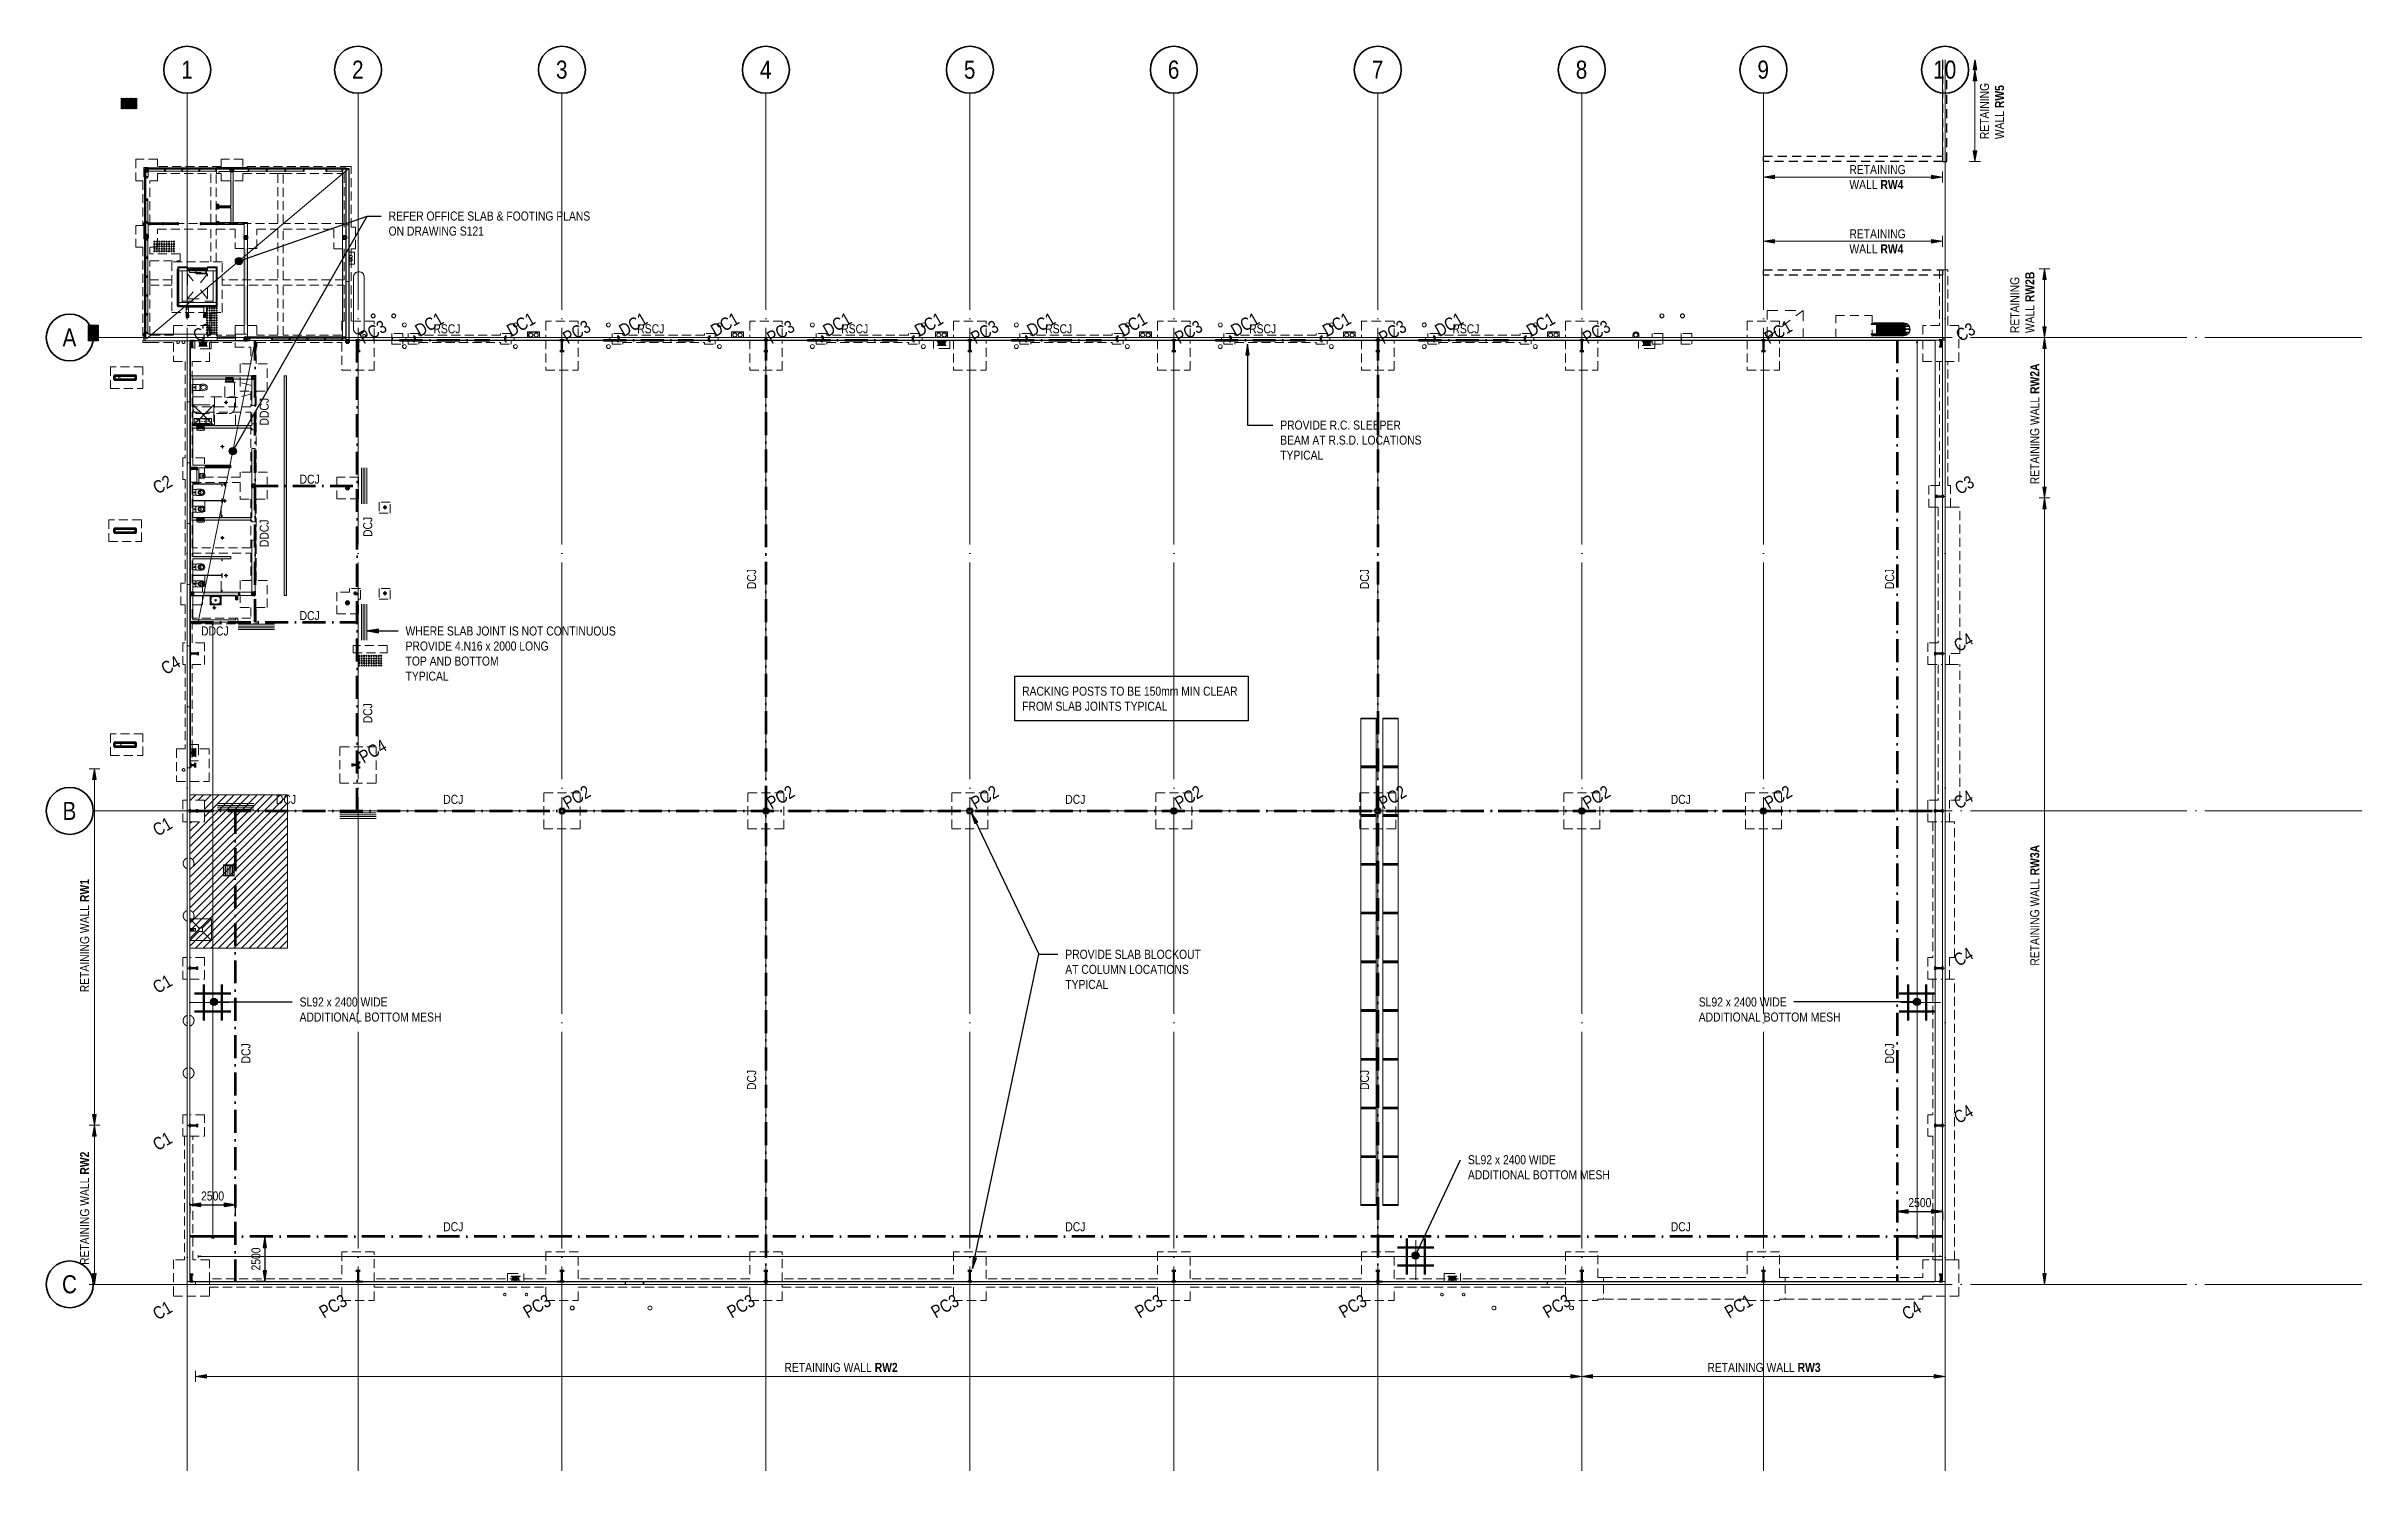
# Model space of a CAD drawing. Header units: millimetres. Extents: x 1606 to 178479, y -4237 to 231581.
# Drawn here: x 31776 to 160058, y 152677 to 231581 of the extents above.
import ezdxf

# ---------------------------------------------------------------- set-up
doc = ezdxf.new("R2010")
doc.units = ezdxf.units.MM
for name, pattern in [('_SGE_Dash', [1460, 960, -500]), ('_SGE_Grid Line', [13000, 12000, -500, 0, -500]), ('_SGE_Hidden', [740, 500, -240]), ('Aligning Line', [1270, 635, -635]), ('Dash', [1000, 600, -400]), ('Dash Dot', [2070, 1270, -400, 0, -400]), ('Hidden', [800, 500, -300]), ('Hidden_2_', [1428.76, 952.5, -476.26]), ('Overhead', [793.75, 476.25, -317.5])]:
    doc.linetypes.add(name, pattern=pattern)
for name, color, linetype, lineweight in [('0-1', 7, 'Continuous', 5), ('A-ANNO-DIMS-1', 211, 'Continuous', 25), ('A-ANNO-DIMS-200', 211, 'Continuous', 18), ('A-ANNO-NOTE', 131, 'Continuous', 50), ('A-COLS', 52, 'Continuous', 18), ('A-COLS-1', 9, 'Continuous', 9), ('A-COLS-2', 52, 'Continuous', 9), ('A-DETL', 90, 'Continuous', 18), ('A-DETL-1', 90, 'Hidden', 25), ('A-DETL-2', 90, 'Dash Dot', 70), ('A-DETL-GENF', 92, 'Continuous', 18), ('A-FLOR', 192, 'Continuous', 50), ('A-GENM-1', 9, 'Continuous', 9), ('A-GENM-2', 13, 'Continuous', 9), ('A-GLAZ-CURT-1', 9, 'Continuous', 9), ('A-GLAZ-CURT-2', 253, 'Continuous', 18), ('A-GLAZ-CWMG-1', 9, 'Continuous', 9), ('A-GLAZ-CWMG-2', 53, 'Continuous', 25), ('A-WALL-1', 253, 'Continuous', 18), ('A-WALL-2', 9, 'Continuous', 9), ('A-WALL-3', 113, 'Continuous', 20), ('G-ANNO-TEXT-1', 7, 'Continuous', 25), ('G-ANNO-TEXT-2', 10, 'Continuous', 25), ('I-WALL-1', 9, 'Continuous', 9), ('I-WALL-2', 253, 'Continuous', 18), ('P-SANR-FIXT-1', 9, 'Continuous', 9), ('P-SANR-FIXT-2', 6, 'Dash', 9), ('P-SANR-FIXT-3', 6, 'Continuous', 9), ('P-SANR-FIXT-HDLN-1', 9, 'Dash', 9), ('P-SANR-FIXT-HDLN-2', 131, 'Hidden_2_', 9), ('Q-SPCQ-1', 9, 'Continuous', 9), ('Q-SPCQ-2', 91, 'Aligning Line', 9), ('Q-SPCQ-3', 91, 'Continuous', 9), ('Q-SPCQ-4', 91, 'Overhead', 9), ('Q-SPCQ-HDLN-1', 9, 'Dash', 9), ('S-BEAM-1', 7, '_SGE_Hidden', 18), ('S-BEAM-HDLN-1', 7, '_SGE_Hidden', 18), ('S-COLS', 52, 'Continuous', 18), ('S-COLS-1', 52, 'Continuous', 70), ('S-COLS-HDLN', 52, '_SGE_Hidden', 18), ('S-COLS-HDLN-1', 52, 'Continuous', 18), ('S-COLS-IDEN-1', 171, 'Continuous', 35), ('S-COLS-SYMB', 171, 'Continuous', 50), ('S-FNDN-1', 32, '_SGE_Hidden', 18), ('S-FNDN-HDLN-1', 4, '_SGE_Hidden', 18), ('S-FSTN-1', 2, 'Continuous', 35), ('S-FSTN-2', 2, '_SGE_Dash', 18), ('S-GRID-1', 1, '_SGE_Grid Line', 13), ('S-GRID-IDEN', 1, 'Continuous', 35), ('S-GRID-IDEN-1', 1, 'Continuous', 50)]:
    doc.layers.add(name, color=color, linetype=linetype, lineweight=lineweight)
doc.layers.add('A-WALL-PATT-1', color=254, linetype='Continuous', lineweight=35, transparency=1)
doc.styles.add('Arial Narrow_2', font='ARIALN.TTF', dxfattribs={"height": 1000})
doc.styles.add('Arial Narrow_3', font='ARIALN.TTF', dxfattribs={"height": 500})
doc.styles.add('Arial Narrow_4', font='ARIALN.TTF', dxfattribs={"height": 700})
doc.styles.add('Arial Narrow_B', font='ARIALNB.TTF', dxfattribs={"height": 500})
doc.dimstyles.new('2_5_Arial_N_Tr_Arrow_SGE', dxfattribs={"dimscale": 304.8, "dimtxt": 511.715487, "dimasz": 1.968504, "dimexe": 1.574803, "dimexo": 0.984252, "dimgap": 0.328084, "dimtad": 1, "dimdec": 0, "dimzin": 0, "dimdsep": 46, "dimtxsty": 'Arial Narrow_3', "dimsah": 1, "dimcen": 0.09, "dimazin": 0, "dimtfac": 1, "dimtdec": 4, "dimtix": 1, "dimtmove": 0, "dimatfit": 3, "dimfxl": 1, "dimtvp": 1, "dimtolj": 1, "dimtzin": 0, "dimlwd": 25, "dimlwe": 25, "dimarcsym": 2})

msp = doc.modelspace()

# ---------------------------------------------------------------- texts
at = {"layer": 'G-ANNO-TEXT-1', "char_height": 500, "attachment_point": 1, "rotation": 90}
for s, insert, width, style in [('RETAINING ', (138909.3, 226437.9), 3976.37, 'Arial Narrow_3'), ('RW5', (139742.7, 228157.7), 1539.24, 'Arial Narrow_B'), ('WALL ', (139742.7, 226437.9), 2084.387, 'Arial Narrow_3'), ('RETAINING ', (140586.7, 215693.2), 3976.37, 'Arial Narrow_3'), ('RW2B', (141420.2, 217412.9), 2036.286, 'Arial Narrow_B'), ('WALL ', (141420.2, 215693.2), 2084.387, 'Arial Narrow_3'), ('RW2A', (141692.4, 212324.2), 2036.286, 'Arial Narrow_B'), ('DDCJ', (43598.5, 210576.2), 1843.881, 'Arial Narrow_3'), ('RETAINING WALL ', (141692.4, 207323.6), 6060.757, 'Arial Narrow_3'), ('DDCJ', (43598.5, 203839.9), 1843.881, 'Arial Narrow_3'), ('DCJ', (49333, 204403.1), 1346.835, 'Arial Narrow_3'), ('DCJ', (70602.4, 201510.2), 1346.835, 'Arial Narrow_3'), ('DCJ', (104560.2, 201510.2), 1346.835, 'Arial Narrow_3'), ('DCJ', (133654, 201510.2), 1346.835, 'Arial Narrow_3'), ('DCJ', (49333, 194080.7), 1346.835, 'Arial Narrow_3'), ('RW3A', (141692.4, 185654), 2036.286, 'Arial Narrow_B'), ('RW1', (33648.8, 184178.1), 1539.24, 'Arial Narrow_B'), ('RETAINING WALL ', (141692.4, 180653.4), 6060.757, 'Arial Narrow_3'), ('RETAINING WALL ', (33648.8, 179177.4), 6060.757, 'Arial Narrow_3'), ('DCJ', (42583.3, 175235.6), 1346.835, 'Arial Narrow_3'), ('DCJ', (133654, 175235.6), 1346.835, 'Arial Narrow_3'), ('DCJ', (70602.4, 173765.5), 1346.835, 'Arial Narrow_3'), ('DCJ', (104560.2, 173765.5), 1346.835, 'Arial Narrow_3'), ('RW2', (33648.8, 169077.9), 1539.24, 'Arial Narrow_B'), ('RETAINING WALL ', (33648.8, 164077.2), 6060.757, 'Arial Narrow_3')]:
    msp.add_mtext(s, dxfattribs=dict(at, insert=insert, width=width, style=style))
at = {"layer": 'G-ANNO-TEXT-1', "char_height": 500, "attachment_point": 1}
for s, insert, width, style in [('RETAINING ', (131674.5, 225003.2), 3976.37, 'Arial Narrow_3'), ('WALL ', (131674.5, 224169.8), 2084.387, 'Arial Narrow_3'), ('RW4', (133394.3, 224169.8), 1539.24, 'Arial Narrow_B'), ('REFER OFFICE SLAB & FOOTING PLANS', (50740.7, 222430), 13596.62, 'Arial Narrow_3'), ('ON DRAWING S121', (50740.7, 221596.5), 6397.466, 'Arial Narrow_3'), ('RETAINING ', (131674.5, 221443.2), 3976.37, 'Arial Narrow_3'), ('WALL ', (131674.5, 220609.8), 2084.387, 'Arial Narrow_3'), ('RW4', (133394.3, 220609.8), 1539.24, 'Arial Narrow_B'), ('RSCJ', (53224.4, 216183.3), 1811.814, 'Arial Narrow_3'), ('RSCJ', (64519.4, 216183.3), 1811.814, 'Arial Narrow_3'), ('RSCJ', (75819.4, 216183.3), 1811.814, 'Arial Narrow_3'), ('RSCJ', (87119.4, 216183.3), 1811.814, 'Arial Narrow_3'), ('RSCJ', (98419.4, 216183.3), 1811.814, 'Arial Narrow_3'), ('RSCJ', (109679.4, 216183.3), 1811.814, 'Arial Narrow_3'), ('PROVIDE R.C. SLEEPER', (100140, 210849.4), 8097.044, 'Arial Narrow_3'), ('TYPICAL', (100140, 209182.5), 2902.109, 'Arial Narrow_3'), ('BEAM AT R.S.D. LOCATIONS', (100140, 210016), 9508.014, 'Arial Narrow_3'), ('DCJ', (45809.4, 207854.5), 1346.835, 'Arial Narrow_3'), ('DCJ', (45809.4, 200294.5), 1346.835, 'Arial Narrow_3'), ('DDCJ', (40352.4, 199443.3), 1843.881, 'Arial Narrow_3'), ('WHERE SLAB JOINT IS NOT CONTINUOUS ', (51680.2, 199443.3), 14334.173, 'Arial Narrow_3'), ('TOP AND BOTTOM', (51680.2, 197776.5), 6285.23, 'Arial Narrow_3'), ('PROVIDE 4.N16 x 2000 LONG', (51680.2, 198609.9), 9604.216, 'Arial Narrow_3'), ('TYPICAL', (51680.2, 196943), 2902.109, 'Arial Narrow_3'), ('RACKING POSTS TO BE 150mm MIN CLEAR ', (85841.5, 196108.6), 14670.881, 'Arial Narrow_3'), ('FROM SLAB JOINTS TYPICAL', (85841.5, 195275.2), 9796.621, 'Arial Narrow_3'), ('DCJ', (44496.9, 190116.4), 1346.835, 'Arial Narrow_3'), ('DCJ', (53767.3, 190116.4), 1346.835, 'Arial Narrow_3'), ('DCJ', (88231.9, 190116.4), 1346.835, 'Arial Narrow_3'), ('DCJ', (121779.1, 190116.4), 1346.835, 'Arial Narrow_3'), ('PROVIDE SLAB BLOCKOUT', (88231.9, 181531.4), 9123.204, 'Arial Narrow_3'), ('AT COLUMN LOCATIONS', (88231.9, 180698), 8305.483, 'Arial Narrow_3'), ('TYPICAL', (88231.9, 179864.6), 2902.109, 'Arial Narrow_3'), ('SL92 x 2400 WIDE', (45809.4, 178891.3), 5900.42, 'Arial Narrow_3'), ('SL92 x 2400 WIDE', (123328.5, 178891.3), 5900.42, 'Arial Narrow_3'), ('ADDITIONAL BOTTOM MESH', (45809.4, 178057.8), 9556.115, 'Arial Narrow_3'), ('ADDITIONAL BOTTOM MESH', (123328.5, 178057.8), 9556.115, 'Arial Narrow_3'), ('SL92 x 2400 WIDE', (110540.8, 170152.5), 5900.42, 'Arial Narrow_3'), ('ADDITIONAL BOTTOM MESH', (110540.8, 169319.1), 9556.115, 'Arial Narrow_3'), ('DCJ', (53767.3, 166441.4), 1346.835, 'Arial Narrow_3'), ('DCJ', (88231.9, 166441.4), 1346.835, 'Arial Narrow_3'), ('DCJ', (121779.1, 166441.4), 1346.835, 'Arial Narrow_3'), ('RETAINING WALL ', (72673.2, 158648), 6060.757, 'Arial Narrow_3'), ('RW2', (77673.8, 158648), 1539.24, 'Arial Narrow_B'), ('RETAINING WALL ', (123806.3, 158648), 6060.757, 'Arial Narrow_3'), ('RW3', (128806.9, 158648), 1539.24, 'Arial Narrow_B')]:
    msp.add_mtext(s, dxfattribs=dict(at, insert=insert, width=width, style=style))
at = {"layer": 'S-COLS-IDEN-1', "char_height": 700, "attachment_point": 1, "rotation": 30, "style": 'Arial Narrow_4'}
for s, insert, width in [('C2', (39815, 215775), 1250.632), ('PC3', (49009.5, 215672.5), 1908.016), ('DC1', (52119.5, 216076), 1956.117), ('DC1', (57199.5, 216076), 1956.117), ('PC3', (60309.5, 215672.5), 1908.016), ('DC1', (63419.5, 216076), 1956.117), ('DC1', (68499.5, 216076), 1956.117), ('PC3', (71609.5, 215672.5), 1908.016), ('DC1', (74719.5, 216076), 1956.117), ('DC1', (79799.5, 216076), 1956.117), ('PC3', (82909.5, 215672.5), 1908.016), ('DC1', (86019.5, 216076), 1956.117), ('DC1', (91099.5, 216076), 1956.117), ('PC3', (94209.5, 215672.5), 1908.016), ('DC1', (97319.5, 216076), 1956.117), ('DC1', (102399.5, 216076), 1956.117), ('PC3', (105509.5, 215672.5), 1908.016), ('DC1', (108619.5, 216076), 1956.117), ('DC1', (113699.5, 216076), 1956.117), ('PC3', (116809.5, 215672.5), 1908.016), ('PC1', (126874.5, 215672.5), 1908.016), ('C3', (137485.1, 215800), 1250.632), ('C2', (37592.2, 207355.6), 1250.632), ('C3', (137425.1, 207327), 1250.632), ('C4', (137369.1, 198614), 1250.632), ('C4', (38045.7, 197347.4), 1250.632), ('PC4', (49009.5, 192445.5), 1908.016), ('PC2', (60309.5, 189901), 1908.016), ('PC2', (71609.5, 189901), 1908.016), ('PC2', (82909.5, 189901), 1908.016), ('PC2', (94209.5, 189901), 1908.016), ('PC2', (105509.5, 189901), 1908.016), ('PC2', (116809.5, 189901), 1908.016), ('PC2', (126874.5, 189901), 1908.016), ('C4', (137369.1, 189901), 1250.632), ('C1', (37587.7, 188401.6), 1250.632), ('C4', (137369.1, 181188), 1250.632), ('C1', (37587.7, 179688.6), 1250.632), ('C4', (137369.1, 172475), 1250.632), ('C1', (37587.7, 170975.6), 1250.632), ('C1', (37587.7, 161601.3), 1250.632), ('PC3', (46808.7, 161703.3), 1908.016), ('PC3', (58108.7, 161703.3), 1908.016), ('PC3', (69408.7, 161703.3), 1908.016), ('PC3', (80708.7, 161703.3), 1908.016), ('PC3', (92008.7, 161703.3), 1908.016), ('PC3', (103308.7, 161703.3), 1908.016), ('PC3', (114608.7, 161703.3), 1908.016), ('PC1', (124673.7, 161703.3), 1908.016), ('C4', (134499.7, 161601.3), 1250.632)]:
    msp.add_mtext(s, dxfattribs=dict(at, insert=insert, width=width))
at = {"layer": 'S-GRID-IDEN-1', "char_height": 1000, "attachment_point": 1, "style": 'Arial Narrow_2'}
for s, insert, width in [('1', (39255.2, 230790.1), 785.654), ('2', (48715.2, 230790.1), 785.654), ('3', (60015.2, 230790.1), 785.654), ('4', (71315.2, 230790.1), 785.654), ('5', (82615.2, 230790.1), 785.654), ('6', (93915.2, 230790.1), 785.654), ('7', (105215.2, 230790.1), 785.654), ('8', (116515.2, 230790.1), 785.654), ('9', (126580.2, 230790.1), 785.654), ('10', (136321.2, 230790.1), 1571.307), ('A', (32673.9, 215953.9), 945.991), ('B', (32673.9, 189728.9), 945.991), ('C', (32646.9, 163503.9), 1010.126)]:
    msp.add_mtext(s, dxfattribs=dict(at, insert=insert, width=width))

# ---------------------------------------------------------------- blocks, each defined once
blk = doc.blocks.new('SE_Lift - Side Door _AUS_ - 5 Person 400kg load - Single Entry _1720W x 1750D_-8486642-WAREHOUSE SLAB PLAN')
at = {"layer": 'Q-SPCQ-2'}
for p, q in [((1064, 1765), (-656, 1765)), ((-656, 1765), (-656, 90)), ((-346, 1640), (754, 240)), ((-346, 240), (754, 1640)), ((754, 1640), (-346, 1640)), ((-346, 1640), (-346, 240)), ((754, 240), (754, 1640)), ((1064, 90), (1064, 1765)), ((-656, 90), (1064, 90)), ((-346, 240), (754, 240))]:
    blk.add_line(p, q, dxfattribs=at)
at = {"layer": 'Q-SPCQ-3'}
for p, q in [((-346, 90), (-296, 90)), ((-346, -90), (-346, 90)), ((-346, -90), (-346, 90)), ((-346, 90), (754, 90)), ((54, 240), (-296, 240)), ((-296, 240), (-296, 207)), ((-296, 207), (-296, 240)), ((-296, 240), (54, 240)), ((-246, 207), (-296, 207)), ((-296, 207), (-296, 90)), ((-296, 90), (-296, 207)), ((-296, 207), (-246, 207)), ((-296, 207), (54, 207)), ((-246, 207), (-296, 207)), ((-296, 90), (-246, 90)), ((-246, 90), (-296, 90)), ((-296, 90), (-246, 90)), ((-246, 0), (-296, 0)), ((-296, 0), (-296, -90)), ((-296, 0), (-296, -90)), ((704, 0), (-296, 0)), ((-246, 90), (-246, 207)), ((-246, 207), (-246, 90)), ((4, 207), (-246, 207)), ((-246, 90), (-246, 0)), ((-246, 90), (-246, 0)), ((654, 90), (-246, 90)), ((-246, 0), (654, 0)), ((54, 207), (4, 207)), ((4, 207), (4, 173)), ((354, 207), (4, 207)), ((4, 207), (54, 207)), ((4, 173), (4, 207)), ((4, 173), (354, 173)), ((304, 173), (4, 173)), ((54, 207), (54, 240)), ((54, 240), (54, 207)), ((54, 207), (354, 207)), ((354, 173), (304, 173)), ((304, 173), (304, 90)), ((654, 173), (304, 173)), ((304, 173), (354, 173)), ((304, 90), (304, 173)), ((304, 90), (654, 90)), ((654, 90), (304, 90)), ((354, 173), (354, 207)), ((354, 207), (354, 173)), ((354, 173), (654, 173)), ((654, 90), (654, 173)), ((654, 173), (654, 90)), ((654, 90), (654, 0)), ((654, 0), (654, 90)), ((754, 90), (654, 90)), ((654, 0), (704, 0)), ((704, 0), (704, -90)), ((704, -90), (704, 0)), ((754, -90), (754, 90)), ((754, 90), (754, -90)), ((-546, -90), (-446, -90)), ((-446, -90), (-546, -90)), ((-546, -93), (-546, -90)), ((-546, -90), (-546, -93)), ((-546, -93), (-446, -93)), ((-446, -93), (-546, -93)), ((-511, -90), (-511, -93)), ((-511, -90), (-511, -93)), ((-509, -90), (-511, -90)), ((-481, -90), (-511, -90)), ((-481, -90), (-511, -90)), ((-481, -90), (-511, -90)), ((-511, -90), (-511, -93)), ((-511, -90), (-511, -93)), ((-511, -90), (-500, -90)), ((-511, -90), (-481, -90)), ((-511, -90), (-481, -90)), ((-511, -90), (-481, -90)), ((-504, -93), (-511, -93)), ((-507, -93), (-511, -93)), ((-500, -93), (-511, -93)), ((-509, -93), (-511, -93)), ((-511, -94), (-481, -94)), ((-511, -94), (-481, -94)), ((-511, -94), (-481, -94)), ((-511, -94), (-481, -94)), ((-500, -90), (-509, -90)), ((-504, -93), (-509, -93)), ((-504, -93), (-507, -93)), ((-489, -93), (-504, -93)), ((-492, -93), (-504, -93)), ((-500, -93), (-504, -93)), ((-496, -90), (-500, -90)), ((-500, -90), (-481, -90)), ((-485, -93), (-500, -93)), ((-485, -93), (-500, -93)), ((-485, -90), (-496, -90)), ((-483, -93), (-492, -93)), ((-482, -93), (-489, -93)), ((-483, -90), (-485, -90)), ((-482, -93), (-485, -93)), ((-481, -93), (-485, -93)), ((-481, -90), (-483, -90)), ((-481, -93), (-483, -93)), ((-481, -93), (-482, -93)), ((-481, -93), (-482, -93)), ((-481, -93), (-481, -90)), ((-481, -93), (-481, -90)), ((-481, -93), (-481, -90)), ((-481, -93), (-481, -90)), ((-446, -90), (-446, -93)), ((-446, -90), (-446, -93)), ((-296, -90), (-346, -90)), ((754, -90), (-346, -90)), ((-296, -90), (704, -90)), ((704, -90), (754, -90))]:
    blk.add_line(p, q, dxfattribs=at)
blk = doc.blocks.new('WYA_CP_Glazing Panel - CP_Front Face Glazing_150 Frame_GL1_With Visual Indicators-9006242-WAREHOUSE SLAB PLAN')
at = {"layer": 'A-GLAZ-CURT-1'}
for p, q in [((-439.375, -55), (-439.375, -45)), ((-439.375, -45), (439.375, -45)), ((439.375, -55), (-439.375, -55)), ((439.375, -45), (439.375, -55))]:
    blk.add_line(p, q, dxfattribs=at)
at = {"layer": 'A-GLAZ-CURT-2'}
for p, q in [((439.375, -45), (-439.375, -45)), ((-439.375, -45), (-439.375, -55)), ((-439.375, -55), (439.375, -55)), ((439.375, -55), (439.375, -45))]:
    blk.add_line(p, q, dxfattribs=at)
blk = doc.blocks.new('Rectangular Mullion - 150 x 50mm_Aluminium-8335998-WAREHOUSE SLAB PLAN')
at = {"layer": 'A-GLAZ-CWMG-1'}
for p, q in [((30582, 224810), (30582, 224790)), ((30582, 224790), (30582, 224810)), ((31460, 224810), (30582, 224810)), ((30582, 224810), (31460, 224810)), ((30582, 224790), (30582, 224780)), ((30582, 224780), (30582, 224790)), ((30582, 224780), (30582, 224660)), ((30582, 224660), (30582, 224780)), ((30582, 224660), (31460, 224660)), ((30582, 224660), (31460, 224660)), ((31460, 224810), (31460, 224790)), ((31460, 224790), (31460, 224810)), ((31460, 224790), (31460, 224780)), ((31460, 224780), (31460, 224790)), ((31460, 224780), (31460, 224660)), ((31460, 224660), (31460, 224780))]:
    blk.add_line(p, q, dxfattribs=at)
blk = doc.blocks.new('Rectangular Mullion - 150 x 50mm_Aluminium-7932292-WAREHOUSE SLAB PLAN')
at = {"layer": 'A-GLAZ-CWMG-1'}
for p, q in [((-50, 55), (-50, 75)), ((-50, 75), (0, 75)), ((-50, 45), (-50, 55)), ((-50, -75), (-50, 45)), ((0, 75), (0, -75)), ((0, -75), (-50, -75))]:
    blk.add_line(p, q, dxfattribs=at)
at = {"layer": 'A-GLAZ-CWMG-2'}
for p, q in [((0, 75), (-50, 75)), ((-50, 75), (-50, -75)), ((0, -75), (0, 75)), ((-50, -75), (0, -75))]:
    blk.add_line(p, q, dxfattribs=at)
blk = doc.blocks.new('WYA_CP_Glazing Panel - CP_Front Face Glazing_150 Frame_GL1_With Visual Indicators-9006243-WAREHOUSE SLAB PLAN')
at = {"layer": 'A-GLAZ-CURT-1'}
for p, q in [((-477.5, 45), (-477.5, 55)), ((-477.5, 55), (477.5, 55)), ((477.5, 45), (-477.5, 45)), ((477.5, 55), (477.5, 45))]:
    blk.add_line(p, q, dxfattribs=at)
at = {"layer": 'A-GLAZ-CURT-2'}
for p, q in [((477.5, 55), (-477.5, 55)), ((-477.5, 55), (-477.5, 45)), ((-477.5, 45), (477.5, 45)), ((477.5, 45), (477.5, 55))]:
    blk.add_line(p, q, dxfattribs=at)
blk = doc.blocks.new('Rectangular Mullion - 150 x 50mm_Aluminium-8978996-WAREHOUSE SLAB PLAN')
at = {"layer": 'A-GLAZ-CWMG-1'}
for p, q in [((33305, 224790), (33305, 224810)), ((33305, 224810), (33305, 224790)), ((34260, 224810), (33305, 224810)), ((34260, 224810), (33305, 224810)), ((33305, 224780), (33305, 224790)), ((33305, 224790), (33305, 224780)), ((33305, 224660), (33305, 224780)), ((33305, 224780), (33305, 224660)), ((33305, 224660), (34260, 224660)), ((34260, 224660), (33305, 224660)), ((34260, 224790), (34260, 224810)), ((34260, 224810), (34260, 224790)), ((34260, 224780), (34260, 224790)), ((34260, 224790), (34260, 224780)), ((34260, 224660), (34260, 224780)), ((34260, 224780), (34260, 224660))]:
    blk.add_line(p, q, dxfattribs=at)
blk = doc.blocks.new('Rectangular Mullion - 150 x 50mm_Aluminium-7935249-WAREHOUSE SLAB PLAN')
at = {"layer": 'A-GLAZ-CWMG-1'}
for p, q in [((-15, 75), (-50, 75)), ((-50, 75), (-50, -45)), ((0, 75), (-15, 75)), ((0, -75), (0, 75)), ((-50, -45), (-50, -55)), ((-50, -55), (-50, -75)), ((-50, -75), (0, -75))]:
    blk.add_line(p, q, dxfattribs=at)
at = {"layer": 'A-GLAZ-CWMG-2'}
for p, q in [((-50, 75), (0, 75)), ((-50, -75), (-50, 75)), ((0, 75), (0, -75)), ((0, -75), (-50, -75))]:
    blk.add_line(p, q, dxfattribs=at)
blk = doc.blocks.new('Rectangular Mullion - 150 x 50mm_Aluminium-7935250-WAREHOUSE SLAB PLAN')
at = {"layer": 'A-GLAZ-CWMG-1'}
for p, q in [((-50, -45), (-50, 75)), ((-50, 75), (0, 75)), ((0, 75), (0, -75)), ((-50, -55), (-50, -45)), ((-50, -75), (-50, -55)), ((0, -75), (-50, -75))]:
    blk.add_line(p, q, dxfattribs=at)
at = {"layer": 'A-GLAZ-CWMG-2'}
for p, q in [((0, 75), (-50, 75)), ((-50, 75), (-50, -75)), ((0, -75), (0, 75)), ((-50, -75), (0, -75))]:
    blk.add_line(p, q, dxfattribs=at)
blk = doc.blocks.new('WYA_CP_Glazing Panel - CP_Front Face Glazing_150 Frame_GL1_With Visual Indicators-9006244-WAREHOUSE SLAB PLAN')
at = {"layer": 'A-GLAZ-CURT-1'}
for p, q in [((-490, 45), (-490, 55)), ((-490, 55), (490, 55)), ((490, 45), (-490, 45)), ((490, 55), (490, 45))]:
    blk.add_line(p, q, dxfattribs=at)
at = {"layer": 'A-GLAZ-CURT-2'}
for p, q in [((490, 55), (-490, 55)), ((-490, 55), (-490, 45)), ((-490, 45), (490, 45)), ((490, 45), (490, 55))]:
    blk.add_line(p, q, dxfattribs=at)
blk = doc.blocks.new('Rectangular Mullion - 150 x 50mm_Aluminium-8978999-WAREHOUSE SLAB PLAN')
at = {"layer": 'A-GLAZ-CWMG-1'}
for p, q in [((34310, 224790), (34310, 224810)), ((34310, 224810), (34310, 224790)), ((35290, 224810), (34310, 224810)), ((35290, 224810), (34310, 224810)), ((34310, 224780), (34310, 224790)), ((34310, 224790), (34310, 224780)), ((34310, 224660), (34310, 224780)), ((34310, 224780), (34310, 224660)), ((34310, 224660), (35290, 224660)), ((35290, 224660), (34310, 224660)), ((35290, 224790), (35290, 224810)), ((35290, 224810), (35290, 224790)), ((35290, 224780), (35290, 224790)), ((35290, 224790), (35290, 224780)), ((35290, 224660), (35290, 224780)), ((35290, 224780), (35290, 224660))]:
    blk.add_line(p, q, dxfattribs=at)
blk = doc.blocks.new('Rectangular Mullion - 150 x 50mm_Aluminium-7935320-WAREHOUSE SLAB PLAN')
at = {"layer": 'A-GLAZ-CWMG-1'}
for p, q in [((25, 75), (-25, 75)), ((-25, 75), (-25, -45)), ((25, -45), (25, 75)), ((-25, -45), (-25, -55)), ((-25, -55), (-25, -75)), ((-25, -75), (25, -75)), ((25, -55), (25, -45)), ((25, -75), (25, -55))]:
    blk.add_line(p, q, dxfattribs=at)
at = {"layer": 'A-GLAZ-CWMG-2'}
for p, q in [((-25, 75), (25, 75)), ((-25, -75), (-25, 75)), ((25, 75), (25, -75)), ((25, -75), (-25, -75))]:
    blk.add_line(p, q, dxfattribs=at)
blk = doc.blocks.new('Rectangular Mullion - 150 x 50mm_Aluminium-V1-WAREHOUSE SLAB PLAN')
at = {"layer": 'A-GLAZ-CWMG-1'}
for p, q in [((25, 75), (-25, 75)), ((-25, 75), (-25, -45)), ((25, -75), (25, 75)), ((-25, -45), (-25, -55)), ((-25, -55), (-25, -75)), ((-25, -75), (25, -75))]:
    blk.add_line(p, q, dxfattribs=at)
at = {"layer": 'A-GLAZ-CWMG-2'}
for p, q in [((-25, 75), (25, 75)), ((-25, -75), (-25, 75)), ((25, 75), (25, -75)), ((25, -75), (-25, -75))]:
    blk.add_line(p, q, dxfattribs=at)
blk = doc.blocks.new('WYA_CP_Glazing Panel - CP_Center Glazing_GL1_With Visual Indicators-9390446-WAREHOUSE SLAB PLAN')
at = {"layer": 'A-GLAZ-CURT-1'}
for p, q in [((-382.5, -5), (-382.5, 5)), ((-382.5, 5), (382.5, 5)), ((382.5, 5), (382.5, -5)), ((382.5, -5), (-382.5, -5))]:
    blk.add_line(p, q, dxfattribs=at)
at = {"layer": 'A-GLAZ-CURT-2'}
for p, q in [((382.5, 5), (-382.5, 5)), ((-382.5, 5), (-382.5, -5)), ((382.5, -5), (382.5, 5)), ((-382.5, -5), (382.5, -5))]:
    blk.add_line(p, q, dxfattribs=at)
blk = doc.blocks.new('Rectangular Mullion - 100 x 50mm-8650407-WAREHOUSE SLAB PLAN')
at = {"layer": 'A-GLAZ-CWMG-1'}
for p, q in [((27745, 221765), (27745, 221810)), ((27745, 221810), (27745, 221765)), ((28510, 221810), (27745, 221810)), ((28510, 221810), (27745, 221810)), ((27745, 221755), (27745, 221765)), ((27745, 221765), (27745, 221755)), ((27745, 221710), (27745, 221755)), ((27745, 221755), (27745, 221710)), ((27745, 221710), (28510, 221710)), ((28510, 221710), (27745, 221710)), ((28510, 221765), (28510, 221810)), ((28510, 221810), (28510, 221765)), ((28510, 221755), (28510, 221765)), ((28510, 221765), (28510, 221755)), ((28510, 221710), (28510, 221755)), ((28510, 221755), (28510, 221710))]:
    blk.add_line(p, q, dxfattribs=at)
blk = doc.blocks.new('Rectangular Mullion - 100 x 50mm-8781646-WAREHOUSE SLAB PLAN')
at = {"layer": 'A-GLAZ-CWMG-1'}
for p, q in [((-15, 50), (-50, 50)), ((-50, 50), (-50, 5)), ((-50, 5), (-50, -5)), ((0, 50), (-15, 50)), ((0, -50), (0, 48)), ((-50, -5), (-50, -50)), ((-50, -50), (-15, -50)), ((-15, -50), (0, -50))]:
    blk.add_line(p, q, dxfattribs=at)
at = {"layer": 'A-GLAZ-CWMG-2'}
for p, q in [((-50, 50), (0, 50)), ((-50, -50), (-50, 50)), ((0, 50), (0, -50)), ((0, -50), (-50, -50))]:
    blk.add_line(p, q, dxfattribs=at)
blk = doc.blocks.new('Rectangular Mullion - 100 x 50mm-8781647-WAREHOUSE SLAB PLAN')
at = {"layer": 'A-GLAZ-CWMG-1'}
for p, q in [((-50, 5), (-50, 50)), ((-50, 50), (-15, 50)), ((-50, -5), (-50, 5)), ((-15, 50), (0, 50)), ((0, 50), (0, -50)), ((-50, -50), (-50, -5)), ((-15, -50), (-50, -50)), ((0, -50), (-15, -50))]:
    blk.add_line(p, q, dxfattribs=at)
at = {"layer": 'A-GLAZ-CWMG-2'}
for p, q in [((0, 50), (-50, 50)), ((-50, 50), (-50, -50)), ((0, -50), (0, 50)), ((-50, -50), (0, -50))]:
    blk.add_line(p, q, dxfattribs=at)
blk = doc.blocks.new('Rectangular Mullion - 100 x 50mm-8781644-WAREHOUSE SLAB PLAN')
at = {"layer": 'A-GLAZ-CWMG-1'}
for p, q in [((25, 50), (-25, 50)), ((-25, 50), (-25, 5)), ((-25, 5), (-25, -5)), ((25, -50), (25, 50)), ((-25, -5), (-25, -50)), ((-25, -50), (25, -50))]:
    blk.add_line(p, q, dxfattribs=at)
at = {"layer": 'A-GLAZ-CWMG-2'}
for p, q in [((-25, 50), (25, 50)), ((-25, -50), (-25, 50)), ((25, 50), (25, -50)), ((25, -50), (-25, -50))]:
    blk.add_line(p, q, dxfattribs=at)
blk = doc.blocks.new('WYA_CP_Glazing Panel - CP_Center Glazing_GL1_With Visual Indicators-9390443-WAREHOUSE SLAB PLAN')
at = {"layer": 'A-GLAZ-CURT-1'}
for p, q in [((-412.5, -5), (-412.5, 5)), ((-412.5, 5), (412.5, 5)), ((412.5, 5), (412.5, -5)), ((412.5, -5), (-412.5, -5))]:
    blk.add_line(p, q, dxfattribs=at)
at = {"layer": 'A-GLAZ-CURT-2'}
for p, q in [((412.5, 5), (-412.5, 5)), ((-412.5, 5), (-412.5, -5)), ((412.5, -5), (412.5, 5)), ((-412.5, -5), (412.5, -5))]:
    blk.add_line(p, q, dxfattribs=at)
blk = doc.blocks.new('Rectangular Mullion - 100 x 50mm-8650469-WAREHOUSE SLAB PLAN')
at = {"layer": 'A-GLAZ-CWMG-1'}
for p, q in [((30650, 221765), (30650, 221810)), ((30650, 221810), (30650, 221765)), ((31475, 221810), (30650, 221810)), ((31475, 221810), (30650, 221810)), ((30650, 221755), (30650, 221765)), ((30650, 221765), (30650, 221755)), ((30650, 221710), (30650, 221755)), ((30650, 221755), (30650, 221710)), ((30650, 221710), (31475, 221710)), ((31475, 221710), (30650, 221710)), ((31475, 221765), (31475, 221810)), ((31475, 221810), (31475, 221765)), ((31475, 221755), (31475, 221765)), ((31475, 221765), (31475, 221755)), ((31475, 221710), (31475, 221755)), ((31475, 221755), (31475, 221710))]:
    blk.add_line(p, q, dxfattribs=at)
blk = doc.blocks.new('Rectangular Mullion - 100 x 50mm-V2-WAREHOUSE SLAB PLAN')
at = {"layer": 'A-GLAZ-CWMG-1'}
for p, q in [((25, 50), (-25, 50)), ((-25, 50), (-25, -50)), ((25, 5), (25, 50)), ((25, -5), (25, 5)), ((-25, -50), (25, -50)), ((25, -50), (25, -5))]:
    blk.add_line(p, q, dxfattribs=at)
at = {"layer": 'A-GLAZ-CWMG-2'}
for p, q in [((-25, 50), (25, 50)), ((-25, -50), (-25, 50)), ((25, 50), (25, -50)), ((25, -50), (-25, -50))]:
    blk.add_line(p, q, dxfattribs=at)
blk = doc.blocks.new('WYA_CP_Glazing Panel - CP_Front Face Glazing_150 Frame_GL1_With Visual Indicators-9006245-WAREHOUSE SLAB PLAN')
at = {"layer": 'A-GLAZ-CURT-1'}
for p, q in [((-451.875, -55), (-451.875, -45)), ((-451.875, -45), (451.875, -45)), ((451.875, -55), (-451.875, -55)), ((451.875, -45), (451.875, -55))]:
    blk.add_line(p, q, dxfattribs=at)
at = {"layer": 'A-GLAZ-CURT-2'}
for p, q in [((451.875, -45), (-451.875, -45)), ((-451.875, -45), (-451.875, -55)), ((-451.875, -55), (451.875, -55)), ((451.875, -55), (451.875, -45))]:
    blk.add_line(p, q, dxfattribs=at)
blk = doc.blocks.new('Rectangular Mullion - 150 x 50mm_Aluminium-8336000-WAREHOUSE SLAB PLAN')
at = {"layer": 'A-GLAZ-CWMG-1'}
for p, q in [((28674, 224810), (28674, 224790)), ((28674, 224790), (28674, 224810)), ((29578, 224810), (28674, 224810)), ((28674, 224810), (29578, 224810)), ((28674, 224790), (28674, 224780)), ((28674, 224780), (28674, 224790)), ((28674, 224780), (28674, 224660)), ((28674, 224660), (28674, 224780)), ((28674, 224660), (29578, 224660)), ((28674, 224660), (29578, 224660)), ((29578, 224810), (29578, 224790)), ((29578, 224790), (29578, 224810)), ((29578, 224790), (29578, 224780)), ((29578, 224780), (29578, 224790)), ((29578, 224780), (29578, 224660)), ((29578, 224660), (29578, 224780))]:
    blk.add_line(p, q, dxfattribs=at)
blk = doc.blocks.new('Rectangular Mullion - 150 x 50mm_Aluminium-7932288-WAREHOUSE SLAB PLAN')
at = {"layer": 'A-GLAZ-CWMG-1'}
for p, q in [((25, 75), (-25, 75)), ((-25, 75), (-25, 55)), ((-25, 55), (-25, 45)), ((-25, 45), (-25, -75)), ((25, 55), (25, 75)), ((25, 45), (25, 55)), ((25, -75), (25, 45)), ((-25, -75), (25, -75))]:
    blk.add_line(p, q, dxfattribs=at)
at = {"layer": 'A-GLAZ-CWMG-2'}
for p, q in [((-25, 75), (25, 75)), ((-25, -75), (-25, 75)), ((25, 75), (25, -75)), ((25, -75), (-25, -75))]:
    blk.add_line(p, q, dxfattribs=at)
blk = doc.blocks.new('Rectangular Mullion - 150 x 50mm_Aluminium-7932291-WAREHOUSE SLAB PLAN')
at = {"layer": 'A-GLAZ-CWMG-1'}
for p, q in [((-15, 75), (-50, 75)), ((-50, 75), (-50, 55)), ((-50, 55), (-50, 45)), ((-50, 45), (-50, -75)), ((0, 75), (-15, 75)), ((0, -75), (0, 75)), ((-50, -75), (-15, -75)), ((-15, -75), (0, -75))]:
    blk.add_line(p, q, dxfattribs=at)
at = {"layer": 'A-GLAZ-CWMG-2'}
for p, q in [((-50, 75), (0, 75)), ((-50, -75), (-50, 75)), ((0, 75), (0, -75)), ((0, -75), (-50, -75))]:
    blk.add_line(p, q, dxfattribs=at)
blk = doc.blocks.new('Rectangular Mullion - 150 x 50mm_Aluminium-8350587-WAREHOUSE SLAB PLAN')
at = {"layer": 'A-GLAZ-CWMG-1'}
for p, q in [((-50, -75), (-50, 75)), ((-50, 75), (0, 75)), ((0, 75), (0, -75)), ((0, -75), (-50, -75))]:
    blk.add_line(p, q, dxfattribs=at)
at = {"layer": 'A-GLAZ-CWMG-2'}
for p, q in [((0, 75), (-50, 75)), ((-50, 75), (-50, -75)), ((0, -75), (0, 75)), ((-50, -75), (0, -75))]:
    blk.add_line(p, q, dxfattribs=at)
blk = doc.blocks.new('SE_Flooring 600D Tactile Indicators ADJ Width - SE_Flooring 600D Tactile Indicators ADJ Width-7990726-WAREHOUSE SLAB PLAN')
at = {"layer": 'A-GENM-1'}
for centre, radius, start, end in [((-518, 565), 35, 0, 180), ((-518, 565), 35, 180, 0), ((-518, 430), 35, 0, 180), ((-518, 430), 35, 180, 0), ((-518, 300), 35, 0, 180), ((-518, 300), 35, 180, 0), ((-518, 170), 35, 0, 180), ((-518, 170), 35, 180, 0), ((-518, 35), 35, 0, 180), ((-518, 35), 35, 180, 0), ((-518, 565), 25, 0, 180), ((-518, 565), 25, 180, 0), ((-518, 430), 25, 0, 180), ((-518, 430), 25, 180, 0), ((-518, 300), 25, 0, 180), ((-518, 300), 25, 180, 360), ((-518, 170), 25, 0, 180), ((-518, 170), 25, 180, 360), ((-518, 35), 25, 0, 180), ((-518, 35), 25, 180, 0), ((-383, 565), 35, 0, 180), ((-383, 565), 35, 180, 0), ((-383, 430), 35, 0, 180), ((-383, 430), 35, 180, 0), ((-383, 300), 35, 0, 180), ((-383, 300), 35, 180, 0), ((-383, 170), 35, 0, 180), ((-383, 170), 35, 180, 0), ((-383, 35), 35, 0, 180), ((-383, 35), 35, 180, 0), ((-383, 565), 25, 0, 180), ((-383, 565), 25, 180, 0), ((-383, 430), 25, 0, 180), ((-383, 430), 25, 180, 0), ((-383, 300), 25, 0, 180), ((-383, 300), 25, 180, 360), ((-383, 170), 25, 0, 180), ((-383, 170), 25, 180, 360), ((-383, 35), 25, 0, 180), ((-383, 35), 25, 180, 360), ((-248, 565), 35, 0, 180), ((-248, 565), 35, 180, 0), ((-248, 430), 35, 0, 180), ((-248, 430), 35, 180, 0), ((-248, 300), 35, 0, 180), ((-248, 300), 35, 180, 0), ((-248, 170), 35, 0, 180), ((-248, 170), 35, 180, 0), ((-248, 35), 35, 0, 180), ((-248, 35), 35, 180, 0), ((-248, 565), 25, 0, 180), ((-248, 565), 25, 180, 0), ((-248, 430), 25, 0, 180), ((-248, 430), 25, 180, 0), ((-248, 300), 25, 0, 180), ((-248, 300), 25, 180, 0), ((-248, 170), 25, 0, 180), ((-248, 170), 25, 180, 0), ((-248, 35), 25, 0, 180), ((-248, 35), 25, 180, 0), ((-113, 565), 35, 0, 180), ((-113, 565), 35, 180, 0), ((-113, 430), 35, 0, 180), ((-113, 430), 35, 180, 0), ((-113, 300), 35, 0, 180), ((-113, 300), 35, 180, 0), ((-113, 170), 35, 0, 180), ((-113, 170), 35, 180, 0), ((-113, 35), 35, 0, 180), ((-113, 35), 35, 180, 0), ((-113, 565), 25, 0, 180), ((-113, 565), 25, 180, 0), ((-113, 430), 25, 0, 180), ((-113, 430), 25, 180, 0), ((-113, 300), 25, 0, 180), ((-113, 300), 25, 180, 360), ((-113, 170), 25, 0, 180), ((-113, 170), 25, 180, 0), ((-113, 35), 25, 0, 180), ((-113, 35), 25, 180, 0), ((22, 565), 35, 0, 180), ((22, 565), 35, 180, 0), ((22, 430), 35, 0, 180), ((22, 430), 35, 180, 0), ((22, 300), 35, 0, 180), ((22, 300), 35, 180, 0), ((22, 170), 35, 0, 180), ((22, 170), 35, 180, 0), ((22, 35), 35, 0, 180), ((22, 35), 35, 180, 0), ((22, 565), 25, 0, 180), ((22, 565), 25, 180, 0), ((22, 430), 25, 0, 180), ((22, 430), 25, 180, 0), ((22, 300), 25, 0, 180), ((22, 300), 25, 180, 360), ((22, 170), 25, 0, 180), ((22, 170), 25, 180, 0), ((22, 35), 25, 0, 180), ((22, 35), 25, 180, 0), ((157, 565), 35, 0, 180), ((157, 565), 35, 180, 0), ((157, 430), 35, 0, 180), ((157, 430), 35, 180, 0), ((157, 300), 35, 0, 180), ((157, 300), 35, 180, 0), ((157, 170), 35, 0, 180), ((157, 170), 35, 180, 0), ((157, 35), 35, 0, 180), ((157, 35), 35, 180, 0), ((157, 565), 25, 0, 180), ((157, 565), 25, 180, 0), ((157, 430), 25, 0, 180), ((157, 430), 25, 180, 0), ((157, 300), 25, 0, 180), ((157, 300), 25, 180, 360), ((157, 170), 25, 0, 180), ((157, 170), 25, 180, 0), ((157, 35), 25, 0, 180), ((157, 35), 25, 180, 0), ((292, 565), 35, 0, 180), ((292, 565), 35, 180, 0), ((292, 430), 35, 0, 180), ((292, 430), 35, 180, 0), ((292, 300), 35, 0, 180), ((292, 300), 35, 180, 0), ((292, 170), 35, 0, 180), ((292, 170), 35, 180, 0), ((292, 35), 35, 0, 180), ((292, 35), 35, 180, 0), ((292, 565), 25, 0, 180), ((292, 565), 25, 180, 0), ((292, 430), 25, 0, 180), ((292, 430), 25, 180, 0), ((292, 300), 25, 0, 180), ((292, 300), 25, 180, 0), ((292, 170), 25, 0, 180), ((292, 170), 25, 180, 0), ((292, 35), 25, 0, 180), ((292, 35), 25, 180, 0), ((427, 565), 35, 0, 180), ((427, 565), 35, 180, 0), ((427, 430), 35, 0, 180), ((427, 430), 35, 180, 0), ((427, 300), 35, 0, 180), ((427, 300), 35, 180, 0), ((427, 170), 35, 0, 180), ((427, 170), 35, 180, 0), ((427, 35), 35, 0, 180), ((427, 35), 35, 180, 0), ((427, 565), 25, 0, 180), ((427, 565), 25, 180, 0), ((427, 430), 25, 0, 180), ((427, 430), 25, 180, 0), ((427, 300), 25, 0, 180), ((427, 300), 25, 180, 360), ((427, 170), 25, 0, 180), ((427, 170), 25, 180, 360), ((427, 35), 25, 0, 180), ((427, 35), 25, 180, 0), ((562, 565), 35, 0, 180), ((562, 565), 35, 180, 0), ((562, 430), 35, 0, 180), ((562, 430), 35, 180, 0), ((562, 300), 35, 0, 180), ((562, 300), 35, 180, 0), ((562, 170), 35, 0, 180), ((562, 170), 35, 180, 0), ((562, 35), 35, 0, 180), ((562, 35), 35, 180, 0), ((562, 565), 25, 0, 180), ((562, 565), 25, 180, 0), ((562, 430), 25, 0, 180), ((562, 430), 25, 180, 0), ((562, 300), 25, 0, 180), ((562, 300), 25, 180, 360), ((562, 170), 25, 0, 180), ((562, 170), 25, 180, 360), ((562, 35), 25, 0, 180), ((562, 35), 25, 180, 0)]:
    blk.add_arc(centre, radius, start, end, dxfattribs=at)
blk = doc.blocks.new('WYA_PF_WC_Toilet_Ambulant - WC_Exposed Cistern-6055159-WAREHOUSE SLAB PLAN')
at = {"layer": 'P-SANR-FIXT-1'}
for p, q in [((162, 0), (-162, 0)), ((-162, 0), (-162, -131)), ((162, -131), (162, 0)), ((-176, -249), (-173, -480)), ((-157, -147), (-156, -210)), ((-124, -380), (-124, -482)), ((0, -159), (-115, -159)), ((-104, -380), (-104, -482)), ((-49, -335), (-49, -421)), ((0, -320), (-34, -320)), ((0, -280), (-24, -280)), ((0, -300), (-24, -300)), ((0, -582), (-4, -582)), ((0, -602), (-4, -602)), ((0, -98), (0, -58)), ((0, -159), (115, -159)), ((0, -280), (24, -280)), ((0, -300), (24, -300)), ((0, -320), (34, -320)), ((0, -582), (4, -582)), ((0, -602), (4, -602)), ((49, -335), (49, -421)), ((104, -380), (104, -482)), ((124, -380), (124, -482)), ((156, -210), (157, -147)), ((173, -480), (176, -249))]:
    blk.add_line(p, q, dxfattribs=at)
for radius in [28, 20.1]:
    blk.add_circle((0, -78), radius, dxfattribs=at)
for centre, radius, start, end in [((-156, -249), 20.3, 138.76782, 180.37206), ((0, -483), 174, 179.05263, 269.90875), ((-3883, 3065), 4967, 318.36262, 318.53711), ((-138, -131), 24.1, 180, 218.72798), ((-176, -211), 20.1, 319.05995, 0.79743), ((-138, -135), 22.5, 211.53898, 261.52709), ((-115, 15), 174, 261.52709, 270), ((-24, -380), 100, 90, 180), ((-4, -482), 120, 180, 270), ((-24, -380), 80, 90, 180), ((-4, -482), 100, 180, 270), ((-34, -335), 15, 90, 180), ((0, -483), 174, 270.09125, 0.94737), ((4, -482), 100, 270, 0), ((4, -482), 120, 270, 0), ((24, -380), 100, 0, 90), ((24, -380), 80, 0, 90), ((34, -335), 15, 0, 90), ((115, 15), 174, 270, 278.47291), ((138, -135), 22.5, 278.47291, 328.46102), ((176, -211), 20.1, 179.20257, 220.94005), ((138, -131), 24.1, 321.27202, 360), ((3883, 3065), 4967, 221.46289, 221.63738), ((156, -249), 20.3, 359.62794, 41.23218)]:
    blk.add_arc(centre, radius, start, end, dxfattribs=at)
blk.add_ellipse((0, -421), major_axis=(-49.3, 0), ratio=0.7103539, start_param=0, end_param=3.1415927, dxfattribs=at)
at = {"layer": 'P-SANR-FIXT-2'}
for p, q in [((-460, -660), (-460, -1560)), ((460, -660), (-460, -660)), ((460, -1560), (460, -660)), ((-460, -1560), (460, -1560))]:
    blk.add_line(p, q, dxfattribs=at)
blk = doc.blocks.new('WYA_PF_WC_Toilet_Caroma Liano - Liano-7272794-WAREHOUSE SLAB PLAN')
at = {"layer": 'P-SANR-FIXT-1'}
for p, q in [((30332, 207032), (30200, 207032)), ((30200, 207032), (30200, 206708)), ((30200, 206708), (30332, 206708)), ((30298, 206870), (30258, 206870)), ((30411, 207026), (30347, 207027)), ((30347, 206713), (30411, 206714)), ((30359, 206870), (30359, 206986)), ((30359, 206870), (30359, 206755)), ((30681, 207043), (30449, 207046)), ((30449, 206694), (30681, 206697)), ((30480, 206870), (30480, 206894)), ((30480, 206870), (30480, 206847)), ((30500, 206870), (30500, 206894)), ((30500, 206870), (30500, 206847)), ((30520, 206870), (30520, 206904)), ((30520, 206870), (30520, 206836)), ((30535, 206919), (30621, 206919)), ((30535, 206821), (30621, 206821)), ((30580, 206994), (30682, 206994)), ((30580, 206974), (30682, 206974)), ((30580, 206767), (30682, 206767)), ((30580, 206747), (30682, 206747)), ((30782, 206870), (30782, 206874)), ((30782, 206870), (30782, 206867)), ((30802, 206870), (30802, 206874)), ((30802, 206870), (30802, 206867))]:
    blk.add_line(p, q, dxfattribs=at)
for radius in [28, 20.1]:
    blk.add_circle((30278, 206870), radius, dxfattribs=at)
for centre, radius, start, end in [((30332, 207008), 24.1, 51.27202, 90), ((30332, 206732), 24.1, 270, 308.72798), ((30335, 207008), 22.5, 8.47291, 58.46102), ((30335, 206732), 22.5, 301.53898, 351.52709), ((30185, 206986), 174, 0, 8.47291), ((30185, 206755), 174, 351.52709, 0), ((30411, 207046), 20.1, 269.20257, 310.94005), ((30411, 206694), 20.1, 49.05995, 90.79743), ((27135, 210753), 4967, 311.46289, 311.63738), ((27135, 202987), 4967, 48.36262, 48.53711), ((30449, 207026), 20.3, 89.62794, 131.23218), ((30449, 206715), 20.3, 228.76782, 270.37206), ((30580, 206894), 100, 90, 180), ((30580, 206847), 100, 180, 270), ((30580, 206894), 80, 90, 180), ((30580, 206847), 80, 180, 270), ((30535, 206904), 15, 90, 180), ((30535, 206836), 15, 180, 270), ((30684, 206870), 174, 0.09125, 90.94737), ((30684, 206870), 174, 269.05263, 359.90875), ((30682, 206874), 120, 0, 90), ((30682, 206874), 100, 0, 90), ((30682, 206867), 100, 270, 0), ((30682, 206867), 120, 270, 0)]:
    blk.add_arc(centre, radius, start, end, dxfattribs=at)
blk.add_ellipse((30621, 206870), major_axis=(0, 49.3), ratio=0.7103539, start_param=3.1415927, end_param=6.2831853, dxfattribs=at)
blk = doc.blocks.new('WYA_PF_WC_Urinal - FIXFIT_BATH_WC_Urinal_Caroma_Cube 3-6056063-WAREHOUSE SLAB PLAN')
at = {"layer": 'P-SANR-FIXT-1'}
for p, q in [((-130, -231), (-130, 0)), ((-130, 0), (-125, 0)), ((-125, 0), (-125, -3)), ((-121, 0), (-118, 0)), ((118, 0), (121, 0)), ((121, 0), (121, -4)), ((125, -3), (125, 0)), ((125, 0), (130, 0)), ((-130, 0), (-130, -273)), ((130, 0), (-130, 0)), ((-125, -8), (-125, -231)), ((-121, 0), (-121, -4)), ((-121, -7), (-121, -248)), ((-120, -260), (-120, -302)), ((-106, -112), (-106, -273)), ((-106, -273), (-106, -112)), ((-42, -191), (43, -191)), ((0, -234), (0, -148)), ((106, -273), (106, -112)), ((106, -112), (106, -273)), ((120, -260), (120, -302)), ((121, -7), (121, -248)), ((125, -231), (125, -8)), ((130, -273), (130, 0)), ((130, 0), (130, -231))]:
    blk.add_line(p, q, dxfattribs=at)
at = {"layer": 'P-SANR-FIXT-1', "flags": 128}
for points in [[(-125, 0), (-124, 0), (-121, 0)], [(-118, 0), (-112, 0), (-100, 0), (-87, 0), (-72, 0)], [(-72, 0), (-44, 0), (-15, 0), (15, 0), (44, 0), (72, 0)], [(72, 0), (86, 0), (100, 0), (112, 0), (118, 0)], [(121, 0), (124, 0), (125, 0)], [(-106, -112), (-106, -107), (-106, -102), (-105, -97), (-104, -93), (-103, -88), (-101, -84), (-100, -80), (-98, -76), (-96, -73)], [(-96, -72), (-93, -68), (-92, -66)], [(-64, -42), (-67, -44), (-71, -46), (-71, -47)], [(-56, -38), (-60, -40), (-63, -42)], [(38, -32), (35, -31), (31, -30), (28, -29), (24, -28), (20, -28), (17, -27), (13, -27), (9, -27), (6, -26), (2, -26), (-2, -26), (-5, -26), (-9, -27), (-13, -27), (-16, -27), (-20, -28), (-24, -28), (-27, -29), (-31, -30), (-34, -31), (-38, -32), (-42, -33), (-45, -34), (-49, -35), (-53, -37), (-55, -38)], [(53, -37), (49, -36), (46, -34), (42, -33), (38, -32)], [(63, -42), (60, -40), (57, -39)], [(71, -47), (67, -44), (64, -42)], [(96, -72), (93, -68), (92, -66)], [(106, -112), (106, -107), (106, -102), (105, -97), (104, -93), (103, -88), (101, -84), (100, -80), (98, -76), (96, -73)]]:
    blk.add_lwpolyline(points, dxfattribs=at)
at = {"layer": 'P-SANR-FIXT-1'}
blk.add_circle((0, -191), 30, dxfattribs=at)
for centre, major_axis, ratio, start_param, end_param in [((-49, -231), (81.1, 0), 0.7610416, 3.1415927, 3.3859387), ((-49, -273), (81.1, 0), 0.7610416, 3.1415927, 3.6302848), ((-49, -231), (81.1, 0), 0.7610416, 3.3859387, 3.6302848), ((-49, -231), (76.1, 0), 0.7610416, 3.1415927, 3.2916058), ((-49, -231), (76.1, 0), 0.7610416, 3.2916058, 3.4416189), ((-37, -206), (101, 0), 0.7610416, 3.7223279, 3.9350316), ((-37, -210), (106, 0), 0.7610416, 3.8077019, 3.9919476), ((-37, -252), (106, 0), 0.7610416, 3.8077019, 4.360439), ((-37, -206), (101, 0), 0.7610416, 3.9532377, 3.9844646), ((-50, -112), (-56.1, 0), 0.7610416, 5.8331928, 6.2831853), ((-50, -273), (56.1, 0), 0.7610416, 3.1415927, 3.5026705), ((0, -288), (103, 0), 0.6487031, 0, 3.1415927), ((-37, -210), (106, 0), 0.7610416, 4.0461873, 4.1761933), ((-37, -252), (80.9, 0), 0.7610416, 3.764242, 4.3609184), ((0, -93), (101, 0), 0.6487031, 2.717227, 3.1415927), ((-39, -132), (80.9, 0), 0.7610416, 1.9222669, 2.4472646), ((-37, -206), (101, 0), 0.7610416, 4.0817525, 4.1241178), ((0, -93), (101, 0), 0.6487031, 2.3682308, 2.717227), ((-37, -206), (101, 0), 0.7610416, 4.1477353, 4.360439), ((-37, -210), (106, 0), 0.7610416, 4.1761933, 4.2750563), ((-37, -210), (106, 0), 0.7610416, 4.2821268, 4.360439), ((0, -133), (214, 0), 0.7610416, 4.360439, 4.5842595), ((0, -175), (214, 0), 0.7610416, 4.360439, 5.064118), ((0, -93), (101, 0), 0.6487031, 0.7891171, 2.3524756), ((0, -129), (209, 0), 0.7610416, 4.3628708, 4.5004388), ((-2, -209), (189, 0), 0.7610416, 1.5624258, 1.9225408), ((0, -175), (189, 0), 0.7610416, 4.3606445, 4.7123889), ((0, -129), (209, 0), 0.7610416, 4.5066442, 4.5949996), ((0, -133), (214, 0), 0.7610416, 4.5949987, 4.6409591), ((0, -129), (209, 0), 0.7610416, 4.5949996, 4.7937192), ((0, -133), (214, 0), 0.7610416, 4.6517277, 4.6823249), ((0, -133), (214, 0), 0.7610416, 4.6833955, 4.7388056), ((2, -209), (189, 0), 0.7610416, 1.2190519, 1.5791669), ((0, -175), (189, 0), 0.7610416, 4.712389, 5.0641334), ((0, -133), (214, 0), 0.7610416, 4.7473806, 4.7845538), ((0, -129), (209, 0), 0.7610416, 4.7941264, 4.8295601), ((0, -133), (214, 0), 0.7610416, 4.792213, 4.8566063), ((0, -129), (209, 0), 0.7610416, 4.8295601, 5.0641207), ((0, -133), (214, 0), 0.7610416, 4.8644542, 5.064118), ((37, -252), (80.9, 0), 0.7610416, 5.0638595, 5.660536), ((39, -132), (80.9, 0), 0.7610416, 0.6943281, 1.2193258), ((0, -93), (101, 0), 0.6487031, 0, 0.7733618), ((37, -206), (101, 0), 0.7610416, 5.0638875, 5.2767417), ((37, -210), (106, 0), 0.7610416, 5.063893, 5.1420564), ((37, -252), (106, 0), 0.7610416, 5.063893, 5.617076), ((37, -210), (106, 0), 0.7610416, 5.157043, 5.2482874), ((37, -206), (101, 0), 0.7610416, 5.2767417, 5.3295603), ((37, -210), (106, 0), 0.7610416, 5.2484092, 5.3236885), ((37, -210), (106, 0), 0.7610416, 5.3423075, 5.378589), ((50, -112), (56.1, 0), 0.7610416, 0, 0.4499925), ((50, -273), (-56.1, 0), 0.7610416, 2.7805148, 3.1415927), ((37, -206), (101, 0), 0.7610416, 5.4403101, 5.4715302), ((37, -210), (106, 0), 0.7610416, 5.4326817, 5.617076), ((37, -206), (101, 0), 0.7610416, 5.4895959, 5.7024501), ((49, -231), (-81.1, 0), 0.7610416, 2.6529005, 3.1415927), ((49, -273), (81.1, 0), 0.7610416, 5.7944931, 6.2831853), ((49, -231), (76.1, 0), 0.7610416, 5.983159, 6.1331722), ((49, -231), (76.1, 0), 0.7610416, 6.1331722, 6.2831853)]:
    blk.add_ellipse(centre, major_axis=major_axis, ratio=ratio, start_param=start_param, end_param=end_param, dxfattribs=at)
blk = doc.blocks.new('Rectangular Mullion - 150 x 50mm_Aluminium-V3-WAREHOUSE SLAB PLAN')
at = {"layer": 'A-GLAZ-CWMG-1'}
for p, q in [((0, 75), (-50, 75)), ((-50, 75), (-50, 55)), ((-50, 55), (-50, 45)), ((-50, 45), (-50, -75)), ((0, -75), (0, 75)), ((-50, -75), (0, -75))]:
    blk.add_line(p, q, dxfattribs=at)
at = {"layer": 'A-GLAZ-CWMG-2'}
for p, q in [((-50, 75), (0, 75)), ((-50, -75), (-50, 75)), ((0, 75), (0, -75)), ((0, -75), (-50, -75))]:
    blk.add_line(p, q, dxfattribs=at)
blk = doc.blocks.new('WYA_CP_Glazing Panel - CP_Front Face Glazing_150 Frame_GL1_With Visual Indicators-9006248-WAREHOUSE SLAB PLAN')
at = {"layer": 'A-GLAZ-CURT-1'}
for p, q in [((-412.5, 45), (-412.5, 55)), ((-412.5, 55), (412.5, 55)), ((412.5, 45), (-412.5, 45)), ((412.5, 55), (412.5, 45))]:
    blk.add_line(p, q, dxfattribs=at)
at = {"layer": 'A-GLAZ-CURT-2'}
for p, q in [((412.5, 55), (-412.5, 55)), ((-412.5, 55), (-412.5, 45)), ((-412.5, 45), (412.5, 45)), ((412.5, 45), (412.5, 55))]:
    blk.add_line(p, q, dxfattribs=at)
blk = doc.blocks.new('Rectangular Mullion - 150 x 50mm_Aluminium-8978952-WAREHOUSE SLAB PLAN')
at = {"layer": 'A-GLAZ-CWMG-1'}
for p, q in [((37620, 224790), (37620, 224810)), ((37620, 224810), (37620, 224790)), ((38445, 224810), (37620, 224810)), ((38445, 224810), (37620, 224810)), ((37620, 224780), (37620, 224790)), ((37620, 224790), (37620, 224780)), ((37620, 224660), (37620, 224780)), ((37620, 224780), (37620, 224660)), ((37620, 224660), (38445, 224660)), ((38445, 224660), (37620, 224660)), ((38445, 224790), (38445, 224810)), ((38445, 224810), (38445, 224790)), ((38445, 224780), (38445, 224790)), ((38445, 224790), (38445, 224780)), ((38445, 224660), (38445, 224780)), ((38445, 224780), (38445, 224660))]:
    blk.add_line(p, q, dxfattribs=at)
blk = doc.blocks.new('Rectangular Mullion - 150 x 50mm_Aluminium-V4-WAREHOUSE SLAB PLAN')
at = {"layer": 'A-GLAZ-CWMG-1'}
for p, q in [((25, 75), (-25, 75)), ((-25, 75), (-25, -75)), ((25, -45), (25, 75)), ((-25, -75), (25, -75)), ((25, -55), (25, -45)), ((25, -75), (25, -55))]:
    blk.add_line(p, q, dxfattribs=at)
at = {"layer": 'A-GLAZ-CWMG-2'}
for p, q in [((-25, 75), (25, 75)), ((-25, -75), (-25, 75)), ((25, 75), (25, -75)), ((25, -75), (-25, -75))]:
    blk.add_line(p, q, dxfattribs=at)
blk = doc.blocks.new('WYA_CO_BOLLARD - 220ø x 1200h _ Concrete Filled-8515376-WAREHOUSE SLAB PLAN')
at = {"layer": 'A-COLS'}
for start, end in [(90, 270), (270, 90)]:
    blk.add_arc((0, 0), 105, start, end, dxfattribs=at)
at = {"layer": 'A-COLS-2'}
for radius, start, end in [(110, 0, 180), (110, 165, 180), (110, 180, 0), (110, 180, 195), (110, 150, 165), (105, 116.41679, 198), (110, 135, 150), (110, 120, 135), (110, 105, 120), (105, 90, 115.25778), (110, 90, 105), (110, 75, 90), (105, 270, 90), (110, 60, 75), (110, 45, 60), (110, 30, 45), (110, 15, 30), (110, 0, 15), (110, 345, 360), (110, 195, 210), (105, 198, 211.8691), (110, 210, 225), (105, 213.18454, 215.33654), (105, 216, 233.32406), (110, 225, 240), (105, 234, 270), (110, 240, 255), (110, 255, 285), (110, 285, 315), (110, 315, 330), (110, 330, 345)]:
    blk.add_arc((0, 0), radius, start, end, dxfattribs=at)
blk = doc.blocks.new('WYA_CO_BOLLARD - 220ø x 1200h _ Concrete Filled-8515377-WAREHOUSE SLAB PLAN')
at = {"layer": 'A-COLS'}
for start, end in [(90, 270), (270, 90)]:
    blk.add_arc((0, 0), 105, start, end, dxfattribs=at)
at = {"layer": 'A-COLS-2'}
for radius, start, end in [(110, 360, 180), (110, 150, 180), (110, 180, 360), (110, 180, 285), (105, 162, 178.23738), (105, 180, 198), (105, 144.66346, 162), (110, 135, 150), (105, 126.67594, 144), (110, 0, 135), (105, 108, 126), (105, 90, 108), (105, 72, 90), (105, 54, 72), (105, 18, 54), (105, 15.38175, 18), (105, 360, 14.5516), (105, 198, 210.41923), (105, 210.8697, 234), (105, 234, 242.0311), (105, 244.74222, 252), (105, 252, 270), (105, 270, 288), (110, 285, 360), (105, 288, 306), (105, 306, 324), (105, 324, 342), (105, 342.78932, 358.23738)]:
    blk.add_arc((0, 0), radius, start, end, dxfattribs=at)
blk = doc.blocks.new('WYA_CO_BOLLARD - 220ø x 1200h _ Concrete Filled-V5-WAREHOUSE SLAB PLAN')
at = {"layer": 'A-COLS'}
for start, end in [(90, 270), (270, 90)]:
    blk.add_arc((0, 0), 105, start, end, dxfattribs=at)
at = {"layer": 'A-COLS-2'}
for radius, start, end in [(110, 0, 180), (110, 165, 180), (110, 180, 0), (110, 180, 225), (110, 120, 165), (105, 162, 198), (105, 126, 162), (105, 116.41679, 126), (110, 75, 120), (105, 108, 115.25778), (105, 90, 108), (105, 72, 90), (110, 45, 75), (105, 54, 72), (105, 18, 54), (110, 30, 45), (110, 15, 30), (110, 330, 360), (105, 342, 18), (110, 0, 15), (105, 198, 211.8691), (105, 213.18454, 215.33654), (105, 216, 233.32406), (110, 225, 240), (105, 234, 270), (110, 240, 300), (105, 270, 306), (110, 300, 330), (105, 306, 342)]:
    blk.add_arc((0, 0), radius, start, end, dxfattribs=at)
blk = doc.blocks.new('WYA_CO_BOLLARD - 220ø x 1200h _ Concrete Filled-V6-WAREHOUSE SLAB PLAN')
at = {"layer": 'A-COLS'}
for start, end in [(90, 270), (270, 90)]:
    blk.add_arc((0, 0), 105, start, end, dxfattribs=at)
at = {"layer": 'A-COLS-2'}
for radius, start, end in [(110, 360, 180), (110, 165, 180), (110, 180, 360), (110, 180, 285), (110, 150, 165), (105, 144.66346, 178.23738), (105, 180, 210.41923), (110, 135, 150), (105, 126.67594, 144), (110, 120, 135), (105, 108, 126), (110, 105, 120), (105, 90, 108), (110, 75, 105), (105, 72, 90), (110, 15, 75), (105, 54, 72), (105, 36, 54), (105, 15.38175, 36), (105, 360, 14.5516), (110, 0, 15), (105, 210.8697, 242.0311), (105, 244.74222, 270), (105, 270, 288), (110, 285, 315), (105, 288, 306), (105, 306, 324), (110, 315, 360), (105, 324, 342), (105, 342.78932, 358.23738)]:
    blk.add_arc((0, 0), radius, start, end, dxfattribs=at)
blk = doc.blocks.new('WYA_Tactiles-300x300 - Tactiles-300x300-7278144-WAREHOUSE SLAB PLAN')
at = {"layer": 'A-GENM-2'}
for p, q in [((24708, 216140), (24707, 216140)), ((24707, 216110), (24708, 216110)), ((24708, 216090), (24707, 216090)), ((24707, 216060), (24708, 216060)), ((24708, 216040), (24707, 216040)), ((24707, 216010), (24708, 216010)), ((24708, 215990), (24707, 215990)), ((24707, 215960), (24708, 215960)), ((24708, 215940), (24707, 215940)), ((24707, 215910), (24708, 215910)), ((24708, 215890), (24707, 215890)), ((24707, 215860), (24708, 215860)), ((24757, 216140), (24757, 216140)), ((24757, 216110), (24757, 216110)), ((24757, 216090), (24757, 216090)), ((24757, 216060), (24757, 216060)), ((24757, 216040), (24757, 216040)), ((24757, 216010), (24757, 216010)), ((24757, 215990), (24757, 215990)), ((24757, 215960), (24757, 215960)), ((24757, 215940), (24757, 215940)), ((24757, 215910), (24757, 215910)), ((24757, 215890), (24757, 215890)), ((24757, 215860), (24757, 215860)), ((24807, 216140), (24806, 216140)), ((24806, 216110), (24807, 216110)), ((24807, 216090), (24806, 216090)), ((24806, 216060), (24807, 216060)), ((24807, 216040), (24806, 216040)), ((24806, 216010), (24807, 216010)), ((24807, 215990), (24806, 215990)), ((24806, 215960), (24807, 215960)), ((24807, 215940), (24806, 215940)), ((24806, 215910), (24807, 215910)), ((24807, 215890), (24806, 215890)), ((24806, 215860), (24807, 215860)), ((24857, 216140), (24856, 216140)), ((24856, 216110), (24857, 216110)), ((24857, 216090), (24856, 216090)), ((24856, 216060), (24857, 216060)), ((24857, 216040), (24856, 216040)), ((24856, 216010), (24857, 216010)), ((24857, 215990), (24856, 215990)), ((24856, 215960), (24857, 215960)), ((24857, 215940), (24856, 215940)), ((24856, 215910), (24857, 215910)), ((24857, 215890), (24856, 215890)), ((24856, 215860), (24857, 215860)), ((24906, 216140), (24906, 216140)), ((24906, 216110), (24906, 216110)), ((24906, 216090), (24906, 216090)), ((24906, 216060), (24906, 216060)), ((24906, 216040), (24906, 216040)), ((24906, 216010), (24906, 216010)), ((24906, 215990), (24906, 215990)), ((24906, 215960), (24906, 215960)), ((24906, 215940), (24906, 215940)), ((24906, 215910), (24906, 215910)), ((24906, 215890), (24906, 215890)), ((24906, 215860), (24906, 215860)), ((24956, 216140), (24955, 216140)), ((24955, 216110), (24956, 216110)), ((24956, 216090), (24955, 216090)), ((24955, 216060), (24956, 216060)), ((24956, 216040), (24955, 216040)), ((24955, 216010), (24956, 216010)), ((24956, 215990), (24955, 215990)), ((24955, 215960), (24956, 215960)), ((24956, 215940), (24955, 215940)), ((24955, 215910), (24956, 215910)), ((24956, 215890), (24955, 215890)), ((24955, 215860), (24956, 215860))]:
    blk.add_line(p, q, dxfattribs=at)
for centre, start_param, end_param in [((24707, 216125), 0, 3.1415927), ((24707, 216075), 0, 3.1415927), ((24707, 216025), 0, 3.1415927), ((24707, 215975), 0, 3.1415927), ((24707, 215925), 0, 3.1415927), ((24707, 215875), 0, 3.1415927), ((24708, 216125), 1.3462402, 1.5707963), ((24708, 216125), 1.8325957, 2.0943951), ((24708, 216075), 1.3255518, 1.5707963), ((24708, 216075), 1.8325957, 2.0943951), ((24708, 216025), 1.0471976, 1.3089969), ((24708, 215975), 1.3383698, 1.5707963), ((24708, 215975), 1.8325957, 2.0943951), ((24708, 215925), 1.0471976, 1.3089969), ((24708, 215875), 1.3684417, 1.5707963), ((24708, 215875), 1.6370983, 2.0943951), ((24708, 215925), 1.909806, 2.0943951), ((24708, 216125), 0.7853982, 1.0471976), ((24708, 216075), 0.7853982, 1.0471976), ((24708, 216025), 2.0943951, 2.3561945), ((24708, 215975), 0.7853982, 1.0471976), ((24708, 215875), 0.7853982, 1.0471976), ((24708, 215925), 2.3561945, 3.1415927), ((24708, 215875), 2.3561945, 3.1415927), ((24708, 216025), 0.0617836, 0.7236146), ((24708, 215925), 0.0617836, 0.7571372), ((24708, 216125), 0.2795649, 0.5235988), ((24708, 216075), 0.2795649, 0.5235988), ((24708, 216025), 2.6179939, 2.802583), ((24708, 215975), 0.2795649, 0.5235988), ((24708, 215875), 0, 0.5235988), ((24708, 216125), 0, 0.2617994), ((24708, 216125), 2.8797933, 3.1415927), ((24708, 216075), 0, 0.2617994), ((24708, 216075), 2.8797933, 3.1415927), ((24708, 216025), 2.8797933, 3.1415927), ((24708, 215975), 0, 0.2617994), ((24708, 215975), 2.8797933, 3.1415927), ((24707, 216125), 3.1415927, 6.2831853), ((24707, 216075), 3.1415927, 6.2831853), ((24707, 216025), 3.1415927, 6.2831853), ((24707, 215975), 3.1415927, 6.2831853), ((24707, 215925), 3.1415927, 6.2831853), ((24707, 215875), 3.1415927, 6.2831853), ((24708, 216125), 3.1415927, 6.2831853), ((24708, 216075), 3.1415927, 6.2831853), ((24708, 216025), 3.1415927, 6.2831853), ((24708, 215975), 3.1415927, 6.2831853), ((24708, 215925), 3.1415927, 6.2831853), ((24708, 215875), 3.1415927, 6.2831853), ((24757, 216125), 0, 3.1415927), ((24757, 216075), 0, 3.1415927), ((24757, 216025), 0, 3.1415927), ((24757, 215975), 0, 3.1415927), ((24757, 215925), 0, 3.1415927), ((24757, 215875), 0, 3.1415927), ((24757, 216125), 1.8325957, 2.0943951), ((24757, 216075), 1.3089969, 1.5222599), ((24757, 216075), 1.8325957, 2.0943951), ((24757, 216025), 1.0471976, 1.3089969), ((24757, 215975), 1.3462402, 1.5707963), ((24757, 215975), 1.8325957, 2.0943951), ((24757, 215925), 1.0471976, 1.3089969), ((24757, 215925), 1.909806, 2.0943951), ((24757, 215875), 1.3684417, 1.5707963), ((24757, 215875), 1.6370983, 2.0943951), ((24757, 216125), 0.7853982, 1.0471976), ((24757, 216075), 0.7853982, 1.0471976), ((24757, 216025), 2.0943951, 2.3561945), ((24757, 215975), 0.7853982, 1.0471976), ((24757, 215875), 0.7853982, 1.0471976), ((24757, 216125), 0.6049185, 0.7853982), ((24757, 216125), 2.3561945, 2.5366741), ((24757, 216075), 0.5235988, 0.7853982), ((24757, 216075), 2.3561945, 2.5366741), ((24757, 216025), 0.6049185, 0.7853982), ((24757, 216025), 2.3561945, 2.802583), ((24757, 215975), 0.6049185, 0.7853982), ((24757, 215975), 2.3561945, 2.5366741), ((24757, 215925), 0.6049185, 0.7853982), ((24757, 215925), 2.3561945, 3.1415927), ((24757, 215875), 0.6049185, 0.7853982), ((24757, 215875), 2.3561945, 3.1415927), ((24757, 216125), 0.5235988, 0.6049185), ((24757, 216125), 2.5366741, 3.1415927), ((24757, 216075), 2.5366741, 2.6179939), ((24757, 216025), 0.0617836, 0.6049185), ((24757, 215975), 0.5235988, 0.6049185), ((24757, 215975), 2.5366741, 2.6179939), ((24757, 215925), 0.0617836, 0.6049185), ((24757, 215875), 0.5235988, 0.6049185), ((24757, 215975), 0.2795649, 0.5235988), ((24757, 215875), 0, 0.5235988), ((24757, 216125), 0.0828568, 0.440742), ((24757, 216075), 0.0828568, 0.440742), ((24757, 216075), 2.8797933, 3.1415927), ((24757, 216025), 2.8797933, 3.0907174), ((24757, 215975), 0, 0.2617994), ((24757, 215975), 2.8797933, 3.1415927), ((24757, 216125), 3.1415927, 6.2831853), ((24757, 216125), 3.1415927, 6.2831853), ((24757, 216075), 3.1415927, 6.2831853), ((24757, 216075), 3.1415927, 6.2831853), ((24757, 216025), 3.1415927, 6.2831853), ((24757, 216025), 3.1415927, 6.2831853), ((24757, 215975), 3.1415927, 6.2831853), ((24757, 215975), 3.1415927, 6.2831853), ((24757, 215925), 3.1415927, 6.2831853), ((24757, 215925), 3.1415927, 6.2831853), ((24757, 215875), 3.1415927, 6.2831853), ((24757, 215875), 3.1415927, 6.2831853), ((24806, 216125), 0, 3.1415927), ((24807, 216125), 1.3089969, 1.5707963), ((24807, 216125), 1.5707963, 1.7553854), ((24806, 216075), 0, 3.1415927), ((24807, 216075), 1.3089969, 1.7553854), ((24806, 216025), 0, 3.1415927), ((24807, 216025), 1.3089969, 1.5707963), ((24806, 215975), 0, 3.1415927), ((24807, 215975), 1.3089969, 1.7553854), ((24806, 215925), 0, 3.1415927), ((24806, 215875), 0, 3.1415927), ((24807, 215875), 1.3684417, 1.8325957), ((24807, 216125), 1.8669161, 2.0943951), ((24807, 216075), 1.909806, 2.0943951), ((24807, 216025), 1.0471976, 1.3089969), ((24807, 215975), 1.8325957, 2.3307568), ((24807, 215925), 1.0471976, 1.3089969), ((24807, 215925), 1.909806, 2.0943951), ((24807, 215875), 1.909806, 2.0943951), ((24807, 216125), 0.7853982, 1.0471976), ((24807, 216125), 2.0943951, 2.3561945), ((24807, 216075), 0.7853982, 1.0471976), ((24807, 216075), 2.0943951, 2.3561945), ((24807, 216025), 2.0943951, 2.3561945), ((24807, 215975), 0.7853982, 1.0471976), ((24807, 215875), 0.7853982, 1.0471976), ((24807, 216025), 0.5235988, 0.7744899), ((24807, 215925), 0.5313121, 0.7853982), ((24807, 215925), 2.3561945, 3.1415927), ((24807, 215875), 2.3561945, 3.1415927), ((24807, 216125), 0.2911722, 0.5235988), ((24807, 216075), 0.2727077, 0.5235988), ((24807, 216025), 2.6179939, 2.802583), ((24807, 215975), 0.2844138, 0.5235988), ((24807, 215925), 0, 0.5235988), ((24807, 215875), 0, 0.5235988), ((24807, 216025), 0.0828568, 0.440742), ((24807, 216125), 0, 0.2617994), ((24807, 216125), 2.8797933, 3.1415927), ((24807, 216075), 0, 0.2617994), ((24807, 216075), 2.8797933, 3.1008823), ((24807, 216025), 2.8797933, 3.1415927), ((24807, 215975), 0, 0.2617994), ((24807, 215975), 2.8797933, 3.1415927), ((24806, 216125), 3.1415927, 6.2831853), ((24806, 216075), 3.1415927, 6.2831853), ((24806, 216025), 3.1415927, 6.2831853), ((24806, 215975), 3.1415927, 6.2831853), ((24806, 215925), 3.1415927, 6.2831853), ((24806, 215875), 3.1415927, 6.2831853), ((24807, 216125), 3.1415927, 6.2831853), ((24807, 216075), 3.1415927, 6.2831853), ((24807, 216025), 3.1415927, 6.2831853), ((24807, 215975), 3.1415927, 6.2831853), ((24807, 215925), 3.1415927, 6.2831853), ((24807, 215875), 3.1415927, 6.2831853), ((24856, 216125), 0, 3.1415927), ((24856, 216075), 0, 3.1415927), ((24856, 216025), 0, 3.1415927), ((24856, 215975), 0, 3.1415927), ((24856, 215925), 0, 3.1415927), ((24856, 215875), 0, 3.1415927), ((24857, 216125), 1.0471976, 1.3089969), ((24857, 216125), 1.8325957, 2.0943951), ((24857, 216075), 1.3089969, 1.469064), ((24857, 216075), 1.5707963, 1.8325957), ((24857, 216025), 1.0471976, 1.3089969), ((24857, 216025), 1.8325957, 2.0943951), ((24857, 215975), 1.0471976, 1.3089969), ((24857, 215975), 1.8325957, 2.0943951), ((24857, 215925), 1.0471976, 1.3089969), ((24857, 215925), 1.6370983, 1.8325957), ((24857, 215925), 1.8325957, 2.0943951), ((24857, 215875), 1.0471976, 1.3089969), ((24857, 215875), 1.5707963, 1.8325957), ((24857, 215875), 1.8325957, 2.0115383), ((24857, 216075), 2.1121607, 2.3207642), ((24857, 215925), 0.5235988, 0.7571372), ((24857, 215925), 2.3561945, 3.1415927), ((24857, 215875), 0.5235988, 0.7571372), ((24857, 215875), 2.3561945, 2.6179939), ((24857, 216075), 2.3916248, 2.868885), ((24857, 216025), 0, 0.7236146), ((24857, 216125), 0.3281013, 0.5235988), ((24857, 216125), 2.6179939, 2.8134913), ((24857, 216025), 2.6179939, 2.8134913), ((24857, 215975), 0.3281013, 0.5235988), ((24857, 215975), 2.6179939, 2.8134913), ((24857, 215925), 0, 0.5025255), ((24857, 215875), 0, 0.5025255), ((24857, 216125), 0, 0.2617994), ((24857, 216125), 2.8797933, 3.1415927), ((24857, 216075), 0, 0.2617994), ((24857, 216075), 2.8797933, 3.1415927), ((24857, 216025), 2.8797933, 3.1415927), ((24857, 215975), 0, 0.2617994), ((24857, 215975), 2.8797933, 3.1415927), ((24857, 215875), 2.8797933, 3.1415927), ((24856, 216125), 3.1415927, 6.2831853), ((24856, 216075), 3.1415927, 6.2831853), ((24856, 216025), 3.1415927, 6.2831853), ((24856, 215975), 3.1415927, 6.2831853), ((24856, 215925), 3.1415927, 6.2831853), ((24856, 215875), 3.1415927, 6.2831853), ((24857, 216125), 3.1415927, 6.2831853), ((24857, 216075), 3.1415927, 6.2831853), ((24857, 216025), 3.1415927, 6.2831853), ((24857, 215975), 3.1415927, 6.2831853), ((24857, 215925), 3.1415927, 6.2831853), ((24857, 215875), 3.1415927, 6.2831853), ((24906, 216125), 0, 3.1415927), ((24906, 216125), 1.3089969, 1.5707963), ((24906, 216125), 1.5707963, 1.773151), ((24906, 216075), 0, 3.1415927), ((24906, 216075), 1.3089969, 1.5707963), ((24906, 216075), 1.5707963, 1.773151), ((24906, 216025), 0, 3.1415927), ((24906, 216025), 1.3089969, 1.5707963), ((24906, 215975), 0, 3.1415927), ((24906, 215975), 1.3089969, 1.773151), ((24906, 215925), 0, 3.1415927), ((24906, 215925), 1.3089969, 1.469064), ((24906, 215925), 1.5707963, 1.8325957), ((24906, 215875), 0, 3.1415927), ((24906, 215875), 1.3089969, 1.5707963), ((24906, 216125), 1.0471976, 1.2317867), ((24906, 216075), 1.0471976, 1.2317867), ((24906, 216025), 1.0471976, 1.3089969), ((24906, 216025), 1.883471, 2.0943951), ((24906, 215975), 1.0471976, 1.2317867), ((24906, 215925), 1.0471976, 1.3089969), ((24906, 215875), 1.0471976, 1.3089969), ((24906, 215875), 1.909806, 2.0943951), ((24906, 216125), 2.0943951, 2.3561945), ((24906, 216075), 2.0943951, 2.3561945), ((24906, 215975), 2.0943951, 2.3561945), ((24906, 216125), 0.3212441, 0.7853982), ((24906, 216075), 0.2844138, 0.7853982), ((24906, 216025), 0.0617836, 0.7236146), ((24906, 216025), 2.3561945, 2.6179939), ((24906, 215975), 0, 0.7853982), ((24906, 215925), 0.5235988, 0.7571372), ((24906, 215925), 2.3561945, 2.6179939), ((24906, 215875), 0.5235988, 0.7571372), ((24906, 215875), 2.3561945, 3.1415927), ((24906, 216075), 2.6179939, 2.802583), ((24906, 215975), 2.6179939, 2.802583), ((24906, 215925), 0, 0.5025255), ((24906, 215875), 0, 0.5025255), ((24906, 216125), 2.7008507, 3.0587358), ((24906, 216125), 0.0468826, 0.2617994), ((24906, 216075), 0.0343204, 0.2617994), ((24906, 216075), 2.8797933, 3.1415927), ((24906, 216025), 2.8797933, 3.0869967), ((24906, 215975), 2.8797933, 3.1415927), ((24906, 215925), 2.8797933, 3.1415927), ((24906, 216125), 3.1415927, 6.2831853), ((24906, 216125), 3.1415927, 6.2831853), ((24906, 216075), 3.1415927, 6.2831853), ((24906, 216075), 3.1415927, 6.2831853), ((24906, 216025), 3.1415927, 6.2831853), ((24906, 216025), 3.1415927, 6.2831853), ((24906, 215975), 3.1415927, 6.2831853), ((24906, 215975), 3.1415927, 6.2831853), ((24906, 215925), 3.1415927, 6.2831853), ((24906, 215925), 3.1415927, 6.2831853), ((24906, 215875), 3.1415927, 6.2831853), ((24906, 215875), 3.1415927, 6.2831853), ((24955, 216125), 0, 3.1415927), ((24955, 216075), 0, 3.1415927), ((24955, 216025), 0, 3.1415927), ((24955, 215975), 0, 3.1415927), ((24955, 215925), 0, 3.1415927), ((24955, 215875), 0, 3.1415927), ((24956, 216125), 1.3089969, 1.773151), ((24956, 216075), 1.6653592, 2.3207642), ((24956, 216025), 1.0471976, 1.5707963), ((24956, 215975), 1.3089969, 1.5707963), ((24956, 215975), 1.5707963, 1.773151), ((24956, 215875), 1.0471976, 1.5044944), ((24956, 216125), 1.0471976, 1.2317867), ((24956, 216075), 1.0471976, 1.3089969), ((24956, 215975), 1.0471976, 1.2317867), ((24956, 215925), 1.0471976, 1.3089969), ((24956, 215925), 1.8325957, 2.0943951), ((24956, 215875), 1.8325957, 2.0943951), ((24956, 216125), 2.0943951, 2.3561945), ((24956, 216025), 2.0943951, 2.3561945), ((24956, 215975), 2.0943951, 2.3561945), ((24956, 216125), 0, 0.7853982), ((24956, 215975), 0, 0.7853982), ((24956, 215875), 0, 0.7853982), ((24956, 216025), 0, 0.7236146), ((24956, 215925), 0.5235988, 0.7744899), ((24956, 215925), 2.3844554, 2.6179939), ((24956, 215875), 2.3844554, 2.6179939), ((24956, 216075), 0.3281013, 0.5235988), ((24956, 216075), 2.6179939, 2.8134913), ((24956, 216125), 2.6390671, 3.1415927), ((24956, 216025), 2.6390671, 3.1415927), ((24956, 215975), 2.6390671, 3.1415927), ((24956, 215925), 2.6390671, 3.1415927), ((24956, 215875), 2.6390671, 3.1415927), ((24956, 215925), 0.0828568, 0.440742), ((24956, 216075), 0, 0.2617994), ((24956, 216075), 2.8797933, 3.1415927), ((24955, 216125), 3.1415927, 6.2831853), ((24955, 216075), 3.1415927, 6.2831853), ((24955, 216025), 3.1415927, 6.2831853), ((24955, 215975), 3.1415927, 6.2831853), ((24955, 215925), 3.1415927, 6.2831853), ((24955, 215875), 3.1415927, 6.2831853), ((24956, 216125), 3.1415927, 6.2831853), ((24956, 216075), 3.1415927, 6.2831853), ((24956, 216025), 3.1415927, 6.2831853), ((24956, 215975), 3.1415927, 6.2831853), ((24956, 215925), 3.1415927, 6.2831853), ((24956, 215875), 3.1415927, 6.2831853)]:
    blk.add_ellipse(centre, major_axis=(0, 15), ratio=0.9922779, start_param=start_param, end_param=end_param, dxfattribs=at)
blk = doc.blocks.new('WYA_Tactiles-300x300 - Tactiles-300x300-V7-WAREHOUSE SLAB PLAN')
at = {"layer": 'A-GENM-2'}
for p, q in [((24410, 216140), (24410, 216140)), ((24410, 216110), (24410, 216110)), ((24410, 216090), (24410, 216090)), ((24410, 216060), (24410, 216060)), ((24410, 216040), (24410, 216040)), ((24410, 216010), (24410, 216010)), ((24410, 215990), (24410, 215990)), ((24410, 215960), (24410, 215960)), ((24410, 215940), (24410, 215940)), ((24410, 215910), (24410, 215910)), ((24410, 215890), (24410, 215890)), ((24410, 215860), (24410, 215860)), ((24460, 216140), (24459, 216140)), ((24459, 216110), (24460, 216110)), ((24460, 216090), (24459, 216090)), ((24459, 216060), (24460, 216060)), ((24460, 216040), (24459, 216040)), ((24459, 216010), (24460, 216010)), ((24460, 215990), (24459, 215990)), ((24459, 215960), (24460, 215960)), ((24460, 215940), (24459, 215940)), ((24459, 215910), (24460, 215910)), ((24460, 215890), (24459, 215890)), ((24459, 215860), (24460, 215860)), ((24509, 216140), (24509, 216140)), ((24509, 216110), (24509, 216110)), ((24509, 216090), (24509, 216090)), ((24509, 216060), (24509, 216060)), ((24509, 216040), (24509, 216040)), ((24509, 216010), (24509, 216010)), ((24509, 215990), (24509, 215990)), ((24509, 215960), (24509, 215960)), ((24509, 215940), (24509, 215940)), ((24509, 215910), (24509, 215910)), ((24509, 215890), (24509, 215890)), ((24509, 215860), (24509, 215860)), ((24559, 216140), (24558, 216140)), ((24558, 216110), (24559, 216110)), ((24559, 216090), (24558, 216090)), ((24558, 216060), (24559, 216060)), ((24559, 216040), (24558, 216040)), ((24558, 216010), (24559, 216010)), ((24559, 215990), (24558, 215990)), ((24558, 215960), (24559, 215960)), ((24559, 215940), (24558, 215940)), ((24558, 215910), (24559, 215910)), ((24559, 215890), (24558, 215890)), ((24558, 215860), (24559, 215860)), ((24609, 216140), (24608, 216140)), ((24608, 216110), (24609, 216110)), ((24609, 216090), (24608, 216090)), ((24608, 216060), (24609, 216060)), ((24609, 216040), (24608, 216040)), ((24608, 216010), (24609, 216010)), ((24609, 215990), (24608, 215990)), ((24608, 215960), (24609, 215960)), ((24609, 215940), (24608, 215940)), ((24608, 215910), (24609, 215910)), ((24609, 215890), (24608, 215890)), ((24608, 215860), (24609, 215860)), ((24658, 216140), (24658, 216140)), ((24658, 216110), (24658, 216110)), ((24658, 216090), (24658, 216090)), ((24658, 216060), (24658, 216060)), ((24658, 216040), (24658, 216040)), ((24658, 216010), (24658, 216010)), ((24658, 215990), (24658, 215990)), ((24658, 215960), (24658, 215960)), ((24658, 215940), (24658, 215940)), ((24658, 215910), (24658, 215910)), ((24658, 215890), (24658, 215890)), ((24658, 215860), (24658, 215860))]:
    blk.add_line(p, q, dxfattribs=at)
for centre, start_param, end_param in [((24410, 216125), 0, 3.1415927), ((24410, 216125), 1.3462402, 1.5707963), ((24410, 216075), 0, 3.1415927), ((24410, 216075), 1.3255518, 1.5707963), ((24410, 216025), 0, 3.1415927), ((24410, 215975), 0, 3.1415927), ((24410, 215975), 1.3383698, 1.5707963), ((24410, 215925), 0, 3.1415927), ((24410, 215875), 0, 3.1415927), ((24410, 215875), 1.3684417, 1.5707963), ((24410, 215875), 1.6370983, 2.0943951), ((24410, 216125), 1.8325957, 2.0943951), ((24410, 216075), 1.8325957, 2.0943951), ((24410, 216025), 1.0471976, 1.3089969), ((24410, 215975), 1.8325957, 2.0943951), ((24410, 215925), 1.0471976, 1.3089969), ((24410, 215925), 1.909806, 2.0943951), ((24410, 216125), 0.7853982, 1.0471976), ((24410, 216075), 0.7853982, 1.0471976), ((24410, 216025), 2.0943951, 2.3561945), ((24410, 215975), 0.7853982, 1.0471976), ((24410, 215875), 0.7853982, 1.0471976), ((24410, 216025), 0.0617836, 0.7236146), ((24410, 215925), 0.0617836, 0.7571372), ((24410, 215925), 2.3561945, 3.1415927), ((24410, 215875), 2.3561945, 3.1415927), ((24410, 216125), 0.2795649, 0.5235988), ((24410, 216075), 0.2795649, 0.5235988), ((24410, 216025), 2.6179939, 2.802583), ((24410, 215975), 0.2795649, 0.5235988), ((24410, 215875), 0, 0.5235988), ((24410, 216125), 0, 0.2617994), ((24410, 216125), 2.8797933, 3.1415927), ((24410, 216075), 0, 0.2617994), ((24410, 216075), 2.8797933, 3.1415927), ((24410, 216025), 2.8797933, 3.1415927), ((24410, 215975), 0, 0.2617994), ((24410, 215975), 2.8797933, 3.1415927), ((24410, 216125), 3.1415927, 6.2831853), ((24410, 216125), 3.1415927, 6.2831853), ((24410, 216075), 3.1415927, 6.2831853), ((24410, 216075), 3.1415927, 6.2831853), ((24410, 216025), 3.1415927, 6.2831853), ((24410, 216025), 3.1415927, 6.2831853), ((24410, 215975), 3.1415927, 6.2831853), ((24410, 215975), 3.1415927, 6.2831853), ((24410, 215925), 3.1415927, 6.2831853), ((24410, 215925), 3.1415927, 6.2831853), ((24410, 215875), 3.1415927, 6.2831853), ((24410, 215875), 3.1415927, 6.2831853), ((24459, 216125), 0, 3.1415927), ((24459, 216075), 0, 3.1415927), ((24459, 216025), 0, 3.1415927), ((24459, 215975), 0, 3.1415927), ((24459, 215925), 0, 3.1415927), ((24459, 215875), 0, 3.1415927), ((24460, 216125), 1.8325957, 2.0943951), ((24460, 216075), 1.3089969, 1.5222599), ((24460, 216075), 1.8325957, 2.0943951), ((24460, 216025), 1.0471976, 1.3089969), ((24460, 215975), 1.3462402, 1.5707963), ((24460, 215975), 1.8325957, 2.0943951), ((24460, 215925), 1.0471976, 1.3089969), ((24460, 215875), 1.3684417, 1.5707963), ((24460, 215875), 1.6370983, 1.8325957), ((24460, 215875), 1.8325957, 2.0943951), ((24460, 215925), 1.909806, 2.0943951), ((24460, 216125), 0.7853982, 1.0471976), ((24460, 216075), 0.7853982, 1.0471976), ((24460, 216025), 2.0943951, 2.3561945), ((24460, 215975), 0.7853982, 1.0471976), ((24460, 215875), 0.7853982, 1.0471976), ((24460, 215925), 2.3561945, 3.1415927), ((24460, 215875), 2.3561945, 3.1415927), ((24460, 216125), 2.4179781, 3.1415927), ((24460, 216025), 0.0617836, 0.7236146), ((24460, 215925), 0.0617836, 0.7571372), ((24460, 216025), 2.6179939, 2.802583), ((24460, 215975), 0.2795649, 0.5235988), ((24460, 215875), 0, 0.5235988), ((24460, 216125), 0.0828568, 0.440742), ((24460, 216075), 0.0828568, 0.440742), ((24460, 216075), 2.8797933, 3.1415927), ((24460, 216025), 2.8797933, 3.0907174), ((24460, 215975), 0, 0.2617994), ((24460, 215975), 2.8797933, 3.1415927), ((24459, 216125), 3.1415927, 6.2831853), ((24459, 216075), 3.1415927, 6.2831853), ((24459, 216025), 3.1415927, 6.2831853), ((24459, 215975), 3.1415927, 6.2831853), ((24459, 215925), 3.1415927, 6.2831853), ((24459, 215875), 3.1415927, 6.2831853), ((24460, 216125), 3.1415927, 6.2831853), ((24460, 216075), 3.1415927, 6.2831853), ((24460, 216025), 3.1415927, 6.2831853), ((24460, 215975), 3.1415927, 6.2831853), ((24460, 215925), 3.1415927, 6.2831853), ((24460, 215875), 3.1415927, 6.2831853), ((24509, 216125), 0, 3.1415927), ((24509, 216125), 1.3089969, 1.7553854), ((24509, 216075), 0, 3.1415927), ((24509, 216025), 0, 3.1415927), ((24509, 215975), 0, 3.1415927), ((24509, 215925), 0, 3.1415927), ((24509, 215875), 0, 3.1415927), ((24509, 215875), 1.3684417, 1.8325957), ((24509, 216125), 1.8669161, 2.3561945), ((24509, 216075), 1.3089969, 1.5707963), ((24509, 216075), 1.5707963, 1.7553854), ((24509, 216075), 1.909806, 2.3561945), ((24509, 216025), 1.0471976, 1.5707963), ((24509, 215975), 1.3089969, 1.5707963), ((24509, 215975), 1.5707963, 1.7553854), ((24509, 215975), 1.8325957, 2.3307568), ((24509, 215925), 1.0471976, 1.3089969), ((24509, 215925), 1.909806, 2.0943951), ((24509, 215875), 1.909806, 2.0943951), ((24509, 216125), 0.7853982, 1.0471976), ((24509, 216075), 0.7853982, 1.0471976), ((24509, 216025), 2.0943951, 2.3561945), ((24509, 215975), 0.7853982, 1.0471976), ((24509, 215875), 0.7853982, 1.0471976), ((24509, 216025), 0.5235988, 0.7744899), ((24509, 215925), 0.5313121, 0.7853982), ((24509, 215925), 2.3561945, 2.6179939), ((24509, 215875), 2.3561945, 2.6179939), ((24509, 216125), 0.2911722, 0.5235988), ((24509, 216075), 0.4355533, 0.5235988), ((24509, 216075), 2.6179939, 2.7060394), ((24509, 216025), 0.4355533, 0.5235988), ((24509, 216025), 2.6179939, 2.7060394), ((24509, 215975), 0.4355533, 0.5235988), ((24509, 215975), 2.6179939, 2.7060394), ((24509, 215925), 0.4355533, 0.5235988), ((24509, 215925), 2.6179939, 2.7060394), ((24509, 215875), 0.4355533, 0.5235988), ((24509, 215875), 2.6179939, 2.7060394), ((24509, 216025), 0.0828568, 0.4355533), ((24509, 215925), 0, 0.4355533), ((24509, 215925), 2.7060394, 3.1415927), ((24509, 215875), 0, 0.4355533), ((24509, 215875), 2.7060394, 3.1415927), ((24509, 216125), 0, 0.2617994), ((24509, 216125), 2.8797933, 3.1415927), ((24509, 216075), 0, 0.2617994), ((24509, 216075), 2.8797933, 3.1008823), ((24509, 216025), 2.8797933, 3.1415927), ((24509, 215975), 0, 0.2617994), ((24509, 215975), 2.8797933, 3.1415927), ((24509, 216125), 3.1415927, 6.2831853), ((24509, 216125), 3.1415927, 6.2831853), ((24509, 216075), 3.1415927, 6.2831853), ((24509, 216075), 3.1415927, 6.2831853), ((24509, 216025), 3.1415927, 6.2831853), ((24509, 216025), 3.1415927, 6.2831853), ((24509, 215975), 3.1415927, 6.2831853), ((24509, 215975), 3.1415927, 6.2831853), ((24509, 215925), 3.1415927, 6.2831853), ((24509, 215925), 3.1415927, 6.2831853), ((24509, 215875), 3.1415927, 6.2831853), ((24509, 215875), 3.1415927, 6.2831853), ((24558, 216125), 0, 3.1415927), ((24558, 216075), 0, 3.1415927), ((24558, 216025), 0, 3.1415927), ((24558, 215975), 0, 3.1415927), ((24558, 215925), 0, 3.1415927), ((24558, 215875), 0, 3.1415927), ((24559, 216075), 1.3089969, 1.469064), ((24559, 216075), 1.5707963, 1.8325957), ((24559, 215925), 1.6370983, 2.0943951), ((24559, 215875), 1.5707963, 2.0115383), ((24559, 216125), 1.0471976, 1.3089969), ((24559, 216125), 1.8325957, 2.0943951), ((24559, 216025), 1.0471976, 1.3089969), ((24559, 216025), 1.8325957, 2.0943951), ((24559, 215975), 1.0471976, 1.3089969), ((24559, 215975), 1.8325957, 2.0943951), ((24559, 215925), 1.0471976, 1.3089969), ((24559, 215875), 1.0471976, 1.3089969), ((24559, 216075), 2.1121607, 2.3207642), ((24559, 215925), 2.3561945, 3.1415927), ((24559, 215875), 2.3561945, 2.6179939), ((24559, 216075), 2.3916248, 2.868885), ((24559, 216025), 0, 0.7236146), ((24559, 215925), 0.5235988, 0.7571372), ((24559, 215875), 0.5235988, 0.7571372), ((24559, 216125), 0.3281013, 0.5235988), ((24559, 216125), 2.6179939, 2.8134913), ((24559, 216025), 2.6179939, 2.8134913), ((24559, 215975), 0.3281013, 0.5235988), ((24559, 215975), 2.6179939, 2.8134913), ((24559, 215925), 0, 0.5025255), ((24559, 215875), 0, 0.5025255), ((24559, 216125), 0, 0.2617994), ((24559, 216125), 2.8797933, 3.1415927), ((24559, 216075), 0, 0.2617994), ((24559, 216075), 2.8797933, 3.1415927), ((24559, 216025), 2.8797933, 3.1415927), ((24559, 215975), 0, 0.2617994), ((24559, 215975), 2.8797933, 3.1415927), ((24559, 215875), 2.8797933, 3.1415927), ((24558, 216125), 3.1415927, 6.2831853), ((24558, 216075), 3.1415927, 6.2831853), ((24558, 216025), 3.1415927, 6.2831853), ((24558, 215975), 3.1415927, 6.2831853), ((24558, 215925), 3.1415927, 6.2831853), ((24558, 215875), 3.1415927, 6.2831853), ((24559, 216125), 3.1415927, 6.2831853), ((24559, 216075), 3.1415927, 6.2831853), ((24559, 216025), 3.1415927, 6.2831853), ((24559, 215975), 3.1415927, 6.2831853), ((24559, 215925), 3.1415927, 6.2831853), ((24559, 215875), 3.1415927, 6.2831853), ((24608, 216125), 0, 3.1415927), ((24608, 216075), 0, 3.1415927), ((24608, 216025), 0, 3.1415927), ((24608, 215975), 0, 3.1415927), ((24608, 215925), 0, 3.1415927), ((24608, 215875), 0, 3.1415927), ((24609, 216125), 1.3089969, 1.773151), ((24609, 216075), 1.3089969, 1.773151), ((24609, 216025), 1.0471976, 1.5707963), ((24609, 216025), 1.883471, 2.0943951), ((24609, 215975), 1.3089969, 1.773151), ((24609, 215925), 1.0471976, 1.469064), ((24609, 215925), 1.5707963, 1.8325957), ((24609, 215875), 1.0471976, 1.5707963), ((24609, 216125), 1.0471976, 1.2317867), ((24609, 216075), 1.0471976, 1.2317867), ((24609, 215975), 1.0471976, 1.2317867), ((24609, 215875), 1.909806, 2.0943951), ((24609, 216125), 2.0943951, 2.3561945), ((24609, 216075), 2.0943951, 2.3561945), ((24609, 215975), 2.0943951, 2.3561945), ((24609, 216125), 0.3212441, 0.7853982), ((24609, 216075), 0.2844138, 0.7853982), ((24609, 216025), 2.3561945, 2.6179939), ((24609, 215975), 0, 0.7853982), ((24609, 215925), 0.5235988, 0.7571372), ((24609, 215925), 2.3561945, 2.6179939), ((24609, 215875), 0.5235988, 0.7571372), ((24609, 215875), 2.3561945, 3.1415927), ((24609, 216025), 0.0617836, 0.7236146), ((24609, 216075), 2.6179939, 2.802583), ((24609, 215975), 2.6179939, 2.802583), ((24609, 215925), 0, 0.5025255), ((24609, 215875), 0, 0.5025255), ((24609, 216125), 2.7008507, 3.0587358), ((24609, 216125), 0.0468826, 0.2617994), ((24609, 216075), 0.0343204, 0.2617994), ((24609, 216075), 2.8797933, 3.1415927), ((24609, 216025), 2.8797933, 3.0869967), ((24609, 215975), 2.8797933, 3.1415927), ((24609, 215925), 2.8797933, 3.1415927), ((24608, 216125), 3.1415927, 6.2831853), ((24608, 216075), 3.1415927, 6.2831853), ((24608, 216025), 3.1415927, 6.2831853), ((24608, 215975), 3.1415927, 6.2831853), ((24608, 215925), 3.1415927, 6.2831853), ((24608, 215875), 3.1415927, 6.2831853), ((24609, 216125), 3.1415927, 6.2831853), ((24609, 216075), 3.1415927, 6.2831853), ((24609, 216025), 3.1415927, 6.2831853), ((24609, 215975), 3.1415927, 6.2831853), ((24609, 215925), 3.1415927, 6.2831853), ((24609, 215875), 3.1415927, 6.2831853), ((24658, 216125), 0, 3.1415927), ((24658, 216125), 1.3089969, 1.5707963), ((24658, 216125), 1.5707963, 1.773151), ((24658, 216075), 0, 3.1415927), ((24658, 216075), 1.6653592, 2.3207642), ((24658, 216025), 0, 3.1415927), ((24658, 216025), 1.0471976, 1.5707963), ((24658, 215975), 0, 3.1415927), ((24658, 215975), 1.3089969, 1.773151), ((24658, 215925), 0, 3.1415927), ((24658, 215875), 0, 3.1415927), ((24658, 215875), 1.0471976, 1.5044944), ((24658, 216125), 1.0471976, 1.2317867), ((24658, 216075), 1.0471976, 1.3089969), ((24658, 215975), 1.0471976, 1.2317867), ((24658, 215925), 1.0471976, 1.3089969), ((24658, 215925), 1.8325957, 2.0943951), ((24658, 215875), 1.8325957, 2.0943951), ((24658, 216125), 2.0943951, 2.3561945), ((24658, 216025), 2.0943951, 2.3561945), ((24658, 215975), 2.0943951, 2.3561945), ((24658, 216125), 0, 0.7853982), ((24658, 216025), 0, 0.7236146), ((24658, 215975), 0, 0.7853982), ((24658, 215925), 0.5235988, 0.7744899), ((24658, 215925), 2.3844554, 2.6179939), ((24658, 215875), 0, 0.7853982), ((24658, 215875), 2.3844554, 2.6179939), ((24658, 216125), 2.6390671, 3.1415927), ((24658, 216075), 0.3281013, 0.5235988), ((24658, 216075), 2.6179939, 2.8134913), ((24658, 216025), 2.6390671, 3.1415927), ((24658, 215975), 2.6390671, 3.1415927), ((24658, 215925), 2.6390671, 3.1415927), ((24658, 215875), 2.6390671, 3.1415927), ((24658, 215925), 0.0828568, 0.440742), ((24658, 216075), 0, 0.2617994), ((24658, 216075), 2.8797933, 3.1415927), ((24658, 216125), 3.1415927, 6.2831853), ((24658, 216125), 3.1415927, 6.2831853), ((24658, 216075), 3.1415927, 6.2831853), ((24658, 216075), 3.1415927, 6.2831853), ((24658, 216025), 3.1415927, 6.2831853), ((24658, 216025), 3.1415927, 6.2831853), ((24658, 215975), 3.1415927, 6.2831853), ((24658, 215975), 3.1415927, 6.2831853), ((24658, 215925), 3.1415927, 6.2831853), ((24658, 215925), 3.1415927, 6.2831853), ((24658, 215875), 3.1415927, 6.2831853), ((24658, 215875), 3.1415927, 6.2831853)]:
    blk.add_ellipse(centre, major_axis=(0, 15), ratio=0.9922779, start_param=start_param, end_param=end_param, dxfattribs=at)
blk = doc.blocks.new('WYA_Tactiles-300x300 - Tactiles-300x300-V8-WAREHOUSE SLAB PLAN')
at = {"layer": 'A-GENM-2'}
for p, q in [((24708, 215840), (24707, 215840)), ((24707, 215810), (24708, 215810)), ((24708, 215790), (24707, 215790)), ((24707, 215760), (24708, 215760)), ((24708, 215740), (24707, 215740)), ((24707, 215710), (24708, 215710)), ((24708, 215690), (24707, 215690)), ((24707, 215660), (24708, 215660)), ((24708, 215640), (24707, 215640)), ((24707, 215610), (24708, 215610)), ((24708, 215590), (24707, 215590)), ((24707, 215560), (24708, 215560)), ((24757, 215840), (24757, 215840)), ((24757, 215810), (24757, 215810)), ((24757, 215790), (24757, 215790)), ((24757, 215760), (24757, 215760)), ((24757, 215740), (24757, 215740)), ((24757, 215710), (24757, 215710)), ((24757, 215690), (24757, 215690)), ((24757, 215660), (24757, 215660)), ((24757, 215640), (24757, 215640)), ((24757, 215610), (24757, 215610)), ((24757, 215590), (24757, 215590)), ((24757, 215560), (24757, 215560)), ((24807, 215840), (24806, 215840)), ((24806, 215810), (24807, 215810)), ((24807, 215790), (24806, 215790)), ((24806, 215760), (24807, 215760)), ((24807, 215740), (24806, 215740)), ((24806, 215710), (24807, 215710)), ((24807, 215690), (24806, 215690)), ((24806, 215660), (24807, 215660)), ((24807, 215640), (24806, 215640)), ((24806, 215610), (24807, 215610)), ((24807, 215590), (24806, 215590)), ((24806, 215560), (24807, 215560)), ((24857, 215840), (24856, 215840)), ((24856, 215810), (24857, 215810)), ((24857, 215790), (24856, 215790)), ((24856, 215760), (24857, 215760)), ((24857, 215740), (24856, 215740)), ((24856, 215710), (24857, 215710)), ((24857, 215690), (24856, 215690)), ((24856, 215660), (24857, 215660)), ((24857, 215640), (24856, 215640)), ((24856, 215610), (24857, 215610)), ((24857, 215590), (24856, 215590)), ((24856, 215560), (24857, 215560)), ((24906, 215840), (24906, 215840)), ((24906, 215810), (24906, 215810)), ((24906, 215790), (24906, 215790)), ((24906, 215760), (24906, 215760)), ((24906, 215740), (24906, 215740)), ((24906, 215710), (24906, 215710)), ((24906, 215690), (24906, 215690)), ((24906, 215660), (24906, 215660)), ((24906, 215640), (24906, 215640)), ((24906, 215610), (24906, 215610)), ((24906, 215590), (24906, 215590)), ((24906, 215560), (24906, 215560)), ((24956, 215840), (24955, 215840)), ((24955, 215810), (24956, 215810)), ((24956, 215790), (24955, 215790)), ((24955, 215760), (24956, 215760)), ((24956, 215740), (24955, 215740)), ((24955, 215710), (24956, 215710)), ((24956, 215690), (24955, 215690)), ((24955, 215660), (24956, 215660)), ((24956, 215640), (24955, 215640)), ((24955, 215610), (24956, 215610)), ((24956, 215590), (24955, 215590)), ((24955, 215560), (24956, 215560))]:
    blk.add_line(p, q, dxfattribs=at)
for centre, start_param, end_param in [((24707, 215825), 0, 3.1415927), ((24707, 215775), 0, 3.1415927), ((24707, 215725), 0, 3.1415927), ((24707, 215675), 0, 3.1415927), ((24707, 215625), 0, 3.1415927), ((24707, 215575), 0, 3.1415927), ((24708, 215825), 1.3462402, 1.5707963), ((24708, 215825), 1.8325957, 2.0943951), ((24708, 215775), 1.3255518, 1.5707963), ((24708, 215775), 1.8325957, 2.0943951), ((24708, 215725), 1.0471976, 1.3089969), ((24708, 215675), 1.3383698, 1.5707963), ((24708, 215675), 1.8325957, 2.0943951), ((24708, 215625), 1.0471976, 1.3089969), ((24708, 215575), 1.3684417, 1.5707963), ((24708, 215575), 1.6370983, 2.0943951), ((24708, 215625), 1.909806, 2.0943951), ((24708, 215825), 0.7853982, 1.0471976), ((24708, 215775), 0.7853982, 1.0471976), ((24708, 215725), 2.0943951, 2.3561945), ((24708, 215675), 0.7853982, 1.0471976), ((24708, 215575), 0.7853982, 1.0471976), ((24708, 215625), 2.3561945, 3.1415927), ((24708, 215575), 2.3561945, 3.1415927), ((24708, 215725), 0.0617836, 0.7236146), ((24708, 215625), 0.0617836, 0.7571372), ((24708, 215825), 0.2795649, 0.5235988), ((24708, 215775), 0.2795649, 0.5235988), ((24708, 215725), 2.6179939, 2.802583), ((24708, 215675), 0.2795649, 0.5235988), ((24708, 215575), 0, 0.5235988), ((24708, 215825), 0, 0.2617994), ((24708, 215825), 2.8797933, 3.1415927), ((24708, 215775), 0, 0.2617994), ((24708, 215775), 2.8797933, 3.1415927), ((24708, 215725), 2.8797933, 3.1415927), ((24708, 215675), 0, 0.2617994), ((24708, 215675), 2.8797933, 3.1415927), ((24707, 215825), 3.1415927, 6.2831853), ((24707, 215775), 3.1415927, 6.2831853), ((24707, 215725), 3.1415927, 6.2831853), ((24707, 215675), 3.1415927, 6.2831853), ((24707, 215625), 3.1415927, 6.2831853), ((24707, 215575), 3.1415927, 6.2831853), ((24708, 215825), 3.1415927, 6.2831853), ((24708, 215775), 3.1415927, 6.2831853), ((24708, 215725), 3.1415927, 6.2831853), ((24708, 215675), 3.1415927, 6.2831853), ((24708, 215625), 3.1415927, 6.2831853), ((24708, 215575), 3.1415927, 6.2831853), ((24757, 215825), 0, 3.1415927), ((24757, 215775), 0, 3.1415927), ((24757, 215725), 0, 3.1415927), ((24757, 215675), 0, 3.1415927), ((24757, 215625), 0, 3.1415927), ((24757, 215575), 0, 3.1415927), ((24757, 215825), 1.8325957, 2.0943951), ((24757, 215775), 1.3089969, 1.5222599), ((24757, 215775), 1.8325957, 2.0943951), ((24757, 215725), 1.0471976, 1.3089969), ((24757, 215675), 1.3462402, 1.5707963), ((24757, 215675), 1.8325957, 2.0943951), ((24757, 215625), 1.0471976, 1.3089969), ((24757, 215625), 1.909806, 2.0943951), ((24757, 215575), 1.3684417, 1.5707963), ((24757, 215575), 1.6370983, 2.0943951), ((24757, 215825), 0.7853982, 1.0471976), ((24757, 215775), 0.7853982, 1.0471976), ((24757, 215725), 2.0943951, 2.3561945), ((24757, 215675), 0.7853982, 1.0471976), ((24757, 215575), 0.7853982, 1.0471976), ((24757, 215825), 0.6049185, 0.7853982), ((24757, 215825), 2.3561945, 2.5366741), ((24757, 215775), 0.5235988, 0.7853982), ((24757, 215775), 2.3561945, 2.5366741), ((24757, 215725), 0.6049185, 0.7853982), ((24757, 215725), 2.3561945, 2.802583), ((24757, 215675), 0.6049185, 0.7853982), ((24757, 215675), 2.3561945, 2.5366741), ((24757, 215625), 0.6049185, 0.7853982), ((24757, 215625), 2.3561945, 3.1415927), ((24757, 215575), 0.6049185, 0.7853982), ((24757, 215575), 2.3561945, 3.1415927), ((24757, 215825), 0.5235988, 0.6049185), ((24757, 215825), 2.5366741, 3.1415927), ((24757, 215775), 2.5366741, 2.6179939), ((24757, 215725), 0.0617836, 0.6049185), ((24757, 215675), 0.5235988, 0.6049185), ((24757, 215675), 2.5366741, 2.6179939), ((24757, 215625), 0.0617836, 0.6049185), ((24757, 215575), 0.5235988, 0.6049185), ((24757, 215675), 0.2795649, 0.5235988), ((24757, 215575), 0, 0.5235988), ((24757, 215825), 0.0828568, 0.440742), ((24757, 215775), 0.0828568, 0.440742), ((24757, 215775), 2.8797933, 3.1415927), ((24757, 215725), 2.8797933, 3.0907174), ((24757, 215675), 0, 0.2617994), ((24757, 215675), 2.8797933, 3.1415927), ((24757, 215825), 3.1415927, 6.2831853), ((24757, 215825), 3.1415927, 6.2831853), ((24757, 215775), 3.1415927, 6.2831853), ((24757, 215775), 3.1415927, 6.2831853), ((24757, 215725), 3.1415927, 6.2831853), ((24757, 215725), 3.1415927, 6.2831853), ((24757, 215675), 3.1415927, 6.2831853), ((24757, 215675), 3.1415927, 6.2831853), ((24757, 215625), 3.1415927, 6.2831853), ((24757, 215625), 3.1415927, 6.2831853), ((24757, 215575), 3.1415927, 6.2831853), ((24757, 215575), 3.1415927, 6.2831853), ((24806, 215825), 0, 3.1415927), ((24807, 215825), 1.3089969, 1.7553854), ((24806, 215775), 0, 3.1415927), ((24807, 215775), 1.3089969, 1.7553854), ((24806, 215725), 0, 3.1415927), ((24807, 215725), 1.0471976, 1.5707963), ((24806, 215675), 0, 3.1415927), ((24807, 215675), 1.3089969, 1.7553854), ((24806, 215625), 0, 3.1415927), ((24806, 215575), 0, 3.1415927), ((24807, 215575), 1.3684417, 1.8325957), ((24807, 215825), 1.8669161, 2.3561945), ((24807, 215775), 1.909806, 2.3561945), ((24807, 215675), 1.8325957, 2.3307568), ((24807, 215625), 1.0471976, 1.3089969), ((24807, 215625), 1.909806, 2.0943951), ((24807, 215575), 1.909806, 2.0943951), ((24807, 215825), 0.7853982, 1.0471976), ((24807, 215775), 0.7853982, 1.0471976), ((24807, 215725), 2.0943951, 2.3561945), ((24807, 215675), 0.7853982, 1.0471976), ((24807, 215575), 0.7853982, 1.0471976), ((24807, 215725), 0.5235988, 0.7744899), ((24807, 215625), 0.5327753, 0.7853982), ((24807, 215625), 2.3561945, 3.1415927), ((24807, 215575), 2.3561945, 3.1415927), ((24807, 215825), 0.2911722, 0.5235988), ((24807, 215775), 0.2727077, 0.5235988), ((24807, 215725), 2.6179939, 2.802583), ((24807, 215675), 0.2844138, 0.5235988), ((24807, 215625), 0, 0.5235988), ((24807, 215625), 0.5235988, 0.5327753), ((24807, 215575), 0, 0.5235988), ((24807, 215725), 0.0828568, 0.440742), ((24807, 215825), 0, 0.2617994), ((24807, 215825), 2.8797933, 3.1415927), ((24807, 215775), 0, 0.2617994), ((24807, 215775), 2.8797933, 3.1008823), ((24807, 215725), 2.8797933, 3.1415927), ((24807, 215675), 0, 0.2617994), ((24807, 215675), 2.8797933, 3.1415927), ((24806, 215825), 3.1415927, 6.2831853), ((24806, 215775), 3.1415927, 6.2831853), ((24806, 215725), 3.1415927, 6.2831853), ((24806, 215675), 3.1415927, 6.2831853), ((24806, 215625), 3.1415927, 6.2831853), ((24806, 215575), 3.1415927, 6.2831853), ((24807, 215825), 3.1415927, 6.2831853), ((24807, 215775), 3.1415927, 6.2831853), ((24807, 215725), 3.1415927, 6.2831853), ((24807, 215675), 3.1415927, 6.2831853), ((24807, 215625), 3.1415927, 6.2831853), ((24807, 215575), 3.1415927, 6.2831853), ((24856, 215825), 0, 3.1415927), ((24856, 215775), 0, 3.1415927), ((24856, 215725), 0, 3.1415927), ((24856, 215675), 0, 3.1415927), ((24856, 215625), 0, 3.1415927), ((24856, 215575), 0, 3.1415927), ((24857, 215825), 1.0471976, 1.3089969), ((24857, 215825), 1.8325957, 2.0943951), ((24857, 215775), 1.3089969, 1.469064), ((24857, 215775), 1.5707963, 1.8325957), ((24857, 215725), 1.0471976, 1.3089969), ((24857, 215725), 1.8325957, 2.0943951), ((24857, 215675), 1.0471976, 1.3089969), ((24857, 215675), 1.8325957, 2.0943951), ((24857, 215625), 1.0471976, 1.3089969), ((24857, 215625), 1.6370983, 2.0943951), ((24857, 215575), 1.0471976, 1.3089969), ((24857, 215575), 1.5707963, 2.0115383), ((24857, 215775), 2.1121607, 2.3207642), ((24857, 215625), 0.5235988, 0.7571372), ((24857, 215625), 2.3561945, 3.1415927), ((24857, 215575), 0.5235988, 0.7571372), ((24857, 215575), 2.3561945, 2.6179939), ((24857, 215775), 2.3916248, 2.868885), ((24857, 215725), 0, 0.7236146), ((24857, 215825), 0.3281013, 0.5235988), ((24857, 215825), 2.6179939, 2.8134913), ((24857, 215725), 2.6179939, 2.8134913), ((24857, 215675), 0.3281013, 0.5235988), ((24857, 215675), 2.6179939, 2.8134913), ((24857, 215625), 0, 0.5025255), ((24857, 215575), 0, 0.5025255), ((24857, 215825), 0, 0.2617994), ((24857, 215825), 2.8797933, 3.1415927), ((24857, 215775), 0, 0.2617994), ((24857, 215775), 2.8797933, 3.1415927), ((24857, 215725), 2.8797933, 3.1415927), ((24857, 215675), 0, 0.2617994), ((24857, 215675), 2.8797933, 3.1415927), ((24857, 215575), 2.8797933, 3.1415927), ((24856, 215825), 3.1415927, 6.2831853), ((24856, 215775), 3.1415927, 6.2831853), ((24856, 215725), 3.1415927, 6.2831853), ((24856, 215675), 3.1415927, 6.2831853), ((24856, 215625), 3.1415927, 6.2831853), ((24856, 215575), 3.1415927, 6.2831853), ((24857, 215825), 3.1415927, 6.2831853), ((24857, 215775), 3.1415927, 6.2831853), ((24857, 215725), 3.1415927, 6.2831853), ((24857, 215675), 3.1415927, 6.2831853), ((24857, 215625), 3.1415927, 6.2831853), ((24857, 215575), 3.1415927, 6.2831853), ((24906, 215825), 0, 3.1415927), ((24906, 215825), 1.3089969, 1.773151), ((24906, 215775), 0, 3.1415927), ((24906, 215775), 1.3089969, 1.773151), ((24906, 215725), 0, 3.1415927), ((24906, 215725), 1.0471976, 1.5707963), ((24906, 215675), 0, 3.1415927), ((24906, 215675), 1.3089969, 1.773151), ((24906, 215625), 0, 3.1415927), ((24906, 215625), 1.0471976, 1.469064), ((24906, 215625), 1.5707963, 1.8325957), ((24906, 215575), 0, 3.1415927), ((24906, 215575), 1.0471976, 1.5707963), ((24906, 215825), 1.0471976, 1.2317867), ((24906, 215775), 1.0471976, 1.2317867), ((24906, 215725), 1.883471, 2.0943951), ((24906, 215675), 1.0471976, 1.2317867), ((24906, 215575), 1.909806, 2.0943951), ((24906, 215825), 2.0943951, 2.3561945), ((24906, 215775), 2.0943951, 2.3561945), ((24906, 215675), 2.0943951, 2.3561945), ((24906, 215825), 0.3212441, 0.7853982), ((24906, 215775), 0.2844138, 0.7853982), ((24906, 215725), 0.0617836, 0.7236146), ((24906, 215725), 2.3561945, 2.6179939), ((24906, 215675), 0, 0.7853982), ((24906, 215625), 0.5235988, 0.7571372), ((24906, 215625), 2.3561945, 2.6179939), ((24906, 215575), 0.5235988, 0.7571372), ((24906, 215575), 2.3561945, 3.1415927), ((24906, 215775), 2.6179939, 2.802583), ((24906, 215675), 2.6179939, 2.802583), ((24906, 215625), 0, 0.5025255), ((24906, 215575), 0, 0.5025255), ((24906, 215825), 2.7008507, 3.0587358), ((24906, 215825), 0.0468826, 0.2617994), ((24906, 215775), 0.0343204, 0.2617994), ((24906, 215775), 2.8797933, 3.1415927), ((24906, 215725), 2.8797933, 3.0869967), ((24906, 215675), 2.8797933, 3.1415927), ((24906, 215625), 2.8797933, 3.1415927), ((24906, 215825), 3.1415927, 6.2831853), ((24906, 215825), 3.1415927, 6.2831853), ((24906, 215775), 3.1415927, 6.2831853), ((24906, 215775), 3.1415927, 6.2831853), ((24906, 215725), 3.1415927, 6.2831853), ((24906, 215725), 3.1415927, 6.2831853), ((24906, 215675), 3.1415927, 6.2831853), ((24906, 215675), 3.1415927, 6.2831853), ((24906, 215625), 3.1415927, 6.2831853), ((24906, 215625), 3.1415927, 6.2831853), ((24906, 215575), 3.1415927, 6.2831853), ((24906, 215575), 3.1415927, 6.2831853), ((24955, 215825), 0, 3.1415927), ((24955, 215775), 0, 3.1415927), ((24955, 215725), 0, 3.1415927), ((24955, 215675), 0, 3.1415927), ((24955, 215625), 0, 3.1415927), ((24955, 215575), 0, 3.1415927), ((24956, 215825), 1.3089969, 1.773151), ((24956, 215775), 1.6653592, 2.3207642), ((24956, 215725), 1.0471976, 1.5707963), ((24956, 215675), 1.3089969, 1.773151), ((24956, 215575), 1.0471976, 1.5044944), ((24956, 215825), 1.0471976, 1.2317867), ((24956, 215775), 1.0471976, 1.3089969), ((24956, 215675), 1.0471976, 1.2317867), ((24956, 215625), 1.0471976, 1.3089969), ((24956, 215625), 1.8325957, 2.0943951), ((24956, 215575), 1.8325957, 2.0943951), ((24956, 215825), 2.0943951, 2.3561945), ((24956, 215725), 2.0943951, 2.3561945), ((24956, 215675), 2.0943951, 2.3561945), ((24956, 215825), 0, 0.7853982), ((24956, 215675), 0, 0.7853982), ((24956, 215575), 0, 0.7853982), ((24956, 215725), 0, 0.7236146), ((24956, 215625), 0.5327753, 0.7744899), ((24956, 215625), 2.3844554, 2.6179939), ((24956, 215575), 2.3844554, 2.6179939), ((24956, 215775), 0.3281013, 0.5235988), ((24956, 215775), 2.6179939, 2.8134913), ((24956, 215625), 0.5235988, 0.5327753), ((24956, 215825), 2.6390671, 3.1415927), ((24956, 215725), 2.6390671, 3.1415927), ((24956, 215675), 2.6390671, 3.1415927), ((24956, 215625), 2.6390671, 3.1415927), ((24956, 215575), 2.6390671, 3.1415927), ((24956, 215625), 0.0828568, 0.440742), ((24956, 215775), 0, 0.2617994), ((24956, 215775), 2.8797933, 3.1415927), ((24955, 215825), 3.1415927, 6.2831853), ((24955, 215775), 3.1415927, 6.2831853), ((24955, 215725), 3.1415927, 6.2831853), ((24955, 215675), 3.1415927, 6.2831853), ((24955, 215625), 3.1415927, 6.2831853), ((24955, 215575), 3.1415927, 6.2831853), ((24956, 215825), 3.1415927, 6.2831853), ((24956, 215775), 3.1415927, 6.2831853), ((24956, 215725), 3.1415927, 6.2831853), ((24956, 215675), 3.1415927, 6.2831853), ((24956, 215625), 5.7595865, 6.2831853), ((24956, 215625), 3.1415927, 5.75041), ((24956, 215575), 3.1415927, 6.2831853), ((24956, 215625), 5.75041, 5.7595865)]:
    blk.add_ellipse(centre, major_axis=(0, 15), ratio=0.9922779, start_param=start_param, end_param=end_param, dxfattribs=at)
blk = doc.blocks.new('WYA_Tactiles-300x300 - Tactiles-300x300-V9-WAREHOUSE SLAB PLAN')
at = {"layer": 'A-GENM-2'}
for p, q in [((24410, 215840), (24410, 215840)), ((24410, 215810), (24410, 215810)), ((24410, 215790), (24410, 215790)), ((24410, 215760), (24410, 215760)), ((24410, 215740), (24410, 215740)), ((24410, 215710), (24410, 215710)), ((24410, 215690), (24410, 215690)), ((24410, 215660), (24410, 215660)), ((24410, 215640), (24410, 215640)), ((24410, 215610), (24410, 215610)), ((24410, 215590), (24410, 215590)), ((24410, 215560), (24410, 215560)), ((24460, 215840), (24459, 215840)), ((24459, 215810), (24460, 215810)), ((24460, 215790), (24459, 215790)), ((24459, 215760), (24460, 215760)), ((24460, 215740), (24459, 215740)), ((24459, 215710), (24460, 215710)), ((24460, 215690), (24459, 215690)), ((24459, 215660), (24460, 215660)), ((24460, 215640), (24459, 215640)), ((24459, 215610), (24460, 215610)), ((24460, 215590), (24459, 215590)), ((24459, 215560), (24460, 215560)), ((24509, 215840), (24509, 215840)), ((24509, 215810), (24509, 215810)), ((24509, 215790), (24509, 215790)), ((24509, 215760), (24509, 215760)), ((24509, 215740), (24509, 215740)), ((24509, 215710), (24509, 215710)), ((24509, 215690), (24509, 215690)), ((24509, 215660), (24509, 215660)), ((24509, 215640), (24509, 215640)), ((24509, 215610), (24509, 215610)), ((24509, 215590), (24509, 215590)), ((24509, 215560), (24509, 215560)), ((24559, 215840), (24558, 215840)), ((24558, 215810), (24559, 215810)), ((24559, 215790), (24558, 215790)), ((24558, 215760), (24559, 215760)), ((24559, 215740), (24558, 215740)), ((24558, 215710), (24559, 215710)), ((24559, 215690), (24558, 215690)), ((24558, 215660), (24559, 215660)), ((24559, 215640), (24558, 215640)), ((24558, 215610), (24559, 215610)), ((24559, 215590), (24558, 215590)), ((24558, 215560), (24559, 215560)), ((24609, 215840), (24608, 215840)), ((24608, 215810), (24609, 215810)), ((24609, 215790), (24608, 215790)), ((24608, 215760), (24609, 215760)), ((24609, 215740), (24608, 215740)), ((24608, 215710), (24609, 215710)), ((24609, 215690), (24608, 215690)), ((24608, 215660), (24609, 215660)), ((24609, 215640), (24608, 215640)), ((24608, 215610), (24609, 215610)), ((24609, 215590), (24608, 215590)), ((24608, 215560), (24609, 215560)), ((24658, 215840), (24658, 215840)), ((24658, 215810), (24658, 215810)), ((24658, 215790), (24658, 215790)), ((24658, 215760), (24658, 215760)), ((24658, 215740), (24658, 215740)), ((24658, 215710), (24658, 215710)), ((24658, 215690), (24658, 215690)), ((24658, 215660), (24658, 215660)), ((24658, 215640), (24658, 215640)), ((24658, 215610), (24658, 215610)), ((24658, 215590), (24658, 215590)), ((24658, 215560), (24658, 215560))]:
    blk.add_line(p, q, dxfattribs=at)
for centre, start_param, end_param in [((24410, 215825), 0, 3.1415927), ((24410, 215825), 1.3462402, 1.5707963), ((24410, 215775), 0, 3.1415927), ((24410, 215775), 1.3255518, 1.5707963), ((24410, 215725), 0, 3.1415927), ((24410, 215675), 0, 3.1415927), ((24410, 215675), 1.3383698, 1.5707963), ((24410, 215625), 0, 3.1415927), ((24410, 215575), 0, 3.1415927), ((24410, 215575), 1.3684417, 1.5707963), ((24410, 215575), 1.6370983, 2.0943951), ((24410, 215825), 1.8325957, 2.0943951), ((24410, 215775), 1.8325957, 2.0943951), ((24410, 215725), 1.0471976, 1.3089969), ((24410, 215675), 1.8325957, 2.0943951), ((24410, 215625), 1.0471976, 1.3089969), ((24410, 215625), 1.909806, 2.0943951), ((24410, 215825), 0.7853982, 1.0471976), ((24410, 215775), 0.7853982, 1.0471976), ((24410, 215725), 2.0943951, 2.3561945), ((24410, 215675), 0.7853982, 1.0471976), ((24410, 215575), 0.7853982, 1.0471976), ((24410, 215725), 0.0617836, 0.7236146), ((24410, 215625), 0.0617836, 0.7571372), ((24410, 215625), 2.3561945, 3.1415927), ((24410, 215575), 2.3561945, 3.1415927), ((24410, 215825), 0.2795649, 0.5235988), ((24410, 215775), 0.2795649, 0.5235988), ((24410, 215725), 2.6179939, 2.802583), ((24410, 215675), 0.2795649, 0.5235988), ((24410, 215575), 0, 0.5235988), ((24410, 215825), 0, 0.2617994), ((24410, 215825), 2.8797933, 3.1415927), ((24410, 215775), 0, 0.2617994), ((24410, 215775), 2.8797933, 3.1415927), ((24410, 215725), 2.8797933, 3.1415927), ((24410, 215675), 0, 0.2617994), ((24410, 215675), 2.8797933, 3.1415927), ((24410, 215825), 3.1415927, 6.2831853), ((24410, 215825), 3.1415927, 6.2831853), ((24410, 215775), 3.1415927, 6.2831853), ((24410, 215775), 3.1415927, 6.2831853), ((24410, 215725), 3.1415927, 6.2831853), ((24410, 215725), 3.1415927, 6.2831853), ((24410, 215675), 3.1415927, 6.2831853), ((24410, 215675), 3.1415927, 6.2831853), ((24410, 215625), 3.1415927, 6.2831853), ((24410, 215625), 3.1415927, 6.2831853), ((24410, 215575), 3.1415927, 6.2831853), ((24410, 215575), 3.1415927, 6.2831853), ((24459, 215825), 0, 3.1415927), ((24459, 215775), 0, 3.1415927), ((24459, 215725), 0, 3.1415927), ((24459, 215675), 0, 3.1415927), ((24459, 215625), 0, 3.1415927), ((24459, 215575), 0, 3.1415927), ((24460, 215825), 1.8325957, 2.0943951), ((24460, 215775), 1.3089969, 1.5222599), ((24460, 215775), 1.8325957, 2.0943951), ((24460, 215725), 1.0471976, 1.3089969), ((24460, 215675), 1.3462402, 1.5707963), ((24460, 215675), 1.8325957, 2.0943951), ((24460, 215625), 1.0471976, 1.3089969), ((24460, 215575), 1.3684417, 1.5707963), ((24460, 215575), 1.6370983, 2.0943951), ((24460, 215625), 1.909806, 2.0943951), ((24460, 215825), 0.7853982, 1.0471976), ((24460, 215775), 0.7853982, 1.0471976), ((24460, 215725), 2.0943951, 2.3561945), ((24460, 215675), 0.7853982, 1.0471976), ((24460, 215575), 0.7853982, 1.0471976), ((24460, 215625), 2.3561945, 3.1415927), ((24460, 215575), 2.3561945, 3.1415927), ((24460, 215825), 2.4179781, 3.1415927), ((24460, 215725), 0.0617836, 0.7236146), ((24460, 215625), 0.0617836, 0.7571372), ((24460, 215725), 2.6179939, 2.802583), ((24460, 215675), 0.2795649, 0.5235988), ((24460, 215575), 0, 0.5235988), ((24460, 215825), 0.0828568, 0.440742), ((24460, 215775), 0.0828568, 0.440742), ((24460, 215775), 2.8797933, 3.1415927), ((24460, 215725), 2.8797933, 3.0907174), ((24460, 215675), 0, 0.2617994), ((24460, 215675), 2.8797933, 3.1415927), ((24459, 215825), 3.1415927, 6.2831853), ((24459, 215775), 3.1415927, 6.2831853), ((24459, 215725), 3.1415927, 6.2831853), ((24459, 215675), 3.1415927, 6.2831853), ((24459, 215625), 3.1415927, 6.2831853), ((24459, 215575), 3.1415927, 6.2831853), ((24460, 215825), 3.1415927, 6.2831853), ((24460, 215775), 3.1415927, 6.2831853), ((24460, 215725), 3.1415927, 6.2831853), ((24460, 215675), 3.1415927, 6.2831853), ((24460, 215625), 3.1415927, 6.2831853), ((24460, 215575), 3.1415927, 6.2831853), ((24509, 215825), 0, 3.1415927), ((24509, 215825), 1.3089969, 1.7553854), ((24509, 215775), 0, 3.1415927), ((24509, 215775), 1.3089969, 1.7553854), ((24509, 215725), 0, 3.1415927), ((24509, 215675), 0, 3.1415927), ((24509, 215675), 1.3089969, 1.7553854), ((24509, 215625), 0, 3.1415927), ((24509, 215575), 0, 3.1415927), ((24509, 215575), 1.3684417, 1.8325957), ((24509, 215825), 1.8669161, 2.3561945), ((24509, 215775), 1.909806, 2.3561945), ((24509, 215725), 1.0471976, 1.5707963), ((24509, 215675), 1.8325957, 2.3307568), ((24509, 215625), 1.0471976, 1.3089969), ((24509, 215625), 1.909806, 2.0943951), ((24509, 215575), 1.909806, 2.0943951), ((24509, 215825), 0.7853982, 1.0471976), ((24509, 215775), 0.7853982, 1.0471976), ((24509, 215725), 2.0943951, 2.3561945), ((24509, 215675), 0.7853982, 1.0471976), ((24509, 215575), 0.7853982, 1.0471976), ((24509, 215725), 0.4355533, 0.7744899), ((24509, 215625), 0.5327753, 0.7853982), ((24509, 215625), 2.3561945, 2.6179939), ((24509, 215575), 2.3561945, 2.6179939), ((24509, 215825), 0.4355533, 0.5235988), ((24509, 215825), 2.6179939, 2.7060394), ((24509, 215775), 0.4355533, 0.5235988), ((24509, 215775), 2.6179939, 2.7060394), ((24509, 215725), 2.6179939, 2.7060394), ((24509, 215675), 0.4355533, 0.5235988), ((24509, 215675), 2.6179939, 2.7060394), ((24509, 215625), 0.4355533, 0.5235988), ((24509, 215625), 0.5235988, 0.5327753), ((24509, 215625), 2.6179939, 2.7060394), ((24509, 215575), 0.4355533, 0.5235988), ((24509, 215575), 2.6179939, 2.7060394), ((24509, 215725), 0.0828568, 0.4355533), ((24509, 215625), 0, 0.4355533), ((24509, 215625), 2.7060394, 3.1415927), ((24509, 215575), 0, 0.4355533), ((24509, 215575), 2.7060394, 3.1415927), ((24509, 215825), 0, 0.2617994), ((24509, 215825), 2.8797933, 3.1415927), ((24509, 215775), 0, 0.2617994), ((24509, 215775), 2.8797933, 3.1008823), ((24509, 215725), 2.8797933, 3.1415927), ((24509, 215675), 0, 0.2617994), ((24509, 215675), 2.8797933, 3.1415927), ((24509, 215825), 3.1415927, 6.2831853), ((24509, 215825), 3.1415927, 6.2831853), ((24509, 215775), 3.1415927, 6.2831853), ((24509, 215775), 3.1415927, 6.2831853), ((24509, 215725), 3.1415927, 6.2831853), ((24509, 215725), 3.1415927, 6.2831853), ((24509, 215675), 3.1415927, 6.2831853), ((24509, 215675), 3.1415927, 6.2831853), ((24509, 215625), 3.1415927, 6.2831853), ((24509, 215625), 3.1415927, 6.2831853), ((24509, 215575), 3.1415927, 6.2831853), ((24509, 215575), 3.1415927, 6.2831853), ((24558, 215825), 0, 3.1415927), ((24558, 215775), 0, 3.1415927), ((24558, 215725), 0, 3.1415927), ((24558, 215675), 0, 3.1415927), ((24558, 215625), 0, 3.1415927), ((24558, 215575), 0, 3.1415927), ((24559, 215775), 1.3089969, 1.469064), ((24559, 215775), 1.5707963, 1.8325957), ((24559, 215625), 1.6370983, 2.0943951), ((24559, 215575), 1.5707963, 2.0115383), ((24559, 215825), 1.0471976, 1.3089969), ((24559, 215825), 1.8325957, 2.0943951), ((24559, 215725), 1.0471976, 1.3089969), ((24559, 215725), 1.8325957, 2.0943951), ((24559, 215675), 1.0471976, 1.3089969), ((24559, 215675), 1.8325957, 2.0943951), ((24559, 215625), 1.0471976, 1.3089969), ((24559, 215575), 1.0471976, 1.3089969), ((24559, 215775), 2.1121607, 2.3207642), ((24559, 215625), 2.3561945, 3.1415927), ((24559, 215575), 2.3561945, 2.6179939), ((24559, 215775), 2.3916248, 2.868885), ((24559, 215725), 0, 0.7236146), ((24559, 215625), 0.5235988, 0.7571372), ((24559, 215575), 0.5235988, 0.7571372), ((24559, 215825), 0.3281013, 0.5235988), ((24559, 215825), 2.6179939, 2.8134913), ((24559, 215725), 2.6179939, 2.8134913), ((24559, 215675), 0.3281013, 0.5235988), ((24559, 215675), 2.6179939, 2.8134913), ((24559, 215625), 0, 0.5025255), ((24559, 215575), 0, 0.5025255), ((24559, 215825), 0, 0.2617994), ((24559, 215825), 2.8797933, 3.1415927), ((24559, 215775), 0, 0.2617994), ((24559, 215775), 2.8797933, 3.1415927), ((24559, 215725), 2.8797933, 3.1415927), ((24559, 215675), 0, 0.2617994), ((24559, 215675), 2.8797933, 3.1415927), ((24559, 215575), 2.8797933, 3.1415927), ((24558, 215825), 3.1415927, 6.2831853), ((24558, 215775), 3.1415927, 6.2831853), ((24558, 215725), 3.1415927, 6.2831853), ((24558, 215675), 3.1415927, 6.2831853), ((24558, 215625), 3.1415927, 6.2831853), ((24558, 215575), 3.1415927, 6.2831853), ((24559, 215825), 3.1415927, 6.2831853), ((24559, 215775), 3.1415927, 6.2831853), ((24559, 215725), 3.1415927, 6.2831853), ((24559, 215675), 3.1415927, 6.2831853), ((24559, 215625), 3.1415927, 6.2831853), ((24559, 215575), 3.1415927, 6.2831853), ((24608, 215825), 0, 3.1415927), ((24608, 215775), 0, 3.1415927), ((24608, 215725), 0, 3.1415927), ((24608, 215675), 0, 3.1415927), ((24608, 215625), 0, 3.1415927), ((24608, 215575), 0, 3.1415927), ((24609, 215825), 1.3089969, 1.773151), ((24609, 215775), 1.3089969, 1.773151), ((24609, 215725), 1.0471976, 1.5707963), ((24609, 215725), 1.883471, 2.0943951), ((24609, 215675), 1.3089969, 1.773151), ((24609, 215625), 1.0471976, 1.469064), ((24609, 215625), 1.5707963, 1.8325957), ((24609, 215575), 1.0471976, 1.5707963), ((24609, 215825), 1.0471976, 1.2317867), ((24609, 215775), 1.0471976, 1.2317867), ((24609, 215675), 1.0471976, 1.2317867), ((24609, 215575), 1.909806, 2.0943951), ((24609, 215825), 2.0943951, 2.3561945), ((24609, 215775), 2.0943951, 2.3561945), ((24609, 215675), 2.0943951, 2.3561945), ((24609, 215825), 0.3212441, 0.7853982), ((24609, 215775), 0.2844138, 0.7853982), ((24609, 215725), 2.3561945, 2.6179939), ((24609, 215675), 0, 0.7853982), ((24609, 215625), 0.5235988, 0.7571372), ((24609, 215625), 2.3561945, 2.6179939), ((24609, 215575), 0.5235988, 0.7571372), ((24609, 215575), 2.3561945, 3.1415927), ((24609, 215725), 0.0617836, 0.7236146), ((24609, 215775), 2.6179939, 2.802583), ((24609, 215675), 2.6179939, 2.802583), ((24609, 215625), 0, 0.5025255), ((24609, 215575), 0, 0.5025255), ((24609, 215825), 2.7008507, 3.0587358), ((24609, 215825), 0.0468826, 0.2617994), ((24609, 215775), 0.0343204, 0.2617994), ((24609, 215775), 2.8797933, 3.1415927), ((24609, 215725), 2.8797933, 3.0869967), ((24609, 215675), 2.8797933, 3.1415927), ((24609, 215625), 2.8797933, 3.1415927), ((24608, 215825), 3.1415927, 6.2831853), ((24608, 215775), 3.1415927, 6.2831853), ((24608, 215725), 3.1415927, 6.2831853), ((24608, 215675), 3.1415927, 6.2831853), ((24608, 215625), 3.1415927, 6.2831853), ((24608, 215575), 3.1415927, 6.2831853), ((24609, 215825), 3.1415927, 6.2831853), ((24609, 215775), 3.1415927, 6.2831853), ((24609, 215725), 3.1415927, 6.2831853), ((24609, 215675), 3.1415927, 6.2831853), ((24609, 215625), 3.1415927, 6.2831853), ((24609, 215575), 3.1415927, 6.2831853), ((24658, 215825), 0, 3.1415927), ((24658, 215825), 1.3089969, 1.773151), ((24658, 215775), 0, 3.1415927), ((24658, 215775), 1.6653592, 2.3207642), ((24658, 215725), 0, 3.1415927), ((24658, 215725), 1.0471976, 1.5707963), ((24658, 215675), 0, 3.1415927), ((24658, 215675), 1.3089969, 1.773151), ((24658, 215625), 0, 3.1415927), ((24658, 215575), 0, 3.1415927), ((24658, 215575), 1.0471976, 1.5044944), ((24658, 215825), 1.0471976, 1.2317867), ((24658, 215775), 1.0471976, 1.3089969), ((24658, 215675), 1.0471976, 1.2317867), ((24658, 215625), 1.0471976, 1.3089969), ((24658, 215625), 1.8325957, 2.0943951), ((24658, 215575), 1.8325957, 2.0943951), ((24658, 215825), 2.0943951, 2.3561945), ((24658, 215725), 2.0943951, 2.3561945), ((24658, 215675), 2.0943951, 2.3561945), ((24658, 215825), 0, 0.7853982), ((24658, 215725), 0, 0.7236146), ((24658, 215675), 0, 0.7853982), ((24658, 215625), 0.5327753, 0.7744899), ((24658, 215625), 2.3844554, 2.6179939), ((24658, 215575), 0, 0.7853982), ((24658, 215575), 2.3844554, 2.6179939), ((24658, 215825), 2.6390671, 3.1415927), ((24658, 215775), 0.3281013, 0.5235988), ((24658, 215775), 2.6179939, 2.8134913), ((24658, 215725), 2.6390671, 3.1415927), ((24658, 215675), 2.6390671, 3.1415927), ((24658, 215625), 0.5235988, 0.5327753), ((24658, 215625), 2.6390671, 3.1415927), ((24658, 215575), 2.6390671, 3.1415927), ((24658, 215625), 0.0828568, 0.440742), ((24658, 215775), 0, 0.2617994), ((24658, 215775), 2.8797933, 3.1415927), ((24658, 215825), 3.1415927, 6.2831853), ((24658, 215825), 3.1415927, 6.2831853), ((24658, 215775), 3.1415927, 6.2831853), ((24658, 215775), 3.1415927, 6.2831853), ((24658, 215725), 3.1415927, 6.2831853), ((24658, 215725), 3.1415927, 6.2831853), ((24658, 215675), 3.1415927, 6.2831853), ((24658, 215675), 3.1415927, 6.2831853), ((24658, 215625), 3.1415927, 6.2831853), ((24658, 215625), 5.7595865, 6.2831853), ((24658, 215625), 3.1415927, 5.75041), ((24658, 215575), 3.1415927, 6.2831853), ((24658, 215575), 3.1415927, 6.2831853), ((24658, 215625), 5.75041, 5.7595865)]:
    blk.add_ellipse(centre, major_axis=(0, 15), ratio=0.9922779, start_param=start_param, end_param=end_param, dxfattribs=at)
blk = doc.blocks.new('WYA_Tactiles-300x300 - Tactiles-300x300-V10-WAREHOUSE SLAB PLAN')
at = {"layer": 'A-GENM-2'}
for p, q in [((24708, 215540), (24707, 215540)), ((24757, 215540), (24757, 215540)), ((24807, 215540), (24806, 215540)), ((24857, 215540), (24856, 215540)), ((24906, 215540), (24906, 215540)), ((24956, 215540), (24955, 215540)), ((24707, 215510), (24708, 215510)), ((24708, 215490), (24707, 215490)), ((24707, 215460), (24708, 215460)), ((24708, 215440), (24707, 215440)), ((24707, 215410), (24708, 215410)), ((24708, 215390), (24707, 215390)), ((24707, 215360), (24708, 215360)), ((24708, 215340), (24707, 215340)), ((24707, 215310), (24708, 215310)), ((24708, 215290), (24707, 215290)), ((24707, 215260), (24708, 215260)), ((24757, 215510), (24757, 215510)), ((24757, 215490), (24757, 215490)), ((24757, 215460), (24757, 215460)), ((24757, 215440), (24757, 215440)), ((24757, 215410), (24757, 215410)), ((24757, 215390), (24757, 215390)), ((24757, 215360), (24757, 215360)), ((24757, 215340), (24757, 215340)), ((24757, 215310), (24757, 215310)), ((24757, 215290), (24757, 215290)), ((24757, 215260), (24757, 215260)), ((24806, 215510), (24807, 215510)), ((24807, 215490), (24806, 215490)), ((24806, 215460), (24807, 215460)), ((24807, 215440), (24806, 215440)), ((24806, 215410), (24807, 215410)), ((24807, 215390), (24806, 215390)), ((24806, 215360), (24807, 215360)), ((24807, 215340), (24806, 215340)), ((24806, 215310), (24807, 215310)), ((24807, 215290), (24806, 215290)), ((24806, 215260), (24807, 215260)), ((24856, 215510), (24857, 215510)), ((24857, 215490), (24856, 215490)), ((24856, 215460), (24857, 215460)), ((24857, 215440), (24856, 215440)), ((24856, 215410), (24857, 215410)), ((24857, 215390), (24856, 215390)), ((24856, 215360), (24857, 215360)), ((24857, 215340), (24856, 215340)), ((24856, 215310), (24857, 215310)), ((24857, 215290), (24856, 215290)), ((24856, 215260), (24857, 215260)), ((24906, 215510), (24906, 215510)), ((24906, 215490), (24906, 215490)), ((24906, 215460), (24906, 215460)), ((24906, 215440), (24906, 215440)), ((24906, 215410), (24906, 215410)), ((24906, 215390), (24906, 215390)), ((24906, 215360), (24906, 215360)), ((24906, 215340), (24906, 215340)), ((24906, 215310), (24906, 215310)), ((24906, 215290), (24906, 215290)), ((24906, 215260), (24906, 215260)), ((24955, 215510), (24956, 215510)), ((24956, 215490), (24955, 215490)), ((24955, 215460), (24956, 215460)), ((24956, 215440), (24955, 215440)), ((24955, 215410), (24956, 215410)), ((24956, 215390), (24955, 215390)), ((24955, 215360), (24956, 215360)), ((24956, 215340), (24955, 215340)), ((24955, 215310), (24956, 215310)), ((24956, 215290), (24955, 215290)), ((24955, 215260), (24956, 215260))]:
    blk.add_line(p, q, dxfattribs=at)
for centre, start_param, end_param in [((24707, 215525), 0, 3.1415927), ((24708, 215525), 1.3462402, 1.5707963), ((24708, 215525), 1.8325957, 2.0943951), ((24708, 215525), 0.7853982, 1.0471976), ((24708, 215525), 0.2795649, 0.5235988), ((24708, 215525), 0, 0.2617994), ((24707, 215525), 3.1415927, 6.2831853), ((24708, 215525), 3.1415927, 6.2831853), ((24757, 215525), 0, 3.1415927), ((24757, 215525), 1.8325957, 2.0943951), ((24757, 215525), 0.7853982, 1.0471976), ((24757, 215525), 0.6049185, 0.7853982), ((24757, 215525), 2.3561945, 2.5366741), ((24757, 215525), 0.5235988, 0.6049185), ((24757, 215525), 0.0828568, 0.440742), ((24757, 215525), 3.1415927, 6.2831853), ((24757, 215525), 3.1415927, 6.2831853), ((24806, 215525), 0, 3.1415927), ((24807, 215525), 1.3089969, 1.7553854), ((24807, 215525), 1.8669161, 2.3561945), ((24807, 215525), 0.7853982, 1.0471976), ((24807, 215525), 0.2911722, 0.5235988), ((24807, 215525), 0, 0.2617994), ((24806, 215525), 3.1415927, 6.2831853), ((24807, 215525), 3.1415927, 6.2831853), ((24856, 215525), 0, 3.1415927), ((24857, 215525), 1.0471976, 1.3089969), ((24857, 215525), 1.8325957, 2.0943951), ((24857, 215525), 0.3281013, 0.5235988), ((24857, 215525), 0, 0.2617994), ((24856, 215525), 3.1415927, 6.2831853), ((24857, 215525), 3.1415927, 6.2831853), ((24906, 215525), 0, 3.1415927), ((24906, 215525), 1.3089969, 1.5707963), ((24906, 215525), 1.5707963, 1.773151), ((24906, 215525), 1.0471976, 1.2317867), ((24906, 215525), 2.0943951, 2.3561945), ((24906, 215525), 0.3212441, 0.7853982), ((24906, 215525), 0.0468826, 0.2617994), ((24906, 215525), 3.1415927, 6.2831853), ((24906, 215525), 3.1415927, 6.2831853), ((24955, 215525), 0, 3.1415927), ((24956, 215525), 1.3089969, 1.5707963), ((24956, 215525), 1.5707963, 1.773151), ((24956, 215525), 1.0471976, 1.2317867), ((24956, 215525), 2.0943951, 2.3561945), ((24956, 215525), 0, 0.7853982), ((24955, 215525), 3.1415927, 6.2831853), ((24956, 215525), 3.1415927, 6.2831853), ((24707, 215475), 0, 3.1415927), ((24707, 215425), 0, 3.1415927), ((24707, 215375), 0, 3.1415927), ((24707, 215325), 0, 3.1415927), ((24707, 215275), 0, 3.1415927), ((24708, 215475), 1.3255518, 1.5707963), ((24708, 215475), 1.8325957, 2.0943951), ((24708, 215425), 1.0471976, 1.3089969), ((24708, 215375), 1.3383698, 1.5707963), ((24708, 215375), 1.8325957, 2.0943951), ((24708, 215325), 1.0471976, 1.3089969), ((24708, 215325), 1.5707963, 1.5929824), ((24708, 215275), 1.3684417, 1.5707963), ((24708, 215275), 1.6370983, 1.8325957), ((24708, 215275), 1.8325957, 2.0943951), ((24708, 215475), 1.0471976, 1.1348391), ((24708, 215325), 1.909806, 2.0943951), ((24708, 215475), 0.7853982, 1.0471976), ((24708, 215425), 2.0943951, 2.3561945), ((24708, 215375), 0.7853982, 1.0471976), ((24708, 215275), 0.7853982, 1.0471976), ((24708, 215325), 2.3561945, 3.1415927), ((24708, 215275), 2.3561945, 3.1415927), ((24708, 215425), 0.0617836, 0.7236146), ((24708, 215325), 0.0617836, 0.7571372), ((24708, 215475), 0.2795649, 0.5235988), ((24708, 215425), 2.6179939, 2.802583), ((24708, 215375), 0.2795649, 0.5235988), ((24708, 215275), 0, 0.5235988), ((24708, 215525), 2.8797933, 3.1415927), ((24708, 215475), 0, 0.2617994), ((24708, 215475), 2.8797933, 3.1415927), ((24708, 215425), 2.8797933, 3.1415927), ((24708, 215375), 0, 0.2617994), ((24708, 215375), 2.8797933, 3.1415927), ((24707, 215475), 3.1415927, 6.2831853), ((24707, 215425), 3.1415927, 6.2831853), ((24707, 215375), 3.1415927, 6.2831853), ((24707, 215325), 3.1415927, 6.2831853), ((24707, 215275), 3.1415927, 6.2831853), ((24708, 215475), 3.1415927, 6.2831853), ((24708, 215425), 3.1415927, 6.2831853), ((24708, 215375), 3.1415927, 6.2831853), ((24708, 215325), 3.1415927, 6.2831853), ((24708, 215275), 3.1415927, 6.2831853), ((24757, 215475), 0, 3.1415927), ((24757, 215425), 0, 3.1415927), ((24757, 215375), 0, 3.1415927), ((24757, 215325), 0, 3.1415927), ((24757, 215275), 0, 3.1415927), ((24757, 215475), 1.3089969, 1.5222599), ((24757, 215475), 1.8325957, 2.0943951), ((24757, 215425), 1.0471976, 1.3089969), ((24757, 215375), 1.3462402, 1.5707963), ((24757, 215375), 1.8325957, 2.0943951), ((24757, 215325), 1.0471976, 1.3089969), ((24757, 215325), 1.5707963, 1.5929824), ((24757, 215325), 1.909806, 2.0943951), ((24757, 215275), 1.3684417, 1.5707963), ((24757, 215275), 1.6370983, 2.0943951), ((24757, 215475), 1.0471976, 1.1348391), ((24757, 215475), 0.7853982, 1.0471976), ((24757, 215425), 2.0943951, 2.3561945), ((24757, 215375), 0.7853982, 1.0471976), ((24757, 215275), 0.7853982, 1.0471976), ((24757, 215475), 0.5235988, 0.7853982), ((24757, 215475), 2.3561945, 2.5366741), ((24757, 215425), 0.6049185, 0.7853982), ((24757, 215425), 2.3561945, 2.802583), ((24757, 215375), 0.6049185, 0.7853982), ((24757, 215375), 2.3561945, 2.5366741), ((24757, 215325), 0.6049185, 0.7853982), ((24757, 215325), 2.3561945, 3.1415927), ((24757, 215275), 0.6049185, 0.7853982), ((24757, 215275), 2.3561945, 3.1415927), ((24757, 215525), 2.5366741, 3.1415927), ((24757, 215475), 2.5366741, 2.6179939), ((24757, 215425), 0.0617836, 0.6049185), ((24757, 215375), 0.5235988, 0.6049185), ((24757, 215375), 2.5366741, 2.6179939), ((24757, 215325), 0.0617836, 0.6049185), ((24757, 215275), 0.5235988, 0.6049185), ((24757, 215375), 0.2795649, 0.5235988), ((24757, 215275), 0, 0.5235988), ((24757, 215475), 0.0828568, 0.440742), ((24757, 215475), 2.8797933, 3.1415927), ((24757, 215425), 2.8797933, 3.0907174), ((24757, 215375), 0, 0.2617994), ((24757, 215375), 2.8797933, 3.1415927), ((24757, 215475), 3.1415927, 6.2831853), ((24757, 215475), 3.1415927, 6.2831853), ((24757, 215425), 3.1415927, 6.2831853), ((24757, 215425), 3.1415927, 6.2831853), ((24757, 215375), 3.1415927, 6.2831853), ((24757, 215375), 3.1415927, 6.2831853), ((24757, 215325), 3.1415927, 6.2831853), ((24757, 215325), 3.1415927, 6.2831853), ((24757, 215275), 3.1415927, 6.2831853), ((24757, 215275), 3.1415927, 6.2831853), ((24806, 215475), 0, 3.1415927), ((24807, 215475), 1.3089969, 1.7553854), ((24806, 215425), 0, 3.1415927), ((24807, 215425), 1.0471976, 1.5707963), ((24806, 215375), 0, 3.1415927), ((24807, 215375), 1.3089969, 1.7553854), ((24806, 215325), 0, 3.1415927), ((24806, 215275), 0, 3.1415927), ((24807, 215275), 1.3684417, 1.5707963), ((24807, 215275), 1.5707963, 1.8325957), ((24807, 215475), 1.909806, 2.3561945), ((24807, 215375), 1.8325957, 2.3307568), ((24807, 215325), 1.0471976, 1.3089969), ((24807, 215325), 1.909806, 2.0943951), ((24807, 215275), 1.909806, 2.0943951), ((24807, 215475), 0.7853982, 1.0471976), ((24807, 215475), 1.0471976, 1.1348391), ((24807, 215425), 2.0943951, 2.3561945), ((24807, 215375), 0.7853982, 1.0471976), ((24807, 215275), 0.7853982, 1.0471976), ((24807, 215425), 0.5235988, 0.7744899), ((24807, 215325), 0.5313121, 0.7853982), ((24807, 215325), 2.3561945, 3.1415927), ((24807, 215275), 2.3561945, 3.1415927), ((24807, 215475), 0.2727077, 0.5235988), ((24807, 215425), 2.6179939, 2.802583), ((24807, 215375), 0.2844138, 0.5235988), ((24807, 215325), 0, 0.5235988), ((24807, 215275), 0, 0.5235988), ((24807, 215425), 0.0828568, 0.440742), ((24807, 215525), 2.8797933, 3.1415927), ((24807, 215475), 0, 0.2617994), ((24807, 215475), 2.8797933, 3.1008823), ((24807, 215425), 2.8797933, 3.1415927), ((24807, 215375), 0, 0.2617994), ((24807, 215375), 2.8797933, 3.1415927), ((24806, 215475), 3.1415927, 6.2831853), ((24806, 215425), 3.1415927, 6.2831853), ((24806, 215375), 3.1415927, 6.2831853), ((24806, 215325), 3.1415927, 6.2831853), ((24806, 215275), 3.1415927, 6.2831853), ((24807, 215475), 5.2359878, 6.2831853), ((24807, 215475), 3.1415927, 5.1483462), ((24807, 215425), 3.1415927, 6.2831853), ((24807, 215375), 3.1415927, 6.2831853), ((24807, 215325), 3.1415927, 6.2831853), ((24807, 215275), 3.1415927, 6.2831853), ((24807, 215475), 5.1483462, 5.2359878), ((24856, 215475), 0, 3.1415927), ((24856, 215425), 0, 3.1415927), ((24856, 215375), 0, 3.1415927), ((24856, 215325), 0, 3.1415927), ((24856, 215275), 0, 3.1415927), ((24857, 215475), 1.3089969, 1.469064), ((24857, 215475), 1.5707963, 1.8325957), ((24857, 215425), 1.0471976, 1.3089969), ((24857, 215425), 1.8325957, 2.0943951), ((24857, 215375), 1.0471976, 1.3089969), ((24857, 215375), 1.8325957, 2.0943951), ((24857, 215325), 1.0471976, 1.3089969), ((24857, 215325), 1.6370983, 2.0943951), ((24857, 215275), 1.0471976, 1.3089969), ((24857, 215275), 1.5707963, 2.0115383), ((24857, 215475), 1.0471976, 1.1348391), ((24857, 215475), 2.1121607, 2.3207642), ((24857, 215325), 0.5235988, 0.7571372), ((24857, 215325), 2.3561945, 3.1415927), ((24857, 215275), 0.5235988, 0.7571372), ((24857, 215275), 2.3561945, 2.6179939), ((24857, 215475), 2.3916248, 2.868885), ((24857, 215425), 0, 0.7236146), ((24857, 215525), 2.6179939, 2.8134913), ((24857, 215425), 2.6179939, 2.8134913), ((24857, 215375), 0.3281013, 0.5235988), ((24857, 215375), 2.6179939, 2.8134913), ((24857, 215325), 0, 0.5025255), ((24857, 215275), 0, 0.5025255), ((24857, 215525), 2.8797933, 3.1415927), ((24857, 215475), 0, 0.2617994), ((24857, 215475), 2.8797933, 3.1415927), ((24857, 215425), 2.8797933, 3.1415927), ((24857, 215375), 0, 0.2617994), ((24857, 215375), 2.8797933, 3.1415927), ((24857, 215275), 2.8797933, 3.1415927), ((24856, 215475), 3.1415927, 6.2831853), ((24856, 215425), 3.1415927, 6.2831853), ((24856, 215375), 3.1415927, 6.2831853), ((24856, 215325), 3.1415927, 6.2831853), ((24856, 215275), 3.1415927, 6.2831853), ((24857, 215475), 3.1415927, 6.2831853), ((24857, 215425), 3.1415927, 6.2831853), ((24857, 215375), 3.1415927, 6.2831853), ((24857, 215325), 3.1415927, 6.2831853), ((24857, 215275), 3.1415927, 6.2831853), ((24906, 215475), 0, 3.1415927), ((24906, 215475), 1.3089969, 1.5707963), ((24906, 215475), 1.5707963, 1.773151), ((24906, 215425), 0, 3.1415927), ((24906, 215425), 1.3089969, 1.5707963), ((24906, 215375), 0, 3.1415927), ((24906, 215375), 1.3089969, 1.5707963), ((24906, 215375), 1.5707963, 1.773151), ((24906, 215325), 0, 3.1415927), ((24906, 215325), 1.3089969, 1.469064), ((24906, 215325), 1.5707963, 1.8325957), ((24906, 215275), 0, 3.1415927), ((24906, 215275), 1.0471976, 1.5707963), ((24906, 215425), 1.0471976, 1.3089969), ((24906, 215425), 1.883471, 2.0943951), ((24906, 215375), 1.0471976, 1.2317867), ((24906, 215325), 1.0471976, 1.3089969), ((24906, 215275), 1.909806, 2.0943951), ((24906, 215475), 1.0471976, 1.1348391), ((24906, 215475), 2.0943951, 2.3561945), ((24906, 215375), 2.0943951, 2.3561945), ((24906, 215475), 0.2844138, 0.7853982), ((24906, 215425), 0.0617836, 0.7236146), ((24906, 215425), 2.3561945, 2.6179939), ((24906, 215375), 0, 0.7853982), ((24906, 215325), 0.5235988, 0.7571372), ((24906, 215325), 2.3561945, 2.6179939), ((24906, 215275), 0.5235988, 0.7571372), ((24906, 215275), 2.3561945, 3.1415927), ((24906, 215475), 2.6179939, 2.802583), ((24906, 215375), 2.6179939, 2.802583), ((24906, 215325), 0, 0.5025255), ((24906, 215275), 0, 0.5025255), ((24906, 215525), 2.7008507, 3.0587358), ((24906, 215475), 0.0343204, 0.2617994), ((24906, 215475), 2.8797933, 3.1415927), ((24906, 215425), 2.8797933, 3.0869967), ((24906, 215375), 2.8797933, 3.1415927), ((24906, 215325), 2.8797933, 3.1415927), ((24906, 215475), 3.1415927, 6.2831853), ((24906, 215475), 5.2359878, 6.2831853), ((24906, 215475), 3.1415927, 5.1483462), ((24906, 215425), 3.1415927, 6.2831853), ((24906, 215425), 3.1415927, 6.2831853), ((24906, 215375), 3.1415927, 6.2831853), ((24906, 215375), 3.1415927, 6.2831853), ((24906, 215325), 3.1415927, 6.2831853), ((24906, 215325), 3.1415927, 6.2831853), ((24906, 215275), 3.1415927, 6.2831853), ((24906, 215275), 3.1415927, 6.2831853), ((24906, 215475), 5.1483462, 5.2359878), ((24955, 215475), 0, 3.1415927), ((24955, 215425), 0, 3.1415927), ((24955, 215375), 0, 3.1415927), ((24955, 215325), 0, 3.1415927), ((24955, 215275), 0, 3.1415927), ((24956, 215475), 1.6653592, 2.0943951), ((24956, 215425), 1.3089969, 1.5707963), ((24956, 215375), 1.3089969, 1.773151), ((24956, 215275), 1.0471976, 1.5044944), ((24956, 215475), 1.0471976, 1.1348391), ((24956, 215475), 1.1348391, 1.3089969), ((24956, 215425), 1.0471976, 1.3089969), ((24956, 215375), 1.0471976, 1.2317867), ((24956, 215325), 1.0471976, 1.3089969), ((24956, 215325), 1.8325957, 2.0943951), ((24956, 215275), 1.8325957, 2.0943951), ((24956, 215475), 2.0943951, 2.3207642), ((24956, 215425), 2.0943951, 2.3561945), ((24956, 215375), 2.0943951, 2.3561945), ((24956, 215375), 0, 0.7853982), ((24956, 215275), 0, 0.7853982), ((24956, 215425), 0, 0.7236146), ((24956, 215325), 0.5235988, 0.7744899), ((24956, 215325), 2.3844554, 2.6179939), ((24956, 215275), 2.3844554, 2.6179939), ((24956, 215475), 0.3281013, 0.5235988), ((24956, 215475), 2.6179939, 2.8134913), ((24956, 215525), 2.6390671, 3.1415927), ((24956, 215425), 2.6390671, 3.1415927), ((24956, 215375), 2.6390671, 3.1415927), ((24956, 215325), 2.6390671, 3.1415927), ((24956, 215275), 2.6390671, 3.1415927), ((24956, 215325), 0.0828568, 0.440742), ((24956, 215475), 0, 0.2617994), ((24956, 215475), 2.8797933, 3.1415927), ((24955, 215475), 3.1415927, 6.2831853), ((24955, 215425), 3.1415927, 6.2831853), ((24955, 215375), 3.1415927, 6.2831853), ((24955, 215325), 3.1415927, 6.2831853), ((24955, 215275), 3.1415927, 6.2831853), ((24956, 215475), 5.2359878, 6.2831853), ((24956, 215475), 3.1415927, 5.1483462), ((24956, 215425), 3.1415927, 6.2831853), ((24956, 215375), 3.1415927, 6.2831853), ((24956, 215325), 3.1415927, 6.2831853), ((24956, 215275), 3.1415927, 6.2831853), ((24956, 215475), 5.1483462, 5.2359878)]:
    blk.add_ellipse(centre, major_axis=(0, 15), ratio=0.9922779, start_param=start_param, end_param=end_param, dxfattribs=at)
blk = doc.blocks.new('WYA_Tactiles-300x300 - Tactiles-300x300-V11-WAREHOUSE SLAB PLAN')
at = {"layer": 'A-GENM-2'}
for p, q in [((24410, 215540), (24410, 215540)), ((24460, 215540), (24459, 215540)), ((24509, 215540), (24509, 215540)), ((24559, 215540), (24558, 215540)), ((24609, 215540), (24608, 215540)), ((24658, 215540), (24658, 215540)), ((24410, 215510), (24410, 215510)), ((24410, 215490), (24410, 215490)), ((24410, 215460), (24410, 215460)), ((24410, 215440), (24410, 215440)), ((24410, 215410), (24410, 215410)), ((24410, 215390), (24410, 215390)), ((24410, 215360), (24410, 215360)), ((24410, 215340), (24410, 215340)), ((24410, 215310), (24410, 215310)), ((24410, 215290), (24410, 215290)), ((24410, 215260), (24410, 215260)), ((24459, 215510), (24460, 215510)), ((24460, 215490), (24459, 215490)), ((24459, 215460), (24460, 215460)), ((24460, 215440), (24459, 215440)), ((24459, 215410), (24460, 215410)), ((24460, 215390), (24459, 215390)), ((24459, 215360), (24460, 215360)), ((24460, 215340), (24459, 215340)), ((24459, 215310), (24460, 215310)), ((24460, 215290), (24459, 215290)), ((24459, 215260), (24460, 215260)), ((24509, 215510), (24509, 215510)), ((24509, 215490), (24509, 215490)), ((24509, 215460), (24509, 215460)), ((24509, 215440), (24509, 215440)), ((24509, 215410), (24509, 215410)), ((24509, 215390), (24509, 215390)), ((24509, 215360), (24509, 215360)), ((24509, 215340), (24509, 215340)), ((24509, 215310), (24509, 215310)), ((24509, 215290), (24509, 215290)), ((24509, 215260), (24509, 215260)), ((24558, 215510), (24559, 215510)), ((24559, 215490), (24558, 215490)), ((24558, 215460), (24559, 215460)), ((24559, 215440), (24558, 215440)), ((24558, 215410), (24559, 215410)), ((24559, 215390), (24558, 215390)), ((24558, 215360), (24559, 215360)), ((24559, 215340), (24558, 215340)), ((24558, 215310), (24559, 215310)), ((24559, 215290), (24558, 215290)), ((24558, 215260), (24559, 215260)), ((24608, 215510), (24609, 215510)), ((24609, 215490), (24608, 215490)), ((24608, 215460), (24609, 215460)), ((24609, 215440), (24608, 215440)), ((24608, 215410), (24609, 215410)), ((24609, 215390), (24608, 215390)), ((24608, 215360), (24609, 215360)), ((24609, 215340), (24608, 215340)), ((24608, 215310), (24609, 215310)), ((24609, 215290), (24608, 215290)), ((24608, 215260), (24609, 215260)), ((24658, 215510), (24658, 215510)), ((24658, 215490), (24658, 215490)), ((24658, 215460), (24658, 215460)), ((24658, 215440), (24658, 215440)), ((24658, 215410), (24658, 215410)), ((24658, 215390), (24658, 215390)), ((24658, 215360), (24658, 215360)), ((24658, 215340), (24658, 215340)), ((24658, 215310), (24658, 215310)), ((24658, 215290), (24658, 215290)), ((24658, 215260), (24658, 215260))]:
    blk.add_line(p, q, dxfattribs=at)
for centre, start_param, end_param in [((24410, 215525), 0, 3.1415927), ((24410, 215525), 1.3462402, 1.5707963), ((24410, 215525), 1.8325957, 2.0943951), ((24410, 215525), 0.7853982, 1.0471976), ((24410, 215525), 0.2795649, 0.5235988), ((24410, 215525), 0, 0.2617994), ((24410, 215525), 3.1415927, 6.2831853), ((24410, 215525), 3.1415927, 6.2831853), ((24459, 215525), 0, 3.1415927), ((24460, 215525), 1.8325957, 2.0943951), ((24460, 215525), 0.7853982, 1.0471976), ((24460, 215525), 0.0828568, 0.440742), ((24459, 215525), 3.1415927, 6.2831853), ((24460, 215525), 3.1415927, 6.2831853), ((24509, 215525), 0, 3.1415927), ((24509, 215525), 1.3089969, 1.7553854), ((24509, 215525), 1.8669161, 2.0943951), ((24509, 215525), 0.7853982, 1.0471976), ((24509, 215525), 2.0943951, 2.3561945), ((24509, 215525), 0.4355533, 0.5235988), ((24509, 215525), 0, 0.2617994), ((24509, 215525), 3.1415927, 6.2831853), ((24509, 215525), 3.1415927, 6.2831853), ((24558, 215525), 0, 3.1415927), ((24559, 215525), 1.0471976, 1.3089969), ((24559, 215525), 1.8325957, 2.0943951), ((24559, 215525), 0.3281013, 0.5235988), ((24559, 215525), 0, 0.2617994), ((24558, 215525), 3.1415927, 6.2831853), ((24559, 215525), 3.1415927, 6.2831853), ((24608, 215525), 0, 3.1415927), ((24609, 215525), 1.3089969, 1.773151), ((24609, 215525), 1.0471976, 1.2317867), ((24609, 215525), 2.0943951, 2.3561945), ((24609, 215525), 0.3212441, 0.7853982), ((24609, 215525), 0.0468826, 0.2617994), ((24608, 215525), 3.1415927, 6.2831853), ((24609, 215525), 3.1415927, 6.2831853), ((24658, 215525), 0, 3.1415927), ((24658, 215525), 1.3089969, 1.773151), ((24658, 215525), 1.0471976, 1.2317867), ((24658, 215525), 2.0943951, 2.3561945), ((24658, 215525), 0, 0.7853982), ((24658, 215525), 3.1415927, 6.2831853), ((24658, 215525), 3.1415927, 6.2831853), ((24410, 215475), 0, 3.1415927), ((24410, 215475), 1.3255518, 1.5707963), ((24410, 215425), 0, 3.1415927), ((24410, 215375), 0, 3.1415927), ((24410, 215375), 1.3383698, 1.5707963), ((24410, 215325), 0, 3.1415927), ((24410, 215275), 0, 3.1415927), ((24410, 215275), 1.3684417, 1.5707963), ((24410, 215275), 1.6370983, 1.8325957), ((24410, 215475), 1.8325957, 2.0943951), ((24410, 215425), 1.0471976, 1.3089969), ((24410, 215375), 1.8325957, 2.0943951), ((24410, 215325), 1.0471976, 1.3089969), ((24410, 215325), 1.909806, 2.0943951), ((24410, 215275), 1.8325957, 2.0943951), ((24410, 215475), 0.7853982, 1.0471976), ((24410, 215475), 1.0471976, 1.1348391), ((24410, 215425), 2.0943951, 2.3561945), ((24410, 215375), 0.7853982, 1.0471976), ((24410, 215275), 0.7853982, 1.0471976), ((24410, 215425), 0.0617836, 0.7236146), ((24410, 215325), 0.0617836, 0.7571372), ((24410, 215325), 2.3561945, 3.1415927), ((24410, 215275), 2.3561945, 3.1415927), ((24410, 215475), 0.2795649, 0.5235988), ((24410, 215425), 2.6179939, 2.802583), ((24410, 215375), 0.2795649, 0.5235988), ((24410, 215275), 0, 0.5235988), ((24410, 215525), 2.8797933, 3.1415927), ((24410, 215475), 0, 0.2617994), ((24410, 215475), 2.8797933, 3.1415927), ((24410, 215425), 2.8797933, 3.1415927), ((24410, 215375), 0, 0.2617994), ((24410, 215375), 2.8797933, 3.1415927), ((24410, 215475), 3.1415927, 6.2831853), ((24410, 215475), 3.1415927, 6.2831853), ((24410, 215425), 3.1415927, 6.2831853), ((24410, 215425), 3.1415927, 6.2831853), ((24410, 215375), 3.1415927, 6.2831853), ((24410, 215375), 3.1415927, 6.2831853), ((24410, 215325), 3.1415927, 6.2831853), ((24410, 215325), 3.1415927, 6.2831853), ((24410, 215275), 3.1415927, 6.2831853), ((24410, 215275), 3.1415927, 6.2831853), ((24459, 215475), 0, 3.1415927), ((24459, 215425), 0, 3.1415927), ((24459, 215375), 0, 3.1415927), ((24459, 215325), 0, 3.1415927), ((24459, 215275), 0, 3.1415927), ((24460, 215475), 1.3089969, 1.5222599), ((24460, 215475), 1.8325957, 2.0943951), ((24460, 215425), 1.0471976, 1.3089969), ((24460, 215375), 1.3462402, 1.5707963), ((24460, 215375), 1.8325957, 2.0943951), ((24460, 215325), 1.0471976, 1.3089969), ((24460, 215275), 1.3684417, 1.5707963), ((24460, 215275), 1.6370983, 2.0943951), ((24460, 215475), 1.0471976, 1.1348391), ((24460, 215325), 1.909806, 2.0943951), ((24460, 215475), 0.7853982, 1.0471976), ((24460, 215425), 2.0943951, 2.3561945), ((24460, 215375), 0.7853982, 1.0471976), ((24460, 215275), 0.7853982, 1.0471976), ((24460, 215325), 2.3561945, 3.1415927), ((24460, 215275), 2.3561945, 3.1415927), ((24460, 215525), 2.4179781, 3.1415927), ((24460, 215425), 0.0617836, 0.7236146), ((24460, 215325), 0.0617836, 0.7571372), ((24460, 215425), 2.6179939, 2.802583), ((24460, 215375), 0.2795649, 0.5235988), ((24460, 215275), 0, 0.5235988), ((24460, 215475), 0.0828568, 0.440742), ((24460, 215475), 2.8797933, 3.1415927), ((24460, 215425), 2.8797933, 3.0907174), ((24460, 215375), 0, 0.2617994), ((24460, 215375), 2.8797933, 3.1415927), ((24459, 215475), 3.1415927, 6.2831853), ((24459, 215425), 3.1415927, 6.2831853), ((24459, 215375), 3.1415927, 6.2831853), ((24459, 215325), 3.1415927, 6.2831853), ((24459, 215275), 3.1415927, 6.2831853), ((24460, 215475), 3.1415927, 6.2831853), ((24460, 215425), 3.1415927, 6.2831853), ((24460, 215375), 3.1415927, 6.2831853), ((24460, 215325), 3.1415927, 6.2831853), ((24460, 215275), 3.1415927, 6.2831853), ((24509, 215475), 0, 3.1415927), ((24509, 215425), 0, 3.1415927), ((24509, 215375), 0, 3.1415927), ((24509, 215375), 1.3089969, 1.7553854), ((24509, 215325), 0, 3.1415927), ((24509, 215275), 0, 3.1415927), ((24509, 215275), 1.3684417, 1.8325957), ((24509, 215475), 1.3089969, 1.5707963), ((24509, 215475), 1.5707963, 1.7553854), ((24509, 215475), 1.909806, 2.3561945), ((24509, 215425), 1.0471976, 1.5707963), ((24509, 215375), 1.8325957, 2.3307568), ((24509, 215325), 1.0471976, 1.3089969), ((24509, 215325), 1.909806, 2.0943951), ((24509, 215275), 1.909806, 2.0943951), ((24509, 215475), 0.7853982, 1.0471976), ((24509, 215475), 1.0471976, 1.1348391), ((24509, 215425), 2.0943951, 2.3561945), ((24509, 215375), 0.7853982, 1.0471976), ((24509, 215275), 0.7853982, 1.0471976), ((24509, 215425), 0.4355533, 0.7744899), ((24509, 215325), 0.5313121, 0.7853982), ((24509, 215325), 2.3561945, 2.6179939), ((24509, 215275), 2.3561945, 2.6179939), ((24509, 215525), 2.6179939, 2.7060394), ((24509, 215475), 0.4355533, 0.5235988), ((24509, 215475), 2.6179939, 2.7060394), ((24509, 215425), 2.6179939, 2.7060394), ((24509, 215375), 0.4355533, 0.5235988), ((24509, 215375), 2.6179939, 2.7060394), ((24509, 215325), 0.4355533, 0.5235988), ((24509, 215325), 2.6179939, 2.7060394), ((24509, 215275), 0.4355533, 0.5235988), ((24509, 215275), 2.6179939, 2.7060394), ((24509, 215425), 0.0828568, 0.4355533), ((24509, 215325), 0, 0.4355533), ((24509, 215325), 2.7060394, 3.1415927), ((24509, 215275), 0, 0.4355533), ((24509, 215275), 2.7060394, 3.1415927), ((24509, 215525), 2.8797933, 3.1415927), ((24509, 215475), 0, 0.2617994), ((24509, 215475), 2.8797933, 3.1008823), ((24509, 215425), 2.8797933, 3.1415927), ((24509, 215375), 0, 0.2617994), ((24509, 215375), 2.8797933, 3.1415927), ((24509, 215475), 3.1415927, 6.2831853), ((24509, 215475), 5.2359878, 6.2831853), ((24509, 215475), 3.1415927, 5.1483462), ((24509, 215425), 3.1415927, 6.2831853), ((24509, 215425), 3.1415927, 6.2831853), ((24509, 215375), 3.1415927, 6.2831853), ((24509, 215375), 3.1415927, 6.2831853), ((24509, 215325), 3.1415927, 6.2831853), ((24509, 215325), 3.1415927, 6.2831853), ((24509, 215275), 3.1415927, 6.2831853), ((24509, 215275), 3.1415927, 6.2831853), ((24509, 215475), 5.1483462, 5.2359878), ((24558, 215475), 0, 3.1415927), ((24558, 215425), 0, 3.1415927), ((24558, 215375), 0, 3.1415927), ((24558, 215325), 0, 3.1415927), ((24558, 215275), 0, 3.1415927), ((24559, 215475), 1.3089969, 1.469064), ((24559, 215475), 1.5707963, 1.8325957), ((24559, 215325), 1.5707963, 1.5929824), ((24559, 215325), 1.6370983, 2.0943951), ((24559, 215275), 1.5707963, 2.0115383), ((24559, 215425), 1.0471976, 1.3089969), ((24559, 215425), 1.8325957, 2.0943951), ((24559, 215375), 1.0471976, 1.3089969), ((24559, 215375), 1.8325957, 2.0943951), ((24559, 215325), 1.0471976, 1.3089969), ((24559, 215275), 1.0471976, 1.3089969), ((24559, 215475), 1.0471976, 1.1348391), ((24559, 215475), 2.1121607, 2.3207642), ((24559, 215325), 2.3561945, 3.1415927), ((24559, 215275), 2.3561945, 2.6179939), ((24559, 215475), 2.3916248, 2.868885), ((24559, 215425), 0, 0.7236146), ((24559, 215325), 0.5235988, 0.7571372), ((24559, 215275), 0.5235988, 0.7571372), ((24559, 215525), 2.6179939, 2.8134913), ((24559, 215425), 2.6179939, 2.8134913), ((24559, 215375), 0.3281013, 0.5235988), ((24559, 215375), 2.6179939, 2.8134913), ((24559, 215325), 0, 0.5025255), ((24559, 215275), 0, 0.5025255), ((24559, 215525), 2.8797933, 3.1415927), ((24559, 215475), 0, 0.2617994), ((24559, 215475), 2.8797933, 3.1415927), ((24559, 215425), 2.8797933, 3.1415927), ((24559, 215375), 0, 0.2617994), ((24559, 215375), 2.8797933, 3.1415927), ((24559, 215275), 2.8797933, 3.1415927), ((24558, 215475), 3.1415927, 6.2831853), ((24558, 215425), 3.1415927, 6.2831853), ((24558, 215375), 3.1415927, 6.2831853), ((24558, 215325), 3.1415927, 6.2831853), ((24558, 215275), 3.1415927, 6.2831853), ((24559, 215475), 3.1415927, 6.2831853), ((24559, 215425), 3.1415927, 6.2831853), ((24559, 215375), 3.1415927, 6.2831853), ((24559, 215325), 3.1415927, 6.2831853), ((24559, 215275), 3.1415927, 6.2831853), ((24608, 215475), 0, 3.1415927), ((24608, 215425), 0, 3.1415927), ((24608, 215375), 0, 3.1415927), ((24608, 215325), 0, 3.1415927), ((24608, 215275), 0, 3.1415927), ((24609, 215475), 1.3089969, 1.773151), ((24609, 215425), 1.0471976, 1.5707963), ((24609, 215425), 1.883471, 2.0943951), ((24609, 215375), 1.3089969, 1.773151), ((24609, 215325), 1.0471976, 1.469064), ((24609, 215325), 1.5707963, 1.5929824), ((24609, 215325), 1.5929824, 1.8325957), ((24609, 215275), 1.0471976, 1.5707963), ((24609, 215475), 1.0471976, 1.1348391), ((24609, 215375), 1.0471976, 1.2317867), ((24609, 215275), 1.909806, 2.0943951), ((24609, 215475), 2.0943951, 2.3561945), ((24609, 215375), 2.0943951, 2.3561945), ((24609, 215475), 0.2844138, 0.7853982), ((24609, 215425), 2.3561945, 2.6179939), ((24609, 215375), 0, 0.7853982), ((24609, 215325), 0.5235988, 0.7571372), ((24609, 215325), 2.3561945, 2.6179939), ((24609, 215275), 0.5235988, 0.7571372), ((24609, 215275), 2.3561945, 3.1415927), ((24609, 215425), 0.0617836, 0.7236146), ((24609, 215475), 2.6179939, 2.802583), ((24609, 215375), 2.6179939, 2.802583), ((24609, 215325), 0, 0.5025255), ((24609, 215275), 0, 0.5025255), ((24609, 215525), 2.7008507, 3.0587358), ((24609, 215475), 0.0343204, 0.2617994), ((24609, 215475), 2.8797933, 3.1415927), ((24609, 215425), 2.8797933, 3.0869967), ((24609, 215375), 2.8797933, 3.1415927), ((24609, 215325), 2.8797933, 3.1415927), ((24608, 215475), 3.1415927, 6.2831853), ((24608, 215425), 3.1415927, 6.2831853), ((24608, 215375), 3.1415927, 6.2831853), ((24608, 215325), 3.1415927, 6.2831853), ((24608, 215275), 3.1415927, 6.2831853), ((24609, 215475), 5.2359878, 6.2831853), ((24609, 215475), 3.1415927, 5.1483462), ((24609, 215425), 3.1415927, 6.2831853), ((24609, 215375), 3.1415927, 6.2831853), ((24609, 215325), 3.1415927, 6.2831853), ((24609, 215275), 3.1415927, 6.2831853), ((24609, 215475), 5.1483462, 5.2359878), ((24658, 215475), 0, 3.1415927), ((24658, 215475), 1.6653592, 2.0943951), ((24658, 215425), 0, 3.1415927), ((24658, 215425), 1.0471976, 1.5707963), ((24658, 215375), 0, 3.1415927), ((24658, 215375), 1.3089969, 1.773151), ((24658, 215325), 0, 3.1415927), ((24658, 215325), 1.5707963, 1.5929824), ((24658, 215275), 0, 3.1415927), ((24658, 215275), 1.0471976, 1.5044944), ((24658, 215475), 1.1348391, 1.3089969), ((24658, 215375), 1.0471976, 1.2317867), ((24658, 215325), 1.0471976, 1.3089969), ((24658, 215325), 1.8325957, 2.0943951), ((24658, 215275), 1.8325957, 2.0943951), ((24658, 215475), 1.0471976, 1.1348391), ((24658, 215475), 2.0943951, 2.3207642), ((24658, 215425), 2.0943951, 2.3561945), ((24658, 215375), 2.0943951, 2.3561945), ((24658, 215425), 0, 0.7236146), ((24658, 215375), 0, 0.7853982), ((24658, 215325), 0.5235988, 0.7744899), ((24658, 215325), 2.3844554, 2.6179939), ((24658, 215275), 0, 0.7853982), ((24658, 215275), 2.3844554, 2.6179939), ((24658, 215525), 2.6390671, 3.1415927), ((24658, 215475), 0.3281013, 0.5235988), ((24658, 215475), 2.6179939, 2.8134913), ((24658, 215425), 2.6390671, 3.1415927), ((24658, 215375), 2.6390671, 3.1415927), ((24658, 215325), 2.6390671, 3.1415927), ((24658, 215275), 2.6390671, 3.1415927), ((24658, 215325), 0.0828568, 0.440742), ((24658, 215475), 0, 0.2617994), ((24658, 215475), 2.8797933, 3.1415927), ((24658, 215475), 3.1415927, 6.2831853), ((24658, 215475), 5.2359878, 6.2831853), ((24658, 215475), 3.1415927, 5.1483462), ((24658, 215425), 3.1415927, 6.2831853), ((24658, 215425), 3.1415927, 6.2831853), ((24658, 215375), 3.1415927, 6.2831853), ((24658, 215375), 3.1415927, 6.2831853), ((24658, 215325), 3.1415927, 6.2831853), ((24658, 215325), 3.1415927, 6.2831853), ((24658, 215275), 3.1415927, 6.2831853), ((24658, 215275), 3.1415927, 6.2831853), ((24658, 215475), 5.1483462, 5.2359878)]:
    blk.add_ellipse(centre, major_axis=(0, 15), ratio=0.9922779, start_param=start_param, end_param=end_param, dxfattribs=at)
blk = doc.blocks.new('WYA_CP_Glazing Panel - CP_Front Face Glazing_150 Frame_GL1_With Visual Indicators-9006385-WAREHOUSE SLAB PLAN')
at = {"layer": 'A-GLAZ-CURT-1'}
for p, q in [((-451.25, 45), (-451.25, 55)), ((-451.25, 55), (451.25, 55)), ((451.25, 45), (-451.25, 45)), ((451.25, 55), (451.25, 45))]:
    blk.add_line(p, q, dxfattribs=at)
at = {"layer": 'A-GLAZ-CURT-2'}
for p, q in [((451.25, 55), (-451.25, 55)), ((-451.25, 55), (-451.25, 45)), ((-451.25, 45), (451.25, 45)), ((451.25, 45), (451.25, 55))]:
    blk.add_line(p, q, dxfattribs=at)
blk = doc.blocks.new('WYA_CP_Glazing Panel - CP_Front Face Glazing_150 Frame_GL1_With Visual Indicators-9390448-WAREHOUSE SLAB PLAN')
at = {"layer": 'A-GLAZ-CURT-1'}
for p, q in [((-463.75, 45), (-463.75, 55)), ((-463.75, 55), (463.75, 55)), ((463.75, 45), (-463.75, 45)), ((463.75, 55), (463.75, 45))]:
    blk.add_line(p, q, dxfattribs=at)
at = {"layer": 'A-GLAZ-CURT-2'}
for p, q in [((463.75, 55), (-463.75, 55)), ((-463.75, 55), (-463.75, 45)), ((-463.75, 45), (463.75, 45)), ((463.75, 45), (463.75, 55))]:
    blk.add_line(p, q, dxfattribs=at)
blk = doc.blocks.new('Rectangular Mullion - 150 x 50mm_Aluminium-8979620-WAREHOUSE SLAB PLAN')
at = {"layer": 'A-GLAZ-CWMG-1'}
for p, q in [((37543, 215450), (37543, 215330)), ((37543, 215330), (37543, 215450)), ((38445, 215450), (37543, 215450)), ((37543, 215450), (38445, 215450)), ((37543, 215330), (37543, 215320)), ((37543, 215320), (37543, 215330)), ((37543, 215320), (37543, 215300)), ((37543, 215300), (37543, 215320)), ((37543, 215300), (38445, 215300)), ((37543, 215300), (38445, 215300)), ((38445, 215450), (38445, 215330)), ((38445, 215330), (38445, 215450)), ((38445, 215330), (38445, 215320)), ((38445, 215320), (38445, 215330)), ((38445, 215320), (38445, 215300)), ((38445, 215300), (38445, 215320))]:
    blk.add_line(p, q, dxfattribs=at)
blk = doc.blocks.new('Rectangular Mullion - 150 x 50mm_Aluminium-8979621-WAREHOUSE SLAB PLAN')
at = {"layer": 'A-GLAZ-CWMG-1'}
for p, q in [((35588, 215450), (35588, 215330)), ((35588, 215330), (35588, 215450)), ((36515, 215450), (35588, 215450)), ((35588, 215450), (36515, 215450)), ((35588, 215330), (35588, 215320)), ((35588, 215320), (35588, 215330)), ((35588, 215320), (35588, 215300)), ((35588, 215300), (35588, 215320)), ((35588, 215300), (36515, 215300)), ((35588, 215300), (36515, 215300)), ((36515, 215450), (36515, 215330)), ((36515, 215330), (36515, 215450)), ((36515, 215330), (36515, 215320)), ((36515, 215320), (36515, 215330)), ((36515, 215320), (36515, 215300)), ((36515, 215300), (36515, 215320))]:
    blk.add_line(p, q, dxfattribs=at)
blk = doc.blocks.new('Rectangular Mullion - 150 x 50mm_Aluminium-V12-WAREHOUSE SLAB PLAN')
at = {"layer": 'A-GLAZ-CWMG-1'}
for p, q in [((34610, 215450), (34610, 215330)), ((34610, 215330), (34610, 215450)), ((35538, 215450), (34610, 215450)), ((34610, 215450), (35538, 215450)), ((34610, 215330), (34610, 215320)), ((34610, 215320), (34610, 215330)), ((34610, 215320), (34610, 215300)), ((34610, 215300), (34610, 215320)), ((34610, 215300), (35538, 215300)), ((34610, 215300), (35538, 215300)), ((35538, 215450), (35538, 215330)), ((35538, 215330), (35538, 215450)), ((35538, 215330), (35538, 215320)), ((35538, 215320), (35538, 215330)), ((35538, 215320), (35538, 215300)), ((35538, 215300), (35538, 215320))]:
    blk.add_line(p, q, dxfattribs=at)
blk = doc.blocks.new('Rectangular Mullion - 150 x 50mm_Aluminium-8623420-WAREHOUSE SLAB PLAN')
at = {"layer": 'A-GLAZ-CWMG-1'}
for p, q in [((0, 75), (-50, 75)), ((-50, 75), (-50, -75)), ((0, -75), (0, 75)), ((-50, -75), (0, -75))]:
    blk.add_line(p, q, dxfattribs=at)
at = {"layer": 'A-GLAZ-CWMG-2'}
for p, q in [((-50, 75), (0, 75)), ((-50, -75), (-50, 75)), ((0, 75), (0, -75)), ((0, -75), (-50, -75))]:
    blk.add_line(p, q, dxfattribs=at)
blk = doc.blocks.new('Rectangular Mullion - 150 x 50mm_Aluminium-V13-WAREHOUSE SLAB PLAN')
at = {"layer": 'A-GLAZ-CWMG-1'}
for p, q in [((-50, -45), (-50, 75)), ((-50, 75), (-15, 75)), ((-15, 75), (0, 75)), ((0, 75), (0, -75)), ((-50, -55), (-50, -45)), ((-50, -75), (-50, -55)), ((-15, -75), (-50, -75)), ((0, -75), (-15, -75))]:
    blk.add_line(p, q, dxfattribs=at)
at = {"layer": 'A-GLAZ-CWMG-2'}
for p, q in [((0, 75), (-50, 75)), ((-50, 75), (-50, -75)), ((0, -75), (0, 75)), ((-50, -75), (0, -75))]:
    blk.add_line(p, q, dxfattribs=at)
blk = doc.blocks.new('WYA_PF_Sink_Cleaners_Britex - CSB-8045528-WAREHOUSE SLAB PLAN')
at = {"layer": 'P-SANR-FIXT-3'}
for p, q in [((300, 0), (-300, 0)), ((-300, 0), (-300, -500)), ((-299, 0), (-300, 0)), ((-300, 0), (-300, -500)), ((-299, 0), (299, 0)), ((300, 0), (299, 0)), ((300, -500), (300, 0)), ((300, -500), (300, 0)), ((-300, -500), (300, -500)), ((-300, -500), (300, -500)), ((-299, -497), (-299, -3)), ((-299, -497), (-299, -3)), ((297, -499), (-297, -499)), ((-297, -499), (297, -499)), ((-288, -63), (-288, -437)), ((-288, -63), (-288, -437)), ((-287, -437), (-287, -63)), ((-278, -63), (-278, -437)), ((-278, -437), (-278, -63)), ((-277, -437), (-277, -63)), ((237, -12), (-237, -12)), ((237, -12), (-237, -12)), ((-237, -13), (237, -13)), ((237, -22), (-237, -22)), ((-237, -22), (237, -22)), ((-237, -23), (237, -23)), ((237, -477), (-237, -477)), ((-237, -478), (237, -478)), ((237, -478), (-237, -478)), ((237, -487), (-237, -487)), ((-237, -488), (237, -488)), ((-237, -488), (237, -488)), ((277, -63), (277, -437)), ((278, -437), (278, -63)), ((278, -63), (278, -437)), ((287, -63), (287, -437)), ((288, -437), (288, -63)), ((288, -437), (288, -63)), ((299, -3), (299, -497)), ((299, -497), (299, -3))]:
    blk.add_line(p, q, dxfattribs=at)
blk.add_circle((0, -250), 25, dxfattribs=at)
for centre, radius, start, end in [((-237, -63), 51.2, 90, 180), ((-237, -63), 51.2, 135.00002, 180), ((-237, -437), 51.2, 180, 225), ((-237, -437), 51.2, 180, 270), ((-237, -63), 49.9, 90, 180), ((-237, -437), 49.9, 180, 270), ((-237, -63), 40.9, 165.6052, 178.19476), ((-237, -63), 40.9, 165.6052, 178.19476), ((-237, -437), 40.9, 181.80524, 194.3948), ((-237, -437), 40.9, 181.80524, 194.3948), ((-237, -63), 39.7, 90, 180), ((-237, -437), 39.7, 180, 270), ((-237, -63), 40.9, 151.10782, 163.89218), ((-237, -63), 40.9, 151.10782, 163.89218), ((-237, -437), 40.9, 196.10783, 208.89217), ((-237, -437), 40.9, 196.10783, 208.89217), ((-237, -63), 51.2, 120, 135), ((-237, -437), 51.2, 225.00002, 255), ((-237, -63), 40.9, 136.80524, 149.3948), ((-237, -63), 40.9, 136.80524, 149.3948), ((-237, -437), 40.9, 210.6052, 223.19476), ((-237, -437), 40.9, 210.6052, 223.19476), ((-237, -63), 40.9, 120.6052, 133.19476), ((-237, -63), 40.9, 120.6052, 133.19476), ((-237, -437), 40.9, 226.80524, 239.3948), ((-237, -437), 40.9, 226.80524, 239.3948), ((-237, -63), 51.2, 90, 120), ((584, -250), 843, 171.17079, 188.82921), ((-237, -63), 40.9, 106.10782, 118.89218), ((-237, -63), 40.9, 106.10782, 118.89218), ((584, -250), 841, 171.17079, 188.82921), ((584, -250), 841, 171.17079, 188.82921), ((584, -250), 841, 171.17079, 188.82921), ((-237, -437), 40.9, 241.10783, 253.89217), ((-237, -437), 40.9, 241.10783, 253.89217), ((-237, -437), 51.2, 255, 270), ((-166, -134), 83.8, 141.4015, 169.66825), ((-166, -366), 83.8, 190.33173, 218.59849), ((-237, -63), 40.9, 91.80524, 104.3948), ((-237, -63), 40.9, 91.80524, 104.3948), ((-166, -134), 81.9, 96.27286, 171.17079), ((-166, -134), 81.9, 131.42159, 171.17079), ((-166, -134), 81.8, 153.85947, 171.17079), ((-166, -366), 81.8, 188.82921, 206.14053), ((-166, -366), 81.9, 188.82921, 263.72714), ((-166, -366), 81.9, 188.82921, 263.72714), ((-237, -437), 40.9, 255.6052, 268.19476), ((-237, -437), 40.9, 255.6052, 268.19476), ((-166, -134), 81.8, 149.17237, 152.44631), ((-166, -366), 81.8, 207.55369, 210.82763), ((-166, -134), 81.8, 136.44721, 149.17237), ((-166, -366), 81.8, 210.82763, 223.55279), ((-166, -134), 83.8, 126.33625, 140.95681), ((-166, -366), 83.8, 219.04317, 233.66373), ((-166, -134), 81.8, 131.46575, 136.44721), ((-166, -366), 81.8, 223.55279, 229.00356), ((-166, -134), 81.8, 118.27128, 130.99644), ((-166, -134), 81.9, 126.23203, 131.0393), ((-166, -366), 81.8, 229.00356, 241.72872), ((-166, -134), 83.8, 96.27286, 126.12361), ((-166, -366), 83.8, 233.87637, 263.72714), ((-166, -134), 81.9, 111.25244, 126.23203), ((-166, -134), 81.8, 114.99734, 118.27128), ((-166, -366), 81.8, 241.72872, 245.00266), ((-166, -134), 81.8, 96.27286, 113.58418), ((-166, -366), 81.8, 246.41582, 263.72714), ((-166, -134), 81.9, 96.27286, 111.25244), ((0, -1642), 1602, 83.72714, 96.27286), ((0, -1642), 1600, 83.72714, 96.27286), ((0, -1642), 1600, 83.72714, 96.27286), ((0, -1642), 1600, 92.09095, 96.27286), ((0, 1142), 1600, 263.72714, 276.27286), ((0, 1142), 1600, 263.72714, 276.27286), ((0, 1142), 1600, 263.72714, 276.27286), ((0, 1142), 1602, 263.72714, 267.53909), ((0, 1142), 1602, 267.60931, 276.27286), ((0, -1642), 1600, 83.72714, 92.09095), ((0, -250), 43.5, 90, 270), ((0, -250), 30.5, 90, 210), ((0, -250), 30.5, 120, 210), ((0, -250), 30.5, 213.30895, 270), ((0, -250), 30.5, 213.30895, 270), ((0, -250), 30.5, 105, 120), ((0, -250), 30.5, 90, 105), ((0, -250), 43.5, 270, 90), ((0, -250), 30.5, 15, 90), ((0, -250), 30.5, 15, 90), ((0, -250), 30.5, 270.56383, 359.43617), ((0, -250), 30.5, 270.56383, 300), ((0, -250), 30.5, 300, 315), ((0, -250), 30.5, 315, 330), ((0, -250), 30.5, 330, 359.43617), ((0, -250), 30.5, 0, 11.69105), ((0, -250), 30.5, 0, 11.69105), ((166, -134), 83.8, 81.97598, 83.72714), ((166, -134), 81.8, 66.41582, 83.72714), ((166, -134), 81.9, 8.82921, 83.72714), ((166, -134), 81.9, 48.9607, 83.72714), ((166, -366), 81.9, 276.27286, 351.17079), ((166, -366), 81.9, 276.27286, 351.17079), ((166, -366), 81.8, 276.27286, 293.58418), ((166, -366), 83.8, 276.27286, 278.02414), ((166, -134), 83.8, 53.87637, 80.79535), ((166, -366), 83.8, 279.20465, 306.12367), ((166, -134), 81.8, 61.72872, 65.00266), ((166, -366), 81.8, 294.99734, 298.27128), ((166, -134), 81.8, 49.00356, 61.72872), ((166, -366), 81.8, 298.27128, 310.99644), ((166, -134), 83.8, 46.27818, 53.66373), ((166, -366), 83.8, 306.33629, 320.95686), ((166, -134), 81.8, 43.55279, 48.53425), ((166, -134), 81.9, 8.82921, 48.57841), ((166, -366), 81.8, 310.99644, 316.44721), ((166, -134), 83.8, 39.04316, 46.27818), ((166, -134), 81.8, 30.82763, 43.55279), ((166, -366), 81.8, 316.44721, 329.17237), ((166, -134), 83.8, 10.33165, 38.59848), ((166, -366), 83.8, 321.4015, 349.66832), ((166, -134), 81.8, 27.55369, 30.82763), ((166, -366), 81.8, 329.17237, 332.44631), ((237, -63), 51.2, 45.00005, 90), ((237, -63), 51.2, 0, 90), ((237, -63), 49.9, 0, 90), ((237, -63), 39.7, 0, 90), ((237, -437), 51.2, 270, 0), ((237, -437), 49.9, 270, 0), ((237, -437), 39.7, 270, 360), ((237, -437), 51.2, 270, 314.99991), ((237, -63), 40.9, 75.6052, 88.19476), ((237, -63), 40.9, 75.6052, 88.19476), ((237, -437), 40.9, 271.80525, 284.3948), ((237, -437), 40.9, 271.80525, 284.3948), ((166, -134), 81.8, 8.82921, 26.14053), ((166, -366), 81.8, 333.85947, 351.17079), ((-584, -250), 841, 351.17079, 8.82921), ((-584, -250), 841, 351.17079, 8.82921), ((-584, -250), 841, 351.17079, 8.82921), ((237, -63), 40.9, 61.10782, 73.89218), ((237, -63), 40.9, 61.10782, 73.89218), ((237, -437), 40.9, 286.10784, 298.89216), ((237, -437), 40.9, 286.10784, 298.89216), ((-584, -250), 843, 351.17079, 8.82921), ((237, -63), 40.9, 46.80524, 59.3948), ((237, -63), 40.9, 46.80524, 59.3948), ((237, -437), 40.9, 300.6052, 313.19475), ((237, -437), 40.9, 300.6052, 313.19475), ((237, -63), 40.9, 30.6052, 43.19476), ((237, -63), 40.9, 30.6052, 43.19476), ((237, -437), 40.9, 316.80525, 329.3948), ((237, -437), 40.9, 316.80525, 329.3948), ((237, -63), 51.2, 0, 45), ((237, -63), 40.9, 16.10782, 28.89218), ((237, -63), 40.9, 16.10782, 28.89218), ((237, -437), 51.2, 315, 0), ((237, -437), 40.9, 331.10784, 343.89216), ((237, -437), 40.9, 331.10784, 343.89216), ((237, -63), 40.9, 1.80524, 14.3948), ((237, -63), 40.9, 1.80524, 14.3948), ((237, -437), 40.9, 345.6052, 358.19475), ((237, -437), 40.9, 345.6052, 358.19475)]:
    blk.add_arc(centre, radius, start, end, dxfattribs=at)
blk = doc.blocks.new('WYA_CP_Glazing Panel - CP_Front Face Glazing_150 Frame_GL1_With Visual Indicators-9006319-WAREHOUSE SLAB PLAN')
at = {"layer": 'A-GLAZ-CURT-1'}
for p, q in [((-600, -55), (-600, -45)), ((-600, -45), (600, -45)), ((600, -55), (-600, -55)), ((600, -45), (600, -55))]:
    blk.add_line(p, q, dxfattribs=at)
at = {"layer": 'A-GLAZ-CURT-2'}
for p, q in [((600, -45), (-600, -45)), ((-600, -45), (-600, -55)), ((-600, -55), (600, -55)), ((600, -55), (600, -45))]:
    blk.add_line(p, q, dxfattribs=at)
blk = doc.blocks.new('Rectangular Mullion - 150 x 50mm_Aluminium-8172941-WAREHOUSE SLAB PLAN')
at = {"layer": 'A-GLAZ-CWMG-1'}
for p, q in [((27545, 223060), (27565, 223060)), ((27565, 223060), (27545, 223060)), ((27545, 223060), (27545, 221860)), ((27545, 221860), (27545, 223060)), ((27565, 223060), (27575, 223060)), ((27575, 223060), (27565, 223060)), ((27575, 223060), (27695, 223060)), ((27695, 223060), (27575, 223060)), ((27695, 221860), (27695, 223060)), ((27695, 221860), (27695, 223060)), ((27545, 221860), (27565, 221860)), ((27565, 221860), (27545, 221860)), ((27565, 221860), (27575, 221860)), ((27575, 221860), (27565, 221860)), ((27575, 221860), (27695, 221860)), ((27695, 221860), (27575, 221860))]:
    blk.add_line(p, q, dxfattribs=at)
blk = doc.blocks.new('Rectangular Mullion - 150 x 50mm_Aluminium-V14-WAREHOUSE SLAB PLAN')
at = {"layer": 'A-GLAZ-CWMG-1'}
for p, q in [((25, 75), (-25, 75)), ((-25, 75), (-25, -75)), ((25, 55), (25, 75)), ((25, 45), (25, 55)), ((25, -75), (25, 45)), ((-25, -75), (25, -75))]:
    blk.add_line(p, q, dxfattribs=at)
at = {"layer": 'A-GLAZ-CWMG-2'}
for p, q in [((-25, 75), (25, 75)), ((-25, -75), (-25, 75)), ((25, 75), (25, -75)), ((25, -75), (-25, -75))]:
    blk.add_line(p, q, dxfattribs=at)
blk = doc.blocks.new('RWT - RWT-8214917-WAREHOUSE SLAB PLAN')
at = {"layer": 'P-SANR-FIXT-1'}
for p, q in [((27870, 62544), (27870, 59684)), ((27870, 59684), (27870, 62544)), ((28470, 59684), (28470, 62544)), ((28470, 62544), (28470, 59684))]:
    blk.add_line(p, q, dxfattribs=at)
for centre, start, end in [((28170, 62544), 0, 180), ((28170, 62544), 135, 180), ((28170, 62544), 112.5, 135), ((28170, 62544), 90, 112.5), ((28170, 62544), 78.75, 90), ((28170, 62544), 56.25, 78.75), ((28170, 62544), 45, 56.25), ((28170, 62544), 0, 45), ((28170, 59684), 180, 0), ((28170, 59684), 180, 202.5), ((28170, 59684), 202.5, 247.5), ((28170, 59684), 247.5, 281.25), ((28170, 59684), 281.25, 0)]:
    blk.add_arc(centre, 300, start, end, dxfattribs=at)
blk = doc.blocks.new('SE_Nominal Area - Hydrant Booster_ 2000x1500-8219151-WAREHOUSE SLAB PLAN')
at = {"layer": 'Q-SPCQ-HDLN-1'}
for p, q in [((-1000, -750), (1000, 750)), ((-1000, -750), (-1000, 750)), ((-1000, 750), (1000, 750)), ((1000, 750), (1000, -750)), ((1000, -750), (-1000, -750))]:
    blk.add_line(p, q, dxfattribs=at)
blk = doc.blocks.new('SE_Roof Ladder_Sayfa_LD36 - Type 1 - Flat Surface to Roof Deck-8354975-WAREHOUSE SLAB PLAN')
at = {"layer": 'Q-SPCQ-4'}
for p, q in [((-2233, 1220), (-223, 1220)), ((-2233, 0), (-2233, 1220)), ((-223, 1220), (-223, 0))]:
    blk.add_line(p, q, dxfattribs=at)
blk = doc.blocks.new('xLadderBody - 75 deg-8302328-WAREHOUSE SLAB PLAN')
at = {"layer": 'Q-SPCQ-3'}
for p, q in [((-357, 1697), (-357, 1684)), ((-357, 1427), (-357, 1697)), ((-357, 1684), (-357, 1427)), ((-357, 1427), (-357, 1414)), ((-357, 1158), (-357, 1427)), ((-357, 1405), (-357, 1427)), ((-357, 1427), (-357, 1392)), ((-357, 1414), (-357, 1158)), ((-357, 1405), (-357, 1392)), ((-351, 1394), (-356, 1405)), ((-356, 1391), (-351, 1381)), ((-351, 1658), (-351, 1697)), ((-351, 1697), (-351, 1684)), ((-351, 1697), (-351, 1513)), ((-351, 1684), (-351, 1490)), ((-351, 1500), (-351, 1684)), ((-345, 1658), (-351, 1658)), ((-351, 1658), (-351, 1645)), ((-351, 1645), (-351, 1490)), ((-351, 1513), (-345, 1513)), ((-351, 1490), (-351, 1513)), ((-351, 1500), (-351, 1513)), ((-351, 1513), (-351, 1490)), ((-351, 1490), (-351, 1500)), ((-351, 1490), (-351, 1500)), ((-351, 1474), (-351, 1490)), ((-351, 1490), (-351, 1414)), ((-351, 1490), (-351, 1376)), ((-351, 1231), (-351, 1490)), ((-351, 1490), (-351, 1407)), ((-351, 1394), (-351, 1490)), ((-345, 1474), (-351, 1474)), ((-351, 1474), (-351, 1461)), ((-351, 1461), (-351, 1221)), ((-351, 1427), (-351, 1244)), ((-351, 1231), (-351, 1414)), ((-351, 1414), (-351, 1221)), ((-351, 1407), (-345, 1395)), ((-351, 1407), (-351, 1394)), ((-345, 1382), (-351, 1394)), ((-351, 1376), (-351, 1221)), ((-345, 1382), (-351, 1394)), ((-351, 1381), (-345, 1369)), ((-349, 1697), (-345, 1697)), ((-345, 1697), (-345, 1658)), ((-345, 1511), (-345, 1697)), ((-345, 1658), (-345, 1511)), ((-345, 1511), (-345, 1477)), ((-345, 1477), (-345, 1511)), ((-345, 1511), (-345, 1477)), ((-345, 1511), (-345, 1502)), ((-345, 1498), (-345, 1477)), ((-345, 1242), (-345, 1477)), ((-345, 1477), (-345, 1242)), ((-345, 1477), (-345, 1242)), ((-345, 1474), (-345, 1242)), ((-313, 1321), (-345, 1382)), ((-345, 1395), (-313, 1334)), ((-313, 1321), (-345, 1382)), ((-345, 1369), (-316, 1314)), ((-316, 1314), (-313, 1308)), ((-313, 1849), (-313, 1836)), ((-313, 1836), (-313, 1589)), ((-313, 1589), (-313, 1567)), ((-313, 1567), (-313, 1320)), ((-313, 1334), (-309, 1327)), ((-313, 1320), (-313, 1298)), ((-313, 1308), (-309, 1301)), ((-313, 1298), (-313, 1051)), ((-308, 1846), (-312, 1848)), ((-309, 1314), (-312, 1319)), ((-309, 1314), (-312, 1319)), ((-309, 1326), (-304, 1316)), ((-307, 1310), (-309, 1314)), ((-307, 1310), (-309, 1314)), ((-309, 1301), (-307, 1296)), ((-308, 1846), (-308, 1843)), ((-308, 1843), (-308, 1600)), ((-308, 1598), (-308, 1574)), ((-308, 1574), (-308, 1331)), ((-308, 1329), (-308, 1305)), ((-308, 1305), (-308, 1061)), ((-307, 1252), (-307, 1307)), ((-307, 1307), (-307, 1296)), ((-307, 1296), (-307, 1239)), ((-301, 1297), (-306, 1308)), ((-303, 1314), (-301, 1310)), ((-301, 1310), (-301, 1304)), ((-301, 1310), (-301, 1297)), ((-301, 1304), (-301, 1252)), ((-301, 1291), (-301, 1297)), ((-301, 1239), (-301, 1291)), ((-301, 1789), (-301, 1845)), ((-301, 1845), (-293, 1845)), ((-301, 1845), (-301, 1612)), ((-294, 1789), (-301, 1789)), ((-301, 1789), (-301, 1612)), ((-301, 1612), (-301, 1600)), ((-301, 1612), (-301, 1600)), ((-301, 1598), (-301, 1589)), ((-301, 1598), (-301, 1589)), ((-301, 1588), (-301, 1343)), ((-301, 1588), (-301, 1343)), ((-301, 1343), (-301, 1331)), ((-301, 1343), (-301, 1331)), ((-301, 1329), (-301, 1320)), ((-301, 1329), (-301, 1320)), ((-301, 1319), (-301, 1310)), ((-301, 1319), (-301, 1310)), ((-301, 1310), (-301, 1291)), ((-301, 1310), (-301, 1239)), ((-301, 1291), (-301, 1074)), ((-293, 1878), (-293, 1881)), ((-293, 1869), (-293, 1875)), ((-293, 1621), (-293, 1869)), ((-293, 1845), (-288, 1845)), ((-288, 1789), (-293, 1789)), ((-293, 1608), (-293, 1621)), ((-293, 1600), (-293, 1606)), ((-293, 1352), (-293, 1600)), ((-293, 1339), (-293, 1352)), ((-293, 1331), (-293, 1337)), ((-293, 1083), (-293, 1331)), ((-288, 1874), (-288, 1879)), ((-288, 1628), (-288, 1874)), ((-288, 1845), (-263, 1845)), ((-263, 1789), (-288, 1789)), ((-288, 1605), (-288, 1628)), ((-288, 1359), (-288, 1605)), ((-288, 1336), (-288, 1359)), ((-288, 1089), (-288, 1336)), ((-263, 1772), (-263, 1730)), ((-263, 1767), (-263, 1772)), ((-263, 1772), (-192, 1772)), ((-263, 1767), (-263, 1763)), ((-192, 1767), (-263, 1767)), ((-263, 1763), (-263, 1724)), ((-192, 1728), (-263, 1728)), ((-192, 1724), (-263, 1724)), ((-263, 1694), (-263, 1662)), ((-263, 1690), (-263, 1694)), ((-263, 1694), (-224, 1694)), ((-263, 1690), (-263, 1662)), ((-229, 1690), (-263, 1690)), ((-263, 1660), (-263, 1652)), ((-263, 1660), (-263, 1648)), ((-260, 1651), (-263, 1651)), ((-263, 1648), (-263, 1646)), ((-255, 1646), (-263, 1646)), ((-263, 1616), (-263, 1574)), ((-263, 1612), (-263, 1616)), ((-263, 1616), (-192, 1616)), ((-263, 1612), (-263, 1571)), ((-192, 1612), (-263, 1612)), ((-192, 1573), (-263, 1573)), ((-263, 1571), (-263, 1569)), ((-192, 1569), (-263, 1569)), ((-263, 1539), (-263, 1497)), ((-263, 1534), (-263, 1539)), ((-263, 1539), (-192, 1539)), ((-263, 1534), (-263, 1530)), ((-192, 1534), (-263, 1534)), ((-263, 1530), (-263, 1518)), ((-263, 1518), (-263, 1501)), ((-263, 1501), (-263, 1497)), ((-263, 1497), (-263, 1491)), ((-192, 1495), (-263, 1495)), ((-192, 1491), (-263, 1491)), ((-263, 1461), (-263, 1419)), ((-263, 1457), (-263, 1461)), ((-263, 1461), (-192, 1461)), ((-263, 1457), (-263, 1413)), ((-192, 1457), (-263, 1457)), ((-232, 1418), (-263, 1418)), ((-237, 1413), (-263, 1413)), ((-263, 1383), (-263, 1379)), ((-263, 1379), (-263, 1383)), ((-263, 1383), (-258, 1383)), ((-263, 1374), (-263, 1370)), ((-263, 1374), (-263, 1370)), ((-263, 1369), (-263, 1341)), ((-263, 1369), (-263, 1336)), ((-192, 1340), (-263, 1340)), ((-192, 1336), (-263, 1336)), ((-263, 1306), (-263, 1288)), ((-263, 1301), (-263, 1306)), ((-263, 1306), (-192, 1306)), ((-263, 1301), (-263, 1279)), ((-192, 1301), (-263, 1301)), ((-263, 1285), (-263, 1264)), ((-263, 1845), (-263, 1789)), ((-263, 1660), (-263, 1845)), ((-263, 1789), (-263, 1772)), ((-263, 1772), (-263, 1726)), ((-263, 1724), (-263, 1694)), ((-263, 1694), (-263, 1662)), ((-263, 1647), (-263, 1660)), ((-263, 1660), (-263, 1648)), ((-263, 1639), (-263, 1646)), ((-263, 1646), (-263, 1639)), ((-263, 1391), (-263, 1638)), ((-263, 1638), (-263, 1616)), ((-263, 1616), (-263, 1571)), ((-263, 1569), (-263, 1539)), ((-263, 1539), (-263, 1493)), ((-263, 1491), (-263, 1461)), ((-263, 1461), (-263, 1415)), ((-263, 1413), (-263, 1391)), ((-263, 1378), (-263, 1391)), ((-263, 1391), (-263, 1383)), ((-263, 1383), (-263, 1379)), ((-263, 1370), (-263, 1376)), ((-263, 1374), (-263, 1370)), ((-263, 1122), (-263, 1369)), ((-263, 1369), (-263, 1338)), ((-263, 1336), (-263, 1306)), ((-263, 1306), (-263, 1288)), ((-263, 1285), (-263, 1260)), ((-252, 1379), (-261, 1379)), ((-250, 1651), (-258, 1651)), ((-192, 1646), (-255, 1646)), ((-255, 1383), (-247, 1383)), ((-192, 1379), (-252, 1379)), ((-192, 1651), (-250, 1651)), ((-247, 1383), (-192, 1383)), ((-214, 1413), (-237, 1413)), ((-207, 1418), (-232, 1418)), ((-215, 1690), (-229, 1690)), ((-222, 1694), (-209, 1694)), ((-203, 1690), (-214, 1690)), ((-192, 1413), (-214, 1413)), ((-192, 1418), (-207, 1418)), ((-205, 1694), (-195, 1694)), ((-192, 1690), (-201, 1690)), ((-195, 1694), (-192, 1694)), ((-192, 1980), (-192, 1967)), ((-192, 1967), (-192, 1716)), ((-192, 1772), (-155, 1772)), ((-155, 1767), (-192, 1767)), ((-171, 1728), (-192, 1728)), ((-179, 1724), (-192, 1724)), ((-192, 1716), (-192, 1698)), ((-192, 1698), (-192, 1447)), ((-192, 1694), (-155, 1694)), ((-155, 1690), (-192, 1690)), ((-155, 1651), (-192, 1651)), ((-155, 1646), (-192, 1646)), ((-192, 1616), (-155, 1616)), ((-155, 1612), (-192, 1612)), ((-155, 1573), (-192, 1573)), ((-155, 1569), (-192, 1569)), ((-192, 1539), (-155, 1539)), ((-155, 1534), (-192, 1534)), ((-155, 1495), (-192, 1495)), ((-155, 1491), (-192, 1491)), ((-192, 1461), (-168, 1461)), ((-175, 1457), (-192, 1457)), ((-192, 1447), (-192, 1428)), ((-192, 1428), (-192, 1177)), ((-155, 1418), (-192, 1418)), ((-155, 1413), (-192, 1413)), ((-192, 1383), (-155, 1383)), ((-155, 1379), (-192, 1379)), ((-155, 1340), (-192, 1340)), ((-155, 1336), (-192, 1336)), ((-192, 1306), (-155, 1306)), ((-155, 1301), (-192, 1301)), ((-189, 1975), (-191, 1978)), ((-189, 1974), (-189, 1967)), ((-189, 1967), (-189, 1718)), ((-189, 1718), (-189, 1698)), ((-189, 1698), (-189, 1448)), ((-189, 1448), (-189, 1429)), ((-189, 1429), (-189, 1179)), ((-175, 1724), (-179, 1724)), ((-159, 1457), (-175, 1457)), ((-159, 1724), (-173, 1724)), ((-161, 1728), (-171, 1728)), ((-168, 1461), (-165, 1461)), ((-165, 1461), (-159, 1461)), ((-158, 1999), (-155, 1994)), ((-158, 1992), (-158, 1999)), ((-158, 1986), (-158, 1992)), ((-158, 1736), (-158, 1986)), ((-158, 1723), (-158, 1736)), ((-155, 1728), (-158, 1728)), ((-158, 1717), (-158, 1723)), ((-158, 1467), (-158, 1717)), ((-158, 1454), (-158, 1467)), ((-158, 1461), (-155, 1461)), ((-155, 1457), (-158, 1457)), ((-158, 1448), (-158, 1454)), ((-158, 1198), (-158, 1448)), ((-155, 1987), (-155, 1993)), ((-155, 1737), (-155, 1987)), ((-155, 1772), (-20, 1772)), ((-49, 1767), (-155, 1767)), ((-155, 1725), (-155, 1737)), ((-127, 1728), (-155, 1728)), ((-155, 1718), (-155, 1724)), ((-139, 1724), (-155, 1724)), ((-155, 1468), (-155, 1718)), ((-155, 1694), (-20, 1694)), ((-20, 1690), (-155, 1690)), ((-20, 1651), (-155, 1651)), ((-20, 1646), (-155, 1646)), ((-155, 1616), (-20, 1616)), ((-20, 1612), (-155, 1612)), ((-20, 1573), (-155, 1573)), ((-20, 1569), (-155, 1569)), ((-155, 1539), (-20, 1539)), ((-20, 1534), (-155, 1534)), ((-65, 1495), (-155, 1495)), ((-89, 1491), (-155, 1491)), ((-155, 1456), (-155, 1468)), ((-155, 1461), (-122, 1461)), ((-155, 1449), (-155, 1455)), ((-155, 1199), (-155, 1449)), ((-20, 1418), (-155, 1418)), ((-20, 1413), (-155, 1413)), ((-155, 1383), (-20, 1383)), ((-20, 1379), (-155, 1379)), ((-20, 1340), (-155, 1340)), ((-20, 1336), (-155, 1336)), ((-155, 1306), (-20, 1306)), ((-20, 1301), (-155, 1301)), ((-134, 1457), (-153, 1457)), ((-20, 1724), (-139, 1724)), ((-20, 1457), (-134, 1457)), ((-20, 1728), (-127, 1728)), ((-122, 1461), (-20, 1461)), ((-20, 1491), (-89, 1491)), ((-20, 1495), (-65, 1495)), ((-20, 1767), (-49, 1767)), ((-20, 2029), (-20, 2035)), ((-20, 2035), (-20, 2026)), ((-20, 2025), (-20, 2022)), ((-20, 2025), (-20, 2021)), ((-20, 2022), (-20, 1770)), ((-20, 2021), (-20, 1770)), ((-20, 1772), (20, 1772)), ((-20, 1770), (-20, 1757)), ((-20, 1770), (-20, 1757)), ((16, 1767), (-20, 1767)), ((-20, 1756), (-20, 1752)), ((-20, 1756), (-20, 1752)), ((-20, 1752), (-20, 1501)), ((-20, 1752), (-20, 1501)), ((20, 1728), (-20, 1728)), ((20, 1724), (-20, 1724)), ((-20, 1694), (20, 1694)), ((20, 1690), (-20, 1690)), ((20, 1651), (-20, 1651)), ((20, 1646), (-20, 1646)), ((-20, 1616), (20, 1616)), ((20, 1612), (-20, 1612)), ((20, 1573), (-20, 1573)), ((20, 1569), (-20, 1569)), ((-20, 1539), (20, 1539)), ((20, 1534), (-20, 1534)), ((-20, 1501), (-20, 1488)), ((-20, 1501), (-20, 1488)), ((20, 1495), (-20, 1495)), ((-20, 1487), (-20, 1483)), ((-20, 1487), (-20, 1482)), ((-20, 1483), (-20, 1232)), ((-20, 1482), (-20, 1232)), ((-20, 1461), (20, 1461)), ((20, 1457), (-20, 1457)), ((20, 1418), (-20, 1418)), ((20, 1413), (-20, 1413)), ((-20, 1383), (20, 1383)), ((20, 1379), (-20, 1379)), ((20, 1340), (-20, 1340)), ((20, 1336), (-20, 1336)), ((-20, 1306), (20, 1306)), ((20, 1301), (-20, 1301)), ((20, 1491), (-19, 1491)), ((20, 2035), (20, 2029)), ((20, 2035), (20, 2022)), ((20, 2022), (20, 2026)), ((20, 2022), (20, 1770)), ((20, 1770), (20, 2021)), ((20, 1772), (155, 1772)), ((20, 1753), (20, 1770)), ((20, 1770), (20, 1753)), ((49, 1767), (20, 1767)), ((20, 1501), (20, 1752)), ((20, 1752), (20, 1501)), ((127, 1728), (20, 1728)), ((139, 1724), (20, 1724)), ((20, 1694), (155, 1694)), ((155, 1690), (20, 1690)), ((155, 1651), (20, 1651)), ((155, 1646), (20, 1646)), ((20, 1616), (155, 1616)), ((155, 1612), (20, 1612)), ((155, 1573), (20, 1573)), ((155, 1569), (20, 1569)), ((20, 1539), (155, 1539)), ((155, 1534), (20, 1534)), ((20, 1483), (20, 1501)), ((20, 1501), (20, 1483)), ((65, 1495), (20, 1495)), ((89, 1491), (20, 1491)), ((20, 1483), (20, 1232)), ((20, 1232), (20, 1482)), ((20, 1461), (122, 1461)), ((134, 1457), (20, 1457)), ((155, 1418), (20, 1418)), ((155, 1413), (20, 1413)), ((20, 1383), (155, 1383)), ((155, 1379), (20, 1379)), ((155, 1340), (20, 1340)), ((155, 1336), (20, 1336)), ((20, 1306), (155, 1306)), ((155, 1301), (20, 1301)), ((155, 1767), (49, 1767)), ((155, 1495), (65, 1495)), ((155, 1491), (89, 1491)), ((122, 1461), (155, 1461)), ((155, 1728), (127, 1728)), ((155, 1457), (134, 1457)), ((155, 1724), (139, 1724)), ((155, 1994), (158, 1999)), ((155, 1993), (155, 1987)), ((155, 1987), (155, 1737)), ((155, 1772), (192, 1772)), ((192, 1767), (155, 1767)), ((155, 1736), (155, 1724)), ((158, 1728), (155, 1728)), ((155, 1724), (155, 1718)), ((155, 1718), (155, 1468)), ((155, 1694), (192, 1694)), ((192, 1690), (155, 1690)), ((192, 1651), (155, 1651)), ((192, 1646), (155, 1646)), ((155, 1616), (192, 1616)), ((192, 1612), (155, 1612)), ((192, 1573), (155, 1573)), ((192, 1569), (155, 1569)), ((155, 1539), (192, 1539)), ((192, 1534), (155, 1534)), ((192, 1495), (155, 1495)), ((192, 1491), (155, 1491)), ((155, 1467), (155, 1455)), ((155, 1461), (158, 1461)), ((158, 1457), (155, 1457)), ((155, 1455), (155, 1449)), ((155, 1449), (155, 1199)), ((192, 1418), (155, 1418)), ((192, 1413), (155, 1413)), ((155, 1383), (192, 1383)), ((192, 1379), (155, 1379)), ((192, 1340), (155, 1340)), ((192, 1336), (155, 1336)), ((155, 1306), (192, 1306)), ((192, 1301), (155, 1301)), ((158, 1992), (158, 1999)), ((158, 1986), (158, 1992)), ((158, 1736), (158, 1986)), ((158, 1723), (158, 1736)), ((158, 1717), (158, 1723)), ((158, 1467), (158, 1717)), ((158, 1454), (158, 1467)), ((158, 1448), (158, 1454)), ((158, 1197), (158, 1448)), ((171, 1728), (159, 1728)), ((172, 1724), (159, 1724)), ((159, 1461), (168, 1461)), ((168, 1457), (159, 1457)), ((168, 1461), (192, 1461)), ((175, 1457), (171, 1457)), ((192, 1728), (172, 1728)), ((179, 1724), (175, 1724)), ((192, 1457), (175, 1457)), ((192, 1724), (179, 1724)), ((191, 1978), (189, 1975)), ((189, 1967), (189, 1974)), ((189, 1718), (189, 1967)), ((189, 1698), (189, 1718)), ((189, 1448), (189, 1698)), ((189, 1429), (189, 1448)), ((189, 1179), (189, 1429)), ((192, 1980), (192, 1967)), ((192, 1967), (192, 1716)), ((192, 1772), (262, 1772)), ((262, 1767), (192, 1767)), ((262, 1728), (192, 1728)), ((262, 1724), (192, 1724)), ((192, 1716), (192, 1698)), ((192, 1698), (192, 1447)), ((192, 1694), (195, 1694)), ((203, 1690), (192, 1690)), ((250, 1651), (192, 1651)), ((255, 1646), (192, 1646)), ((192, 1616), (262, 1616)), ((262, 1612), (192, 1612)), ((262, 1573), (192, 1573)), ((262, 1569), (192, 1569)), ((192, 1539), (262, 1539)), ((262, 1534), (192, 1534)), ((262, 1495), (192, 1495)), ((262, 1491), (192, 1491)), ((192, 1461), (262, 1461)), ((262, 1457), (192, 1457)), ((192, 1447), (192, 1428)), ((192, 1428), (192, 1177)), ((207, 1418), (192, 1418)), ((214, 1413), (192, 1413)), ((192, 1383), (247, 1383)), ((252, 1379), (192, 1379)), ((262, 1340), (192, 1340)), ((262, 1336), (192, 1336)), ((192, 1306), (262, 1306)), ((262, 1301), (192, 1301)), ((195, 1694), (205, 1694)), ((214, 1690), (203, 1690)), ((232, 1418), (207, 1418)), ((209, 1694), (222, 1694)), ((237, 1413), (214, 1413)), ((229, 1690), (215, 1690)), ((224, 1694), (262, 1694)), ((262, 1690), (229, 1690)), ((262, 1418), (232, 1418)), ((262, 1413), (237, 1413)), ((247, 1383), (255, 1383)), ((258, 1651), (250, 1651)), ((261, 1379), (252, 1379)), ((262, 1646), (255, 1646)), ((258, 1383), (262, 1383)), ((262, 1651), (260, 1651)), ((262, 1789), (262, 1845)), ((262, 1845), (288, 1845)), ((262, 1845), (262, 1660)), ((288, 1789), (262, 1789)), ((262, 1789), (262, 1772)), ((262, 1772), (262, 1767)), ((262, 1730), (262, 1772)), ((262, 1772), (262, 1726)), ((262, 1724), (262, 1767)), ((262, 1724), (262, 1694)), ((262, 1694), (262, 1690)), ((262, 1662), (262, 1694)), ((262, 1694), (262, 1662)), ((262, 1685), (262, 1690)), ((262, 1662), (262, 1685)), ((262, 1648), (262, 1660)), ((262, 1652), (262, 1660)), ((262, 1660), (262, 1647)), ((262, 1660), (262, 1648)), ((262, 1646), (262, 1648)), ((262, 1646), (262, 1639)), ((262, 1646), (262, 1639)), ((262, 1638), (262, 1391)), ((262, 1638), (262, 1616)), ((262, 1616), (262, 1612)), ((262, 1574), (262, 1616)), ((262, 1616), (262, 1571)), ((262, 1569), (262, 1612)), ((262, 1569), (262, 1539)), ((262, 1539), (262, 1534)), ((262, 1534), (262, 1539)), ((262, 1539), (262, 1534)), ((262, 1530), (262, 1534)), ((262, 1497), (262, 1533)), ((262, 1533), (262, 1493)), ((262, 1524), (262, 1530)), ((262, 1518), (262, 1524)), ((262, 1512), (262, 1518)), ((262, 1506), (262, 1512)), ((262, 1501), (262, 1506)), ((262, 1493), (262, 1501)), ((262, 1491), (262, 1493)), ((262, 1491), (262, 1461)), ((262, 1461), (262, 1457)), ((262, 1419), (262, 1461)), ((262, 1461), (262, 1415)), ((262, 1447), (262, 1457)), ((262, 1413), (262, 1447)), ((262, 1413), (262, 1391)), ((262, 1391), (262, 1378)), ((262, 1391), (262, 1383)), ((262, 1383), (262, 1379)), ((262, 1379), (262, 1383)), ((262, 1383), (262, 1379)), ((262, 1376), (262, 1370)), ((262, 1370), (262, 1374)), ((262, 1370), (262, 1374)), ((262, 1374), (262, 1370)), ((262, 1336), (262, 1369)), ((262, 1341), (262, 1369)), ((262, 1369), (262, 1122)), ((262, 1369), (262, 1338)), ((262, 1336), (262, 1306)), ((262, 1306), (262, 1301)), ((262, 1288), (262, 1306)), ((262, 1306), (262, 1288)), ((262, 1291), (262, 1301)), ((262, 1285), (262, 1291)), ((262, 1279), (262, 1285)), ((262, 1264), (262, 1285)), ((262, 1285), (262, 1260)), ((288, 1879), (288, 1874)), ((288, 1874), (288, 1628)), ((288, 1845), (300, 1845)), ((300, 1789), (288, 1789)), ((288, 1628), (288, 1605)), ((288, 1605), (288, 1359)), ((288, 1359), (288, 1336)), ((288, 1336), (288, 1089)), ((293, 1878), (293, 1881)), ((293, 1869), (293, 1875)), ((293, 1621), (293, 1869)), ((293, 1608), (293, 1621)), ((293, 1600), (293, 1606)), ((293, 1352), (293, 1600)), ((293, 1339), (293, 1352)), ((293, 1331), (293, 1337)), ((293, 1083), (293, 1331)), ((300, 1845), (300, 1789)), ((300, 1612), (300, 1845)), ((300, 1789), (300, 1612)), ((300, 1600), (300, 1612)), ((300, 1612), (300, 1600)), ((300, 1589), (300, 1598)), ((300, 1598), (300, 1589)), ((300, 1343), (300, 1588)), ((300, 1588), (300, 1343)), ((300, 1331), (300, 1343)), ((300, 1343), (300, 1331)), ((300, 1320), (300, 1329)), ((300, 1329), (300, 1320)), ((300, 1310), (300, 1319)), ((300, 1319), (300, 1310)), ((300, 1310), (303, 1314)), ((300, 1304), (300, 1310)), ((300, 1310), (300, 1297)), ((300, 1291), (300, 1310)), ((300, 1310), (300, 1239)), ((306, 1308), (300, 1297)), ((300, 1252), (300, 1304)), ((300, 1297), (300, 1291)), ((300, 1291), (300, 1239)), ((300, 1074), (300, 1291)), ((304, 1316), (309, 1326)), ((306, 1307), (306, 1252)), ((306, 1307), (306, 1296)), ((306, 1296), (309, 1301)), ((306, 1239), (306, 1296)), ((309, 1314), (307, 1310)), ((309, 1314), (307, 1310)), ((312, 1848), (308, 1846)), ((308, 1843), (308, 1846)), ((308, 1600), (308, 1843)), ((308, 1574), (308, 1598)), ((308, 1331), (308, 1574)), ((308, 1305), (308, 1329)), ((308, 1061), (308, 1305)), ((309, 1327), (313, 1334)), ((312, 1319), (309, 1314)), ((312, 1319), (309, 1314)), ((309, 1301), (313, 1308)), ((313, 1849), (313, 1836)), ((313, 1836), (313, 1589)), ((313, 1589), (313, 1567)), ((313, 1567), (313, 1320)), ((313, 1334), (344, 1395)), ((344, 1382), (313, 1321)), ((344, 1382), (313, 1321)), ((313, 1320), (313, 1298)), ((313, 1308), (316, 1314)), ((313, 1298), (313, 1051)), ((316, 1314), (344, 1369)), ((344, 1697), (349, 1697)), ((344, 1658), (344, 1697)), ((344, 1511), (344, 1697)), ((350, 1658), (344, 1658)), ((344, 1658), (344, 1511)), ((344, 1513), (350, 1513)), ((344, 1477), (344, 1511)), ((344, 1477), (344, 1511)), ((344, 1511), (344, 1477)), ((344, 1502), (344, 1511)), ((344, 1477), (344, 1498)), ((344, 1242), (344, 1477)), ((344, 1477), (344, 1242)), ((344, 1242), (344, 1477)), ((344, 1474), (344, 1242)), ((344, 1395), (350, 1407)), ((350, 1394), (344, 1382)), ((350, 1394), (344, 1382)), ((344, 1369), (350, 1381)), ((350, 1474), (345, 1474)), ((350, 1513), (350, 1697)), ((350, 1697), (350, 1658)), ((350, 1697), (350, 1684)), ((350, 1684), (350, 1500)), ((350, 1684), (350, 1490)), ((350, 1658), (350, 1645)), ((350, 1645), (350, 1490)), ((350, 1490), (350, 1513)), ((350, 1513), (350, 1490)), ((350, 1513), (350, 1500)), ((350, 1500), (350, 1490)), ((350, 1500), (350, 1490)), ((350, 1407), (350, 1490)), ((350, 1490), (350, 1394)), ((350, 1490), (350, 1474)), ((350, 1490), (350, 1376)), ((350, 1490), (350, 1414)), ((350, 1490), (350, 1231)), ((350, 1474), (350, 1461)), ((350, 1461), (350, 1221)), ((350, 1244), (350, 1427)), ((350, 1414), (350, 1231)), ((350, 1414), (350, 1221)), ((350, 1407), (350, 1394)), ((350, 1381), (356, 1391)), ((350, 1376), (350, 1221)), ((356, 1405), (350, 1394)), ((356, 1684), (356, 1697)), ((356, 1697), (356, 1427)), ((356, 1427), (356, 1684)), ((356, 1414), (356, 1427)), ((356, 1427), (356, 1158)), ((356, 1427), (356, 1405)), ((356, 1392), (356, 1427)), ((356, 1158), (356, 1414)), ((356, 1405), (356, 1392)), ((-357, 1136), (-357, 1158)), ((-357, 1158), (-357, 1123)), ((-357, 1158), (-357, 1145)), ((-357, 1136), (-357, 1123)), ((-357, 889), (-357, 876)), ((-357, 620), (-357, 607)), ((-357, 351), (-357, 338)), ((-357, 889), (-357, 1158)), ((-357, 1145), (-357, 889)), ((-351, 1125), (-356, 1136)), ((-356, 1122), (-351, 1112)), ((-357, 867), (-357, 889)), ((-357, 889), (-357, 854)), ((-357, 620), (-357, 889)), ((-357, 876), (-357, 620)), ((-351, 855), (-356, 867)), ((-357, 867), (-357, 854)), ((-356, 853), (-351, 842)), ((-357, 598), (-357, 620)), ((-357, 620), (-357, 585)), ((-357, 351), (-357, 620)), ((-357, 607), (-357, 351)), ((-357, 598), (-357, 585)), ((-351, 586), (-356, 597)), ((-356, 584), (-351, 573)), ((-357, 329), (-357, 351)), ((-357, 351), (-357, 316)), ((-357, 59), (-357, 351)), ((-357, 338), (-357, 47)), ((-357, 329), (-357, 316)), ((-351, 317), (-356, 328)), ((-356, 315), (-351, 304)), ((-351, 48), (-357, 59)), ((-357, 59), (-357, 47)), ((-357, 47), (-307, -50)), ((-351, 1244), (-351, 1221)), ((-351, 1221), (-351, 1231)), ((-351, 1221), (-351, 1138)), ((-351, 1125), (-351, 1221)), ((-351, 1221), (-351, 1107)), ((-351, 1138), (-345, 1126)), ((-351, 1138), (-351, 1125)), ((-345, 1113), (-351, 1125)), ((-307, -37), (-351, 48)), ((-351, 1221), (-351, 1231)), ((-351, 1221), (-351, 1145)), ((-351, 962), (-351, 1221)), ((-351, 1221), (-351, 1192)), ((-351, 1192), (-351, 951)), ((-351, 1158), (-351, 975)), ((-351, 962), (-351, 1145)), ((-351, 1145), (-351, 951)), ((-345, 1113), (-351, 1125)), ((-351, 1112), (-345, 1100)), ((-351, 1107), (-351, 951)), ((-351, 975), (-351, 951)), ((-351, 951), (-351, 962)), ((-351, 951), (-351, 962)), ((-351, 951), (-351, 868)), ((-351, 855), (-351, 951)), ((-351, 951), (-351, 876)), ((-351, 951), (-351, 837)), ((-351, 693), (-351, 951)), ((-351, 951), (-351, 923)), ((-351, 923), (-351, 682)), ((-351, 889), (-351, 705)), ((-351, 693), (-351, 876)), ((-351, 876), (-351, 682)), ((-351, 868), (-345, 857)), ((-351, 868), (-351, 855)), ((-345, 844), (-351, 855)), ((-345, 844), (-351, 855)), ((-351, 842), (-345, 831)), ((-351, 837), (-351, 682)), ((-351, 705), (-351, 682)), ((-351, 682), (-351, 693)), ((-351, 682), (-351, 693)), ((-351, 682), (-351, 599)), ((-351, 586), (-351, 682)), ((-351, 682), (-351, 607)), ((-351, 682), (-351, 568)), ((-351, 423), (-351, 682)), ((-351, 682), (-351, 654)), ((-351, 654), (-351, 413)), ((-351, 620), (-351, 436)), ((-351, 423), (-351, 607)), ((-351, 607), (-351, 413)), ((-351, 599), (-345, 588)), ((-351, 599), (-351, 586)), ((-345, 575), (-351, 586)), ((-345, 575), (-351, 586)), ((-351, 573), (-345, 562)), ((-351, 568), (-351, 413)), ((-351, 436), (-351, 413)), ((-351, 413), (-351, 423)), ((-351, 413), (-351, 423)), ((-351, 413), (-351, 330)), ((-351, 317), (-351, 413)), ((-351, 413), (-351, 338)), ((-351, 413), (-351, 299)), ((-351, 299), (-351, 413)), ((-351, 413), (-351, 385)), ((-351, 385), (-351, 299)), ((-351, 351), (-351, 299)), ((-345, 338), (-351, 338)), ((-351, 338), (-351, 299)), ((-351, 48), (-351, 338)), ((-351, 330), (-345, 318)), ((-351, 330), (-351, 317)), ((-345, 305), (-351, 317)), ((-345, 306), (-351, 317)), ((-350, 303), (-348, 299)), ((-351, 299), (-345, 299)), ((-351, 154), (-351, 299)), ((-351, 299), (-351, 116)), ((-351, 299), (-351, 167)), ((-351, 167), (-351, 116)), ((-351, 154), (-351, 116)), ((-345, 154), (-351, 154)), ((-351, 116), (-345, 116)), ((-351, 116), (-351, 61)), ((-351, 61), (-301, -36)), ((-351, 61), (-351, 48)), ((-301, -49), (-351, 48)), ((-348, 299), (-345, 293)), ((-345, 1207), (-345, 1242)), ((-345, 1242), (-345, 1207)), ((-345, 1207), (-345, 972)), ((-345, 1242), (-345, 1207)), ((-345, 1242), (-345, 1233)), ((-345, 1229), (-345, 1207)), ((-345, 972), (-345, 1207)), ((-345, 1207), (-345, 972)), ((-345, 1207), (-345, 972)), ((-345, 1126), (-313, 1065)), ((-313, 1052), (-345, 1113)), ((-313, 1052), (-345, 1113)), ((-345, 1100), (-316, 1045)), ((-345, 938), (-345, 972)), ((-345, 972), (-345, 938)), ((-345, 972), (-345, 938)), ((-345, 972), (-345, 964)), ((-345, 959), (-345, 938)), ((-345, 703), (-345, 938)), ((-345, 938), (-345, 703)), ((-345, 938), (-345, 703)), ((-345, 938), (-345, 703)), ((-345, 857), (-313, 796)), ((-313, 783), (-345, 844)), ((-313, 783), (-345, 844)), ((-345, 831), (-316, 776)), ((-345, 669), (-345, 703)), ((-345, 703), (-345, 669)), ((-345, 703), (-345, 669)), ((-345, 703), (-345, 695)), ((-345, 690), (-345, 669)), ((-345, 434), (-345, 669)), ((-345, 669), (-345, 434)), ((-345, 669), (-345, 434)), ((-345, 669), (-345, 434)), ((-345, 588), (-313, 527)), ((-313, 514), (-345, 575)), ((-313, 514), (-345, 575)), ((-345, 562), (-316, 507)), ((-345, 400), (-345, 434)), ((-345, 434), (-345, 400)), ((-345, 434), (-345, 400)), ((-345, 434), (-345, 400)), ((-345, 338), (-345, 400)), ((-345, 400), (-345, 299)), ((-345, 400), (-345, 299)), ((-345, 400), (-345, 299)), ((-345, 299), (-345, 338)), ((-345, 318), (-301, 233)), ((-307, 232), (-344, 304)), ((-301, 221), (-344, 304)), ((-345, 299), (-345, 116)), ((-345, 299), (-345, 154)), ((-345, 293), (-307, 219)), ((-345, 116), (-345, 154)), ((-316, 1045), (-315, 1043)), ((-316, 776), (-313, 770)), ((-316, 507), (-313, 501)), ((-314, 1042), (-313, 1039)), ((-313, 1065), (-309, 1058)), ((-313, 1051), (-313, 1028)), ((-313, 1039), (-309, 1032)), ((-313, 1028), (-313, 782)), ((-313, 796), (-309, 789)), ((-313, 782), (-313, 759)), ((-313, 769), (-309, 763)), ((-313, 759), (-313, 513)), ((-313, 527), (-309, 520)), ((-313, 513), (-313, 490)), ((-313, 500), (-311, 496)), ((-313, 490), (-308, 487)), ((-307, 1040), (-312, 1050)), ((-308, 1042), (-312, 1050)), ((-307, 771), (-312, 781)), ((-307, 771), (-312, 781)), ((-307, 502), (-312, 511)), ((-307, 502), (-312, 511)), ((-309, 1057), (-304, 1047)), ((-309, 1032), (-307, 1028)), ((-309, 788), (-306, 782)), ((-309, 763), (-307, 757)), ((-309, 519), (-304, 509)), ((-309, 494), (-307, 490)), ((-308, 1059), (-308, 1036)), ((-308, 1036), (-308, 792)), ((-308, 790), (-308, 766)), ((-308, 766), (-308, 523)), ((-308, 521), (-308, 501)), ((-308, 500), (-308, 497)), ((-308, 497), (-308, 487)), ((-304, 1252), (-307, 1252)), ((-307, 1252), (-307, 1239)), ((-307, 1239), (-301, 1239)), ((-307, 983), (-307, 1038)), ((-307, 1038), (-307, 1027)), ((-307, 1027), (-307, 970)), ((-304, 983), (-307, 983)), ((-307, 983), (-307, 970)), ((-307, 970), (-301, 970)), ((-307, 714), (-307, 769)), ((-307, 769), (-307, 757)), ((-307, 757), (-307, 701)), ((-307, 714), (-307, 701)), ((-307, 489), (-307, 499)), ((-307, 499), (-307, 489)), ((-307, 445), (-307, 488)), ((-307, 488), (-307, 432)), ((-302, 445), (-307, 445)), ((-307, 445), (-307, 432)), ((-307, 432), (-301, 432)), ((-301, 1028), (-306, 1039)), ((-307, 175), (-307, 232)), ((-307, 232), (-307, 219)), ((-307, 219), (-307, 163)), ((-302, 175), (-307, 175)), ((-307, 175), (-307, 163)), ((-307, 163), (-301, 163)), ((-305, 781), (-304, 778)), ((-302, 761), (-305, 768)), ((-303, 495), (-305, 499)), ((-303, 1045), (-301, 1041)), ((-301, 490), (-303, 495)), ((-302, 506), (-301, 503)), ((-301, 1252), (-301, 1239)), ((-301, 1041), (-301, 1035)), ((-301, 1041), (-301, 1028)), ((-301, 1035), (-301, 983)), ((-301, 1022), (-301, 1028)), ((-301, 970), (-301, 1022)), ((-301, 983), (-301, 970)), ((-301, 772), (-301, 766)), ((-301, 772), (-301, 759)), ((-301, 766), (-301, 714)), ((-301, 753), (-301, 759)), ((-301, 701), (-301, 753)), ((-301, 714), (-301, 701)), ((-301, 503), (-301, 500)), ((-301, 503), (-301, 500)), ((-301, 500), (-301, 497)), ((-301, 500), (-301, 490)), ((-301, 497), (-301, 445)), ((-301, 484), (-301, 490)), ((-301, 432), (-301, 484)), ((-301, 445), (-301, 432)), ((-301, 1239), (-301, 1074)), ((-301, 1074), (-301, 1062)), ((-301, 1074), (-301, 1062)), ((-301, 1060), (-301, 1050)), ((-301, 1060), (-301, 1050)), ((-301, 1049), (-301, 1042)), ((-301, 1049), (-301, 1042)), ((-301, 1041), (-301, 1022)), ((-301, 1041), (-301, 970)), ((-301, 1022), (-301, 804)), ((-301, 970), (-301, 804)), ((-301, 804), (-301, 792)), ((-301, 804), (-301, 792)), ((-301, 791), (-301, 781)), ((-301, 791), (-301, 781)), ((-301, 780), (-301, 772)), ((-301, 780), (-301, 772)), ((-301, 772), (-301, 753)), ((-301, 772), (-301, 701)), ((-301, 753), (-301, 535)), ((-301, 701), (-301, 535)), ((-301, 535), (-301, 523)), ((-301, 535), (-301, 523)), ((-301, 522), (-301, 512)), ((-301, 522), (-301, 512)), ((-301, 511), (-301, 503)), ((-301, 511), (-301, 503)), ((-301, 503), (-301, 500)), ((-301, 503), (-301, 500)), ((-301, 500), (-301, 484)), ((-301, 500), (-301, 432)), ((-301, 484), (-301, 233)), ((-301, 432), (-301, 233)), ((-301, 233), (-301, 228)), ((-301, 233), (-301, 221)), ((-301, 233), (-301, 215)), ((-301, 233), (-301, 163)), ((-301, 228), (-301, 175)), ((-301, 215), (-301, 221)), ((-301, 163), (-301, 215)), ((-301, 215), (-301, -36)), ((-301, 175), (-301, 163)), ((-301, 163), (-301, -36)), ((-293, 1070), (-293, 1083)), ((-293, 1062), (-293, 1068)), ((-293, 814), (-293, 1062)), ((-293, 801), (-293, 814)), ((-293, 793), (-293, 799)), ((-293, 545), (-293, 793)), ((-293, 532), (-293, 545)), ((-293, 523), (-293, 530)), ((-288, 520), (-293, 523)), ((-288, 1067), (-288, 1089)), ((-288, 820), (-288, 1067)), ((-288, 798), (-288, 820)), ((-288, 551), (-288, 796)), ((-288, 529), (-288, 551)), ((-288, 520), (-288, 529)), ((-263, 1279), (-263, 1268)), ((-263, 1268), (-263, 1260)), ((-192, 1262), (-263, 1262)), ((-263, 1260), (-263, 1258)), ((-192, 1258), (-263, 1258)), ((-263, 1228), (-263, 1186)), ((-263, 1224), (-263, 1228)), ((-263, 1228), (-192, 1228)), ((-263, 1224), (-263, 1180)), ((-192, 1224), (-263, 1224)), ((-192, 1185), (-263, 1185)), ((-192, 1180), (-263, 1180)), ((-263, 1151), (-263, 1124)), ((-263, 1146), (-263, 1151)), ((-263, 1151), (-230, 1151)), ((-263, 1146), (-263, 1124)), ((-235, 1146), (-263, 1146)), ((-263, 1122), (-263, 1109)), ((-263, 1122), (-263, 1109)), ((-263, 1105), (-263, 1103)), ((-263, 1073), (-263, 1042)), ((-263, 1068), (-263, 1073)), ((-263, 1073), (-192, 1073)), ((-263, 1068), (-263, 1058)), ((-192, 1068), (-263, 1068)), ((-263, 1058), (-263, 1025)), ((-263, 1041), (-263, 1031)), ((-192, 1029), (-263, 1029)), ((-192, 1025), (-263, 1025)), ((-263, 995), (-263, 953)), ((-263, 991), (-263, 995)), ((-263, 995), (-192, 995)), ((-263, 991), (-263, 986)), ((-192, 991), (-263, 991)), ((-263, 986), (-263, 981)), ((-263, 981), (-263, 975)), ((-263, 975), (-263, 963)), ((-263, 963), (-263, 958)), ((-263, 958), (-263, 953)), ((-263, 953), (-263, 950)), ((-192, 952), (-263, 952)), ((-263, 950), (-263, 947)), ((-192, 947), (-263, 947)), ((-263, 918), (-263, 875)), ((-263, 913), (-263, 918)), ((-263, 918), (-192, 918)), ((-263, 913), (-263, 903)), ((-192, 913), (-263, 913)), ((-263, 903), (-263, 897)), ((-263, 897), (-263, 891)), ((-263, 891), (-263, 885)), ((-263, 885), (-263, 880)), ((-263, 880), (-263, 872)), ((-238, 874), (-263, 874)), ((-263, 872), (-263, 870)), ((-243, 870), (-263, 870)), ((-263, 838), (-263, 831)), ((-263, 836), (-263, 838)), ((-263, 836), (-263, 831)), ((-260, 836), (-263, 836)), ((-263, 831), (-263, 798)), ((-263, 831), (-263, 813)), ((-263, 813), (-263, 802)), ((-263, 802), (-263, 792)), ((-263, 796), (-263, 796)), ((-192, 796), (-263, 796)), ((-192, 792), (-263, 792)), ((-263, 762), (-263, 720)), ((-263, 758), (-263, 762)), ((-263, 762), (-192, 762)), ((-263, 758), (-263, 753)), ((-192, 758), (-263, 758)), ((-263, 753), (-263, 748)), ((-263, 748), (-263, 742)), ((-263, 742), (-263, 730)), ((-263, 730), (-263, 720)), ((-263, 720), (-263, 714)), ((-192, 719), (-263, 719)), ((-192, 714), (-263, 714)), ((-263, 685), (-263, 642)), ((-263, 685), (-263, 680)), ((-192, 685), (-263, 685)), ((-192, 680), (-263, 680)), ((-263, 658), (-263, 680)), ((-263, 652), (-263, 658)), ((-263, 647), (-263, 652)), ((-263, 642), (-263, 647)), ((-263, 639), (-263, 642)), ((-192, 641), (-263, 641)), ((-263, 637), (-263, 639)), ((-263, 637), (-196, 637)), ((-263, 607), (-263, 583)), ((-263, 603), (-263, 607)), ((-263, 607), (-236, 607)), ((-263, 603), (-263, 583)), ((-241, 603), (-263, 603)), ((-263, 583), (-263, 571)), ((-263, 583), (-263, 571)), ((-263, 569), (-263, 565)), ((-263, 569), (-263, 562)), ((-263, 561), (-263, 559)), ((262, 559), (-263, 559)), ((-263, 529), (-263, 487)), ((-263, 529), (-263, 525)), ((262, 529), (-263, 529)), ((262, 525), (-263, 525)), ((-263, 515), (-263, 525)), ((-263, 481), (-263, 515)), ((-263, 486), (262, 486)), ((262, 481), (-263, 481)), ((-263, 374), (-263, 332)), ((-263, 370), (-263, 374)), ((-263, 374), (262, 374)), ((-263, 370), (-263, 326)), ((262, 370), (-263, 370)), ((262, 331), (-263, 331)), ((262, 326), (-263, 326)), ((-263, 296), (-263, 254)), ((-263, 292), (-263, 296)), ((-263, 296), (262, 296)), ((-263, 292), (-263, 282)), ((262, 292), (-263, 292)), ((-263, 282), (-263, 249)), ((262, 253), (-263, 253)), ((262, 249), (-263, 249)), ((-263, 219), (-263, 177)), ((-263, 214), (-263, 219)), ((-263, 219), (262, 219)), ((-263, 214), (-263, 171)), ((262, 214), (-263, 214)), ((262, 175), (-263, 175)), ((262, 171), (-263, 171)), ((-263, 1258), (-263, 1228)), ((-263, 1228), (-263, 1183)), ((-263, 1180), (-263, 1151)), ((-263, 1151), (-263, 1124)), ((-263, 1109), (-263, 1122)), ((-263, 1122), (-263, 1109)), ((-256, 1107), (-262, 1107)), ((-263, 1100), (-263, 1107)), ((-263, 853), (-263, 1100)), ((-263, 1100), (-263, 1073)), ((-263, 1073), (-263, 1042)), ((-263, 1041), (-263, 1027)), ((-263, 1025), (-263, 995)), ((-263, 995), (-263, 950)), ((-263, 947), (-263, 918)), ((-263, 918), (-263, 872)), ((-263, 870), (-263, 853)), ((-263, 840), (-263, 853)), ((-263, 853), (-263, 840)), ((-262, 840), (-253, 840)), ((-263, 831), (-263, 838)), ((-263, 838), (-263, 831)), ((-263, 583), (-263, 831)), ((-263, 831), (-263, 798)), ((-263, 792), (-263, 762)), ((-263, 762), (-263, 717)), ((-263, 714), (-263, 685)), ((-263, 685), (-263, 639)), ((-263, 637), (-263, 607)), ((-263, 607), (-263, 583)), ((-263, 571), (-263, 583)), ((-263, 583), (-263, 571)), ((-263, 562), (-263, 569)), ((-263, 569), (-263, 562)), ((-263, -54), (-263, 561)), ((-263, 559), (-263, 529)), ((-263, 529), (-263, 484)), ((-263, 481), (-263, 452)), ((-263, 452), (-263, 410)), ((-263, 447), (-263, 452)), ((-263, 452), (262, 452)), ((-263, 452), (-263, 406)), ((-263, 447), (-263, 404)), ((262, 447), (-263, 447)), ((262, 408), (-263, 408)), ((262, 404), (-263, 404)), ((-263, 404), (-263, 374)), ((-263, 374), (-263, 328)), ((-263, 326), (-263, 296)), ((-263, 296), (-263, 251)), ((-263, 249), (-263, 219)), ((-263, 219), (-263, 173)), ((-263, 171), (-263, -110)), ((261, 564), (-261, 564)), ((-192, 1103), (-260, 1103)), ((-192, 836), (-258, 836)), ((-192, 1107), (-256, 1107)), ((-253, 840), (-192, 840)), ((-221, 870), (-243, 870)), ((-218, 603), (-241, 603)), ((-215, 874), (-238, 874)), ((-236, 607), (-212, 607)), ((-211, 1146), (-235, 1146)), ((-230, 1151), (-215, 1151)), ((-192, 870), (-220, 870)), ((217, 603), (-217, 603)), ((-215, 1151), (-204, 1151)), ((-192, 874), (-215, 874)), ((-212, 607), (212, 607)), ((-192, 1146), (-211, 1146)), ((-204, 1151), (-192, 1151)), ((-196, 637), (-192, 637)), ((-155, 1262), (-192, 1262)), ((-155, 1258), (-192, 1258)), ((-192, 1228), (-155, 1228)), ((-155, 1224), (-192, 1224)), ((-180, 1185), (-192, 1185)), ((-187, 1180), (-192, 1180)), ((-192, 1177), (-192, 1159)), ((-192, 1159), (-192, 908)), ((-192, 1151), (-155, 1151)), ((-155, 1146), (-192, 1146)), ((-155, 1107), (-192, 1107)), ((-155, 1103), (-192, 1103)), ((-192, 1073), (-155, 1073)), ((-155, 1068), (-192, 1068)), ((-155, 1029), (-192, 1029)), ((-155, 1025), (-192, 1025)), ((-192, 995), (-155, 995)), ((-155, 991), (-192, 991)), ((-155, 952), (-192, 952)), ((-155, 947), (-192, 947)), ((-192, 918), (-176, 918)), ((-184, 913), (-192, 913)), ((-192, 908), (-192, 890)), ((-192, 890), (-192, 639)), ((-155, 874), (-192, 874)), ((-155, 870), (-192, 870)), ((-192, 840), (-155, 840)), ((-155, 836), (-192, 836)), ((-189, 641), (-192, 641)), ((-192, 639), (-192, 621)), ((-192, 637), (-175, 637)), ((-192, 621), (-189, 616)), ((-175, 719), (-191, 719)), ((-175, 714), (-191, 714)), ((-175, 685), (-191, 685)), ((-175, 680), (-191, 680)), ((-175, 796), (-190, 796)), ((-175, 792), (-190, 792)), ((-190, 762), (-175, 762)), ((-175, 758), (-190, 758)), ((-189, 1179), (-189, 1160)), ((-189, 1160), (-189, 910)), ((-189, 910), (-189, 890)), ((-189, 890), (-189, 641)), ((-189, 641), (-189, 625)), ((-175, 641), (-189, 641)), ((-189, 621), (-189, 616)), ((-158, 1180), (-185, 1180)), ((-177, 913), (-184, 913)), ((-175, 1185), (-180, 1185)), ((-175, 918), (-172, 918)), ((-158, 913), (-175, 913)), ((-155, 685), (-175, 685)), ((-155, 680), (-175, 680)), ((-158, 641), (-175, 641)), ((-159, 1185), (-174, 1185)), ((-174, 762), (-155, 762)), ((-155, 758), (-174, 758)), ((-155, 719), (-174, 719)), ((-155, 714), (-174, 714)), ((-174, 637), (-164, 637)), ((-155, 796), (-173, 796)), ((-155, 792), (-173, 792)), ((-172, 918), (-159, 918)), ((-161, 637), (-156, 637)), ((-158, 1185), (-158, 1198)), ((-158, 1178), (-158, 1185)), ((-158, 928), (-158, 1178)), ((-158, 916), (-158, 928)), ((-158, 918), (-155, 918)), ((-158, 909), (-158, 915)), ((-155, 913), (-158, 913)), ((-158, 659), (-158, 909)), ((-158, 647), (-158, 659)), ((-158, 640), (-158, 646)), ((-155, 635), (-158, 640)), ((-155, 1185), (-157, 1185)), ((-20, 1262), (-155, 1262)), ((-20, 1258), (-155, 1258)), ((-155, 1228), (-53, 1228)), ((-78, 1224), (-155, 1224)), ((-155, 1187), (-155, 1199)), ((-155, 1180), (-155, 1185)), ((-141, 1185), (-155, 1185)), ((-155, 930), (-155, 1180)), ((-155, 1151), (-20, 1151)), ((-20, 1146), (-155, 1146)), ((-20, 1107), (-155, 1107)), ((-20, 1103), (-155, 1103)), ((-155, 1073), (-20, 1073)), ((-20, 1068), (-155, 1068)), ((-20, 1029), (-155, 1029)), ((-20, 1025), (-155, 1025)), ((-155, 995), (-20, 995)), ((-20, 991), (-155, 991)), ((-93, 952), (-155, 952)), ((-107, 947), (-155, 947)), ((-155, 917), (-155, 930)), ((-155, 918), (-136, 918)), ((-155, 910), (-155, 916)), ((-148, 913), (-155, 913)), ((-155, 660), (-155, 910)), ((-20, 874), (-155, 874)), ((-20, 870), (-155, 870)), ((-155, 840), (-20, 840)), ((-20, 836), (-155, 836)), ((-20, 796), (-155, 796)), ((-20, 792), (-155, 792)), ((-155, 762), (-20, 762)), ((-20, 758), (-155, 758)), ((-20, 719), (-155, 719)), ((-20, 714), (-155, 714)), ((-82, 685), (-155, 685)), ((-102, 680), (-155, 680)), ((-155, 648), (-155, 660)), ((-155, 641), (-155, 647)), ((-155, 635), (-155, 641)), ((155, 641), (-155, 641)), ((-155, 637), (155, 637)), ((-20, 1180), (-153, 1180)), ((-20, 913), (-148, 913)), ((-20, 1185), (-141, 1185)), ((-136, 918), (-20, 918)), ((-20, 947), (-107, 947)), ((-35, 680), (-100, 680)), ((-20, 952), (-93, 952)), ((-20, 685), (-82, 685)), ((-20, 1224), (-78, 1224)), ((-53, 1228), (-20, 1228)), ((-20, 680), (-33, 680)), ((20, 1262), (-20, 1262)), ((20, 1258), (-20, 1258)), ((-20, 1232), (-20, 1219)), ((-20, 1232), (-20, 1219)), ((-20, 1228), (20, 1228)), ((20, 1224), (-20, 1224)), ((-20, 1218), (-20, 1214)), ((-20, 1218), (-20, 1213)), ((-20, 1214), (-20, 963)), ((-20, 1213), (-20, 963)), ((20, 1185), (-20, 1185)), ((20, 1180), (-20, 1180)), ((-20, 1151), (20, 1151)), ((20, 1146), (-20, 1146)), ((20, 1107), (-20, 1107)), ((20, 1103), (-20, 1103)), ((-20, 1073), (20, 1073)), ((20, 1068), (-20, 1068)), ((20, 1029), (-20, 1029)), ((20, 1025), (-20, 1025)), ((-20, 995), (20, 995)), ((20, 991), (-20, 991)), ((-20, 963), (-20, 950)), ((-20, 963), (-20, 950)), ((20, 952), (-20, 952)), ((-20, 949), (-20, 945)), ((-20, 949), (-20, 944)), ((20, 947), (-20, 947)), ((-20, 945), (-20, 694)), ((-20, 944), (-20, 694)), ((-20, 918), (20, 918)), ((20, 913), (-20, 913)), ((20, 874), (-20, 874)), ((20, 870), (-20, 870)), ((-20, 840), (20, 840)), ((20, 836), (-20, 836)), ((-20, 694), (-20, 681)), ((-20, 694), (-20, 681)), ((0, 685), (-20, 685)), ((0, 680), (-20, 680)), ((-20, 679), (-20, 676)), ((-20, 679), (-20, 676)), ((-20, 676), (-20, 670)), ((-20, 675), (-20, 670)), ((-19, 762), (0, 762)), ((0, 758), (-19, 758)), ((0, 719), (-19, 719)), ((0, 714), (-19, 714)), ((0, 796), (-18, 796)), ((0, 792), (-18, 792)), ((20, 685), (0, 685)), ((20, 680), (0, 680)), ((1, 762), (20, 762)), ((20, 758), (1, 758)), ((20, 719), (1, 719)), ((20, 714), (1, 714)), ((20, 796), (2, 796)), ((20, 792), (2, 792)), ((155, 1262), (20, 1262)), ((155, 1258), (20, 1258)), ((20, 1214), (20, 1232)), ((20, 1232), (20, 1214)), ((20, 1228), (53, 1228)), ((78, 1224), (20, 1224)), ((20, 1214), (20, 963)), ((20, 963), (20, 1213)), ((141, 1185), (20, 1185)), ((153, 1180), (20, 1180)), ((20, 1151), (155, 1151)), ((155, 1146), (20, 1146)), ((155, 1107), (20, 1107)), ((155, 1103), (20, 1103)), ((20, 1073), (155, 1073)), ((155, 1068), (20, 1068)), ((155, 1029), (20, 1029)), ((155, 1025), (20, 1025)), ((20, 995), (155, 995)), ((155, 991), (20, 991)), ((20, 945), (20, 963)), ((20, 963), (20, 945)), ((93, 952), (20, 952)), ((107, 947), (20, 947)), ((20, 945), (20, 694)), ((20, 694), (20, 944)), ((20, 918), (136, 918)), ((148, 913), (20, 913)), ((155, 874), (20, 874)), ((155, 870), (20, 870)), ((20, 840), (155, 840)), ((155, 836), (20, 836)), ((155, 796), (20, 796)), ((155, 792), (20, 792)), ((20, 762), (155, 762)), ((155, 758), (20, 758)), ((155, 719), (20, 719)), ((155, 714), (20, 714)), ((20, 676), (20, 694)), ((20, 694), (20, 676)), ((82, 685), (20, 685)), ((33, 680), (20, 680)), ((20, 670), (20, 676)), ((20, 670), (20, 675)), ((102, 680), (35, 680)), ((53, 1228), (155, 1228)), ((155, 1224), (78, 1224)), ((155, 685), (82, 685)), ((155, 952), (93, 952)), ((155, 680), (102, 680)), ((155, 947), (107, 947)), ((136, 918), (155, 918)), ((155, 1185), (141, 1185)), ((155, 913), (148, 913)), ((192, 1262), (155, 1262)), ((192, 1258), (155, 1258)), ((155, 1228), (192, 1228)), ((192, 1224), (155, 1224)), ((155, 1198), (155, 1186)), ((155, 1185), (155, 1180)), ((157, 1185), (155, 1185)), ((155, 1180), (155, 930)), ((155, 1151), (192, 1151)), ((192, 1146), (155, 1146)), ((192, 1107), (155, 1107)), ((192, 1103), (155, 1103)), ((155, 1073), (192, 1073)), ((192, 1068), (155, 1068)), ((192, 1029), (155, 1029)), ((192, 1025), (155, 1025)), ((155, 995), (192, 995)), ((192, 991), (155, 991)), ((192, 952), (155, 952)), ((192, 947), (155, 947)), ((155, 929), (155, 917)), ((155, 918), (158, 918)), ((155, 916), (155, 910)), ((158, 913), (155, 913)), ((155, 910), (155, 660)), ((192, 874), (155, 874)), ((192, 870), (155, 870)), ((155, 840), (192, 840)), ((192, 836), (155, 836)), ((158, 796), (155, 796)), ((158, 792), (155, 792)), ((155, 762), (158, 762)), ((158, 758), (155, 758)), ((158, 719), (155, 719)), ((158, 714), (155, 714)), ((158, 685), (155, 685)), ((158, 680), (155, 680)), ((155, 660), (155, 647)), ((155, 647), (155, 641)), ((155, 641), (155, 635)), ((158, 640), (155, 635)), ((156, 637), (161, 637)), ((158, 1185), (158, 1197)), ((158, 1178), (158, 1185)), ((165, 1180), (158, 1180)), ((158, 928), (158, 1178)), ((158, 916), (158, 928)), ((158, 909), (158, 915)), ((161, 913), (158, 913)), ((158, 659), (158, 909)), ((175, 685), (158, 685)), ((175, 680), (158, 680)), ((158, 646), (158, 659)), ((158, 640), (158, 646)), ((175, 641), (158, 641)), ((174, 1185), (159, 1185)), ((159, 918), (175, 918)), ((159, 762), (175, 762)), ((175, 758), (159, 758)), ((175, 719), (159, 719)), ((175, 714), (159, 714)), ((175, 796), (160, 796)), ((175, 792), (160, 792)), ((175, 913), (162, 913)), ((164, 637), (174, 637)), ((187, 1180), (166, 1180)), ((180, 1185), (175, 1185)), ((189, 641), (175, 641)), ((175, 637), (192, 637)), ((176, 918), (192, 918)), ((192, 719), (176, 719)), ((192, 714), (176, 714)), ((192, 685), (176, 685)), ((192, 680), (176, 680)), ((192, 796), (177, 796)), ((192, 792), (177, 792)), ((177, 762), (192, 762)), ((192, 758), (177, 758)), ((184, 913), (179, 913)), ((192, 1185), (180, 1185)), ((192, 913), (184, 913)), ((192, 1180), (187, 1180)), ((189, 1160), (189, 1179)), ((189, 910), (189, 1160)), ((189, 890), (189, 910)), ((189, 641), (189, 890)), ((189, 625), (189, 641)), ((192, 641), (189, 641)), ((189, 616), (192, 621)), ((189, 616), (189, 621)), ((262, 1262), (192, 1262)), ((262, 1258), (192, 1258)), ((192, 1228), (262, 1228)), ((262, 1224), (192, 1224)), ((262, 1185), (192, 1185)), ((262, 1180), (192, 1180)), ((192, 1177), (192, 1159)), ((192, 1159), (192, 908)), ((192, 1151), (204, 1151)), ((211, 1146), (192, 1146)), ((256, 1107), (192, 1107)), ((260, 1103), (192, 1103)), ((192, 1073), (262, 1073)), ((262, 1068), (192, 1068)), ((262, 1029), (192, 1029)), ((262, 1025), (192, 1025)), ((192, 995), (262, 995)), ((262, 991), (192, 991)), ((262, 952), (192, 952)), ((262, 947), (192, 947)), ((192, 918), (262, 918)), ((262, 913), (192, 913)), ((192, 908), (192, 890)), ((192, 890), (192, 639)), ((215, 874), (192, 874)), ((220, 870), (192, 870)), ((192, 840), (253, 840)), ((258, 836), (192, 836)), ((262, 796), (192, 796)), ((262, 792), (192, 792)), ((192, 762), (262, 762)), ((262, 758), (192, 758)), ((262, 719), (192, 719)), ((262, 714), (192, 714)), ((262, 685), (192, 685)), ((262, 680), (192, 680)), ((262, 641), (192, 641)), ((192, 639), (192, 621)), ((192, 637), (196, 637)), ((196, 637), (262, 637)), ((204, 1151), (215, 1151)), ((235, 1146), (211, 1146)), ((212, 607), (236, 607)), ((215, 1151), (230, 1151)), ((238, 874), (215, 874)), ((241, 603), (218, 603)), ((243, 870), (221, 870)), ((230, 1151), (262, 1151)), ((262, 1146), (235, 1146)), ((236, 607), (262, 607)), ((262, 874), (238, 874)), ((262, 603), (241, 603)), ((262, 870), (243, 870)), ((253, 840), (262, 840)), ((262, 1107), (256, 1107)), ((262, 836), (260, 836)), ((262, 1273), (262, 1279)), ((262, 1258), (262, 1273)), ((262, 1258), (262, 1228)), ((262, 1228), (262, 1224)), ((262, 1186), (262, 1228)), ((262, 1228), (262, 1183)), ((262, 1180), (262, 1224)), ((262, 1180), (262, 1151)), ((262, 1151), (262, 1146)), ((262, 1124), (262, 1151)), ((262, 1151), (262, 1124)), ((262, 1124), (262, 1146)), ((262, 1109), (262, 1122)), ((262, 1109), (262, 1122)), ((262, 1122), (262, 1109)), ((262, 1122), (262, 1109)), ((262, 1107), (262, 1100)), ((262, 1103), (262, 1105)), ((262, 1100), (262, 853)), ((262, 1100), (262, 1073)), ((262, 1073), (262, 1068)), ((262, 1042), (262, 1073)), ((262, 1073), (262, 1042)), ((262, 1025), (262, 1068)), ((262, 1031), (262, 1041)), ((262, 1041), (262, 1027)), ((262, 1025), (262, 995)), ((262, 995), (262, 991)), ((262, 953), (262, 995)), ((262, 995), (262, 950)), ((262, 958), (262, 991)), ((262, 953), (262, 958)), ((262, 950), (262, 953)), ((262, 947), (262, 950)), ((262, 947), (262, 918)), ((262, 918), (262, 913)), ((262, 875), (262, 918)), ((262, 918), (262, 872)), ((262, 908), (262, 913)), ((262, 903), (262, 908)), ((262, 897), (262, 903)), ((262, 891), (262, 897)), ((262, 880), (262, 891)), ((262, 875), (262, 880)), ((262, 872), (262, 875)), ((262, 870), (262, 872)), ((262, 870), (262, 853)), ((262, 853), (262, 840)), ((262, 853), (262, 840)), ((262, 838), (262, 836)), ((262, 831), (262, 838)), ((262, 838), (262, 831)), ((262, 838), (262, 831)), ((262, 831), (262, 836)), ((262, 819), (262, 831)), ((262, 798), (262, 831)), ((262, 831), (262, 583)), ((262, 831), (262, 798)), ((262, 813), (262, 819)), ((262, 808), (262, 813)), ((262, 802), (262, 808)), ((262, 798), (262, 802)), ((262, 792), (262, 798)), ((262, 796), (262, 796)), ((262, 792), (262, 762)), ((262, 762), (262, 758)), ((262, 720), (262, 762)), ((262, 762), (262, 717)), ((262, 742), (262, 758)), ((262, 736), (262, 742)), ((262, 730), (262, 736)), ((262, 714), (262, 730)), ((262, 714), (262, 685)), ((262, 685), (262, 680)), ((262, 642), (262, 685)), ((262, 685), (262, 639)), ((262, 676), (262, 680)), ((262, 647), (262, 676)), ((262, 642), (262, 647)), ((262, 639), (262, 642)), ((262, 637), (262, 639)), ((262, 637), (262, 607)), ((262, 607), (262, 603)), ((262, 583), (262, 607)), ((262, 607), (262, 583)), ((262, 583), (262, 603)), ((262, 571), (262, 583)), ((262, 571), (262, 583)), ((262, 583), (262, 571)), ((262, 583), (262, 571)), ((262, 562), (262, 569)), ((262, 565), (262, 569)), ((262, 569), (262, 562)), ((262, 569), (262, 562)), ((262, 559), (262, 561)), ((262, 561), (262, -54)), ((262, 559), (262, 529)), ((262, 529), (262, 525)), ((262, 487), (262, 529)), ((262, 529), (262, 484)), ((262, 503), (262, 525)), ((262, 481), (262, 503)), ((262, 481), (262, 452)), ((262, 452), (262, 406)), ((262, 404), (262, 374)), ((262, 374), (262, 370)), ((262, 332), (262, 374)), ((262, 374), (262, 328)), ((262, 326), (262, 370)), ((262, 326), (262, 296)), ((262, 296), (262, 292)), ((262, 254), (262, 296)), ((262, 296), (262, 251)), ((262, 249), (262, 292)), ((262, 249), (262, 219)), ((262, 219), (262, 214)), ((262, 177), (262, 219)), ((262, 219), (262, 173)), ((262, 171), (262, 214)), ((262, 171), (262, -110)), ((262, 452), (262, 447)), ((262, 410), (262, 452)), ((262, 410), (262, 447)), ((262, 404), (262, 410)), ((288, 1089), (288, 1067)), ((288, 1067), (288, 820)), ((288, 820), (288, 798)), ((288, 796), (288, 551)), ((288, 550), (288, 529)), ((288, 529), (288, 520)), ((293, 523), (288, 520)), ((293, 1070), (293, 1083)), ((293, 1062), (293, 1068)), ((293, 814), (293, 1062)), ((293, 801), (293, 814)), ((293, 793), (293, 799)), ((293, 545), (293, 793)), ((293, 532), (293, 545)), ((293, 523), (293, 530)), ((300, 1252), (300, 1239)), ((300, 1239), (306, 1239)), ((300, 1239), (300, 1074)), ((300, 1062), (300, 1074)), ((300, 1074), (300, 1062)), ((300, 1050), (300, 1060)), ((300, 1060), (300, 1050)), ((300, 1042), (300, 1049)), ((300, 1049), (300, 1042)), ((300, 1041), (303, 1045)), ((300, 1035), (300, 1041)), ((300, 1041), (300, 1028)), ((300, 1022), (300, 1041)), ((300, 1041), (300, 970)), ((306, 1039), (300, 1028)), ((300, 983), (300, 1035)), ((300, 1028), (300, 1022)), ((300, 1022), (300, 970)), ((300, 804), (300, 1022)), ((300, 983), (300, 970)), ((300, 970), (306, 970)), ((300, 970), (300, 804)), ((300, 792), (300, 804)), ((300, 804), (300, 792)), ((300, 781), (300, 791)), ((300, 791), (300, 781)), ((300, 772), (300, 780)), ((300, 780), (300, 772)), ((300, 772), (303, 776)), ((300, 766), (300, 772)), ((300, 772), (300, 759)), ((300, 753), (300, 772)), ((300, 772), (300, 701)), ((305, 768), (300, 759)), ((300, 714), (300, 766)), ((300, 759), (300, 753)), ((300, 753), (300, 701)), ((300, 535), (300, 753)), ((300, 714), (300, 701)), ((300, 701), (304, 701)), ((300, 701), (300, 535)), ((300, 523), (300, 535)), ((300, 535), (300, 523)), ((300, 512), (300, 522)), ((300, 522), (300, 512)), ((300, 503), (300, 511)), ((300, 511), (300, 503)), ((300, 503), (302, 506)), ((300, 500), (300, 503)), ((300, 503), (300, 500)), ((300, 500), (300, 503)), ((300, 503), (300, 500)), ((300, 497), (300, 500)), ((300, 500), (300, 490)), ((300, 484), (300, 500)), ((300, 500), (300, 432)), ((300, 445), (300, 497)), ((303, 495), (300, 490)), ((300, 490), (300, 484)), ((300, 484), (300, 432)), ((300, 233), (300, 484)), ((300, 445), (300, 432)), ((300, 432), (306, 432)), ((300, 432), (300, 233)), ((300, 215), (300, 233)), ((300, 233), (300, 163)), ((300, -36), (300, 215)), ((300, 163), (300, -36)), ((300, 233), (344, 318)), ((344, 304), (300, 221)), ((300, 228), (300, 233)), ((300, 233), (300, 221)), ((300, 175), (300, 228)), ((300, 221), (300, 215)), ((300, 215), (300, 163)), ((300, 175), (300, 163)), ((300, 163), (306, 163)), ((300, -36), (350, 61)), ((350, 48), (300, -49)), ((306, 445), (302, 445)), ((306, 175), (302, 175)), ((305, 499), (303, 495)), ((306, 1252), (304, 1252)), ((304, 1047), (309, 1057)), ((306, 983), (304, 983)), ((304, 778), (305, 781)), ((304, 509), (309, 519)), ((306, 1252), (306, 1239)), ((312, 1050), (306, 1040)), ((306, 1038), (306, 983)), ((306, 1038), (306, 1027)), ((306, 970), (306, 1027)), ((306, 983), (306, 970)), ((306, 782), (309, 788)), ((306, 769), (306, 714)), ((306, 769), (306, 757)), ((306, 757), (309, 763)), ((306, 701), (306, 757)), ((306, 714), (306, 701)), ((306, 499), (306, 489)), ((306, 499), (306, 489)), ((306, 488), (306, 445)), ((306, 432), (306, 488)), ((306, 445), (306, 432)), ((307, 1028), (309, 1032)), ((312, 781), (307, 771)), ((312, 781), (307, 771)), ((312, 511), (307, 502)), ((312, 511), (307, 502)), ((307, 490), (309, 494)), ((344, 304), (306, 232)), ((306, 219), (344, 293)), ((306, 232), (306, 175)), ((306, 232), (306, 219)), ((306, 163), (306, 219)), ((306, 175), (306, 163)), ((350, 48), (306, -37)), ((306, -50), (356, 47)), ((308, 1036), (308, 1059)), ((312, 1050), (308, 1042)), ((308, 792), (308, 1036)), ((308, 766), (308, 790)), ((308, 523), (308, 766)), ((308, 501), (308, 521)), ((308, 497), (308, 500)), ((308, 487), (308, 497)), ((308, 487), (313, 490)), ((309, 1058), (313, 1065)), ((309, 1032), (313, 1039)), ((309, 789), (313, 796)), ((309, 763), (313, 769)), ((309, 520), (313, 527)), ((311, 496), (313, 500)), ((313, 1065), (344, 1126)), ((344, 1113), (313, 1052)), ((344, 1113), (313, 1052)), ((313, 1051), (313, 1028)), ((313, 1039), (314, 1042)), ((313, 1028), (313, 782)), ((313, 796), (344, 857)), ((344, 844), (313, 783)), ((344, 844), (313, 783)), ((313, 782), (313, 759)), ((313, 770), (316, 776)), ((313, 759), (313, 513)), ((313, 527), (344, 588)), ((344, 575), (313, 514)), ((344, 575), (313, 514)), ((313, 513), (313, 490)), ((313, 501), (316, 507)), ((315, 1043), (316, 1045)), ((316, 1045), (344, 1100)), ((316, 776), (344, 831)), ((316, 507), (344, 562)), ((344, 1207), (344, 1242)), ((344, 1242), (344, 1207)), ((344, 1233), (344, 1242)), ((344, 1242), (344, 1207)), ((344, 1207), (344, 1229)), ((344, 972), (344, 1207)), ((344, 1207), (344, 972)), ((344, 972), (344, 1207)), ((344, 1207), (344, 972)), ((344, 1126), (350, 1138)), ((350, 1125), (344, 1113)), ((350, 1125), (344, 1113)), ((344, 1100), (350, 1112)), ((344, 938), (344, 972)), ((344, 972), (344, 938)), ((344, 964), (344, 972)), ((344, 972), (344, 938)), ((344, 938), (344, 959)), ((344, 703), (344, 938)), ((344, 938), (344, 703)), ((344, 703), (344, 938)), ((344, 938), (344, 703)), ((350, 855), (344, 844)), ((344, 831), (350, 842)), ((344, 695), (344, 703)), ((344, 703), (344, 669)), ((344, 669), (344, 690)), ((344, 434), (344, 669)), ((344, 669), (344, 434)), ((344, 857), (350, 868)), ((350, 855), (344, 844)), ((344, 669), (344, 703)), ((344, 703), (344, 669)), ((344, 434), (344, 669)), ((344, 669), (344, 434)), ((344, 588), (350, 599)), ((350, 586), (344, 575)), ((350, 586), (344, 575)), ((344, 562), (350, 573)), ((344, 400), (344, 434)), ((344, 434), (344, 400)), ((344, 400), (344, 434)), ((344, 434), (344, 400)), ((344, 338), (344, 400)), ((344, 400), (344, 299)), ((344, 299), (344, 400)), ((344, 400), (344, 299)), ((344, 338), (344, 299)), ((350, 338), (344, 338)), ((344, 318), (350, 330)), ((350, 317), (344, 305)), ((350, 317), (344, 306)), ((344, 293), (348, 299)), ((344, 299), (350, 299)), ((344, 154), (344, 299)), ((344, 299), (344, 116)), ((344, 154), (344, 116)), ((350, 154), (344, 154)), ((344, 116), (350, 116)), ((348, 299), (350, 304)), ((350, 1221), (350, 1244)), ((350, 1231), (350, 1221)), ((350, 1231), (350, 1221)), ((350, 1138), (350, 1221)), ((350, 1221), (350, 1125)), ((350, 1221), (350, 1107)), ((350, 1221), (350, 1145)), ((350, 1221), (350, 1192)), ((350, 1221), (350, 962)), ((350, 1192), (350, 951)), ((350, 975), (350, 1158)), ((350, 1145), (350, 962)), ((350, 1145), (350, 951)), ((350, 1138), (350, 1125)), ((350, 1112), (356, 1122)), ((350, 1107), (350, 951)), ((350, 951), (350, 975)), ((350, 962), (350, 951)), ((350, 962), (350, 951)), ((350, 868), (350, 951)), ((350, 951), (350, 855)), ((350, 951), (350, 837)), ((350, 951), (350, 876)), ((350, 951), (350, 923)), ((350, 951), (350, 693)), ((350, 923), (350, 682)), ((350, 705), (350, 889)), ((350, 876), (350, 693)), ((350, 876), (350, 682)), ((350, 868), (350, 855)), ((350, 842), (356, 853)), ((350, 837), (350, 682)), ((350, 682), (350, 705)), ((350, 693), (350, 682)), ((350, 693), (350, 682)), ((350, 599), (350, 682)), ((350, 682), (350, 586)), ((350, 682), (350, 654)), ((350, 682), (350, 423)), ((350, 654), (350, 413)), ((350, 599), (350, 586)), ((356, 1136), (350, 1125)), ((356, 867), (350, 855)), ((350, 682), (350, 568)), ((350, 682), (350, 607)), ((350, 436), (350, 620)), ((350, 607), (350, 423)), ((350, 607), (350, 413)), ((356, 597), (350, 586)), ((350, 573), (356, 584)), ((350, 568), (350, 413)), ((350, 413), (350, 436)), ((350, 423), (350, 413)), ((350, 423), (350, 413)), ((350, 330), (350, 413)), ((350, 413), (350, 317)), ((350, 413), (350, 299)), ((350, 413), (350, 338)), ((350, 413), (350, 385)), ((350, 413), (350, 299)), ((350, 385), (350, 299)), ((350, 299), (350, 351)), ((350, 299), (350, 338)), ((350, 338), (350, 48)), ((350, 330), (350, 317)), ((356, 328), (350, 317)), ((350, 304), (356, 315)), ((350, 299), (350, 116)), ((350, 299), (350, 154)), ((350, 167), (350, 299)), ((350, 116), (350, 167)), ((350, 116), (350, 154)), ((350, 61), (350, 116)), ((350, 61), (350, 48)), ((356, 59), (350, 48)), ((356, 1158), (356, 1136)), ((356, 1123), (356, 1158)), ((356, 1145), (356, 1158)), ((356, 1158), (356, 889)), ((356, 889), (356, 1145)), ((356, 1136), (356, 1123)), ((356, 889), (356, 867)), ((356, 854), (356, 889)), ((356, 876), (356, 889)), ((356, 889), (356, 620)), ((356, 620), (356, 876)), ((356, 867), (356, 854)), ((356, 620), (356, 598)), ((356, 585), (356, 620)), ((356, 607), (356, 620)), ((356, 598), (356, 585)), ((356, 338), (356, 351)), ((356, 620), (356, 351)), ((356, 351), (356, 607)), ((356, 351), (356, 329)), ((356, 316), (356, 351)), ((356, 351), (356, 59)), ((356, 47), (356, 338)), ((356, 329), (356, 316)), ((356, 59), (356, 47)), ((-307, -94), (-307, -37)), ((-307, -37), (-307, -50)), ((-307, -50), (-307, -107)), ((-302, -94), (-307, -94)), ((-307, -94), (-307, -107)), ((-307, -107), (-301, -107)), ((-301, -36), (-301, -42)), ((-301, -36), (-301, -49)), ((-301, -36), (-301, -54)), ((-301, -36), (-301, -107)), ((-301, -42), (-301, -94)), ((-301, -107), (-301, -49)), ((-263, -54), (-301, -54)), ((-301, -54), (-301, -110)), ((-301, -94), (-301, -107)), ((-301, -107), (-301, -110)), ((-301, -110), (-263, -110)), ((-263, -110), (-263, -54)), ((300, -54), (262, -54)), ((262, -54), (262, -110)), ((262, -110), (300, -110)), ((300, -54), (300, -36)), ((300, -36), (300, -107)), ((300, -110), (300, -54)), ((300, -107), (300, -110)), ((300, -42), (300, -36)), ((300, -36), (300, -49)), ((300, -94), (300, -42)), ((300, -49), (300, -107)), ((300, -94), (300, -107)), ((300, -107), (306, -107)), ((306, -94), (302, -94)), ((306, -37), (306, -94)), ((306, -37), (306, -50)), ((306, -107), (306, -50)), ((306, -94), (306, -107))]:
    blk.add_line(p, q, dxfattribs=at)
for centre, major_axis, start_param, end_param in [((0, 1697), (-356, 0), 3.1415927, 6.2831853), ((0, 1684), (356, 0), 0, 3.1415927), ((0, 1427), (-356, 0), 3.1415927, 6.2831853), ((0, 1414), (356, 0), 0, 3.1415927), ((0, 1158), (-356, 0), 3.1415927, 6.2831853), ((0, 1145), (356, 0), 0, 3.1415927), ((0, 1684), (-350, 0), 5.8241381, 6.2831853), ((0, 1697), (350, 0), 2.7719935, 3.1415927), ((0, 1414), (-350, 0), 5.824858, 6.2831853), ((0, 1427), (350, 0), 2.7719935, 3.1415927), ((0, 1145), (350, 0), 2.6832654, 3.1415927), ((0, 1697), (350, 0), 2.6831215, 2.7719935), ((0, 1427), (350, 0), 2.6832654, 2.7719935), ((0, 1158), (350, 0), 2.6832654, 2.7719935), ((0, 1684), (350, 0), 2.5645558, 2.6825454), ((0, 1697), (350, 0), 2.6227098, 2.6831215), ((0, 1427), (350, 0), 2.6227098, 2.6832654), ((0, 1414), (350, 0), 2.587194, 2.6832654), ((0, 1158), (350, 0), 2.6227098, 2.6832654), ((0, 1145), (350, 0), 2.587194, 2.6832654), ((0, 1697), (350, 0), 2.6179939, 2.6747171), ((0, 1697), (344, 0), 2.6202677, 2.6747171), ((0, 1697), (350, 0), 2.5916436, 2.6198738), ((0, 1427), (350, 0), 2.5640442, 2.6198738), ((0, 1158), (350, 0), 2.587194, 2.6198738), ((0, 1697), (350, 0), 2.5612707, 2.6156022), ((0, 1697), (344, 0), 2.5895209, 2.6179939), ((0, 1414), (350, 0), 2.5640442, 2.587194), ((0, 1697), (350, 0), 2.5640862, 2.5829725), ((0, 1158), (350, 0), 2.5640442, 2.5836221), ((0, 1145), (350, 0), 2.5640442, 2.5840917), ((0, 1684), (350, 0), 2.153589, 2.5645558), ((0, 1414), (350, 0), 2.153589, 2.5640442), ((0, 1145), (350, 0), 2.153589, 2.5640442), ((0, 1697), (350, 0), 2.153589, 2.5625048), ((0, 1697), (344, 0), 2.5612707, 2.5890517), ((0, 1427), (350, 0), 2.153589, 2.5625048), ((0, 1158), (350, 0), 2.153589, 2.5625048), ((0, 1697), (350, 0), 2.0967703, 2.153589), ((0, 1684), (350, 0), 2.097312, 2.153589), ((0, 1427), (350, 0), 2.0495931, 2.153589), ((0, 1414), (350, 0), 2.0379308, 2.153589), ((0, 1158), (350, 0), 2.0417826, 2.153589), ((0, 1145), (350, 0), 2.0379308, 2.153589), ((0, 1697), (350, 0), 2.0413892, 2.1511183), ((0, 1697), (344, 0), 2.1049124, 2.1511183), ((0, 1697), (350, 0), 2.0417826, 2.0967071), ((0, 1684), (350, 0), 2.0384986, 2.0967071), ((0, 1697), (344, 0), 2.057662, 2.1046235), ((0, 1697), (344, 0), 2.0376719, 2.0465827), ((0, 1697), (350, 0), 1.8530268, 2.0327952), ((0, 1684), (350, 0), 1.6275699, 2.0327952), ((0, 1427), (350, 0), 1.8530268, 2.0327952), ((0, 1414), (350, 0), 1.6275699, 2.0327952), ((0, 1158), (350, 0), 1.8530268, 2.0327952), ((0, 1145), (350, 0), 1.6275699, 2.0327952), ((0, 1697), (350, 0), 1.6648052, 1.8479957), ((0, 1427), (350, 0), 1.6648052, 1.8479957), ((0, 1158), (350, 0), 1.6648052, 1.8479957), ((0, 1697), (350, 0), 1.6275699, 1.6631961), ((0, 1427), (350, 0), 1.6275699, 1.6631961), ((0, 1158), (350, 0), 1.6275699, 1.6631961), ((0, 1697), (350, 0), 1.5708566, 1.6275699), ((0, 1697), (350, 0), 1.5140731, 1.6275195), ((0, 1697), (344, 0), 1.5710425, 1.6275195), ((0, 1684), (350, 0), 1.5713971, 1.6275699), ((0, 1427), (350, 0), 1.5140228, 1.6275699), ((0, 1414), (350, 0), 1.5140228, 1.6275699), ((0, 1158), (350, 0), 1.5140228, 1.6275699), ((0, 1145), (350, 0), 1.5140228, 1.6275699), ((0, 1697), (350, 0), 1.5140604, 1.5707963), ((0, 1697), (344, 0), 1.5140731, 1.5707963), ((0, 1684), (350, 0), 1.5146013, 1.5707963), ((0, 1697), (350, 0), 1.4783965, 1.5140604), ((0, 1684), (350, 0), 1.1087974, 1.5146013), ((0, 1427), (350, 0), 1.4783965, 1.5140228), ((0, 1414), (350, 0), 1.1087974, 1.5140228), ((0, 1158), (350, 0), 1.4783965, 1.5140228), ((0, 1145), (350, 0), 1.1087974, 1.5140228), ((0, 1697), (350, 0), 1.293597, 1.4767874), ((0, 1427), (350, 0), 1.293597, 1.4767874), ((0, 1158), (350, 0), 1.293597, 1.4767874), ((0, 1697), (350, 0), 1.1087974, 1.2885659), ((0, 1427), (350, 0), 1.1087974, 1.2885659), ((0, 1158), (350, 0), 1.1087974, 1.2885659), ((0, 1697), (344, 0), 1.09501, 1.1039208), ((0, 1684), (350, 0), 1.04551, 1.1036619), ((0, 1414), (350, 0), 0.9880036, 1.1036619), ((0, 1145), (350, 0), 0.9880036, 1.1036619), ((0, 1697), (350, 0), 1.0449508, 1.0998101), ((0, 1697), (350, 0), 0.9904744, 1.1002035), ((0, 1427), (350, 0), 1.0012242, 1.0998101), ((0, 1158), (350, 0), 0.9880036, 1.0998101), ((0, 1697), (344, 0), 1.0372675, 1.0839307), ((0, 1697), (344, 0), 0.9904744, 1.0369692), ((0, 1697), (350, 0), 0.9880691, 1.0448856), ((0, 1684), (350, 0), 0.9886108, 1.0448856), ((0, 1427), (350, 0), 0.9880036, 0.9993367), ((0, 1697), (350, 0), 0.5790878, 0.9880691), ((0, 1684), (350, 0), 0.5775484, 0.9886108), ((0, 1427), (350, 0), 0.9239978, 0.9880036), ((0, 1414), (350, 0), 0.5775484, 0.9880036), ((0, 1158), (350, 0), 0.9239978, 0.9880036), ((0, 1145), (350, 0), 0.5775484, 0.9880036), ((0, 1427), (350, 0), 0.7391983, 0.9239978), ((0, 1158), (350, 0), 0.7391983, 0.9239978), ((0, 1427), (350, 0), 0.5790878, 0.7391983), ((0, 1158), (350, 0), 0.5790878, 0.7391983), ((0, 1697), (344, 0), 0.5235988, 0.580322), ((0, 1697), (350, 0), 0.5259904, 0.580322), ((0, 1697), (350, 0), 0.5586202, 0.5775484), ((0, 1684), (350, 0), 0.5543987, 0.5775484), ((0, 1427), (350, 0), 0.5217189, 0.5775484), ((0, 1414), (350, 0), 0.5543987, 0.5775484), ((0, 1158), (350, 0), 0.5217189, 0.5775484), ((0, 1145), (350, 0), 0.4583273, 0.5775484), ((0, 1684), (350, 0), 0.5196056, 0.5543987), ((0, 1414), (350, 0), 0.4583273, 0.5543987), ((0, 1697), (350, 0), 0.5217189, 0.549949), ((0, 1697), (344, 0), 0.4924268, 0.521325), ((0, 1697), (350, 0), 0.4668756, 0.5235988), ((0, 1697), (350, 0), 0.4584711, 0.5188828), ((0, 1697), (344, 0), 0.4668756, 0.4918565), ((0, 1684), (350, 0), 0.4590472, 0.5188828), ((0, 1427), (350, 0), 0.4583273, 0.5188828), ((0, 1158), (350, 0), 0.4583273, 0.5188828), ((0, 1697), (350, 0), 0.3695991, 0.4584711), ((0, 1684), (350, 0), 0, 0.4590472), ((0, 1427), (350, 0), 0.3695991, 0.4583273), ((0, 1414), (350, 0), 0, 0.4583273), ((0, 1158), (350, 0), 0.3695991, 0.4583273), ((0, 1145), (350, 0), 0, 0.4583273), ((0, 1697), (350, 0), 0, 0.3695991), ((0, 1427), (350, 0), 0, 0.3695991), ((0, 889), (-356, 0), 3.1415927, 6.2831853), ((0, 876), (356, 0), 0, 3.1415927), ((0, 620), (-356, 0), 3.1415927, 6.2831853), ((0, 607), (356, 0), 0, 3.1415927), ((0, 351), (-356, 0), 3.1415927, 6.2831853), ((0, 338), (356, 0), 0, 3.1415927), ((0, 1158), (350, 0), 2.7719935, 3.1415927), ((0, 876), (-350, 0), 5.824858, 6.2831853), ((0, 889), (350, 0), 2.7719935, 3.1415927), ((0, 607), (-350, 0), 5.824858, 6.2831853), ((0, 620), (350, 0), 2.9567931, 3.1415927), ((0, 338), (-350, 0), 5.7332363, 6.2831853), ((0, 351), (350, 0), 2.7719935, 3.1415927), ((0, 620), (350, 0), 2.7719935, 2.9567931), ((0, 889), (350, 0), 2.6832654, 2.7719935), ((0, 620), (350, 0), 2.6832654, 2.7719935), ((0, 351), (350, 0), 2.6832654, 2.7719935), ((0, 889), (350, 0), 2.6227098, 2.6832654), ((0, 876), (350, 0), 2.6288451, 2.6832654), ((0, 607), (350, 0), 2.5640442, 2.6832654), ((0, 620), (350, 0), 2.6227098, 2.6832654), ((0, 351), (350, 0), 2.6232058, 2.6832654), ((0, 338), (350, 0), 2.5612707, 2.6747171), ((0, 338), (344, 0), 2.5612707, 2.6747171), ((0, 889), (350, 0), 2.5640442, 2.6198738), ((0, 876), (350, 0), 2.5640442, 2.6227098), ((0, 620), (350, 0), 2.5947239, 2.6198738), ((0, 351), (350, 0), 2.5640442, 2.6198738), ((0, 620), (350, 0), 2.587194, 2.5947239), ((0, 620), (350, 0), 2.5640442, 2.587194), ((0, 338), (350, 0), 2.0376976, 2.5829725), ((0, 876), (350, 0), 2.153589, 2.5640442), ((0, 607), (350, 0), 2.153589, 2.5640442), ((0, 889), (350, 0), 2.153589, 2.5625048), ((0, 620), (350, 0), 2.153589, 2.5625048), ((0, 351), (350, 0), 2.1531128, 2.5625048), ((0, 889), (350, 0), 2.0417826, 2.153589), ((0, 876), (350, 0), 2.0379308, 2.153589), ((0, 607), (350, 0), 2.0379308, 2.153589), ((0, 620), (350, 0), 2.1418443, 2.153589), ((0, 351), (350, 0), 2.0967071, 2.1531128), ((0, 338), (350, 0), 2.0376719, 2.1511183), ((0, 620), (350, 0), 2.0417826, 2.1403685), ((0, 338), (344, 0), 2.0376719, 2.1511183), ((0, 351), (350, 0), 2.0417826, 2.0962121), ((0, 889), (350, 0), 1.8530268, 2.0327952), ((0, 876), (350, 0), 1.6275699, 2.0327952), ((0, 620), (350, 0), 1.8530268, 2.0327952), ((0, 607), (350, 0), 1.6275699, 2.0327952), ((0, 338), (350, 0), 1.1087974, 2.0327952), ((0, 351), (350, 0), 1.8530268, 2.0327952), ((0, 889), (350, 0), 1.6648052, 1.8479957), ((0, 620), (350, 0), 1.6648052, 1.8479957), ((0, 351), (350, 0), 1.6648052, 1.8479957), ((0, 889), (350, 0), 1.6275699, 1.6631961), ((0, 620), (350, 0), 1.6275699, 1.6631961), ((0, 351), (350, 0), 1.627067, 1.6631961), ((0, 889), (350, 0), 1.5140228, 1.6275699), ((0, 876), (350, 0), 1.5140228, 1.6275699), ((0, 620), (350, 0), 1.5606342, 1.6275699), ((0, 607), (350, 0), 1.5140228, 1.6275699), ((0, 351), (-350, 0), 4.712389, 4.7686596), ((0, 338), (350, 0), 1.5140731, 1.6275195), ((0, 338), (344, 0), 1.5140731, 1.6275195), ((0, 351), (350, 0), 1.5140228, 1.5703158), ((0, 620), (350, 0), 1.5140228, 1.5590647), ((0, 889), (350, 0), 1.4783965, 1.5140228), ((0, 876), (350, 0), 1.1087974, 1.5140228), ((0, 620), (350, 0), 1.4783965, 1.5140228), ((0, 607), (350, 0), 1.1087974, 1.5140228), ((0, 351), (350, 0), 1.4783965, 1.5140228), ((0, 889), (350, 0), 1.293597, 1.4767874), ((0, 620), (350, 0), 1.293597, 1.4767874), ((0, 351), (350, 0), 1.293597, 1.4767874), ((0, 889), (350, 0), 1.1087974, 1.2885659), ((0, 620), (350, 0), 1.1087974, 1.2885659), ((0, 351), (350, 0), 1.1087974, 1.2885659), ((0, 338), (344, 0), 0.9904744, 1.1039208), ((0, 876), (350, 0), 0.9880036, 1.1036619), ((0, 607), (350, 0), 0.9880036, 1.1036619), ((0, 338), (350, 0), 0.9904744, 1.1039208), ((0, 338), (350, 0), 0.5586202, 1.1038951), ((0, 889), (350, 0), 0.9880036, 1.0998101), ((0, 620), (350, 0), 0.9880036, 1.0998101), ((0, 351), (350, 0), 1.0448856, 1.0998101), ((0, 351), (350, 0), 0.9880036, 1.0444071), ((0, 889), (350, 0), 0.5790878, 0.9880036), ((0, 876), (350, 0), 0.5775484, 0.9880036), ((0, 620), (350, 0), 0.5790878, 0.9880036), ((0, 607), (350, 0), 0.5775484, 0.9880036), ((0, 351), (350, 0), 0.5790878, 0.9880036), ((0, 338), (344, 0), 0.4668756, 0.580322), ((0, 338), (350, 0), 0.4668756, 0.580322), ((0, 889), (350, 0), 0.5574959, 0.5775484), ((0, 876), (350, 0), 0.5579676, 0.5775484), ((0, 620), (350, 0), 0.5543987, 0.5775484), ((0, 607), (350, 0), 0.4583273, 0.5775484), ((0, 351), (350, 0), 0.5217189, 0.5771188), ((0, 889), (350, 0), 0.5217189, 0.5543987), ((0, 876), (350, 0), 0.5188828, 0.5543987), ((0, 620), (350, 0), 0.5468687, 0.5543987), ((0, 620), (350, 0), 0.5217189, 0.5468687), ((0, 338), (350, 0), 0, 0.549949), ((0, 889), (350, 0), 0.4583273, 0.5188828), ((0, 620), (350, 0), 0.4583273, 0.5188828), ((0, 351), (350, 0), 0.4583273, 0.5183868), ((0, 876), (350, 0), 0.4583273, 0.5127476), ((0, 889), (350, 0), 0.3695991, 0.4583273), ((0, 876), (350, 0), 0, 0.4583273), ((0, 620), (350, 0), 0.3695991, 0.4583273), ((0, 607), (350, 0), 0, 0.4583273), ((0, 351), (350, 0), 0.3695991, 0.4583273), ((0, 1158), (350, 0), 0, 0.3695991), ((0, 889), (350, 0), 0, 0.3695991), ((0, 620), (350, 0), 0, 0.3695991), ((0, 351), (350, 0), 0, 0.3695991)]:
    blk.add_ellipse(centre, major_axis=major_axis, ratio=0.9659258, start_param=start_param, end_param=end_param, dxfattribs=at)
blk = doc.blocks.new('WYA_CO_BOLLARD1 - 220ø x 1200h 2-7811160-WAREHOUSE SLAB PLAN')
at = {"layer": 'A-COLS-2'}
for start, end in [(360, 180), (0, 180), (180, 360), (180, 360)]:
    blk.add_arc((0, 0), 110, start, end, dxfattribs=at)
blk = doc.blocks.new('WYA_CO_BOLLARD1 - 220ø x 1200h 2-V15-WAREHOUSE SLAB PLAN')
at = {"layer": 'A-COLS-2'}
for start, end in [(360, 180), (120, 180), (180, 360), (90, 120), (75, 90), (60, 75), (45, 60), (30, 45), (0, 30), (180, 360)]:
    blk.add_arc((0, 0), 110, start, end, dxfattribs=at)
blk = doc.blocks.new('WYA_Tactiles-300x300 - Tactiles-300x300-V16-WAREHOUSE SLAB PLAN')
at = {"layer": 'A-GENM-2'}
for p, q in [((26815, 228388), (26815, 228388)), ((26845, 228388), (26845, 228388)), ((26865, 228388), (26865, 228388)), ((26895, 228388), (26895, 228388)), ((26915, 228388), (26915, 228388)), ((26945, 228388), (26945, 228388)), ((26965, 228388), (26965, 228388)), ((26995, 228388), (26995, 228388)), ((27015, 228388), (27015, 228388)), ((27045, 228388), (27045, 228388)), ((27065, 228388), (27065, 228388)), ((27095, 228388), (27095, 228388)), ((26815, 228339), (26815, 228338)), ((26815, 228289), (26815, 228288)), ((26815, 228239), (26815, 228239)), ((26815, 228190), (26815, 228189)), ((26815, 228140), (26815, 228139)), ((26845, 228338), (26845, 228339)), ((26845, 228288), (26845, 228289)), ((26845, 228239), (26845, 228239)), ((26845, 228189), (26845, 228190)), ((26845, 228139), (26845, 228140)), ((26865, 228339), (26865, 228338)), ((26865, 228289), (26865, 228288)), ((26865, 228239), (26865, 228239)), ((26865, 228190), (26865, 228189)), ((26865, 228140), (26865, 228139)), ((26895, 228338), (26895, 228339)), ((26895, 228288), (26895, 228289)), ((26895, 228239), (26895, 228239)), ((26895, 228189), (26895, 228190)), ((26895, 228139), (26895, 228140)), ((26915, 228339), (26915, 228338)), ((26915, 228289), (26915, 228288)), ((26915, 228239), (26915, 228239)), ((26915, 228190), (26915, 228189)), ((26915, 228140), (26915, 228139)), ((26945, 228338), (26945, 228339)), ((26945, 228288), (26945, 228289)), ((26945, 228239), (26945, 228239)), ((26945, 228189), (26945, 228190)), ((26945, 228139), (26945, 228140)), ((26965, 228339), (26965, 228338)), ((26965, 228289), (26965, 228288)), ((26965, 228239), (26965, 228239)), ((26965, 228190), (26965, 228189)), ((26965, 228140), (26965, 228139)), ((26995, 228338), (26995, 228339)), ((26995, 228288), (26995, 228289)), ((26995, 228239), (26995, 228239)), ((26995, 228189), (26995, 228190)), ((26995, 228139), (26995, 228140)), ((27015, 228339), (27015, 228338)), ((27015, 228289), (27015, 228288)), ((27015, 228239), (27015, 228239)), ((27015, 228190), (27015, 228189)), ((27015, 228140), (27015, 228139)), ((27045, 228338), (27045, 228339)), ((27045, 228288), (27045, 228289)), ((27045, 228239), (27045, 228239)), ((27045, 228189), (27045, 228190)), ((27045, 228139), (27045, 228140)), ((27065, 228339), (27065, 228338)), ((27065, 228289), (27065, 228288)), ((27065, 228239), (27065, 228239)), ((27065, 228190), (27065, 228189)), ((27065, 228140), (27065, 228139)), ((27095, 228338), (27095, 228339)), ((27095, 228288), (27095, 228289)), ((27095, 228239), (27095, 228239)), ((27095, 228189), (27095, 228190)), ((27095, 228139), (27095, 228140))]:
    blk.add_line(p, q, dxfattribs=at)
for centre, start_param, end_param in [((26830, 228388), 0, 3.1415927), ((26830, 228388), 2.3561945, 3.1415927), ((26830, 228388), 3.1415927, 6.2831853), ((26830, 228388), 3.1415927, 6.2831853), ((26830, 228339), 0, 3.1415927), ((26830, 228338), 2.3561945, 3.1415927), ((26830, 228388), 1.6370983, 2.0943951), ((26830, 228338), 1.6370983, 2.0943951), ((26830, 228388), 1.3684417, 1.5707963), ((26830, 228338), 1.3684417, 1.5707963), ((26830, 228388), 0.7853982, 1.0471976), ((26830, 228338), 0.7853982, 1.0471976), ((26830, 228388), 0, 0.5235988), ((26830, 228338), 0, 0.5235988), ((26880, 228388), 0, 3.1415927), ((26880, 228388), 2.3561945, 3.1415927), ((26880, 228388), 3.1415927, 6.2831853), ((26880, 228388), 3.1415927, 6.2831853), ((26880, 228339), 0, 3.1415927), ((26880, 228338), 2.3561945, 3.1415927), ((26880, 228388), 1.909806, 2.0943951), ((26880, 228338), 1.909806, 2.0943951), ((26880, 228388), 1.0471976, 1.3089969), ((26880, 228338), 1.0471976, 1.3089969), ((26880, 228388), 0.0617836, 0.7571372), ((26880, 228338), 0.0617836, 0.7571372), ((26930, 228388), 0, 3.1415927), ((26930, 228388), 2.8797933, 3.1415927), ((26930, 228388), 3.1415927, 6.2831853), ((26930, 228388), 3.1415927, 6.2831853), ((26930, 228339), 0, 3.1415927), ((26930, 228388), 1.8325957, 2.0943951), ((26930, 228338), 1.8325957, 2.0943951), ((26930, 228388), 1.3383698, 1.5707963), ((26930, 228338), 1.3462402, 1.5707963), ((26930, 228388), 0.7853982, 1.0471976), ((26930, 228338), 0.7853982, 1.0471976), ((26930, 228388), 0.2795649, 0.5235988), ((26930, 228338), 0.2795649, 0.5235988), ((26930, 228388), 0, 0.2617994), ((26980, 228388), 0, 3.1415927), ((26980, 228388), 2.8797933, 3.1415927), ((26980, 228388), 3.1415927, 6.2831853), ((26980, 228388), 3.1415927, 6.2831853), ((26980, 228339), 0, 3.1415927), ((26980, 228388), 2.6179939, 2.802583), ((26980, 228338), 2.6179939, 2.802583), ((26980, 228388), 2.0943951, 2.3561945), ((26980, 228338), 2.0943951, 2.3561945), ((26980, 228388), 1.0471976, 1.3089969), ((26980, 228338), 1.0471976, 1.3089969), ((26980, 228388), 0.0617836, 0.7236146), ((26980, 228338), 0.0617836, 0.7236146), ((27030, 228388), 0, 3.1415927), ((27030, 228388), 2.8797933, 3.1415927), ((27030, 228388), 3.1415927, 6.2831853), ((27030, 228388), 3.1415927, 6.2831853), ((27030, 228339), 0, 3.1415927), ((27030, 228388), 1.8325957, 2.0943951), ((27030, 228338), 1.8325957, 2.0943951), ((27030, 228388), 1.3255518, 1.5707963), ((27030, 228338), 1.3089969, 1.5222599), ((27030, 228388), 0.7853982, 1.0471976), ((27030, 228338), 0.7853982, 1.0471976), ((27030, 228388), 0.2795649, 0.5235988), ((27030, 228338), 0.0828568, 0.440742), ((27030, 228388), 0, 0.2617994), ((27080, 228388), 0, 3.1415927), ((27080, 228388), 2.8797933, 3.1415927), ((27080, 228388), 3.1415927, 6.2831853), ((27080, 228388), 3.1415927, 6.2831853), ((27080, 228339), 0, 3.1415927), ((27080, 228338), 2.4179781, 3.1415927), ((27080, 228388), 1.8325957, 2.0943951), ((27080, 228338), 1.8325957, 2.0943951), ((27080, 228388), 1.3462402, 1.5707963), ((27080, 228388), 0.7853982, 1.0471976), ((27080, 228338), 0.7853982, 1.0471976), ((27080, 228388), 0.2795649, 0.5235988), ((27080, 228338), 0.0828568, 0.440742), ((27080, 228388), 0, 0.2617994), ((26830, 228339), 3.1415927, 6.2831853), ((26830, 228338), 3.1415927, 6.2831853), ((26830, 228289), 0, 3.1415927), ((26830, 228288), 2.3561945, 3.1415927), ((26830, 228289), 3.1415927, 6.2831853), ((26830, 228288), 3.1415927, 6.2831853), ((26830, 228239), 0, 3.1415927), ((26830, 228239), 2.8797933, 3.1415927), ((26830, 228239), 3.1415927, 6.2831853), ((26830, 228239), 3.1415927, 5.360001), ((26830, 228190), 0, 3.1415927), ((26830, 228189), 2.3561945, 3.1415927), ((26830, 228190), 3.1415927, 6.2831853), ((26830, 228189), 3.1415927, 6.2831853), ((26830, 228140), 0, 3.1415927), ((26830, 228139), 2.6390671, 3.1415927), ((26830, 228140), 3.1415927, 6.2831853), ((26830, 228139), 3.1415927, 6.2831853), ((26830, 228239), 2.3561945, 2.6179939), ((26830, 228139), 2.3844554, 2.6179939), ((26830, 228288), 1.909806, 2.0943951), ((26830, 228189), 1.909806, 2.0943951), ((26830, 228139), 1.8325957, 2.0943951), ((26830, 228239), 1.5707963, 2.0115383), ((26830, 228288), 1.3684417, 1.8325957), ((26830, 228189), 0.9231843, 1.5707963), ((26830, 228139), 1.0471976, 1.5044944), ((26830, 228239), 1.0471976, 1.3089969), ((26830, 228288), 0.7853982, 1.0471976), ((26830, 228239), 0.9231843, 1.0471976), ((26830, 228239), 0.7853982, 0.9231843), ((26830, 228239), 5.360001, 5.4977871), ((26830, 228189), 0.7853982, 0.9231843), ((26830, 228239), 0.5235988, 0.7571372), ((26830, 228239), 5.4977871, 6.2831853), ((26830, 228189), 0.5235988, 0.7571372), ((26830, 228139), 0, 0.7853982), ((26830, 228288), 0, 0.5235988), ((26830, 228239), 0, 0.5025255), ((26830, 228189), 0, 0.5025255), ((26880, 228339), 3.1415927, 6.2831853), ((26880, 228338), 3.1415927, 6.2831853), ((26880, 228289), 0, 3.1415927), ((26880, 228288), 2.3561945, 3.1415927), ((26880, 228289), 3.1415927, 6.2831853), ((26880, 228288), 3.1415927, 6.2831853), ((26880, 228239), 0, 3.1415927), ((26880, 228239), 2.3561945, 3.1415927), ((26880, 228239), 3.1415927, 6.2831853), ((26880, 228239), 3.1415927, 6.2831853), ((26880, 228190), 0, 3.1415927), ((26880, 228189), 2.8797933, 3.1415927), ((26880, 228190), 3.1415927, 6.2831853), ((26880, 228189), 3.1415927, 6.2831853), ((26880, 228140), 0, 3.1415927), ((26880, 228139), 2.6390671, 3.1415927), ((26880, 228140), 3.1415927, 6.2831853), ((26880, 228139), 3.1415927, 6.2831853), ((26880, 228189), 2.3561945, 2.6179939), ((26880, 228139), 2.3844554, 2.6179939), ((26880, 228288), 1.909806, 2.0943951), ((26880, 228239), 1.6370983, 2.0943951), ((26880, 228139), 1.8325957, 2.0943951), ((26880, 228189), 1.5707963, 1.8325957), ((26880, 228189), 1.0471976, 1.469064), ((26880, 228288), 1.0471976, 1.3089969), ((26880, 228239), 1.0471976, 1.3089969), ((26880, 228139), 1.0471976, 1.3089969), ((26880, 228288), 0.5313121, 0.7853982), ((26880, 228239), 0.5235988, 0.7571372), ((26880, 228189), 0.5235988, 0.7571372), ((26880, 228139), 0.5235988, 0.7744899), ((26880, 228288), 0, 0.5235988), ((26880, 228239), 0, 0.5025255), ((26880, 228189), 0, 0.5025255), ((26880, 228139), 0.0828568, 0.440742), ((26930, 228338), 2.8797933, 3.1415927), ((26930, 228339), 3.1415927, 6.2831853), ((26930, 228338), 3.1415927, 6.2831853), ((26930, 228289), 0, 3.1415927), ((26930, 228288), 2.8797933, 3.1415927), ((26930, 228289), 3.1415927, 6.2831853), ((26930, 228288), 3.1415927, 6.2831853), ((26930, 228239), 0, 3.1415927), ((26930, 228239), 2.8797933, 3.1415927), ((26930, 228239), 3.1415927, 6.2831853), ((26930, 228239), 3.1415927, 6.2831853), ((26930, 228190), 0, 3.1415927), ((26930, 228189), 2.8797933, 3.1415927), ((26930, 228190), 3.1415927, 6.2831853), ((26930, 228189), 3.1415927, 6.2831853), ((26930, 228140), 0, 3.1415927), ((26930, 228139), 2.6390671, 3.1415927), ((26930, 228140), 3.1415927, 6.2831853), ((26930, 228139), 3.1415927, 6.2831853), ((26930, 228239), 2.6179939, 2.8134913), ((26930, 228189), 2.6179939, 2.802583), ((26930, 228288), 1.8325957, 2.3307568), ((26930, 228189), 2.0943951, 2.3561945), ((26930, 228139), 2.0943951, 2.3561945), ((26930, 228239), 1.8325957, 2.0943951), ((26930, 228189), 1.3089969, 1.773151), ((26930, 228139), 1.3089969, 1.773151), ((26930, 228288), 1.3089969, 1.7553854), ((26930, 228239), 1.0471976, 1.3089969), ((26930, 228189), 1.0471976, 1.2317867), ((26930, 228139), 1.0471976, 1.2317867), ((26930, 228288), 0.7853982, 1.0471976), ((26930, 228189), 0, 0.7853982), ((26930, 228139), 0, 0.7853982), ((26930, 228288), 0.2844138, 0.5235988), ((26930, 228239), 0.3281013, 0.5235988), ((26930, 228338), 0, 0.2617994), ((26930, 228288), 0, 0.2617994), ((26930, 228239), 0, 0.2617994), ((26980, 228338), 2.8797933, 3.0907174), ((26980, 228339), 3.1415927, 6.2831853), ((26980, 228338), 3.1415927, 6.2831853), ((26980, 228289), 0, 3.1415927), ((26980, 228288), 2.8797933, 3.1415927), ((26980, 228289), 3.1415927, 6.2831853), ((26980, 228288), 3.1415927, 6.2831853), ((26980, 228239), 0, 3.1415927), ((26980, 228239), 2.8797933, 3.1415927), ((26980, 228239), 3.1415927, 6.2831853), ((26980, 228239), 3.1415927, 6.2831853), ((26980, 228190), 0, 3.1415927), ((26980, 228189), 2.8797933, 3.0869967), ((26980, 228190), 3.1415927, 6.2831853), ((26980, 228189), 3.1415927, 6.2831853), ((26980, 228140), 0, 3.1415927), ((26980, 228139), 2.6390671, 3.1415927), ((26980, 228140), 3.1415927, 6.2831853), ((26980, 228139), 3.1415927, 6.2831853), ((26980, 228288), 2.6179939, 2.802583), ((26980, 228239), 2.6179939, 2.8134913), ((26980, 228189), 2.3561945, 2.6179939), ((26980, 228288), 2.0943951, 2.3561945), ((26980, 228139), 2.0943951, 2.3561945), ((26980, 228239), 1.8325957, 2.0943951), ((26980, 228189), 1.883471, 2.0943951), ((26980, 228288), 1.0471976, 1.5707963), ((26980, 228189), 1.0471976, 1.5707963), ((26980, 228139), 1.0471976, 1.5707963), ((26980, 228239), 1.0471976, 1.3089969), ((26980, 228288), 0.5235988, 0.7744899), ((26980, 228239), 0, 0.7236146), ((26980, 228189), 0.0617836, 0.7236146), ((26980, 228139), 0, 0.7236146), ((26980, 228288), 0.0828568, 0.440742), ((27030, 228338), 2.8797933, 3.1415927), ((27030, 228339), 3.1415927, 6.2831853), ((27030, 228338), 3.1415927, 6.2831853), ((27030, 228289), 0, 3.1415927), ((27030, 228288), 2.8797933, 3.1008823), ((27030, 228289), 3.1415927, 6.2831853), ((27030, 228288), 3.1415927, 6.2831853), ((27030, 228239), 0, 3.1415927), ((27030, 228239), 2.8797933, 3.1415927), ((27030, 228239), 3.1415927, 6.2831853), ((27030, 228239), 3.1415927, 6.2831853), ((27030, 228190), 0, 3.1415927), ((27030, 228189), 2.8797933, 3.1415927), ((27030, 228190), 3.1415927, 6.2831853), ((27030, 228189), 3.1415927, 6.2831853), ((27030, 228140), 0, 3.1415927), ((27030, 228139), 2.8797933, 3.1415927), ((27030, 228140), 3.1415927, 6.2831853), ((27030, 228139), 3.1415927, 6.2831853), ((27030, 228239), 2.3916248, 2.868885), ((27030, 228189), 2.6179939, 2.802583), ((27030, 228139), 2.6179939, 2.8134913), ((27030, 228288), 1.909806, 2.3561945), ((27030, 228239), 2.1121607, 2.3207642), ((27030, 228189), 2.0943951, 2.3561945), ((27030, 228139), 1.6653592, 2.3207642), ((27030, 228239), 1.5707963, 1.8325957), ((27030, 228189), 1.3089969, 1.773151), ((27030, 228288), 1.3089969, 1.7553854), ((27030, 228239), 1.3089969, 1.469064), ((27030, 228139), 1.0471976, 1.3089969), ((27030, 228189), 1.0471976, 1.2317867), ((27030, 228288), 0.7853982, 1.0471976), ((27030, 228189), 0.2844138, 0.7853982), ((27030, 228288), 0.2727077, 0.5235988), ((27030, 228139), 0.3281013, 0.5235988), ((27030, 228288), 0, 0.2617994), ((27030, 228239), 0, 0.2617994), ((27030, 228189), 0.0343204, 0.2617994), ((27030, 228139), 0, 0.2617994), ((27080, 228339), 3.1415927, 6.2831853), ((27080, 228338), 3.1415927, 6.2831853), ((27080, 228289), 0, 3.1415927), ((27080, 228288), 2.8797933, 3.1415927), ((27080, 228289), 3.1415927, 6.2831853), ((27080, 228288), 3.1415927, 6.2831853), ((27080, 228239), 0, 3.1415927), ((27080, 228239), 2.8797933, 3.1415927), ((27080, 228239), 3.1415927, 6.2831853), ((27080, 228239), 3.1415927, 6.2831853), ((27080, 228190), 0, 3.1415927), ((27080, 228189), 2.7008507, 3.0587358), ((27080, 228190), 3.1415927, 6.2831853), ((27080, 228189), 3.1415927, 6.2831853), ((27080, 228140), 0, 3.1415927), ((27080, 228139), 2.6390671, 3.1415927), ((27080, 228140), 3.1415927, 6.2831853), ((27080, 228139), 3.1415927, 6.2831853), ((27080, 228239), 2.6179939, 2.8134913), ((27080, 228288), 1.8669161, 2.3561945), ((27080, 228189), 2.0943951, 2.3561945), ((27080, 228139), 2.0943951, 2.3561945), ((27080, 228239), 1.8325957, 2.0943951), ((27080, 228189), 1.3089969, 1.773151), ((27080, 228139), 1.3089969, 1.773151), ((27080, 228288), 1.3089969, 1.7553854), ((27080, 228239), 1.0471976, 1.3089969), ((27080, 228189), 1.0471976, 1.2317867), ((27080, 228139), 1.0471976, 1.2317867), ((27080, 228288), 0.7853982, 1.0471976), ((27080, 228189), 0.3212441, 0.7853982), ((27080, 228139), 0, 0.7853982), ((27080, 228288), 0.2911722, 0.5235988), ((27080, 228239), 0.3281013, 0.5235988), ((27080, 228288), 0, 0.2617994), ((27080, 228239), 0, 0.2617994), ((27080, 228189), 0.0468826, 0.2617994)]:
    blk.add_ellipse(centre, major_axis=(15, 0), ratio=0.9922779, start_param=start_param, end_param=end_param, dxfattribs=at)
blk = doc.blocks.new('WYA_Tactiles-300x300 - Tactiles-300x300-V17-WAREHOUSE SLAB PLAN')
at = {"layer": 'A-GENM-2'}
for p, q in [((26815, 228686), (26815, 228685)), ((26815, 228636), (26815, 228636)), ((26815, 228587), (26815, 228586)), ((26815, 228537), (26815, 228536)), ((26815, 228487), (26815, 228487)), ((26815, 228438), (26815, 228437)), ((26845, 228685), (26845, 228686)), ((26845, 228636), (26845, 228636)), ((26845, 228586), (26845, 228587)), ((26845, 228536), (26845, 228537)), ((26845, 228487), (26845, 228487)), ((26845, 228437), (26845, 228438)), ((26865, 228686), (26865, 228685)), ((26865, 228636), (26865, 228636)), ((26865, 228587), (26865, 228586)), ((26865, 228537), (26865, 228536)), ((26865, 228487), (26865, 228487)), ((26865, 228438), (26865, 228437)), ((26895, 228685), (26895, 228686)), ((26895, 228636), (26895, 228636)), ((26895, 228586), (26895, 228587)), ((26895, 228536), (26895, 228537)), ((26895, 228487), (26895, 228487)), ((26895, 228437), (26895, 228438)), ((26915, 228686), (26915, 228685)), ((26915, 228636), (26915, 228636)), ((26915, 228587), (26915, 228586)), ((26915, 228537), (26915, 228536)), ((26915, 228487), (26915, 228487)), ((26915, 228438), (26915, 228437)), ((26945, 228685), (26945, 228686)), ((26945, 228636), (26945, 228636)), ((26945, 228586), (26945, 228587)), ((26945, 228536), (26945, 228537)), ((26945, 228487), (26945, 228487)), ((26945, 228437), (26945, 228438)), ((26965, 228686), (26965, 228685)), ((26965, 228636), (26965, 228636)), ((26965, 228587), (26965, 228586)), ((26965, 228537), (26965, 228536)), ((26965, 228487), (26965, 228487)), ((26965, 228438), (26965, 228437)), ((26995, 228685), (26995, 228686)), ((26995, 228636), (26995, 228636)), ((26995, 228586), (26995, 228587)), ((26995, 228536), (26995, 228537)), ((26995, 228487), (26995, 228487)), ((26995, 228437), (26995, 228438)), ((27015, 228686), (27015, 228685)), ((27015, 228636), (27015, 228636)), ((27015, 228587), (27015, 228586)), ((27015, 228537), (27015, 228536)), ((27015, 228487), (27015, 228487)), ((27015, 228438), (27015, 228437)), ((27045, 228685), (27045, 228686)), ((27045, 228636), (27045, 228636)), ((27045, 228586), (27045, 228587)), ((27045, 228536), (27045, 228537)), ((27045, 228487), (27045, 228487)), ((27045, 228437), (27045, 228438)), ((27065, 228686), (27065, 228685)), ((27065, 228636), (27065, 228636)), ((27065, 228587), (27065, 228586)), ((27065, 228537), (27065, 228536)), ((27065, 228487), (27065, 228487)), ((27065, 228438), (27065, 228437)), ((27095, 228685), (27095, 228686)), ((27095, 228636), (27095, 228636)), ((27095, 228586), (27095, 228587)), ((27095, 228536), (27095, 228537)), ((27095, 228487), (27095, 228487)), ((27095, 228437), (27095, 228438))]:
    blk.add_line(p, q, dxfattribs=at)
for centre, start_param, end_param in [((26830, 228686), 0, 3.1415927), ((26830, 228685), 2.3561945, 3.1415927), ((26830, 228686), 3.1415927, 6.2831853), ((26830, 228685), 3.1415927, 6.2831853), ((26830, 228636), 0, 3.1415927), ((26830, 228636), 2.3561945, 3.1415927), ((26830, 228636), 3.1415927, 6.2831853), ((26830, 228636), 3.1415927, 6.2831853), ((26830, 228587), 0, 3.1415927), ((26830, 228586), 2.3561945, 3.1415927), ((26830, 228587), 3.1415927, 6.2831853), ((26830, 228586), 3.1415927, 6.2831853), ((26830, 228537), 0, 3.1415927), ((26830, 228536), 2.8797933, 3.1415927), ((26830, 228537), 3.1415927, 6.2831853), ((26830, 228536), 3.1415927, 5.360001), ((26830, 228487), 0, 3.1415927), ((26830, 228487), 2.3561945, 3.1415927), ((26830, 228487), 3.1415927, 6.2831853), ((26830, 228487), 3.1415927, 3.5661813), ((26830, 228438), 0, 3.1415927), ((26830, 228437), 2.6390671, 3.1415927), ((26830, 228438), 3.1415927, 6.2831853), ((26830, 228437), 3.1415927, 6.2831853), ((26830, 228536), 2.3561945, 2.6179939), ((26830, 228487), 3.5661813, 3.6651914), ((26830, 228487), 3.6651914, 5.8585967), ((26830, 228437), 2.3844554, 2.6179939), ((26830, 228685), 1.6370983, 2.0943951), ((26830, 228636), 1.6370983, 2.0943951), ((26830, 228586), 1.909806, 2.0943951), ((26830, 228487), 1.909806, 2.0943951), ((26830, 228437), 1.8325957, 2.0943951), ((26830, 228536), 1.5707963, 2.0115383), ((26830, 228586), 1.3684417, 1.8325957), ((26830, 228685), 1.3684417, 1.5707963), ((26830, 228636), 1.3684417, 1.5707963), ((26830, 228487), 0.9231843, 1.5707963), ((26830, 228437), 0.7853982, 1.5044944), ((26830, 228536), 1.0471976, 1.3089969), ((26830, 228685), 0.7853982, 1.0471976), ((26830, 228636), 0.7853982, 1.0471976), ((26830, 228586), 0.7853982, 1.0471976), ((26830, 228536), 0.9231843, 1.0471976), ((26830, 228536), 0.7853982, 0.9231843), ((26830, 228536), 5.360001, 5.4977871), ((26830, 228487), 0.7853982, 0.9231843), ((26830, 228536), 0.5235988, 0.7571372), ((26830, 228536), 5.4977871, 6.2831853), ((26830, 228487), 0.5235988, 0.7571372), ((26830, 228437), 0, 0.7853982), ((26830, 228685), 0, 0.5235988), ((26830, 228636), 0, 0.5235988), ((26830, 228586), 0, 0.5235988), ((26830, 228536), 0, 0.5025255), ((26830, 228487), 0, 0.5025255), ((26830, 228487), 5.8585967, 6.0213859), ((26830, 228487), 6.0213859, 6.2831853), ((26880, 228686), 0, 3.1415927), ((26880, 228685), 2.3561945, 3.1415927), ((26880, 228686), 3.1415927, 6.2831853), ((26880, 228685), 3.1415927, 6.2831853), ((26880, 228636), 0, 3.1415927), ((26880, 228636), 2.3561945, 3.1415927), ((26880, 228636), 3.1415927, 6.2831853), ((26880, 228636), 3.1415927, 6.2831853), ((26880, 228587), 0, 3.1415927), ((26880, 228586), 2.3561945, 3.1415927), ((26880, 228587), 3.1415927, 6.2831853), ((26880, 228586), 3.1415927, 6.2831853), ((26880, 228537), 0, 3.1415927), ((26880, 228536), 2.3561945, 3.1415927), ((26880, 228537), 3.1415927, 6.2831853), ((26880, 228536), 3.1415927, 6.2831853), ((26880, 228487), 0, 3.1415927), ((26880, 228487), 2.8797933, 3.1415927), ((26880, 228487), 3.1415927, 6.2831853), ((26880, 228487), 3.1415927, 3.403392), ((26880, 228438), 0, 3.1415927), ((26880, 228437), 2.6390671, 3.1415927), ((26880, 228438), 3.1415927, 6.2831853), ((26880, 228437), 3.1415927, 6.2831853), ((26880, 228487), 3.403392, 3.6651914), ((26880, 228487), 2.3561945, 2.6179939), ((26880, 228487), 3.6651914, 5.8585967), ((26880, 228437), 2.3844554, 2.6179939), ((26880, 228685), 1.909806, 2.0943951), ((26880, 228636), 1.909806, 2.0943951), ((26880, 228586), 1.909806, 2.0943951), ((26880, 228536), 1.6370983, 2.0943951), ((26880, 228437), 1.8325957, 2.0943951), ((26880, 228487), 1.5707963, 1.8325957), ((26880, 228487), 1.0471976, 1.469064), ((26880, 228685), 1.0471976, 1.3089969), ((26880, 228636), 1.0471976, 1.3089969), ((26880, 228586), 1.0471976, 1.3089969), ((26880, 228536), 1.0471976, 1.3089969), ((26880, 228437), 1.0471976, 1.3089969), ((26880, 228685), 0.0617836, 0.7571372), ((26880, 228636), 0.1149712, 0.7571372), ((26880, 228586), 0.5313121, 0.7853982), ((26880, 228536), 0.5235988, 0.7571372), ((26880, 228487), 0.5235988, 0.7571372), ((26880, 228437), 0.5235988, 0.7744899), ((26880, 228586), 0, 0.5235988), ((26880, 228536), 0, 0.5025255), ((26880, 228487), 0, 0.5025255), ((26880, 228487), 5.8585967, 6.0213859), ((26880, 228437), 0.0828568, 0.440742), ((26880, 228636), 0, 0.1149712), ((26880, 228487), 6.0213859, 6.2831853), ((26930, 228686), 0, 3.1415927), ((26930, 228685), 2.8797933, 3.1415927), ((26930, 228686), 3.1415927, 6.2831853), ((26930, 228685), 3.1415927, 6.2831853), ((26930, 228636), 0, 3.1415927), ((26930, 228636), 2.8797933, 3.1415927), ((26930, 228636), 3.1415927, 6.2831853), ((26930, 228636), 3.1415927, 6.2831853), ((26930, 228587), 0, 3.1415927), ((26930, 228586), 2.8797933, 3.1415927), ((26930, 228587), 3.1415927, 6.2831853), ((26930, 228586), 3.1415927, 6.2831853), ((26930, 228537), 0, 3.1415927), ((26930, 228536), 2.8797933, 3.1415927), ((26930, 228537), 3.1415927, 6.2831853), ((26930, 228536), 3.1415927, 6.2831853), ((26930, 228487), 0, 3.1415927), ((26930, 228487), 2.8797933, 3.1415927), ((26930, 228487), 3.1415927, 6.2831853), ((26930, 228487), 3.1415927, 3.403392), ((26930, 228438), 0, 3.1415927), ((26930, 228437), 2.6390671, 3.1415927), ((26930, 228438), 3.1415927, 6.2831853), ((26930, 228437), 3.1415927, 6.2831853), ((26930, 228536), 2.6179939, 2.8134913), ((26930, 228487), 2.6179939, 2.802583), ((26930, 228487), 3.403392, 3.6651914), ((26930, 228487), 3.6651914, 5.7595865), ((26930, 228586), 1.8325957, 2.3307568), ((26930, 228487), 2.0943951, 2.3561945), ((26930, 228437), 2.0943951, 2.3561945), ((26930, 228685), 1.8325957, 2.0943951), ((26930, 228636), 1.8325957, 2.0943951), ((26930, 228536), 1.8325957, 2.0943951), ((26930, 228487), 1.3089969, 1.773151), ((26930, 228437), 1.3089969, 1.773151), ((26930, 228586), 1.3089969, 1.7553854), ((26930, 228685), 1.3383698, 1.5707963), ((26930, 228636), 1.3462402, 1.5707963), ((26930, 228536), 1.0471976, 1.3089969), ((26930, 228487), 1.0471976, 1.2317867), ((26930, 228437), 1.0471976, 1.2317867), ((26930, 228685), 0.7853982, 1.0471976), ((26930, 228636), 0.7853982, 1.0471976), ((26930, 228586), 0.7853982, 1.0471976), ((26930, 228487), 0, 0.7853982), ((26930, 228437), 0, 0.7853982), ((26930, 228685), 0.2795649, 0.5235988), ((26930, 228636), 0.2795649, 0.5235988), ((26930, 228586), 0.2844138, 0.5235988), ((26930, 228536), 0.3281013, 0.5235988), ((26930, 228487), 5.7595865, 5.8585967), ((26930, 228487), 5.8585967, 6.2831853), ((26930, 228685), 0, 0.2617994), ((26930, 228636), 0, 0.2617994), ((26930, 228586), 0, 0.2617994), ((26930, 228536), 0, 0.2617994), ((26980, 228686), 0, 3.1415927), ((26980, 228685), 2.8797933, 3.1415927), ((26980, 228686), 3.1415927, 6.2831853), ((26980, 228685), 3.1415927, 6.2831853), ((26980, 228636), 0, 3.1415927), ((26980, 228636), 2.8797933, 3.0266214), ((26980, 228636), 3.0266214, 3.1415927), ((26980, 228636), 3.1415927, 6.2831853), ((26980, 228636), 3.1415927, 6.2831853), ((26980, 228587), 0, 3.1415927), ((26980, 228586), 2.8797933, 3.1415927), ((26980, 228587), 3.1415927, 6.2831853), ((26980, 228586), 3.1415927, 6.2831853), ((26980, 228537), 0, 3.1415927), ((26980, 228536), 2.8797933, 3.1415927), ((26980, 228537), 3.1415927, 6.2831853), ((26980, 228536), 3.1415927, 6.2831853), ((26980, 228487), 0, 3.1415927), ((26980, 228487), 2.8797933, 3.0869967), ((26980, 228487), 3.1415927, 6.2831853), ((26980, 228487), 3.1415927, 6.2831853), ((26980, 228438), 0, 3.1415927), ((26980, 228437), 2.6390671, 3.1415927), ((26980, 228438), 3.1415927, 6.2831853), ((26980, 228437), 3.1415927, 6.2831853), ((26980, 228685), 2.6179939, 2.802583), ((26980, 228636), 2.6179939, 2.802583), ((26980, 228586), 2.6179939, 2.802583), ((26980, 228536), 2.6179939, 2.8134913), ((26980, 228487), 2.3561945, 2.6179939), ((26980, 228685), 2.0943951, 2.3561945), ((26980, 228636), 2.0943951, 2.3561945), ((26980, 228586), 2.0943951, 2.3561945), ((26980, 228437), 2.0943951, 2.3561945), ((26980, 228536), 1.8325957, 2.0943951), ((26980, 228487), 1.883471, 2.0943951), ((26980, 228586), 1.0471976, 1.5707963), ((26980, 228487), 1.0471976, 1.5707963), ((26980, 228437), 1.0471976, 1.5707963), ((26980, 228685), 1.0471976, 1.3089969), ((26980, 228636), 1.0471976, 1.3089969), ((26980, 228536), 1.0471976, 1.3089969), ((26980, 228586), 0.5235988, 0.7744899), ((26980, 228685), 0.0617836, 0.7236146), ((26980, 228636), 0.1149712, 0.7236146), ((26980, 228536), 0, 0.7236146), ((26980, 228487), 0.0617836, 0.7236146), ((26980, 228437), 0, 0.7236146), ((26980, 228586), 0.0828568, 0.440742), ((26980, 228636), 0, 0.1149712), ((27030, 228686), 0, 3.1415927), ((27030, 228685), 2.8797933, 3.1415927), ((27030, 228686), 3.1415927, 6.2831853), ((27030, 228685), 3.1415927, 6.2831853), ((27030, 228636), 0, 3.1415927), ((27030, 228636), 2.8797933, 3.1415927), ((27030, 228636), 3.1415927, 6.2831853), ((27030, 228636), 3.1415927, 6.2831853), ((27030, 228587), 0, 3.1415927), ((27030, 228586), 2.8797933, 3.1008823), ((27030, 228587), 3.1415927, 6.2831853), ((27030, 228586), 3.1415927, 6.2831853), ((27030, 228537), 0, 3.1415927), ((27030, 228536), 2.8797933, 3.1415927), ((27030, 228537), 3.1415927, 6.2831853), ((27030, 228536), 3.1415927, 6.2831853), ((27030, 228487), 0, 3.1415927), ((27030, 228487), 2.8797933, 3.1415927), ((27030, 228487), 3.1415927, 6.2831853), ((27030, 228487), 3.1415927, 6.2831853), ((27030, 228438), 0, 3.1415927), ((27030, 228437), 2.8797933, 3.1415927), ((27030, 228438), 3.1415927, 6.2831853), ((27030, 228437), 3.1415927, 6.2831853), ((27030, 228536), 2.3916248, 2.868885), ((27030, 228487), 2.6179939, 2.802583), ((27030, 228437), 2.6179939, 2.8134913), ((27030, 228586), 1.909806, 2.3561945), ((27030, 228536), 2.1121607, 2.3207642), ((27030, 228487), 2.0943951, 2.3561945), ((27030, 228437), 1.6653592, 2.3207642), ((27030, 228685), 1.8325957, 2.0943951), ((27030, 228636), 1.8325957, 2.0943951), ((27030, 228536), 1.5707963, 1.8325957), ((27030, 228487), 1.3089969, 1.773151), ((27030, 228586), 1.3089969, 1.7553854), ((27030, 228685), 1.3255518, 1.5707963), ((27030, 228636), 1.3089969, 1.5222599), ((27030, 228536), 1.3089969, 1.469064), ((27030, 228437), 1.0471976, 1.3089969), ((27030, 228487), 1.0471976, 1.2317867), ((27030, 228685), 0.7853982, 1.0471976), ((27030, 228636), 0.7853982, 1.0471976), ((27030, 228586), 0.7853982, 1.0471976), ((27030, 228487), 0.2844138, 0.7853982), ((27030, 228685), 0.2795649, 0.5235988), ((27030, 228586), 0.2727077, 0.5235988), ((27030, 228437), 0.3281013, 0.5235988), ((27030, 228636), 0.2617994, 0.440742), ((27030, 228685), 0, 0.2617994), ((27030, 228636), 0.1149712, 0.2617994), ((27030, 228636), 0, 0.1149712), ((27030, 228586), 0, 0.2617994), ((27030, 228536), 0, 0.2617994), ((27030, 228487), 0.0343204, 0.2617994), ((27030, 228437), 0, 0.2617994), ((27080, 228686), 0, 3.1415927), ((27080, 228685), 2.8797933, 3.1415927), ((27080, 228686), 3.1415927, 6.2831853), ((27080, 228685), 3.1415927, 6.2831853), ((27080, 228636), 0, 3.1415927), ((27080, 228636), 2.4179781, 3.0266214), ((27080, 228636), 3.0266214, 3.1415927), ((27080, 228636), 3.1415927, 6.2831853), ((27080, 228636), 3.1415927, 6.2831853), ((27080, 228587), 0, 3.1415927), ((27080, 228586), 2.8797933, 3.1415927), ((27080, 228587), 3.1415927, 6.2831853), ((27080, 228586), 3.1415927, 6.2831853), ((27080, 228537), 0, 3.1415927), ((27080, 228536), 2.8797933, 3.1415927), ((27080, 228537), 3.1415927, 6.2831853), ((27080, 228536), 3.1415927, 6.2831853), ((27080, 228487), 0, 3.1415927), ((27080, 228487), 2.7008507, 3.0587358), ((27080, 228487), 3.1415927, 6.2831853), ((27080, 228487), 3.1415927, 6.2831853), ((27080, 228438), 0, 3.1415927), ((27080, 228437), 2.6390671, 3.1415927), ((27080, 228438), 3.1415927, 6.2831853), ((27080, 228437), 3.1415927, 6.2831853), ((27080, 228536), 2.6179939, 2.8134913), ((27080, 228586), 1.8669161, 2.3561945), ((27080, 228487), 2.0943951, 2.3561945), ((27080, 228437), 2.0943951, 2.3561945), ((27080, 228685), 1.8325957, 2.0943951), ((27080, 228636), 1.8325957, 2.0943951), ((27080, 228536), 1.8325957, 2.0943951), ((27080, 228487), 1.3089969, 1.773151), ((27080, 228437), 1.3089969, 1.773151), ((27080, 228586), 1.3089969, 1.7553854), ((27080, 228685), 1.3462402, 1.5707963), ((27080, 228536), 1.0471976, 1.3089969), ((27080, 228487), 1.0471976, 1.2317867), ((27080, 228437), 1.0471976, 1.2317867), ((27080, 228685), 0.7853982, 1.0471976), ((27080, 228636), 0.7853982, 1.0471976), ((27080, 228586), 0.7853982, 1.0471976), ((27080, 228487), 0.3212441, 0.7853982), ((27080, 228437), 0, 0.7853982), ((27080, 228685), 0.2795649, 0.5235988), ((27080, 228586), 0.2911722, 0.5235988), ((27080, 228536), 0.3281013, 0.5235988), ((27080, 228636), 0.2617994, 0.440742), ((27080, 228685), 0, 0.2617994), ((27080, 228636), 0, 0.2617994), ((27080, 228586), 0, 0.2617994), ((27080, 228536), 0, 0.2617994), ((27080, 228487), 0.0468826, 0.2617994)]:
    blk.add_ellipse(centre, major_axis=(15, 0), ratio=0.9922779, start_param=start_param, end_param=end_param, dxfattribs=at)
blk = doc.blocks.new('WYA_Tactiles-300x300 - Tactiles-300x300-V18-WAREHOUSE SLAB PLAN')
at = {"layer": 'A-GENM-2'}
for p, q in [((26515, 228388), (26515, 228388)), ((26545, 228388), (26545, 228388)), ((26565, 228388), (26565, 228388)), ((26595, 228388), (26595, 228388)), ((26615, 228388), (26615, 228388)), ((26645, 228388), (26645, 228388)), ((26665, 228388), (26665, 228388)), ((26695, 228388), (26695, 228388)), ((26715, 228388), (26715, 228388)), ((26745, 228388), (26745, 228388)), ((26765, 228388), (26765, 228388)), ((26795, 228388), (26795, 228388)), ((26515, 228339), (26515, 228338)), ((26515, 228289), (26515, 228288)), ((26515, 228239), (26515, 228239)), ((26515, 228190), (26515, 228189)), ((26515, 228140), (26515, 228139)), ((26545, 228338), (26545, 228339)), ((26545, 228288), (26545, 228289)), ((26545, 228239), (26545, 228239)), ((26545, 228189), (26545, 228190)), ((26545, 228139), (26545, 228140)), ((26565, 228339), (26565, 228338)), ((26565, 228289), (26565, 228288)), ((26565, 228239), (26565, 228239)), ((26565, 228190), (26565, 228189)), ((26565, 228140), (26565, 228139)), ((26595, 228338), (26595, 228339)), ((26595, 228288), (26595, 228289)), ((26595, 228239), (26595, 228239)), ((26595, 228189), (26595, 228190)), ((26595, 228139), (26595, 228140)), ((26615, 228339), (26615, 228338)), ((26615, 228289), (26615, 228288)), ((26615, 228239), (26615, 228239)), ((26615, 228190), (26615, 228189)), ((26615, 228140), (26615, 228139)), ((26645, 228338), (26645, 228339)), ((26645, 228288), (26645, 228289)), ((26645, 228239), (26645, 228239)), ((26645, 228189), (26645, 228190)), ((26645, 228139), (26645, 228140)), ((26665, 228339), (26665, 228338)), ((26665, 228289), (26665, 228288)), ((26665, 228239), (26665, 228239)), ((26665, 228190), (26665, 228189)), ((26665, 228140), (26665, 228139)), ((26695, 228338), (26695, 228339)), ((26695, 228288), (26695, 228289)), ((26695, 228239), (26695, 228239)), ((26695, 228189), (26695, 228190)), ((26695, 228139), (26695, 228140)), ((26715, 228339), (26715, 228338)), ((26715, 228289), (26715, 228288)), ((26715, 228239), (26715, 228239)), ((26715, 228190), (26715, 228189)), ((26715, 228140), (26715, 228139)), ((26745, 228338), (26745, 228339)), ((26745, 228288), (26745, 228289)), ((26745, 228239), (26745, 228239)), ((26745, 228189), (26745, 228190)), ((26745, 228139), (26745, 228140)), ((26765, 228339), (26765, 228338)), ((26765, 228289), (26765, 228288)), ((26765, 228239), (26765, 228239)), ((26765, 228190), (26765, 228189)), ((26765, 228140), (26765, 228139)), ((26795, 228338), (26795, 228339)), ((26795, 228288), (26795, 228289)), ((26795, 228239), (26795, 228239)), ((26795, 228189), (26795, 228190)), ((26795, 228139), (26795, 228140))]:
    blk.add_line(p, q, dxfattribs=at)
for centre, start_param, end_param in [((26530, 228388), 0, 3.1415927), ((26530, 228388), 2.3561945, 3.1415927), ((26530, 228388), 3.1415927, 6.2831853), ((26530, 228388), 3.1415927, 6.2831853), ((26530, 228339), 0, 3.1415927), ((26530, 228338), 2.3561945, 3.1415927), ((26530, 228388), 1.6370983, 2.0943951), ((26530, 228338), 1.6370983, 2.0943951), ((26530, 228388), 1.3684417, 1.5707963), ((26530, 228338), 1.3684417, 1.5707963), ((26530, 228388), 0.7853982, 1.0471976), ((26530, 228338), 0.7853982, 1.0471976), ((26530, 228388), 0, 0.5235988), ((26530, 228338), 0, 0.5235988), ((26580, 228388), 0, 3.1415927), ((26580, 228388), 2.3561945, 3.1415927), ((26580, 228388), 3.1415927, 6.2831853), ((26580, 228388), 3.1415927, 6.2831853), ((26580, 228339), 0, 3.1415927), ((26580, 228338), 2.3561945, 3.1415927), ((26580, 228388), 1.909806, 2.0943951), ((26580, 228338), 1.909806, 2.0943951), ((26580, 228388), 1.0471976, 1.3089969), ((26580, 228338), 1.0471976, 1.3089969), ((26580, 228388), 0.0617836, 0.7571372), ((26580, 228338), 0.0617836, 0.7571372), ((26630, 228388), 0, 3.1415927), ((26630, 228388), 2.8797933, 3.1415927), ((26630, 228388), 3.1415927, 6.2831853), ((26630, 228388), 3.1415927, 6.2831853), ((26630, 228339), 0, 3.1415927), ((26630, 228388), 1.8325957, 2.0943951), ((26630, 228338), 1.8325957, 2.0943951), ((26630, 228388), 1.3383698, 1.5707963), ((26630, 228338), 1.3462402, 1.5707963), ((26630, 228388), 0.7853982, 1.0471976), ((26630, 228338), 0.7853982, 1.0471976), ((26630, 228388), 0.2795649, 0.5235988), ((26630, 228338), 0.2795649, 0.5235988), ((26630, 228388), 0, 0.2617994), ((26680, 228388), 0, 3.1415927), ((26680, 228388), 2.8797933, 3.1415927), ((26680, 228388), 3.1415927, 6.2831853), ((26680, 228388), 3.1415927, 6.2831853), ((26680, 228339), 0, 3.1415927), ((26680, 228388), 2.6179939, 2.802583), ((26680, 228338), 2.6179939, 2.802583), ((26680, 228388), 2.0943951, 2.3561945), ((26680, 228338), 2.0943951, 2.3561945), ((26680, 228388), 1.0471976, 1.3089969), ((26680, 228338), 1.0471976, 1.3089969), ((26680, 228388), 0.0617836, 0.7236146), ((26680, 228338), 0.0617836, 0.7236146), ((26730, 228388), 0, 3.1415927), ((26730, 228388), 2.8797933, 3.1415927), ((26730, 228388), 3.1415927, 6.2831853), ((26730, 228388), 3.1415927, 6.2831853), ((26730, 228339), 0, 3.1415927), ((26730, 228388), 2.7910191, 2.8797933), ((26730, 228338), 2.7910191, 2.8797933), ((26730, 228388), 1.8325957, 2.0943951), ((26730, 228338), 1.8325957, 2.0943951), ((26730, 228388), 1.3255518, 1.5707963), ((26730, 228338), 1.3089969, 1.5222599), ((26730, 228388), 0.7853982, 1.0471976), ((26730, 228338), 0.7853982, 1.0471976), ((26730, 228388), 0.2795649, 0.5235988), ((26730, 228338), 0.0828568, 0.440742), ((26730, 228388), 0, 0.2617994), ((26780, 228388), 0, 3.1415927), ((26780, 228388), 2.8797933, 3.1415927), ((26780, 228388), 3.1415927, 6.2831853), ((26780, 228388), 3.1415927, 6.2831853), ((26780, 228339), 0, 3.1415927), ((26780, 228338), 2.4179781, 3.1415927), ((26780, 228388), 1.8325957, 2.0943951), ((26780, 228338), 1.8325957, 2.0943951), ((26780, 228388), 1.3462402, 1.5707963), ((26780, 228388), 0.7853982, 1.0471976), ((26780, 228338), 0.7853982, 1.0471976), ((26780, 228388), 0.2795649, 0.5235988), ((26780, 228338), 0.0828568, 0.440742), ((26780, 228388), 0, 0.2617994), ((26530, 228339), 3.1415927, 6.2831853), ((26530, 228338), 3.1415927, 6.2831853), ((26530, 228289), 0, 3.1415927), ((26530, 228288), 2.3561945, 3.1415927), ((26530, 228289), 3.1415927, 6.2831853), ((26530, 228288), 3.1415927, 6.2831853), ((26530, 228239), 0, 3.1415927), ((26530, 228239), 2.8797933, 3.1415927), ((26530, 228239), 3.1415927, 6.2831853), ((26530, 228239), 3.1415927, 6.2831853), ((26530, 228190), 0, 3.1415927), ((26530, 228189), 2.3561945, 3.1415927), ((26530, 228190), 3.1415927, 6.2831853), ((26530, 228189), 3.1415927, 6.2831853), ((26530, 228140), 0, 3.1415927), ((26530, 228139), 2.6390671, 3.1415927), ((26530, 228140), 3.1415927, 6.2831853), ((26530, 228139), 3.1415927, 6.2831853), ((26530, 228239), 2.3561945, 2.6179939), ((26530, 228139), 2.3844554, 2.6179939), ((26530, 228288), 1.909806, 2.0943951), ((26530, 228189), 1.909806, 2.0943951), ((26530, 228139), 1.8325957, 2.0943951), ((26530, 228239), 1.5707963, 2.0115383), ((26530, 228288), 1.3684417, 1.8325957), ((26530, 228189), 1.0471976, 1.5707963), ((26530, 228139), 1.0471976, 1.5044944), ((26530, 228239), 1.0471976, 1.3089969), ((26530, 228288), 0.7853982, 1.0471976), ((26530, 228239), 0.5235988, 0.7571372), ((26530, 228189), 0.5235988, 0.7571372), ((26530, 228139), 0, 0.7853982), ((26530, 228288), 0, 0.5235988), ((26530, 228239), 0, 0.5025255), ((26530, 228189), 0, 0.5025255), ((26580, 228339), 3.1415927, 6.2831853), ((26580, 228338), 3.1415927, 6.2831853), ((26580, 228289), 0, 3.1415927), ((26580, 228288), 2.3561945, 3.1415927), ((26580, 228289), 3.1415927, 6.2831853), ((26580, 228288), 3.1415927, 6.2831853), ((26580, 228239), 0, 3.1415927), ((26580, 228239), 2.3561945, 3.1415927), ((26580, 228239), 3.1415927, 6.2831853), ((26580, 228239), 3.1415927, 6.2831853), ((26580, 228190), 0, 3.1415927), ((26580, 228189), 2.8797933, 3.1415927), ((26580, 228190), 3.1415927, 6.2831853), ((26580, 228189), 3.1415927, 6.2831853), ((26580, 228140), 0, 3.1415927), ((26580, 228139), 2.6390671, 3.1415927), ((26580, 228140), 3.1415927, 6.2831853), ((26580, 228139), 3.1415927, 6.2831853), ((26580, 228189), 2.3561945, 2.6179939), ((26580, 228139), 2.3844554, 2.6179939), ((26580, 228288), 1.909806, 2.0943951), ((26580, 228239), 1.6370983, 2.0943951), ((26580, 228139), 1.8325957, 2.0943951), ((26580, 228189), 1.5707963, 1.8325957), ((26580, 228189), 1.0471976, 1.469064), ((26580, 228288), 1.0471976, 1.3089969), ((26580, 228239), 1.0471976, 1.3089969), ((26580, 228139), 1.0471976, 1.3089969), ((26580, 228288), 0.5313121, 0.7853982), ((26580, 228239), 0.5102293, 0.7571372), ((26580, 228189), 0.5102293, 0.7571372), ((26580, 228139), 0.5235988, 0.7744899), ((26580, 228288), 0.5102293, 0.5235988), ((26580, 228288), 0, 0.5102293), ((26580, 228239), 0, 0.5025255), ((26580, 228189), 0, 0.5025255), ((26580, 228139), 0.0828568, 0.440742), ((26630, 228338), 2.8797933, 3.1415927), ((26630, 228339), 3.1415927, 6.2831853), ((26630, 228338), 3.1415927, 6.2831853), ((26630, 228289), 0, 3.1415927), ((26630, 228288), 2.8797933, 3.1415927), ((26630, 228289), 3.1415927, 6.2831853), ((26630, 228288), 3.1415927, 6.2831853), ((26630, 228239), 0, 3.1415927), ((26630, 228239), 2.8797933, 3.1415927), ((26630, 228239), 3.1415927, 6.2831853), ((26630, 228239), 3.1415927, 6.2831853), ((26630, 228190), 0, 3.1415927), ((26630, 228189), 2.8797933, 3.1415927), ((26630, 228190), 3.1415927, 6.2831853), ((26630, 228189), 3.1415927, 6.2831853), ((26630, 228140), 0, 3.1415927), ((26630, 228139), 2.6390671, 3.1415927), ((26630, 228140), 3.1415927, 6.2831853), ((26630, 228139), 3.1415927, 6.2831853), ((26630, 228239), 2.6179939, 2.8134913), ((26630, 228189), 2.6179939, 2.802583), ((26630, 228288), 1.8325957, 2.3307568), ((26630, 228189), 2.0943951, 2.3561945), ((26630, 228139), 2.0943951, 2.3561945), ((26630, 228239), 1.8325957, 2.0943951), ((26630, 228189), 1.3089969, 1.773151), ((26630, 228139), 1.3089969, 1.773151), ((26630, 228288), 1.3089969, 1.7553854), ((26630, 228239), 1.0471976, 1.3089969), ((26630, 228189), 1.0471976, 1.2317867), ((26630, 228139), 1.0471976, 1.2317867), ((26630, 228288), 0.7853982, 1.0471976), ((26630, 228189), 0, 0.7853982), ((26630, 228139), 0, 0.7853982), ((26630, 228288), 0.2844138, 0.5235988), ((26630, 228239), 0.3281013, 0.5235988), ((26630, 228338), 0, 0.2617994), ((26630, 228288), 0, 0.2617994), ((26630, 228239), 0, 0.2617994), ((26680, 228338), 2.8797933, 3.0907174), ((26680, 228339), 3.1415927, 6.2831853), ((26680, 228338), 3.1415927, 6.2831853), ((26680, 228289), 0, 3.1415927), ((26680, 228288), 2.8797933, 3.1415927), ((26680, 228289), 3.1415927, 6.2831853), ((26680, 228288), 3.1415927, 6.2831853), ((26680, 228239), 0, 3.1415927), ((26680, 228239), 2.8797933, 3.1415927), ((26680, 228239), 3.1415927, 6.2831853), ((26680, 228239), 3.1415927, 6.2831853), ((26680, 228190), 0, 3.1415927), ((26680, 228189), 2.8797933, 3.0869967), ((26680, 228190), 3.1415927, 6.2831853), ((26680, 228189), 3.1415927, 6.2831853), ((26680, 228140), 0, 3.1415927), ((26680, 228139), 2.6390671, 3.1415927), ((26680, 228140), 3.1415927, 6.2831853), ((26680, 228139), 3.1415927, 6.2831853), ((26680, 228288), 2.6179939, 2.802583), ((26680, 228239), 2.6179939, 2.8134913), ((26680, 228189), 2.3561945, 2.6179939), ((26680, 228288), 2.0943951, 2.3561945), ((26680, 228139), 2.0943951, 2.3561945), ((26680, 228239), 1.8325957, 2.0943951), ((26680, 228189), 1.883471, 2.0943951), ((26680, 228288), 1.0471976, 1.5707963), ((26680, 228189), 1.0471976, 1.5707963), ((26680, 228139), 1.0471976, 1.5707963), ((26680, 228239), 1.0471976, 1.3089969), ((26680, 228288), 0.5235988, 0.7744899), ((26680, 228239), 0, 0.7236146), ((26680, 228189), 0.0617836, 0.7236146), ((26680, 228139), 0, 0.7236146), ((26680, 228288), 0.0828568, 0.440742), ((26730, 228338), 2.8797933, 3.1415927), ((26730, 228339), 3.1415927, 6.2831853), ((26730, 228338), 3.1415927, 6.2831853), ((26730, 228289), 0, 3.1415927), ((26730, 228288), 2.8797933, 3.1008823), ((26730, 228289), 3.1415927, 6.2831853), ((26730, 228288), 3.1415927, 3.403392), ((26730, 228239), 0, 3.1415927), ((26730, 228239), 2.8797933, 3.1415927), ((26730, 228239), 3.1415927, 6.2831853), ((26730, 228239), 3.1415927, 6.2831853), ((26730, 228190), 0, 3.1415927), ((26730, 228189), 2.8797933, 3.1415927), ((26730, 228190), 3.1415927, 6.2831853), ((26730, 228189), 3.1415927, 6.2831853), ((26730, 228140), 0, 3.1415927), ((26730, 228139), 2.8797933, 3.1415927), ((26730, 228140), 3.1415927, 6.2831853), ((26730, 228139), 3.1415927, 6.2831853), ((26730, 228288), 2.7910191, 2.8797933), ((26730, 228288), 3.4921662, 6.2831853), ((26730, 228288), 3.403392, 3.4921662), ((26730, 228239), 2.3916248, 2.8797933), ((26730, 228189), 2.6179939, 2.7910191), ((26730, 228189), 2.7910191, 2.8797933), ((26730, 228139), 2.6179939, 2.7910191), ((26730, 228139), 2.7910191, 2.8797933), ((26730, 228288), 1.909806, 2.3561945), ((26730, 228239), 2.1121607, 2.3207642), ((26730, 228189), 2.0943951, 2.3561945), ((26730, 228139), 1.6653592, 2.3207642), ((26730, 228239), 1.5707963, 1.8325957), ((26730, 228189), 1.3089969, 1.773151), ((26730, 228288), 1.3089969, 1.7553854), ((26730, 228239), 1.3089969, 1.469064), ((26730, 228139), 1.0471976, 1.3089969), ((26730, 228189), 1.0471976, 1.2317867), ((26730, 228288), 0.7853982, 1.0471976), ((26730, 228189), 0.2844138, 0.7853982), ((26730, 228288), 0.2727077, 0.5235988), ((26730, 228139), 0.3281013, 0.5235988), ((26730, 228288), 0, 0.2617994), ((26730, 228239), 0, 0.2617994), ((26730, 228189), 0.0343204, 0.2617994), ((26730, 228139), 0, 0.2617994), ((26780, 228339), 3.1415927, 6.2831853), ((26780, 228338), 3.1415927, 6.2831853), ((26780, 228289), 0, 3.1415927), ((26780, 228288), 2.8797933, 3.1415927), ((26780, 228289), 3.1415927, 6.2831853), ((26780, 228288), 3.1415927, 6.2831853), ((26780, 228239), 0, 3.1415927), ((26780, 228239), 2.8797933, 3.1415927), ((26780, 228239), 3.1415927, 6.2831853), ((26780, 228239), 3.1415927, 6.2831853), ((26780, 228190), 0, 3.1415927), ((26780, 228189), 2.7008507, 3.0587358), ((26780, 228190), 3.1415927, 6.2831853), ((26780, 228189), 3.1415927, 6.2831853), ((26780, 228140), 0, 3.1415927), ((26780, 228139), 2.6390671, 3.1415927), ((26780, 228140), 3.1415927, 6.2831853), ((26780, 228139), 3.1415927, 6.2831853), ((26780, 228239), 2.6179939, 2.8134913), ((26780, 228288), 1.8669161, 2.3561945), ((26780, 228189), 2.0943951, 2.3561945), ((26780, 228139), 2.0943951, 2.3561945), ((26780, 228239), 1.8325957, 2.0943951), ((26780, 228189), 1.3089969, 1.773151), ((26780, 228139), 1.3089969, 1.773151), ((26780, 228288), 1.3089969, 1.7553854), ((26780, 228239), 1.0471976, 1.3089969), ((26780, 228189), 1.0471976, 1.2317867), ((26780, 228139), 1.0471976, 1.2317867), ((26780, 228288), 0.7853982, 1.0471976), ((26780, 228189), 0.3212441, 0.7853982), ((26780, 228139), 0, 0.7853982), ((26780, 228288), 0.2911722, 0.5235988), ((26780, 228239), 0.3281013, 0.5235988), ((26780, 228288), 0, 0.2617994), ((26780, 228239), 0, 0.2617994), ((26780, 228189), 0.0468826, 0.2617994)]:
    blk.add_ellipse(centre, major_axis=(15, 0), ratio=0.9922779, start_param=start_param, end_param=end_param, dxfattribs=at)
blk = doc.blocks.new('WYA_Tactiles-300x300 - Tactiles-300x300-V19-WAREHOUSE SLAB PLAN')
at = {"layer": 'A-GENM-2'}
for p, q in [((26515, 228686), (26515, 228685)), ((26515, 228636), (26515, 228636)), ((26515, 228587), (26515, 228586)), ((26515, 228537), (26515, 228536)), ((26515, 228487), (26515, 228487)), ((26515, 228438), (26515, 228437)), ((26545, 228685), (26545, 228686)), ((26545, 228636), (26545, 228636)), ((26545, 228586), (26545, 228587)), ((26545, 228536), (26545, 228537)), ((26545, 228487), (26545, 228487)), ((26545, 228437), (26545, 228438)), ((26565, 228686), (26565, 228685)), ((26565, 228636), (26565, 228636)), ((26565, 228587), (26565, 228586)), ((26565, 228537), (26565, 228536)), ((26565, 228487), (26565, 228487)), ((26565, 228438), (26565, 228437)), ((26595, 228685), (26595, 228686)), ((26595, 228636), (26595, 228636)), ((26595, 228586), (26595, 228587)), ((26595, 228536), (26595, 228537)), ((26595, 228487), (26595, 228487)), ((26595, 228437), (26595, 228438)), ((26615, 228686), (26615, 228685)), ((26615, 228636), (26615, 228636)), ((26615, 228587), (26615, 228586)), ((26615, 228537), (26615, 228536)), ((26615, 228487), (26615, 228487)), ((26615, 228438), (26615, 228437)), ((26645, 228685), (26645, 228686)), ((26645, 228636), (26645, 228636)), ((26645, 228586), (26645, 228587)), ((26645, 228536), (26645, 228537)), ((26645, 228487), (26645, 228487)), ((26645, 228437), (26645, 228438)), ((26665, 228686), (26665, 228685)), ((26665, 228636), (26665, 228636)), ((26665, 228587), (26665, 228586)), ((26665, 228537), (26665, 228536)), ((26665, 228487), (26665, 228487)), ((26665, 228438), (26665, 228437)), ((26695, 228685), (26695, 228686)), ((26695, 228636), (26695, 228636)), ((26695, 228586), (26695, 228587)), ((26695, 228536), (26695, 228537)), ((26695, 228487), (26695, 228487)), ((26695, 228437), (26695, 228438)), ((26715, 228686), (26715, 228685)), ((26715, 228636), (26715, 228636)), ((26715, 228587), (26715, 228586)), ((26715, 228537), (26715, 228536)), ((26715, 228487), (26715, 228487)), ((26715, 228438), (26715, 228437)), ((26745, 228685), (26745, 228686)), ((26745, 228636), (26745, 228636)), ((26745, 228586), (26745, 228587)), ((26745, 228536), (26745, 228537)), ((26745, 228487), (26745, 228487)), ((26745, 228437), (26745, 228438)), ((26765, 228686), (26765, 228685)), ((26765, 228636), (26765, 228636)), ((26765, 228587), (26765, 228586)), ((26765, 228537), (26765, 228536)), ((26765, 228487), (26765, 228487)), ((26765, 228438), (26765, 228437)), ((26795, 228685), (26795, 228686)), ((26795, 228636), (26795, 228636)), ((26795, 228586), (26795, 228587)), ((26795, 228536), (26795, 228537)), ((26795, 228487), (26795, 228487)), ((26795, 228437), (26795, 228438))]:
    blk.add_line(p, q, dxfattribs=at)
for centre, start_param, end_param in [((26530, 228686), 0, 3.1415927), ((26530, 228685), 2.3561945, 3.1415927), ((26530, 228686), 3.1415927, 6.2831853), ((26530, 228685), 3.1415927, 6.2831853), ((26530, 228636), 0, 3.1415927), ((26530, 228636), 2.3561945, 3.1415927), ((26530, 228636), 3.1415927, 6.2831853), ((26530, 228636), 3.1415927, 6.2831853), ((26530, 228587), 0, 3.1415927), ((26530, 228586), 2.3561945, 3.1415927), ((26530, 228587), 3.1415927, 6.2831853), ((26530, 228586), 3.1415927, 6.2831853), ((26530, 228537), 0, 3.1415927), ((26530, 228536), 2.8797933, 3.1415927), ((26530, 228537), 3.1415927, 6.2831853), ((26530, 228536), 3.1415927, 6.2831853), ((26530, 228487), 0, 3.1415927), ((26530, 228487), 2.3561945, 3.1415927), ((26530, 228487), 3.1415927, 6.2831853), ((26530, 228487), 3.1415927, 3.5661813), ((26530, 228438), 0, 3.1415927), ((26530, 228437), 2.6390671, 3.1415927), ((26530, 228438), 3.1415927, 6.2831853), ((26530, 228437), 3.1415927, 6.2831853), ((26530, 228536), 2.3561945, 2.6179939), ((26530, 228487), 3.5661813, 3.6651914), ((26530, 228487), 3.6651914, 5.8585967), ((26530, 228437), 2.3844554, 2.6179939), ((26530, 228685), 1.6370983, 2.0943951), ((26530, 228636), 1.6370983, 2.0943951), ((26530, 228586), 1.909806, 2.0943951), ((26530, 228487), 1.909806, 2.0943951), ((26530, 228437), 1.8325957, 2.0943951), ((26530, 228536), 1.5707963, 2.0115383), ((26530, 228586), 1.3684417, 1.8325957), ((26530, 228685), 1.3684417, 1.5707963), ((26530, 228636), 1.3684417, 1.5707963), ((26530, 228487), 1.0471976, 1.5707963), ((26530, 228437), 1.0471976, 1.5044944), ((26530, 228536), 1.0471976, 1.3089969), ((26530, 228685), 0.7853982, 1.0471976), ((26530, 228636), 0.7853982, 1.0471976), ((26530, 228586), 0.7853982, 1.0471976), ((26530, 228536), 0.5235988, 0.7571372), ((26530, 228487), 0.5235988, 0.7571372), ((26530, 228437), 0, 0.7853982), ((26530, 228685), 0, 0.5235988), ((26530, 228636), 0, 0.5235988), ((26530, 228586), 0, 0.5235988), ((26530, 228536), 0, 0.5025255), ((26530, 228487), 0, 0.5025255), ((26530, 228487), 5.8585967, 6.0213859), ((26530, 228487), 6.0213859, 6.2831853), ((26580, 228686), 0, 3.1415927), ((26580, 228685), 2.3561945, 3.1415927), ((26580, 228686), 3.1415927, 6.2831853), ((26580, 228685), 3.1415927, 6.2831853), ((26580, 228636), 0, 3.1415927), ((26580, 228636), 2.3561945, 3.1415927), ((26580, 228636), 3.1415927, 6.2831853), ((26580, 228636), 3.1415927, 6.2831853), ((26580, 228587), 0, 3.1415927), ((26580, 228586), 2.3561945, 3.1415927), ((26580, 228587), 3.1415927, 6.2831853), ((26580, 228586), 3.1415927, 6.2831853), ((26580, 228537), 0, 3.1415927), ((26580, 228536), 2.3561945, 3.1415927), ((26580, 228537), 3.1415927, 6.2831853), ((26580, 228536), 3.1415927, 6.2831853), ((26580, 228487), 0, 3.1415927), ((26580, 228487), 2.8797933, 3.1415927), ((26580, 228487), 3.1415927, 6.2831853), ((26580, 228487), 3.1415927, 3.403392), ((26580, 228438), 0, 3.1415927), ((26580, 228437), 2.6390671, 3.1415927), ((26580, 228438), 3.1415927, 6.2831853), ((26580, 228437), 3.1415927, 5.7595865), ((26580, 228487), 3.403392, 3.6651914), ((26580, 228487), 2.3561945, 2.6179939), ((26580, 228487), 3.6651914, 5.8585967), ((26580, 228437), 2.3844554, 2.6179939), ((26580, 228685), 1.909806, 2.0943951), ((26580, 228636), 1.909806, 2.0943951), ((26580, 228586), 1.909806, 2.0943951), ((26580, 228536), 1.6370983, 2.0943951), ((26580, 228437), 1.8325957, 2.0943951), ((26580, 228487), 1.5707963, 1.8325957), ((26580, 228487), 1.0471976, 1.469064), ((26580, 228685), 1.0471976, 1.3089969), ((26580, 228636), 1.0471976, 1.3089969), ((26580, 228586), 1.0471976, 1.3089969), ((26580, 228536), 1.0471976, 1.3089969), ((26580, 228437), 1.0471976, 1.3089969), ((26580, 228685), 0.0617836, 0.7571372), ((26580, 228636), 0.1149712, 0.7571372), ((26580, 228586), 0.5313121, 0.7853982), ((26580, 228536), 0.5102293, 0.7571372), ((26580, 228487), 0.5102293, 0.7571372), ((26580, 228437), 0.5235988, 0.7744899), ((26580, 228586), 0.5102293, 0.5235988), ((26580, 228586), 0, 0.5102293), ((26580, 228536), 0, 0.5025255), ((26580, 228487), 0, 0.5025255), ((26580, 228437), 0.5102293, 0.5235988), ((26580, 228437), 5.772956, 6.2831853), ((26580, 228437), 5.7595865, 5.772956), ((26580, 228487), 5.8585967, 6.0213859), ((26580, 228437), 0.0828568, 0.440742), ((26580, 228636), 0, 0.1149712), ((26580, 228487), 6.0213859, 6.2831853), ((26630, 228686), 0, 3.1415927), ((26630, 228685), 2.8797933, 3.1415927), ((26630, 228686), 3.1415927, 6.2831853), ((26630, 228685), 3.1415927, 6.2831853), ((26630, 228636), 0, 3.1415927), ((26630, 228636), 2.8797933, 3.1415927), ((26630, 228636), 3.1415927, 6.2831853), ((26630, 228636), 3.1415927, 6.2831853), ((26630, 228587), 0, 3.1415927), ((26630, 228586), 2.8797933, 3.1415927), ((26630, 228587), 3.1415927, 6.2831853), ((26630, 228586), 3.1415927, 6.2831853), ((26630, 228537), 0, 3.1415927), ((26630, 228536), 2.8797933, 3.1415927), ((26630, 228537), 3.1415927, 6.2831853), ((26630, 228536), 3.1415927, 6.2831853), ((26630, 228487), 0, 3.1415927), ((26630, 228487), 2.8797933, 3.1415927), ((26630, 228487), 3.1415927, 6.2831853), ((26630, 228487), 3.1415927, 3.403392), ((26630, 228438), 0, 3.1415927), ((26630, 228437), 2.6390671, 3.1415927), ((26630, 228438), 3.1415927, 6.2831853), ((26630, 228437), 3.1415927, 6.2831853), ((26630, 228536), 2.6179939, 2.8134913), ((26630, 228487), 2.6179939, 2.802583), ((26630, 228487), 3.403392, 3.6651914), ((26630, 228487), 3.6651914, 5.7595865), ((26630, 228586), 1.8325957, 2.3307568), ((26630, 228487), 2.0943951, 2.3561945), ((26630, 228437), 2.0943951, 2.3561945), ((26630, 228685), 1.8325957, 2.0943951), ((26630, 228636), 1.8325957, 2.0943951), ((26630, 228536), 1.8325957, 2.0943951), ((26630, 228487), 1.3089969, 1.773151), ((26630, 228437), 1.3089969, 1.773151), ((26630, 228586), 1.3089969, 1.7553854), ((26630, 228685), 1.3383698, 1.5707963), ((26630, 228636), 1.3462402, 1.5707963), ((26630, 228536), 1.0471976, 1.3089969), ((26630, 228487), 1.0471976, 1.2317867), ((26630, 228437), 1.0471976, 1.2317867), ((26630, 228685), 0.7853982, 1.0471976), ((26630, 228636), 0.7853982, 1.0471976), ((26630, 228586), 0.7853982, 1.0471976), ((26630, 228487), 0, 0.7853982), ((26630, 228437), 0, 0.7853982), ((26630, 228685), 0.2795649, 0.5235988), ((26630, 228636), 0.2795649, 0.5235988), ((26630, 228586), 0.2844138, 0.5235988), ((26630, 228536), 0.3281013, 0.5235988), ((26630, 228487), 5.7595865, 5.8585967), ((26630, 228487), 5.8585967, 6.2831853), ((26630, 228685), 0, 0.2617994), ((26630, 228636), 0, 0.2617994), ((26630, 228586), 0, 0.2617994), ((26630, 228536), 0, 0.2617994), ((26680, 228686), 0, 3.1415927), ((26680, 228685), 2.8797933, 3.1415927), ((26680, 228686), 3.1415927, 6.2831853), ((26680, 228685), 3.1415927, 6.2831853), ((26680, 228636), 0, 3.1415927), ((26680, 228636), 2.8797933, 3.0266214), ((26680, 228636), 3.0266214, 3.1415927), ((26680, 228636), 3.1415927, 6.2831853), ((26680, 228636), 3.1415927, 6.2831853), ((26680, 228587), 0, 3.1415927), ((26680, 228586), 2.8797933, 3.1415927), ((26680, 228587), 3.1415927, 6.2831853), ((26680, 228586), 3.1415927, 6.2831853), ((26680, 228537), 0, 3.1415927), ((26680, 228536), 2.8797933, 3.1415927), ((26680, 228537), 3.1415927, 6.2831853), ((26680, 228536), 3.1415927, 6.2831853), ((26680, 228487), 0, 3.1415927), ((26680, 228487), 2.8797933, 3.0869967), ((26680, 228487), 3.1415927, 6.2831853), ((26680, 228487), 3.1415927, 5.7595865), ((26680, 228438), 0, 3.1415927), ((26680, 228437), 2.6390671, 3.1415927), ((26680, 228438), 3.1415927, 6.2831853), ((26680, 228437), 3.1415927, 6.2831853), ((26680, 228685), 2.6179939, 2.802583), ((26680, 228636), 2.6179939, 2.802583), ((26680, 228586), 2.6179939, 2.802583), ((26680, 228536), 2.6179939, 2.8134913), ((26680, 228487), 2.3561945, 2.6179939), ((26680, 228685), 2.0943951, 2.3561945), ((26680, 228636), 2.0943951, 2.3561945), ((26680, 228586), 2.0943951, 2.3561945), ((26680, 228437), 2.0943951, 2.3561945), ((26680, 228536), 1.8325957, 2.0943951), ((26680, 228487), 1.883471, 2.0943951), ((26680, 228586), 1.0471976, 1.5707963), ((26680, 228487), 1.0471976, 1.5707963), ((26680, 228437), 1.0471976, 1.5707963), ((26680, 228685), 1.0471976, 1.3089969), ((26680, 228636), 1.0471976, 1.3089969), ((26680, 228536), 1.0471976, 1.3089969), ((26680, 228586), 0.5235988, 0.7744899), ((26680, 228685), 0.0617836, 0.7236146), ((26680, 228636), 0.1149712, 0.7236146), ((26680, 228536), 0, 0.7236146), ((26680, 228487), 0.0617836, 0.7236146), ((26680, 228437), 0, 0.7236146), ((26680, 228487), 5.7595865, 6.0213859), ((26680, 228586), 0.0828568, 0.440742), ((26680, 228636), 0, 0.1149712), ((26680, 228487), 6.0213859, 6.2831853), ((26730, 228686), 0, 3.1415927), ((26730, 228685), 2.8797933, 3.1415927), ((26730, 228686), 3.1415927, 6.2831853), ((26730, 228685), 3.1415927, 6.2831853), ((26730, 228636), 0, 3.1415927), ((26730, 228636), 2.8797933, 3.1415927), ((26730, 228636), 3.1415927, 6.2831853), ((26730, 228636), 3.1415927, 6.2831853), ((26730, 228587), 0, 3.1415927), ((26730, 228586), 2.8797933, 3.1008823), ((26730, 228587), 3.1415927, 6.2831853), ((26730, 228586), 3.1415927, 3.403392), ((26730, 228537), 0, 3.1415927), ((26730, 228536), 2.8797933, 3.1415927), ((26730, 228537), 3.1415927, 6.2831853), ((26730, 228536), 3.1415927, 6.2831853), ((26730, 228487), 0, 3.1415927), ((26730, 228487), 2.8797933, 3.1415927), ((26730, 228487), 3.1415927, 6.2831853), ((26730, 228487), 3.1415927, 3.5661813), ((26730, 228438), 0, 3.1415927), ((26730, 228437), 2.8797933, 3.1415927), ((26730, 228438), 3.1415927, 6.2831853), ((26730, 228437), 3.1415927, 6.2831853), ((26730, 228685), 2.7910191, 2.8797933), ((26730, 228636), 2.7910191, 2.8797933), ((26730, 228586), 2.7910191, 2.8797933), ((26730, 228586), 3.4921662, 6.2831853), ((26730, 228586), 3.403392, 3.4921662), ((26730, 228536), 2.3916248, 2.8797933), ((26730, 228487), 2.6179939, 2.7910191), ((26730, 228487), 2.7910191, 2.8797933), ((26730, 228437), 2.6179939, 2.7910191), ((26730, 228437), 2.7910191, 2.8797933), ((26730, 228487), 3.5661813, 3.6651914), ((26730, 228487), 3.6651914, 5.7595865), ((26730, 228586), 2.0943951, 2.3561945), ((26730, 228536), 2.1121607, 2.3207642), ((26730, 228487), 2.0943951, 2.3561945), ((26730, 228437), 1.6653592, 2.3207642), ((26730, 228685), 1.8325957, 2.0943951), ((26730, 228636), 1.8325957, 2.0943951), ((26730, 228586), 1.909806, 2.0943951), ((26730, 228536), 1.5707963, 1.8325957), ((26730, 228487), 1.3089969, 1.773151), ((26730, 228586), 1.3089969, 1.7553854), ((26730, 228685), 1.3255518, 1.5707963), ((26730, 228636), 1.3089969, 1.5222599), ((26730, 228536), 1.3089969, 1.469064), ((26730, 228437), 1.0471976, 1.3089969), ((26730, 228487), 1.0471976, 1.2317867), ((26730, 228685), 0.7853982, 1.0471976), ((26730, 228636), 0.7853982, 1.0471976), ((26730, 228586), 0.7853982, 1.0471976), ((26730, 228487), 0.2844138, 0.7853982), ((26730, 228685), 0.2795649, 0.5235988), ((26730, 228586), 0.2727077, 0.5235988), ((26730, 228487), 5.7595865, 6.0213859), ((26730, 228437), 0.3281013, 0.5235988), ((26730, 228636), 0.2617994, 0.440742), ((26730, 228685), 0, 0.2617994), ((26730, 228636), 0.1149712, 0.2617994), ((26730, 228636), 0, 0.1149712), ((26730, 228586), 0, 0.2617994), ((26730, 228536), 0, 0.2617994), ((26730, 228487), 0.0343204, 0.2617994), ((26730, 228487), 6.0213859, 6.2831853), ((26730, 228437), 0, 0.2617994), ((26780, 228686), 0, 3.1415927), ((26780, 228685), 2.8797933, 3.1415927), ((26780, 228686), 3.1415927, 6.2831853), ((26780, 228685), 3.1415927, 6.2831853), ((26780, 228636), 0, 3.1415927), ((26780, 228636), 2.4179781, 3.0266214), ((26780, 228636), 3.0266214, 3.1415927), ((26780, 228636), 3.1415927, 6.2831853), ((26780, 228636), 3.1415927, 6.2831853), ((26780, 228587), 0, 3.1415927), ((26780, 228586), 2.8797933, 3.1415927), ((26780, 228587), 3.1415927, 6.2831853), ((26780, 228586), 3.1415927, 6.2831853), ((26780, 228537), 0, 3.1415927), ((26780, 228536), 2.8797933, 3.1415927), ((26780, 228537), 3.1415927, 6.2831853), ((26780, 228536), 3.1415927, 6.2831853), ((26780, 228487), 0, 3.1415927), ((26780, 228487), 2.7008507, 3.0587358), ((26780, 228487), 3.1415927, 6.2831853), ((26780, 228487), 3.1415927, 3.403392), ((26780, 228438), 0, 3.1415927), ((26780, 228437), 2.6390671, 3.1415927), ((26780, 228438), 3.1415927, 6.2831853), ((26780, 228437), 3.1415927, 6.2831853), ((26780, 228536), 2.6179939, 2.8134913), ((26780, 228487), 3.403392, 3.6651914), ((26780, 228487), 3.6651914, 5.7595865), ((26780, 228586), 1.8669161, 2.3561945), ((26780, 228487), 2.0943951, 2.3561945), ((26780, 228437), 2.0943951, 2.3561945), ((26780, 228685), 1.8325957, 2.0943951), ((26780, 228636), 1.8325957, 2.0943951), ((26780, 228536), 1.8325957, 2.0943951), ((26780, 228487), 1.3089969, 1.773151), ((26780, 228437), 1.3089969, 1.773151), ((26780, 228586), 1.3089969, 1.7553854), ((26780, 228685), 1.3462402, 1.5707963), ((26780, 228536), 1.0471976, 1.3089969), ((26780, 228487), 1.0471976, 1.2317867), ((26780, 228437), 1.0471976, 1.2317867), ((26780, 228685), 0.7853982, 1.0471976), ((26780, 228636), 0.7853982, 1.0471976), ((26780, 228586), 0.7853982, 1.0471976), ((26780, 228487), 0.3212441, 0.7853982), ((26780, 228437), 0, 0.7853982), ((26780, 228685), 0.2795649, 0.5235988), ((26780, 228586), 0.2911722, 0.5235988), ((26780, 228536), 0.3281013, 0.5235988), ((26780, 228487), 5.7595865, 6.0213859), ((26780, 228636), 0.2617994, 0.440742), ((26780, 228685), 0, 0.2617994), ((26780, 228636), 0, 0.2617994), ((26780, 228586), 0, 0.2617994), ((26780, 228536), 0, 0.2617994), ((26780, 228487), 0.0468826, 0.2617994), ((26780, 228487), 6.0213859, 6.2831853)]:
    blk.add_ellipse(centre, major_axis=(15, 0), ratio=0.9922779, start_param=start_param, end_param=end_param, dxfattribs=at)
blk = doc.blocks.new('WYA_Tactiles-300x300 - Tactiles-300x300-V20-WAREHOUSE SLAB PLAN')
at = {"layer": 'A-GENM-2'}
for p, q in [((26215, 228388), (26215, 228388)), ((26245, 228388), (26245, 228388)), ((26265, 228388), (26265, 228388)), ((26295, 228388), (26295, 228388)), ((26315, 228388), (26315, 228388)), ((26345, 228388), (26345, 228388)), ((26365, 228388), (26365, 228388)), ((26395, 228388), (26395, 228388)), ((26415, 228388), (26415, 228388)), ((26445, 228388), (26445, 228388)), ((26465, 228388), (26465, 228388)), ((26495, 228388), (26495, 228388)), ((26215, 228339), (26215, 228338)), ((26215, 228289), (26215, 228288)), ((26215, 228239), (26215, 228239)), ((26215, 228190), (26215, 228189)), ((26215, 228140), (26215, 228139)), ((26245, 228338), (26245, 228339)), ((26245, 228288), (26245, 228289)), ((26245, 228239), (26245, 228239)), ((26245, 228189), (26245, 228190)), ((26245, 228139), (26245, 228140)), ((26265, 228339), (26265, 228338)), ((26265, 228289), (26265, 228288)), ((26265, 228239), (26265, 228239)), ((26265, 228190), (26265, 228189)), ((26265, 228140), (26265, 228139)), ((26295, 228338), (26295, 228339)), ((26295, 228288), (26295, 228289)), ((26295, 228239), (26295, 228239)), ((26295, 228189), (26295, 228190)), ((26295, 228139), (26295, 228140)), ((26315, 228339), (26315, 228338)), ((26315, 228289), (26315, 228288)), ((26315, 228239), (26315, 228239)), ((26315, 228190), (26315, 228189)), ((26315, 228140), (26315, 228139)), ((26345, 228338), (26345, 228339)), ((26345, 228288), (26345, 228289)), ((26345, 228239), (26345, 228239)), ((26345, 228189), (26345, 228190)), ((26345, 228139), (26345, 228140)), ((26365, 228339), (26365, 228338)), ((26365, 228289), (26365, 228288)), ((26365, 228239), (26365, 228239)), ((26365, 228190), (26365, 228189)), ((26365, 228140), (26365, 228139)), ((26395, 228338), (26395, 228339)), ((26395, 228288), (26395, 228289)), ((26395, 228239), (26395, 228239)), ((26395, 228189), (26395, 228190)), ((26395, 228139), (26395, 228140)), ((26415, 228339), (26415, 228338)), ((26415, 228289), (26415, 228288)), ((26415, 228239), (26415, 228239)), ((26415, 228190), (26415, 228189)), ((26415, 228140), (26415, 228139)), ((26445, 228338), (26445, 228339)), ((26445, 228288), (26445, 228289)), ((26445, 228239), (26445, 228239)), ((26445, 228189), (26445, 228190)), ((26445, 228139), (26445, 228140)), ((26465, 228339), (26465, 228338)), ((26465, 228289), (26465, 228288)), ((26465, 228239), (26465, 228239)), ((26465, 228190), (26465, 228189)), ((26465, 228140), (26465, 228139)), ((26495, 228338), (26495, 228339)), ((26495, 228288), (26495, 228289)), ((26495, 228239), (26495, 228239)), ((26495, 228189), (26495, 228190)), ((26495, 228139), (26495, 228140))]:
    blk.add_line(p, q, dxfattribs=at)
for centre, start_param, end_param in [((26230, 228388), 0, 3.1415927), ((26230, 228388), 2.3561945, 3.1415927), ((26230, 228388), 3.1415927, 6.2831853), ((26230, 228388), 3.1415927, 6.2831853), ((26230, 228339), 0, 3.1415927), ((26230, 228338), 2.3561945, 3.1415927), ((26230, 228388), 1.6370983, 2.0943951), ((26230, 228338), 1.6370983, 2.0943951), ((26230, 228388), 1.3684417, 1.5707963), ((26230, 228338), 1.3684417, 1.5707963), ((26230, 228388), 0.7853982, 1.0471976), ((26230, 228338), 0.7853982, 1.0471976), ((26230, 228388), 0, 0.5235988), ((26230, 228338), 0, 0.5235988), ((26280, 228388), 0, 3.1415927), ((26280, 228388), 2.3561945, 3.1415927), ((26280, 228388), 3.1415927, 6.2831853), ((26280, 228388), 3.1415927, 6.2831853), ((26280, 228339), 0, 3.1415927), ((26280, 228338), 2.3561945, 3.1415927), ((26280, 228388), 1.909806, 2.0943951), ((26280, 228338), 1.909806, 2.0943951), ((26280, 228388), 1.0471976, 1.3089969), ((26280, 228338), 1.0471976, 1.3089969), ((26280, 228388), 0.0617836, 0.7571372), ((26280, 228338), 0.0617836, 0.7571372), ((26330, 228388), 0, 3.1415927), ((26330, 228388), 2.8797933, 3.1415927), ((26330, 228388), 3.1415927, 6.2831853), ((26330, 228388), 3.1415927, 6.2831853), ((26330, 228339), 0, 3.1415927), ((26330, 228388), 1.8325957, 2.0943951), ((26330, 228338), 1.8325957, 2.0943951), ((26330, 228388), 1.3383698, 1.5707963), ((26330, 228338), 1.3462402, 1.5707963), ((26330, 228388), 0.7853982, 1.0471976), ((26330, 228338), 0.7853982, 1.0471976), ((26330, 228388), 0.2795649, 0.5235988), ((26330, 228338), 0.2795649, 0.5235988), ((26330, 228388), 0, 0.2617994), ((26380, 228388), 0, 3.1415927), ((26380, 228388), 2.8797933, 3.1415927), ((26380, 228388), 3.1415927, 6.2831853), ((26380, 228388), 3.1415927, 6.2831853), ((26380, 228339), 0, 3.1415927), ((26380, 228388), 2.6179939, 2.802583), ((26380, 228338), 2.6179939, 2.802583), ((26380, 228388), 2.0943951, 2.3561945), ((26380, 228338), 2.0943951, 2.3561945), ((26380, 228388), 1.0471976, 1.3089969), ((26380, 228338), 1.0471976, 1.3089969), ((26380, 228388), 0.0617836, 0.7236146), ((26380, 228338), 0.0617836, 0.7236146), ((26430, 228388), 0, 3.1415927), ((26430, 228388), 2.8797933, 3.1415927), ((26430, 228388), 3.1415927, 6.2831853), ((26430, 228388), 3.1415927, 6.2831853), ((26430, 228339), 0, 3.1415927), ((26430, 228388), 1.8325957, 2.0943951), ((26430, 228338), 1.8325957, 2.0943951), ((26430, 228388), 1.3255518, 1.5707963), ((26430, 228338), 1.3089969, 1.5222599), ((26430, 228388), 0.7853982, 1.0471976), ((26430, 228338), 0.7853982, 1.0471976), ((26430, 228388), 0.2795649, 0.5235988), ((26430, 228338), 0.0828568, 0.440742), ((26430, 228388), 0, 0.2617994), ((26480, 228388), 0, 3.1415927), ((26480, 228388), 2.8797933, 3.1415927), ((26480, 228388), 3.1415927, 6.2831853), ((26480, 228388), 3.1415927, 6.2831853), ((26480, 228339), 0, 3.1415927), ((26480, 228338), 2.4179781, 3.1415927), ((26480, 228388), 2.2954202, 2.3561945), ((26480, 228338), 2.2954202, 2.3561945), ((26480, 228388), 1.8325957, 2.0943951), ((26480, 228338), 1.8325957, 2.0943951), ((26480, 228388), 1.3462402, 1.5707963), ((26480, 228388), 0.7853982, 1.0471976), ((26480, 228338), 0.7853982, 1.0471976), ((26480, 228388), 0.2795649, 0.5235988), ((26480, 228338), 0.0828568, 0.440742), ((26480, 228388), 0, 0.2617994), ((26230, 228339), 3.1415927, 6.2831853), ((26230, 228338), 3.1415927, 6.2831853), ((26230, 228289), 0, 3.1415927), ((26230, 228288), 2.3561945, 3.1415927), ((26230, 228289), 3.1415927, 6.2831853), ((26230, 228288), 3.1415927, 6.2831853), ((26230, 228239), 0, 3.1415927), ((26230, 228239), 2.8797933, 3.1415927), ((26230, 228239), 3.1415927, 6.2831853), ((26230, 228239), 3.1415927, 6.2831853), ((26230, 228190), 0, 3.1415927), ((26230, 228189), 2.3561945, 3.1415927), ((26230, 228190), 3.1415927, 6.2831853), ((26230, 228189), 3.1415927, 6.2831853), ((26230, 228140), 0, 3.1415927), ((26230, 228139), 2.6390671, 3.1415927), ((26230, 228140), 3.1415927, 6.2831853), ((26230, 228139), 3.1415927, 6.2831853), ((26230, 228239), 2.3561945, 2.6179939), ((26230, 228139), 2.3844554, 2.6179939), ((26230, 228288), 1.9706573, 2.0943951), ((26230, 228239), 1.9706573, 2.0943951), ((26230, 228189), 1.9706573, 2.0943951), ((26230, 228139), 1.8325957, 2.0943951), ((26230, 228288), 1.8325957, 1.9706573), ((26230, 228239), 1.5707963, 1.9706573), ((26230, 228189), 1.8325957, 1.9706573), ((26230, 228288), 1.3684417, 1.8325957), ((26230, 228189), 1.0471976, 1.5707963), ((26230, 228139), 1.0471976, 1.5044944), ((26230, 228239), 1.0471976, 1.3089969), ((26230, 228288), 0.7853982, 1.0471976), ((26230, 228239), 0.5235988, 0.7571372), ((26230, 228189), 0.5235988, 0.7571372), ((26230, 228139), 0, 0.7853982), ((26230, 228288), 0, 0.5235988), ((26230, 228239), 0, 0.5025255), ((26230, 228189), 0, 0.5025255), ((26280, 228339), 3.1415927, 6.2831853), ((26280, 228338), 3.1415927, 6.2831853), ((26280, 228289), 0, 3.1415927), ((26280, 228288), 2.3561945, 3.1415927), ((26280, 228289), 3.1415927, 6.2831853), ((26280, 228288), 3.1415927, 6.2831853), ((26280, 228239), 0, 3.1415927), ((26280, 228239), 2.3561945, 3.1415927), ((26280, 228239), 3.1415927, 6.2831853), ((26280, 228239), 3.1415927, 6.2831853), ((26280, 228190), 0, 3.1415927), ((26280, 228189), 2.8797933, 3.1415927), ((26280, 228190), 3.1415927, 6.2831853), ((26280, 228189), 3.1415927, 6.2831853), ((26280, 228140), 0, 3.1415927), ((26280, 228139), 2.6390671, 3.1415927), ((26280, 228140), 3.1415927, 6.2831853), ((26280, 228139), 3.1415927, 6.2831853), ((26280, 228189), 2.3561945, 2.6179939), ((26280, 228139), 2.3844554, 2.6179939), ((26280, 228288), 1.909806, 2.0943951), ((26280, 228239), 1.6370983, 2.0943951), ((26280, 228139), 1.8325957, 2.0943951), ((26280, 228189), 1.5707963, 1.8325957), ((26280, 228189), 1.0471976, 1.469064), ((26280, 228288), 1.0471976, 1.3089969), ((26280, 228239), 1.0471976, 1.3089969), ((26280, 228139), 1.0471976, 1.3089969), ((26280, 228288), 0.5313121, 0.7853982), ((26280, 228239), 0.5235988, 0.7571372), ((26280, 228189), 0.5235988, 0.7571372), ((26280, 228139), 0.5235988, 0.7744899), ((26280, 228288), 0, 0.5235988), ((26280, 228239), 0, 0.5025255), ((26280, 228189), 0, 0.5025255), ((26280, 228139), 0.0828568, 0.440742), ((26330, 228338), 2.8797933, 3.1415927), ((26330, 228339), 3.1415927, 6.2831853), ((26330, 228338), 3.1415927, 6.2831853), ((26330, 228289), 0, 3.1415927), ((26330, 228288), 2.8797933, 3.1415927), ((26330, 228289), 3.1415927, 6.2831853), ((26330, 228288), 3.1415927, 6.2831853), ((26330, 228239), 0, 3.1415927), ((26330, 228239), 2.8797933, 3.1415927), ((26330, 228239), 3.1415927, 6.2831853), ((26330, 228239), 3.1415927, 6.2831853), ((26330, 228190), 0, 3.1415927), ((26330, 228189), 2.8797933, 3.1415927), ((26330, 228190), 3.1415927, 6.2831853), ((26330, 228189), 3.1415927, 6.2831853), ((26330, 228140), 0, 3.1415927), ((26330, 228139), 2.6390671, 3.1415927), ((26330, 228140), 3.1415927, 6.2831853), ((26330, 228139), 3.1415927, 6.2831853), ((26330, 228239), 2.6179939, 2.8134913), ((26330, 228189), 2.6179939, 2.802583), ((26330, 228288), 1.8325957, 2.3307568), ((26330, 228189), 2.0943951, 2.3561945), ((26330, 228139), 2.0943951, 2.3561945), ((26330, 228239), 1.8325957, 2.0943951), ((26330, 228189), 1.3089969, 1.773151), ((26330, 228139), 1.3089969, 1.773151), ((26330, 228288), 1.3089969, 1.7553854), ((26330, 228239), 1.0471976, 1.3089969), ((26330, 228189), 1.0471976, 1.2317867), ((26330, 228139), 1.0471976, 1.2317867), ((26330, 228288), 0.7853982, 1.0471976), ((26330, 228189), 0, 0.7853982), ((26330, 228139), 0, 0.7853982), ((26330, 228288), 0.2844138, 0.5235988), ((26330, 228239), 0.3281013, 0.5235988), ((26330, 228338), 0, 0.2617994), ((26330, 228288), 0, 0.2617994), ((26330, 228239), 0, 0.2617994), ((26380, 228338), 2.8797933, 3.0907174), ((26380, 228339), 3.1415927, 6.2831853), ((26380, 228338), 3.1415927, 6.2831853), ((26380, 228289), 0, 3.1415927), ((26380, 228288), 2.8797933, 3.1415927), ((26380, 228289), 3.1415927, 6.2831853), ((26380, 228288), 3.1415927, 6.2831853), ((26380, 228239), 0, 3.1415927), ((26380, 228239), 2.8797933, 3.1415927), ((26380, 228239), 3.1415927, 6.2831853), ((26380, 228239), 3.1415927, 6.2831853), ((26380, 228190), 0, 3.1415927), ((26380, 228189), 2.8797933, 3.0869967), ((26380, 228190), 3.1415927, 6.2831853), ((26380, 228189), 3.1415927, 6.2831853), ((26380, 228140), 0, 3.1415927), ((26380, 228139), 2.6390671, 3.1415927), ((26380, 228140), 3.1415927, 6.2831853), ((26380, 228139), 3.1415927, 6.2831853), ((26380, 228288), 2.6179939, 2.802583), ((26380, 228239), 2.6179939, 2.8134913), ((26380, 228189), 2.3561945, 2.6179939), ((26380, 228288), 2.0943951, 2.3561945), ((26380, 228139), 2.0943951, 2.3561945), ((26380, 228239), 1.8325957, 2.0943951), ((26380, 228189), 1.883471, 2.0943951), ((26380, 228288), 1.0471976, 1.5707963), ((26380, 228189), 1.0471976, 1.5707963), ((26380, 228139), 1.0471976, 1.5707963), ((26380, 228239), 1.0471976, 1.3089969), ((26380, 228288), 0.5235988, 0.7744899), ((26380, 228239), 0, 0.7236146), ((26380, 228189), 0.0617836, 0.7236146), ((26380, 228139), 0, 0.7236146), ((26380, 228288), 0.0828568, 0.440742), ((26430, 228338), 2.8797933, 3.1415927), ((26430, 228339), 3.1415927, 6.2831853), ((26430, 228338), 3.1415927, 6.2831853), ((26430, 228289), 0, 3.1415927), ((26430, 228288), 2.8797933, 3.1008823), ((26430, 228289), 3.1415927, 6.2831853), ((26430, 228288), 3.1415927, 6.2831853), ((26430, 228239), 0, 3.1415927), ((26430, 228239), 2.8797933, 3.1415927), ((26430, 228239), 3.1415927, 6.2831853), ((26430, 228239), 3.1415927, 6.2831853), ((26430, 228190), 0, 3.1415927), ((26430, 228189), 2.8797933, 3.1415927), ((26430, 228190), 3.1415927, 6.2831853), ((26430, 228189), 3.1415927, 6.2831853), ((26430, 228140), 0, 3.1415927), ((26430, 228139), 2.8797933, 3.1415927), ((26430, 228140), 3.1415927, 6.2831853), ((26430, 228139), 3.1415927, 6.2831853), ((26430, 228239), 2.3916248, 2.868885), ((26430, 228189), 2.6179939, 2.802583), ((26430, 228139), 2.6179939, 2.8134913), ((26430, 228288), 1.909806, 2.3561945), ((26430, 228239), 2.1121607, 2.3207642), ((26430, 228189), 2.0943951, 2.3561945), ((26430, 228139), 1.6653592, 2.3207642), ((26430, 228239), 1.5707963, 1.8325957), ((26430, 228189), 1.3089969, 1.773151), ((26430, 228288), 1.3089969, 1.7553854), ((26430, 228239), 1.3089969, 1.469064), ((26430, 228139), 1.0471976, 1.3089969), ((26430, 228189), 1.0471976, 1.2317867), ((26430, 228288), 0.7853982, 1.0471976), ((26430, 228189), 0.2844138, 0.7853982), ((26430, 228288), 0.2727077, 0.5235988), ((26430, 228139), 0.3281013, 0.5235988), ((26430, 228288), 0, 0.2617994), ((26430, 228239), 0, 0.2617994), ((26430, 228189), 0.0343204, 0.2617994), ((26430, 228139), 0, 0.2617994), ((26480, 228339), 3.1415927, 6.2831853), ((26480, 228338), 3.1415927, 6.2831853), ((26480, 228289), 0, 3.1415927), ((26480, 228288), 2.8797933, 3.1415927), ((26480, 228289), 3.1415927, 6.2831853), ((26480, 228288), 3.1415927, 3.9269908), ((26480, 228239), 0, 3.1415927), ((26480, 228239), 2.8797933, 3.1415927), ((26480, 228239), 3.1415927, 6.2831853), ((26480, 228239), 3.1415927, 3.9269908), ((26480, 228190), 0, 3.1415927), ((26480, 228189), 2.7008507, 3.0587358), ((26480, 228190), 3.1415927, 6.2831853), ((26480, 228189), 3.1415927, 6.2831853), ((26480, 228140), 0, 3.1415927), ((26480, 228139), 2.6390671, 3.1415927), ((26480, 228140), 3.1415927, 6.2831853), ((26480, 228139), 3.1415927, 3.9269908), ((26480, 228239), 2.6179939, 2.8134913), ((26480, 228288), 1.8669161, 2.3561945), ((26480, 228288), 3.9877651, 6.2831853), ((26480, 228288), 3.9269908, 3.9877651), ((26480, 228239), 2.2954202, 2.3561945), ((26480, 228239), 3.9877651, 6.2831853), ((26480, 228239), 3.9269908, 3.9877651), ((26480, 228189), 2.0943951, 2.3561945), ((26480, 228139), 2.0943951, 2.3561945), ((26480, 228139), 3.9877651, 6.2831853), ((26480, 228139), 3.9269908, 3.9877651), ((26480, 228239), 1.8325957, 2.0943951), ((26480, 228189), 1.3089969, 1.773151), ((26480, 228139), 1.3089969, 1.773151), ((26480, 228288), 1.3089969, 1.7553854), ((26480, 228239), 1.0471976, 1.3089969), ((26480, 228189), 1.0471976, 1.2317867), ((26480, 228139), 1.0471976, 1.2317867), ((26480, 228288), 0.7853982, 1.0471976), ((26480, 228189), 0.3212441, 0.7853982), ((26480, 228139), 0, 0.7853982), ((26480, 228288), 0.2911722, 0.5235988), ((26480, 228239), 0.3281013, 0.5235988), ((26480, 228288), 0, 0.2617994), ((26480, 228239), 0, 0.2617994), ((26480, 228189), 0.0468826, 0.2617994)]:
    blk.add_ellipse(centre, major_axis=(15, 0), ratio=0.9922779, start_param=start_param, end_param=end_param, dxfattribs=at)
blk = doc.blocks.new('WYA_Tactiles-300x300 - Tactiles-300x300-V21-WAREHOUSE SLAB PLAN')
at = {"layer": 'A-GENM-2'}
for p, q in [((26215, 228686), (26215, 228685)), ((26215, 228636), (26215, 228636)), ((26215, 228587), (26215, 228586)), ((26215, 228537), (26215, 228536)), ((26215, 228487), (26215, 228487)), ((26215, 228438), (26215, 228437)), ((26245, 228685), (26245, 228686)), ((26245, 228636), (26245, 228636)), ((26245, 228586), (26245, 228587)), ((26245, 228536), (26245, 228537)), ((26245, 228487), (26245, 228487)), ((26245, 228437), (26245, 228438)), ((26265, 228686), (26265, 228685)), ((26265, 228636), (26265, 228636)), ((26265, 228587), (26265, 228586)), ((26265, 228537), (26265, 228536)), ((26265, 228487), (26265, 228487)), ((26265, 228438), (26265, 228437)), ((26295, 228685), (26295, 228686)), ((26295, 228636), (26295, 228636)), ((26295, 228586), (26295, 228587)), ((26295, 228536), (26295, 228537)), ((26295, 228487), (26295, 228487)), ((26295, 228437), (26295, 228438)), ((26315, 228686), (26315, 228685)), ((26315, 228636), (26315, 228636)), ((26315, 228587), (26315, 228586)), ((26315, 228537), (26315, 228536)), ((26315, 228487), (26315, 228487)), ((26315, 228438), (26315, 228437)), ((26345, 228685), (26345, 228686)), ((26345, 228636), (26345, 228636)), ((26345, 228586), (26345, 228587)), ((26345, 228536), (26345, 228537)), ((26345, 228487), (26345, 228487)), ((26345, 228437), (26345, 228438)), ((26365, 228686), (26365, 228685)), ((26365, 228636), (26365, 228636)), ((26365, 228587), (26365, 228586)), ((26365, 228537), (26365, 228536)), ((26365, 228487), (26365, 228487)), ((26365, 228438), (26365, 228437)), ((26395, 228685), (26395, 228686)), ((26395, 228636), (26395, 228636)), ((26395, 228586), (26395, 228587)), ((26395, 228536), (26395, 228537)), ((26395, 228487), (26395, 228487)), ((26395, 228437), (26395, 228438)), ((26415, 228686), (26415, 228685)), ((26415, 228636), (26415, 228636)), ((26415, 228587), (26415, 228586)), ((26415, 228537), (26415, 228536)), ((26415, 228487), (26415, 228487)), ((26415, 228438), (26415, 228437)), ((26445, 228685), (26445, 228686)), ((26445, 228636), (26445, 228636)), ((26445, 228586), (26445, 228587)), ((26445, 228536), (26445, 228537)), ((26445, 228487), (26445, 228487)), ((26445, 228437), (26445, 228438)), ((26465, 228686), (26465, 228685)), ((26465, 228636), (26465, 228636)), ((26465, 228587), (26465, 228586)), ((26465, 228537), (26465, 228536)), ((26465, 228487), (26465, 228487)), ((26465, 228438), (26465, 228437)), ((26495, 228685), (26495, 228686)), ((26495, 228636), (26495, 228636)), ((26495, 228586), (26495, 228587)), ((26495, 228536), (26495, 228537)), ((26495, 228487), (26495, 228487)), ((26495, 228437), (26495, 228438))]:
    blk.add_line(p, q, dxfattribs=at)
for centre, start_param, end_param in [((26230, 228686), 0, 3.1415927), ((26230, 228685), 2.3561945, 3.1415927), ((26230, 228686), 3.1415927, 6.2831853), ((26230, 228685), 3.1415927, 6.2831853), ((26230, 228636), 0, 3.1415927), ((26230, 228636), 2.3561945, 3.1415927), ((26230, 228636), 3.1415927, 6.2831853), ((26230, 228636), 3.1415927, 6.2831853), ((26230, 228587), 0, 3.1415927), ((26230, 228586), 2.3561945, 3.1415927), ((26230, 228587), 3.1415927, 6.2831853), ((26230, 228586), 3.1415927, 6.2831853), ((26230, 228537), 0, 3.1415927), ((26230, 228536), 2.8797933, 3.1415927), ((26230, 228537), 3.1415927, 6.2831853), ((26230, 228536), 3.1415927, 6.2831853), ((26230, 228487), 0, 3.1415927), ((26230, 228487), 2.3561945, 3.1415927), ((26230, 228487), 3.1415927, 6.2831853), ((26230, 228487), 3.1415927, 5.8585967), ((26230, 228438), 0, 3.1415927), ((26230, 228437), 2.6390671, 3.1415927), ((26230, 228438), 3.1415927, 6.2831853), ((26230, 228437), 3.1415927, 6.2831853), ((26230, 228536), 2.3561945, 2.6179939), ((26230, 228437), 2.3844554, 2.6179939), ((26230, 228685), 1.6370983, 2.0943951), ((26230, 228636), 1.6370983, 2.0943951), ((26230, 228586), 1.9706573, 2.0943951), ((26230, 228536), 1.9706573, 2.0943951), ((26230, 228487), 1.9706573, 2.0943951), ((26230, 228437), 1.8325957, 2.0943951), ((26230, 228586), 1.8325957, 1.9706573), ((26230, 228536), 1.5707963, 1.9706573), ((26230, 228487), 1.8325957, 1.9706573), ((26230, 228586), 1.3684417, 1.8325957), ((26230, 228685), 1.3684417, 1.5707963), ((26230, 228636), 1.3684417, 1.5707963), ((26230, 228487), 1.0471976, 1.5707963), ((26230, 228437), 1.0471976, 1.5044944), ((26230, 228536), 1.0471976, 1.3089969), ((26230, 228685), 0.7853982, 1.0471976), ((26230, 228636), 0.7853982, 1.0471976), ((26230, 228586), 0.7853982, 1.0471976), ((26230, 228536), 0.5235988, 0.7571372), ((26230, 228487), 0.5235988, 0.7571372), ((26230, 228437), 0, 0.7853982), ((26230, 228685), 0, 0.5235988), ((26230, 228636), 0, 0.5235988), ((26230, 228586), 0, 0.5235988), ((26230, 228536), 0, 0.5025255), ((26230, 228487), 0, 0.5025255), ((26230, 228487), 5.8585967, 6.0213859), ((26230, 228487), 6.0213859, 6.2831853), ((26280, 228686), 0, 3.1415927), ((26280, 228685), 2.3561945, 3.1415927), ((26280, 228686), 3.1415927, 6.2831853), ((26280, 228685), 3.1415927, 6.2831853), ((26280, 228636), 0, 3.1415927), ((26280, 228636), 2.3561945, 3.1415927), ((26280, 228636), 3.1415927, 6.2831853), ((26280, 228636), 3.1415927, 6.2831853), ((26280, 228587), 0, 3.1415927), ((26280, 228586), 2.3561945, 3.1415927), ((26280, 228587), 3.1415927, 6.2831853), ((26280, 228586), 3.1415927, 6.2831853), ((26280, 228537), 0, 3.1415927), ((26280, 228536), 2.3561945, 3.1415927), ((26280, 228537), 3.1415927, 6.2831853), ((26280, 228536), 3.1415927, 6.2831853), ((26280, 228487), 0, 3.1415927), ((26280, 228487), 2.8797933, 3.1415927), ((26280, 228487), 3.1415927, 6.2831853), ((26280, 228487), 3.1415927, 3.403392), ((26280, 228438), 0, 3.1415927), ((26280, 228437), 2.6390671, 3.1415927), ((26280, 228438), 3.1415927, 6.2831853), ((26280, 228437), 3.1415927, 6.2831853), ((26280, 228487), 3.403392, 3.6651914), ((26280, 228487), 2.3561945, 2.6179939), ((26280, 228487), 3.6651914, 5.8585967), ((26280, 228437), 2.3844554, 2.6179939), ((26280, 228685), 1.909806, 2.0943951), ((26280, 228636), 1.909806, 2.0943951), ((26280, 228586), 1.909806, 2.0943951), ((26280, 228536), 1.6370983, 2.0943951), ((26280, 228437), 1.8325957, 2.0943951), ((26280, 228487), 1.5707963, 1.8325957), ((26280, 228487), 1.0471976, 1.469064), ((26280, 228685), 1.0471976, 1.3089969), ((26280, 228636), 1.0471976, 1.3089969), ((26280, 228586), 1.0471976, 1.3089969), ((26280, 228536), 1.0471976, 1.3089969), ((26280, 228437), 1.0471976, 1.3089969), ((26280, 228685), 0.0617836, 0.7571372), ((26280, 228636), 0.1149712, 0.7571372), ((26280, 228586), 0.5313121, 0.7853982), ((26280, 228536), 0.5235988, 0.7571372), ((26280, 228487), 0.5235988, 0.7571372), ((26280, 228437), 0.5235988, 0.7744899), ((26280, 228586), 0, 0.5235988), ((26280, 228536), 0, 0.5025255), ((26280, 228487), 0, 0.5025255), ((26280, 228487), 5.8585967, 6.0213859), ((26280, 228437), 0.0828568, 0.440742), ((26280, 228636), 0, 0.1149712), ((26280, 228487), 6.0213859, 6.2831853), ((26330, 228686), 0, 3.1415927), ((26330, 228685), 2.8797933, 3.1415927), ((26330, 228686), 3.1415927, 6.2831853), ((26330, 228685), 3.1415927, 6.2831853), ((26330, 228636), 0, 3.1415927), ((26330, 228636), 2.8797933, 3.1415927), ((26330, 228636), 3.1415927, 6.2831853), ((26330, 228636), 3.1415927, 6.2831853), ((26330, 228587), 0, 3.1415927), ((26330, 228586), 2.8797933, 3.1415927), ((26330, 228587), 3.1415927, 6.2831853), ((26330, 228586), 3.1415927, 6.2831853), ((26330, 228537), 0, 3.1415927), ((26330, 228536), 2.8797933, 3.1415927), ((26330, 228537), 3.1415927, 6.2831853), ((26330, 228536), 3.1415927, 6.2831853), ((26330, 228487), 0, 3.1415927), ((26330, 228487), 2.8797933, 3.1415927), ((26330, 228487), 3.1415927, 6.2831853), ((26330, 228487), 3.1415927, 3.403392), ((26330, 228438), 0, 3.1415927), ((26330, 228437), 2.6390671, 3.1415927), ((26330, 228438), 3.1415927, 6.2831853), ((26330, 228437), 3.1415927, 6.2831853), ((26330, 228536), 2.6179939, 2.8134913), ((26330, 228487), 2.6179939, 2.802583), ((26330, 228487), 3.403392, 3.6651914), ((26330, 228487), 3.6651914, 5.7595865), ((26330, 228586), 1.8325957, 2.3307568), ((26330, 228487), 2.0943951, 2.3561945), ((26330, 228437), 2.0943951, 2.3561945), ((26330, 228685), 1.8325957, 2.0943951), ((26330, 228636), 1.8325957, 2.0943951), ((26330, 228536), 1.8325957, 2.0943951), ((26330, 228487), 1.3089969, 1.773151), ((26330, 228437), 1.3089969, 1.773151), ((26330, 228586), 1.3089969, 1.7553854), ((26330, 228685), 1.3383698, 1.5707963), ((26330, 228636), 1.3462402, 1.5707963), ((26330, 228536), 1.0471976, 1.3089969), ((26330, 228487), 1.0471976, 1.2317867), ((26330, 228437), 1.0471976, 1.2317867), ((26330, 228685), 0.7853982, 1.0471976), ((26330, 228636), 0.7853982, 1.0471976), ((26330, 228586), 0.7853982, 1.0471976), ((26330, 228487), 0, 0.7853982), ((26330, 228437), 0, 0.7853982), ((26330, 228685), 0.2795649, 0.5235988), ((26330, 228636), 0.2795649, 0.5235988), ((26330, 228586), 0.2844138, 0.5235988), ((26330, 228536), 0.3281013, 0.5235988), ((26330, 228487), 5.7595865, 5.8585967), ((26330, 228487), 5.8585967, 6.2831853), ((26330, 228685), 0, 0.2617994), ((26330, 228636), 0, 0.2617994), ((26330, 228586), 0, 0.2617994), ((26330, 228536), 0, 0.2617994), ((26380, 228686), 0, 3.1415927), ((26380, 228685), 2.8797933, 3.1415927), ((26380, 228686), 3.1415927, 6.2831853), ((26380, 228685), 3.1415927, 6.2831853), ((26380, 228636), 0, 3.1415927), ((26380, 228636), 2.8797933, 3.0266214), ((26380, 228636), 3.0266214, 3.1415927), ((26380, 228636), 3.1415927, 6.2831853), ((26380, 228636), 3.1415927, 6.2831853), ((26380, 228587), 0, 3.1415927), ((26380, 228586), 2.8797933, 3.1415927), ((26380, 228587), 3.1415927, 6.2831853), ((26380, 228586), 3.1415927, 6.2831853), ((26380, 228537), 0, 3.1415927), ((26380, 228536), 2.8797933, 3.1415927), ((26380, 228537), 3.1415927, 6.2831853), ((26380, 228536), 3.1415927, 6.2831853), ((26380, 228487), 0, 3.1415927), ((26380, 228487), 2.8797933, 3.0869967), ((26380, 228487), 3.1415927, 6.2831853), ((26380, 228487), 3.1415927, 5.7595865), ((26380, 228438), 0, 3.1415927), ((26380, 228437), 2.6390671, 3.1415927), ((26380, 228438), 3.1415927, 6.2831853), ((26380, 228437), 3.1415927, 6.2831853), ((26380, 228685), 2.6179939, 2.802583), ((26380, 228636), 2.6179939, 2.802583), ((26380, 228586), 2.6179939, 2.802583), ((26380, 228536), 2.6179939, 2.8134913), ((26380, 228487), 2.3561945, 2.6179939), ((26380, 228685), 2.0943951, 2.3561945), ((26380, 228636), 2.0943951, 2.3561945), ((26380, 228586), 2.0943951, 2.3561945), ((26380, 228437), 2.0943951, 2.3561945), ((26380, 228536), 1.8325957, 2.0943951), ((26380, 228487), 1.883471, 2.0943951), ((26380, 228586), 1.0471976, 1.5707963), ((26380, 228487), 1.0471976, 1.5707963), ((26380, 228437), 1.0471976, 1.5707963), ((26380, 228685), 1.0471976, 1.3089969), ((26380, 228636), 1.0471976, 1.3089969), ((26380, 228536), 1.0471976, 1.3089969), ((26380, 228586), 0.5235988, 0.7744899), ((26380, 228685), 0.0617836, 0.7236146), ((26380, 228636), 0.1149712, 0.7236146), ((26380, 228536), 0, 0.7236146), ((26380, 228487), 0.0617836, 0.7236146), ((26380, 228437), 0, 0.7236146), ((26380, 228487), 5.7595865, 6.0213859), ((26380, 228586), 0.0828568, 0.440742), ((26380, 228636), 0, 0.1149712), ((26380, 228487), 6.0213859, 6.2831853), ((26430, 228686), 0, 3.1415927), ((26430, 228685), 2.8797933, 3.1415927), ((26430, 228686), 3.1415927, 6.2831853), ((26430, 228685), 3.1415927, 6.2831853), ((26430, 228636), 0, 3.1415927), ((26430, 228636), 2.8797933, 3.1415927), ((26430, 228636), 3.1415927, 6.2831853), ((26430, 228636), 3.1415927, 6.2831853), ((26430, 228587), 0, 3.1415927), ((26430, 228586), 2.8797933, 3.1008823), ((26430, 228587), 3.1415927, 6.2831853), ((26430, 228586), 3.1415927, 6.2831853), ((26430, 228537), 0, 3.1415927), ((26430, 228536), 2.8797933, 3.1415927), ((26430, 228537), 3.1415927, 6.2831853), ((26430, 228536), 3.1415927, 6.2831853), ((26430, 228487), 0, 3.1415927), ((26430, 228487), 2.8797933, 3.1415927), ((26430, 228487), 3.1415927, 6.2831853), ((26430, 228487), 3.1415927, 3.5661813), ((26430, 228438), 0, 3.1415927), ((26430, 228437), 2.8797933, 3.1415927), ((26430, 228438), 3.1415927, 6.2831853), ((26430, 228437), 3.1415927, 6.2831853), ((26430, 228536), 2.3916248, 2.868885), ((26430, 228487), 2.6179939, 2.802583), ((26430, 228437), 2.6179939, 2.8134913), ((26430, 228487), 3.5661813, 3.6651914), ((26430, 228487), 3.6651914, 5.7595865), ((26430, 228586), 1.909806, 2.3561945), ((26430, 228536), 2.1121607, 2.3207642), ((26430, 228487), 2.0943951, 2.3561945), ((26430, 228437), 1.6653592, 2.3207642), ((26430, 228685), 1.8325957, 2.0943951), ((26430, 228636), 1.8325957, 2.0943951), ((26430, 228536), 1.5707963, 1.8325957), ((26430, 228487), 1.3089969, 1.773151), ((26430, 228586), 1.3089969, 1.7553854), ((26430, 228685), 1.3255518, 1.5707963), ((26430, 228636), 1.3089969, 1.5222599), ((26430, 228536), 1.3089969, 1.469064), ((26430, 228437), 1.0471976, 1.3089969), ((26430, 228487), 1.0471976, 1.2317867), ((26430, 228685), 0.7853982, 1.0471976), ((26430, 228636), 0.7853982, 1.0471976), ((26430, 228586), 0.7853982, 1.0471976), ((26430, 228487), 0.2844138, 0.7853982), ((26430, 228685), 0.2795649, 0.5235988), ((26430, 228586), 0.2727077, 0.5235988), ((26430, 228487), 5.7595865, 6.0213859), ((26430, 228437), 0.3281013, 0.5235988), ((26430, 228636), 0.2617994, 0.440742), ((26430, 228685), 0, 0.2617994), ((26430, 228636), 0.1149712, 0.2617994), ((26430, 228636), 0, 0.1149712), ((26430, 228586), 0, 0.2617994), ((26430, 228536), 0, 0.2617994), ((26430, 228487), 0.0343204, 0.2617994), ((26430, 228487), 6.0213859, 6.2831853), ((26430, 228437), 0, 0.2617994), ((26480, 228686), 0, 3.1415927), ((26480, 228685), 2.8797933, 3.1415927), ((26480, 228686), 3.1415927, 6.2831853), ((26480, 228685), 3.1415927, 6.2831853), ((26480, 228636), 0, 3.1415927), ((26480, 228636), 2.4179781, 3.0266214), ((26480, 228636), 3.0266214, 3.1415927), ((26480, 228636), 3.1415927, 6.2831853), ((26480, 228636), 3.1415927, 6.2831853), ((26480, 228587), 0, 3.1415927), ((26480, 228586), 2.8797933, 3.1415927), ((26480, 228587), 3.1415927, 6.2831853), ((26480, 228586), 3.1415927, 3.9269908), ((26480, 228537), 0, 3.1415927), ((26480, 228536), 2.8797933, 3.1415927), ((26480, 228537), 3.1415927, 6.2831853), ((26480, 228536), 3.1415927, 3.9269908), ((26480, 228487), 0, 3.1415927), ((26480, 228487), 2.7008507, 3.0587358), ((26480, 228487), 3.1415927, 6.2831853), ((26480, 228487), 3.1415927, 3.403392), ((26480, 228438), 0, 3.1415927), ((26480, 228437), 2.6390671, 3.1415927), ((26480, 228438), 3.1415927, 6.2831853), ((26480, 228437), 3.1415927, 3.9269908), ((26480, 228536), 2.6179939, 2.8134913), ((26480, 228487), 3.403392, 3.6651914), ((26480, 228487), 3.6651914, 5.7595865), ((26480, 228685), 2.2954202, 2.3561945), ((26480, 228636), 2.2954202, 2.3561945), ((26480, 228586), 1.8669161, 2.3561945), ((26480, 228586), 3.9877651, 6.2831853), ((26480, 228586), 3.9269908, 3.9877651), ((26480, 228536), 2.2954202, 2.3561945), ((26480, 228536), 3.9877651, 6.2831853), ((26480, 228536), 3.9269908, 3.9877651), ((26480, 228487), 2.0943951, 2.3561945), ((26480, 228437), 2.0943951, 2.3561945), ((26480, 228437), 3.9877651, 6.2831853), ((26480, 228437), 3.9269908, 3.9877651), ((26480, 228685), 1.8325957, 2.0943951), ((26480, 228636), 1.8325957, 2.0943951), ((26480, 228536), 1.8325957, 2.0943951), ((26480, 228487), 1.3089969, 1.773151), ((26480, 228437), 1.3089969, 1.773151), ((26480, 228586), 1.3089969, 1.7553854), ((26480, 228685), 1.3462402, 1.5707963), ((26480, 228536), 1.0471976, 1.3089969), ((26480, 228487), 1.0471976, 1.2317867), ((26480, 228437), 1.0471976, 1.2317867), ((26480, 228685), 0.7853982, 1.0471976), ((26480, 228636), 0.7853982, 1.0471976), ((26480, 228586), 0.7853982, 1.0471976), ((26480, 228487), 0.3212441, 0.7853982), ((26480, 228437), 0, 0.7853982), ((26480, 228685), 0.2795649, 0.5235988), ((26480, 228586), 0.2911722, 0.5235988), ((26480, 228536), 0.3281013, 0.5235988), ((26480, 228487), 5.7595865, 6.0213859), ((26480, 228636), 0.2617994, 0.440742), ((26480, 228685), 0, 0.2617994), ((26480, 228636), 0, 0.2617994), ((26480, 228586), 0, 0.2617994), ((26480, 228536), 0, 0.2617994), ((26480, 228487), 0.0468826, 0.2617994), ((26480, 228487), 6.0213859, 6.2831853)]:
    blk.add_ellipse(centre, major_axis=(15, 0), ratio=0.9922779, start_param=start_param, end_param=end_param, dxfattribs=at)
blk = doc.blocks.new('WYA_Tactiles-300x300 - Tactiles-300x300-V22-WAREHOUSE SLAB PLAN')
at = {"layer": 'A-GENM-2'}
for p, q in [((26515, 228388), (26515, 228388)), ((26545, 228388), (26545, 228388)), ((26565, 228388), (26565, 228388)), ((26595, 228388), (26595, 228388)), ((26615, 228388), (26615, 228388)), ((26645, 228388), (26645, 228388)), ((26665, 228388), (26665, 228388)), ((26695, 228388), (26695, 228388)), ((26715, 228388), (26715, 228388)), ((26745, 228388), (26745, 228388)), ((26765, 228388), (26765, 228388)), ((26795, 228388), (26795, 228388)), ((26515, 228339), (26515, 228338)), ((26515, 228289), (26515, 228288)), ((26515, 228239), (26515, 228239)), ((26515, 228190), (26515, 228189)), ((26515, 228140), (26515, 228139)), ((26545, 228338), (26545, 228339)), ((26545, 228288), (26545, 228289)), ((26545, 228239), (26545, 228239)), ((26545, 228189), (26545, 228190)), ((26545, 228139), (26545, 228140)), ((26565, 228339), (26565, 228338)), ((26565, 228289), (26565, 228288)), ((26565, 228239), (26565, 228239)), ((26565, 228190), (26565, 228189)), ((26565, 228140), (26565, 228139)), ((26595, 228338), (26595, 228339)), ((26595, 228288), (26595, 228289)), ((26595, 228239), (26595, 228239)), ((26595, 228189), (26595, 228190)), ((26595, 228139), (26595, 228140)), ((26615, 228339), (26615, 228338)), ((26615, 228289), (26615, 228288)), ((26615, 228239), (26615, 228239)), ((26615, 228190), (26615, 228189)), ((26615, 228140), (26615, 228139)), ((26645, 228338), (26645, 228339)), ((26645, 228288), (26645, 228289)), ((26645, 228239), (26645, 228239)), ((26645, 228189), (26645, 228190)), ((26645, 228139), (26645, 228140)), ((26665, 228339), (26665, 228338)), ((26665, 228289), (26665, 228288)), ((26665, 228239), (26665, 228239)), ((26665, 228190), (26665, 228189)), ((26665, 228140), (26665, 228139)), ((26695, 228338), (26695, 228339)), ((26695, 228288), (26695, 228289)), ((26695, 228239), (26695, 228239)), ((26695, 228189), (26695, 228190)), ((26695, 228139), (26695, 228140)), ((26715, 228339), (26715, 228338)), ((26715, 228289), (26715, 228288)), ((26715, 228239), (26715, 228239)), ((26715, 228190), (26715, 228189)), ((26715, 228140), (26715, 228139)), ((26745, 228338), (26745, 228339)), ((26745, 228288), (26745, 228289)), ((26745, 228239), (26745, 228239)), ((26745, 228189), (26745, 228190)), ((26745, 228139), (26745, 228140)), ((26765, 228339), (26765, 228338)), ((26765, 228289), (26765, 228288)), ((26765, 228239), (26765, 228239)), ((26765, 228190), (26765, 228189)), ((26765, 228140), (26765, 228139)), ((26795, 228338), (26795, 228339)), ((26795, 228288), (26795, 228289)), ((26795, 228239), (26795, 228239)), ((26795, 228189), (26795, 228190)), ((26795, 228139), (26795, 228140))]:
    blk.add_line(p, q, dxfattribs=at)
for centre, start_param, end_param in [((26530, 228388), 0, 3.1415927), ((26530, 228388), 2.3561945, 3.1415927), ((26530, 228388), 3.1415927, 6.2831853), ((26530, 228388), 3.1415927, 6.2831853), ((26530, 228339), 0, 3.1415927), ((26530, 228338), 2.3561945, 3.1415927), ((26530, 228388), 1.8325957, 2.0943951), ((26530, 228338), 1.6370983, 2.0943951), ((26530, 228388), 1.6370983, 1.8325957), ((26530, 228388), 1.3684417, 1.5707963), ((26530, 228338), 1.3684417, 1.5707963), ((26530, 228388), 0.7853982, 1.0471976), ((26530, 228338), 0.7853982, 1.0471976), ((26530, 228388), 0, 0.5235988), ((26530, 228338), 0, 0.5235988), ((26580, 228388), 0, 3.1415927), ((26580, 228388), 2.3561945, 3.1415927), ((26580, 228388), 3.1415927, 6.2831853), ((26580, 228388), 3.1415927, 6.2831853), ((26580, 228339), 0, 3.1415927), ((26580, 228338), 2.3561945, 3.1415927), ((26580, 228388), 1.909806, 2.0943951), ((26580, 228338), 1.909806, 2.0943951), ((26580, 228388), 1.0471976, 1.3089969), ((26580, 228338), 1.0471976, 1.3089969), ((26580, 228388), 0.0617836, 0.7571372), ((26580, 228338), 0.0617836, 0.7571372), ((26630, 228388), 0, 3.1415927), ((26630, 228388), 2.8797933, 3.1415927), ((26630, 228388), 3.1415927, 6.2831853), ((26630, 228388), 3.1415927, 6.2831853), ((26630, 228339), 0, 3.1415927), ((26630, 228388), 1.8325957, 2.0943951), ((26630, 228338), 1.8325957, 2.0943951), ((26630, 228388), 1.3383698, 1.5707963), ((26630, 228338), 1.3462402, 1.5707963), ((26630, 228388), 0.7853982, 1.0471976), ((26630, 228338), 0.7853982, 1.0471976), ((26630, 228388), 0.2795649, 0.5235988), ((26630, 228338), 0.2795649, 0.5235988), ((26630, 228388), 0, 0.2617994), ((26680, 228388), 0, 3.1415927), ((26680, 228388), 2.8797933, 3.1415927), ((26680, 228388), 3.1415927, 6.2831853), ((26680, 228388), 3.1415927, 6.2831853), ((26680, 228339), 0, 3.1415927), ((26680, 228388), 2.6179939, 2.802583), ((26680, 228338), 2.6179939, 2.802583), ((26680, 228388), 2.0943951, 2.3561945), ((26680, 228338), 2.0943951, 2.3561945), ((26680, 228388), 1.0471976, 1.3089969), ((26680, 228338), 1.0471976, 1.3089969), ((26680, 228388), 0.0617836, 0.7236146), ((26680, 228338), 0.0617836, 0.7236146), ((26730, 228388), 0, 3.1415927), ((26730, 228388), 2.8797933, 3.1415927), ((26730, 228388), 3.1415927, 6.2831853), ((26730, 228388), 3.1415927, 6.2831853), ((26730, 228339), 0, 3.1415927), ((26730, 228388), 2.7910191, 2.8797933), ((26730, 228338), 2.7910191, 2.8797933), ((26730, 228388), 1.8325957, 2.0943951), ((26730, 228338), 1.8325957, 2.0943951), ((26730, 228388), 1.3255518, 1.5707963), ((26730, 228338), 1.3089969, 1.5222599), ((26730, 228388), 0.7853982, 1.0471976), ((26730, 228338), 0.7853982, 1.0471976), ((26730, 228388), 0.2795649, 0.5235988), ((26730, 228338), 0.0828568, 0.440742), ((26730, 228388), 0, 0.2617994), ((26780, 228388), 0, 3.1415927), ((26780, 228388), 2.8797933, 3.1415927), ((26780, 228388), 3.1415927, 6.2831853), ((26780, 228388), 3.1415927, 6.2831853), ((26780, 228339), 0, 3.1415927), ((26780, 228338), 2.4179781, 3.1415927), ((26780, 228388), 1.8325957, 2.0943951), ((26780, 228338), 1.8325957, 2.0943951), ((26780, 228388), 1.3462402, 1.5707963), ((26780, 228388), 0.7853982, 1.0471976), ((26780, 228338), 0.7853982, 1.0471976), ((26780, 228388), 0.2795649, 0.5235988), ((26780, 228338), 0.0828568, 0.440742), ((26780, 228388), 0, 0.2617994), ((26530, 228339), 3.1415927, 6.2831853), ((26530, 228338), 3.1415927, 6.2831853), ((26530, 228289), 0, 3.1415927), ((26530, 228288), 2.3561945, 3.1415927), ((26530, 228289), 3.1415927, 6.2831853), ((26530, 228288), 3.1415927, 6.2831853), ((26530, 228239), 0, 3.1415927), ((26530, 228239), 2.8797933, 3.1415927), ((26530, 228239), 3.1415927, 6.2831853), ((26530, 228239), 3.1415927, 6.2831853), ((26530, 228190), 0, 3.1415927), ((26530, 228189), 2.3561945, 3.1415927), ((26530, 228190), 3.1415927, 6.2831853), ((26530, 228189), 3.1415927, 6.2831853), ((26530, 228140), 0, 3.1415927), ((26530, 228139), 2.6390671, 3.1415927), ((26530, 228140), 3.1415927, 6.2831853), ((26530, 228139), 3.1415927, 6.2831853), ((26530, 228239), 2.3561945, 2.6179939), ((26530, 228139), 2.3844554, 2.6179939), ((26530, 228288), 1.909806, 2.0943951), ((26530, 228189), 1.909806, 2.0943951), ((26530, 228139), 1.8325957, 2.0943951), ((26530, 228239), 1.5707963, 2.0115383), ((26530, 228288), 1.5707963, 1.8325957), ((26530, 228288), 1.3684417, 1.5707963), ((26530, 228189), 1.3089969, 1.5707963), ((26530, 228139), 1.3089969, 1.5044944), ((26530, 228239), 1.0471976, 1.3089969), ((26530, 228189), 1.0471976, 1.3089969), ((26530, 228139), 1.0471976, 1.3089969), ((26530, 228288), 0.7853982, 1.0471976), ((26530, 228239), 0.5235988, 0.7571372), ((26530, 228189), 0.5235988, 0.7571372), ((26530, 228139), 0, 0.7853982), ((26530, 228288), 0, 0.5235988), ((26530, 228239), 0, 0.5025255), ((26530, 228189), 0, 0.5025255), ((26580, 228339), 3.1415927, 6.2831853), ((26580, 228338), 3.1415927, 6.2831853), ((26580, 228289), 0, 3.1415927), ((26580, 228288), 2.3561945, 3.1415927), ((26580, 228289), 3.1415927, 6.2831853), ((26580, 228288), 3.1415927, 6.2831853), ((26580, 228239), 0, 3.1415927), ((26580, 228239), 2.3561945, 3.1415927), ((26580, 228239), 3.1415927, 6.2831853), ((26580, 228239), 3.1415927, 6.2831853), ((26580, 228190), 0, 3.1415927), ((26580, 228189), 2.8797933, 3.1415927), ((26580, 228190), 3.1415927, 6.2831853), ((26580, 228189), 3.1415927, 6.2831853), ((26580, 228140), 0, 3.1415927), ((26580, 228139), 2.6390671, 3.1415927), ((26580, 228140), 3.1415927, 6.2831853), ((26580, 228139), 3.1415927, 6.2831853), ((26580, 228189), 2.3561945, 2.6179939), ((26580, 228139), 2.3844554, 2.6179939), ((26580, 228288), 1.909806, 2.0943951), ((26580, 228239), 1.6370983, 2.0943951), ((26580, 228139), 1.8325957, 2.0943951), ((26580, 228189), 1.5707963, 1.8325957), ((26580, 228189), 1.3089969, 1.469064), ((26580, 228288), 1.0471976, 1.3089969), ((26580, 228239), 1.0471976, 1.3089969), ((26580, 228189), 1.0471976, 1.3089969), ((26580, 228139), 1.0471976, 1.3089969), ((26580, 228288), 0.5313121, 0.7853982), ((26580, 228239), 0.5235988, 0.7571372), ((26580, 228189), 0.5235988, 0.7571372), ((26580, 228139), 0.5235988, 0.7744899), ((26580, 228288), 0.5102293, 0.5235988), ((26580, 228288), 0, 0.5102293), ((26580, 228239), 0.5102293, 0.5235988), ((26580, 228239), 0, 0.5025255), ((26580, 228189), 0.5102293, 0.5235988), ((26580, 228189), 0, 0.5025255), ((26580, 228139), 0.0828568, 0.440742), ((26630, 228338), 2.8797933, 3.1415927), ((26630, 228339), 3.1415927, 6.2831853), ((26630, 228338), 3.1415927, 6.2831853), ((26630, 228289), 0, 3.1415927), ((26630, 228288), 2.8797933, 3.1415927), ((26630, 228289), 3.1415927, 6.2831853), ((26630, 228288), 3.1415927, 6.2831853), ((26630, 228239), 0, 3.1415927), ((26630, 228239), 2.8797933, 3.1415927), ((26630, 228239), 3.1415927, 6.2831853), ((26630, 228239), 3.1415927, 6.2831853), ((26630, 228190), 0, 3.1415927), ((26630, 228189), 2.8797933, 3.1415927), ((26630, 228190), 3.1415927, 6.2831853), ((26630, 228189), 3.1415927, 6.2831853), ((26630, 228140), 0, 3.1415927), ((26630, 228139), 2.6390671, 3.1415927), ((26630, 228140), 3.1415927, 6.2831853), ((26630, 228139), 3.1415927, 6.2831853), ((26630, 228239), 2.6179939, 2.8134913), ((26630, 228189), 2.6179939, 2.802583), ((26630, 228288), 2.0943951, 2.3307568), ((26630, 228189), 2.0943951, 2.3561945), ((26630, 228139), 2.0943951, 2.3561945), ((26630, 228288), 1.8325957, 2.0943951), ((26630, 228239), 1.8325957, 2.0943951), ((26630, 228189), 1.3089969, 1.773151), ((26630, 228139), 1.5707963, 1.773151), ((26630, 228288), 1.5707963, 1.7553854), ((26630, 228288), 1.3089969, 1.5707963), ((26630, 228139), 1.3089969, 1.5707963), ((26630, 228239), 1.0471976, 1.3089969), ((26630, 228189), 1.0471976, 1.2317867), ((26630, 228139), 1.0471976, 1.2317867), ((26630, 228288), 0.7853982, 1.0471976), ((26630, 228189), 0, 0.7853982), ((26630, 228139), 0, 0.7853982), ((26630, 228288), 0.2844138, 0.5235988), ((26630, 228239), 0.3281013, 0.5235988), ((26630, 228338), 0, 0.2617994), ((26630, 228288), 0, 0.2617994), ((26630, 228239), 0, 0.2617994), ((26680, 228338), 2.8797933, 3.0907174), ((26680, 228339), 3.1415927, 6.2831853), ((26680, 228338), 3.1415927, 6.2831853), ((26680, 228289), 0, 3.1415927), ((26680, 228288), 2.8797933, 3.1415927), ((26680, 228289), 3.1415927, 6.2831853), ((26680, 228288), 3.1415927, 6.2831853), ((26680, 228239), 0, 3.1415927), ((26680, 228239), 2.8797933, 3.1415927), ((26680, 228239), 3.1415927, 6.2831853), ((26680, 228239), 3.1415927, 6.2831853), ((26680, 228190), 0, 3.1415927), ((26680, 228189), 2.8797933, 3.0869967), ((26680, 228190), 3.1415927, 6.2831853), ((26680, 228189), 3.1415927, 6.2831853), ((26680, 228140), 0, 3.1415927), ((26680, 228139), 2.6390671, 3.1415927), ((26680, 228140), 3.1415927, 6.2831853), ((26680, 228139), 3.1415927, 6.2831853), ((26680, 228288), 2.6179939, 2.802583), ((26680, 228239), 2.6179939, 2.8134913), ((26680, 228189), 2.3561945, 2.6179939), ((26680, 228288), 2.0943951, 2.3561945), ((26680, 228139), 2.0943951, 2.3561945), ((26680, 228239), 1.8325957, 2.0943951), ((26680, 228189), 1.883471, 2.0943951), ((26680, 228288), 1.3089969, 1.5707963), ((26680, 228189), 1.0471976, 1.5707963), ((26680, 228139), 1.3089969, 1.5707963), ((26680, 228288), 1.0471976, 1.3089969), ((26680, 228239), 1.0471976, 1.3089969), ((26680, 228139), 1.0471976, 1.3089969), ((26680, 228288), 0.5235988, 0.7744899), ((26680, 228239), 0, 0.7236146), ((26680, 228189), 0.0617836, 0.7236146), ((26680, 228139), 0, 0.7236146), ((26680, 228288), 0.0828568, 0.440742), ((26730, 228338), 2.8797933, 3.1415927), ((26730, 228339), 3.1415927, 6.2831853), ((26730, 228338), 3.1415927, 6.2831853), ((26730, 228289), 0, 3.1415927), ((26730, 228288), 2.8797933, 3.1008823), ((26730, 228289), 3.1415927, 6.2831853), ((26730, 228288), 3.1415927, 3.403392), ((26730, 228239), 0, 3.1415927), ((26730, 228239), 2.8797933, 3.1415927), ((26730, 228239), 3.1415927, 6.2831853), ((26730, 228239), 3.1415927, 6.2831853), ((26730, 228190), 0, 3.1415927), ((26730, 228189), 2.8797933, 3.1415927), ((26730, 228190), 3.1415927, 6.2831853), ((26730, 228189), 3.1415927, 6.2831853), ((26730, 228140), 0, 3.1415927), ((26730, 228139), 2.8797933, 3.1415927), ((26730, 228140), 3.1415927, 6.2831853), ((26730, 228139), 3.1415927, 6.2831853), ((26730, 228288), 2.7910191, 2.8797933), ((26730, 228288), 3.4921662, 6.2831853), ((26730, 228288), 3.403392, 3.4921662), ((26730, 228239), 2.3916248, 2.8797933), ((26730, 228189), 2.6179939, 2.7910191), ((26730, 228189), 2.7910191, 2.8797933), ((26730, 228139), 2.6179939, 2.7910191), ((26730, 228139), 2.7910191, 2.8797933), ((26730, 228288), 2.0943951, 2.3561945), ((26730, 228239), 2.1121607, 2.3207642), ((26730, 228189), 2.0943951, 2.3561945), ((26730, 228139), 2.0943951, 2.3207642), ((26730, 228288), 1.909806, 2.0943951), ((26730, 228139), 1.8325957, 2.0943951), ((26730, 228239), 1.5707963, 1.8325957), ((26730, 228139), 1.6653592, 1.8325957), ((26730, 228189), 1.5707963, 1.773151), ((26730, 228288), 1.5707963, 1.7553854), ((26730, 228288), 1.3089969, 1.5707963), ((26730, 228189), 1.3089969, 1.5707963), ((26730, 228239), 1.3089969, 1.469064), ((26730, 228139), 1.0471976, 1.3089969), ((26730, 228189), 1.0471976, 1.2317867), ((26730, 228288), 0.7853982, 1.0471976), ((26730, 228189), 0.2844138, 0.7853982), ((26730, 228288), 0.2727077, 0.5235988), ((26730, 228139), 0.3281013, 0.5235988), ((26730, 228288), 0, 0.2617994), ((26730, 228239), 0, 0.2617994), ((26730, 228189), 0.0343204, 0.2617994), ((26730, 228139), 0, 0.2617994), ((26780, 228339), 3.1415927, 6.2831853), ((26780, 228338), 3.1415927, 6.2831853), ((26780, 228289), 0, 3.1415927), ((26780, 228288), 2.8797933, 3.1415927), ((26780, 228289), 3.1415927, 6.2831853), ((26780, 228288), 3.1415927, 6.2831853), ((26780, 228239), 0, 3.1415927), ((26780, 228239), 2.8797933, 3.1415927), ((26780, 228239), 3.1415927, 6.2831853), ((26780, 228239), 3.1415927, 6.2831853), ((26780, 228190), 0, 3.1415927), ((26780, 228189), 2.7008507, 3.0587358), ((26780, 228190), 3.1415927, 6.2831853), ((26780, 228189), 3.1415927, 6.2831853), ((26780, 228140), 0, 3.1415927), ((26780, 228139), 2.6390671, 3.1415927), ((26780, 228140), 3.1415927, 6.2831853), ((26780, 228139), 3.1415927, 6.2831853), ((26780, 228239), 2.6179939, 2.8134913), ((26780, 228288), 2.0943951, 2.3561945), ((26780, 228189), 2.0943951, 2.3561945), ((26780, 228139), 2.0943951, 2.3561945), ((26780, 228288), 1.8669161, 2.0943951), ((26780, 228239), 1.8325957, 2.0943951), ((26780, 228189), 1.5707963, 1.773151), ((26780, 228139), 1.5707963, 1.773151), ((26780, 228288), 1.3089969, 1.7553854), ((26780, 228189), 1.3089969, 1.5707963), ((26780, 228139), 1.3089969, 1.5707963), ((26780, 228239), 1.0471976, 1.3089969), ((26780, 228189), 1.0471976, 1.2317867), ((26780, 228139), 1.0471976, 1.2317867), ((26780, 228288), 0.7853982, 1.0471976), ((26780, 228189), 0.3212441, 0.7853982), ((26780, 228139), 0, 0.7853982), ((26780, 228288), 0.2911722, 0.5235988), ((26780, 228239), 0.3281013, 0.5235988), ((26780, 228288), 0, 0.2617994), ((26780, 228239), 0, 0.2617994), ((26780, 228189), 0.0468826, 0.2617994)]:
    blk.add_ellipse(centre, major_axis=(15, 0), ratio=0.9922779, start_param=start_param, end_param=end_param, dxfattribs=at)
blk = doc.blocks.new('WYA_Tactiles-300x300 - Tactiles-300x300-V23-WAREHOUSE SLAB PLAN')
at = {"layer": 'A-GENM-2'}
for p, q in [((26515, 228686), (26515, 228685)), ((26515, 228636), (26515, 228636)), ((26515, 228587), (26515, 228586)), ((26515, 228537), (26515, 228536)), ((26515, 228487), (26515, 228487)), ((26515, 228438), (26515, 228437)), ((26545, 228685), (26545, 228686)), ((26545, 228636), (26545, 228636)), ((26545, 228586), (26545, 228587)), ((26545, 228536), (26545, 228537)), ((26545, 228487), (26545, 228487)), ((26545, 228437), (26545, 228438)), ((26565, 228686), (26565, 228685)), ((26565, 228636), (26565, 228636)), ((26565, 228587), (26565, 228586)), ((26565, 228537), (26565, 228536)), ((26565, 228487), (26565, 228487)), ((26565, 228438), (26565, 228437)), ((26595, 228685), (26595, 228686)), ((26595, 228636), (26595, 228636)), ((26595, 228586), (26595, 228587)), ((26595, 228536), (26595, 228537)), ((26595, 228487), (26595, 228487)), ((26595, 228437), (26595, 228438)), ((26615, 228686), (26615, 228685)), ((26615, 228636), (26615, 228636)), ((26615, 228587), (26615, 228586)), ((26615, 228537), (26615, 228536)), ((26615, 228487), (26615, 228487)), ((26615, 228438), (26615, 228437)), ((26645, 228685), (26645, 228686)), ((26645, 228636), (26645, 228636)), ((26645, 228586), (26645, 228587)), ((26645, 228536), (26645, 228537)), ((26645, 228487), (26645, 228487)), ((26645, 228437), (26645, 228438)), ((26665, 228686), (26665, 228685)), ((26665, 228636), (26665, 228636)), ((26665, 228587), (26665, 228586)), ((26665, 228537), (26665, 228536)), ((26665, 228487), (26665, 228487)), ((26665, 228438), (26665, 228437)), ((26695, 228685), (26695, 228686)), ((26695, 228636), (26695, 228636)), ((26695, 228586), (26695, 228587)), ((26695, 228536), (26695, 228537)), ((26695, 228487), (26695, 228487)), ((26695, 228437), (26695, 228438)), ((26715, 228686), (26715, 228685)), ((26715, 228636), (26715, 228636)), ((26715, 228587), (26715, 228586)), ((26715, 228537), (26715, 228536)), ((26715, 228487), (26715, 228487)), ((26715, 228438), (26715, 228437)), ((26745, 228685), (26745, 228686)), ((26745, 228636), (26745, 228636)), ((26745, 228586), (26745, 228587)), ((26745, 228536), (26745, 228537)), ((26745, 228487), (26745, 228487)), ((26745, 228437), (26745, 228438)), ((26765, 228686), (26765, 228685)), ((26765, 228636), (26765, 228636)), ((26765, 228587), (26765, 228586)), ((26765, 228537), (26765, 228536)), ((26765, 228487), (26765, 228487)), ((26765, 228438), (26765, 228437)), ((26795, 228685), (26795, 228686)), ((26795, 228636), (26795, 228636)), ((26795, 228586), (26795, 228587)), ((26795, 228536), (26795, 228537)), ((26795, 228487), (26795, 228487)), ((26795, 228437), (26795, 228438))]:
    blk.add_line(p, q, dxfattribs=at)
for centre, start_param, end_param in [((26530, 228686), 0, 3.1415927), ((26530, 228685), 2.3561945, 3.1415927), ((26530, 228686), 3.1415927, 6.2831853), ((26530, 228685), 3.1415927, 6.2831853), ((26530, 228636), 0, 3.1415927), ((26530, 228636), 2.3561945, 3.1415927), ((26530, 228636), 3.1415927, 6.2831853), ((26530, 228636), 3.1415927, 6.2831853), ((26530, 228587), 0, 3.1415927), ((26530, 228586), 2.3561945, 3.1415927), ((26530, 228587), 3.1415927, 6.2831853), ((26530, 228586), 3.1415927, 6.2831853), ((26530, 228537), 0, 3.1415927), ((26530, 228536), 2.8797933, 3.1415927), ((26530, 228537), 3.1415927, 6.2831853), ((26530, 228536), 3.1415927, 6.2831853), ((26530, 228487), 0, 3.1415927), ((26530, 228487), 2.3561945, 3.1415927), ((26530, 228487), 3.1415927, 6.2831853), ((26530, 228487), 3.1415927, 3.5661813), ((26530, 228438), 0, 3.1415927), ((26530, 228437), 2.6390671, 3.1415927), ((26530, 228438), 3.1415927, 6.2831853), ((26530, 228437), 3.1415927, 6.2831853), ((26530, 228536), 2.3561945, 2.6179939), ((26530, 228487), 3.5661813, 3.6651914), ((26530, 228487), 3.6651914, 5.8585967), ((26530, 228437), 2.3844554, 2.6179939), ((26530, 228685), 1.6370983, 2.0943951), ((26530, 228636), 1.6370983, 2.0943951), ((26530, 228586), 1.909806, 2.0943951), ((26530, 228487), 1.909806, 2.0943951), ((26530, 228437), 1.8325957, 2.0943951), ((26530, 228536), 1.5707963, 2.0115383), ((26530, 228586), 1.5707963, 1.8325957), ((26530, 228685), 1.3684417, 1.5707963), ((26530, 228636), 1.3684417, 1.5707963), ((26530, 228586), 1.3684417, 1.5707963), ((26530, 228487), 1.0471976, 1.5707963), ((26530, 228437), 1.0471976, 1.5044944), ((26530, 228536), 1.0471976, 1.3089969), ((26530, 228685), 0.7853982, 1.0471976), ((26530, 228636), 0.7853982, 1.0471976), ((26530, 228586), 0.7853982, 1.0471976), ((26530, 228536), 0.5235988, 0.7571372), ((26530, 228487), 0.5235988, 0.7571372), ((26530, 228437), 0, 0.7853982), ((26530, 228685), 0, 0.5235988), ((26530, 228636), 0, 0.5235988), ((26530, 228586), 0, 0.5235988), ((26530, 228536), 0, 0.5025255), ((26530, 228487), 0, 0.5025255), ((26530, 228487), 5.8585967, 6.0213859), ((26530, 228487), 6.0213859, 6.2831853), ((26580, 228686), 0, 3.1415927), ((26580, 228685), 2.3561945, 3.1415927), ((26580, 228686), 3.1415927, 6.2831853), ((26580, 228685), 3.1415927, 6.2831853), ((26580, 228636), 0, 3.1415927), ((26580, 228636), 2.3561945, 3.1415927), ((26580, 228636), 3.1415927, 6.2831853), ((26580, 228636), 3.1415927, 6.2831853), ((26580, 228587), 0, 3.1415927), ((26580, 228586), 2.3561945, 3.1415927), ((26580, 228587), 3.1415927, 6.2831853), ((26580, 228586), 3.1415927, 6.2831853), ((26580, 228537), 0, 3.1415927), ((26580, 228536), 2.3561945, 3.1415927), ((26580, 228537), 3.1415927, 6.2831853), ((26580, 228536), 3.1415927, 6.2831853), ((26580, 228487), 0, 3.1415927), ((26580, 228487), 2.8797933, 3.1415927), ((26580, 228487), 3.1415927, 6.2831853), ((26580, 228487), 3.1415927, 3.403392), ((26580, 228438), 0, 3.1415927), ((26580, 228437), 2.6390671, 3.1415927), ((26580, 228438), 3.1415927, 6.2831853), ((26580, 228437), 3.1415927, 5.7595865), ((26580, 228487), 3.403392, 3.6651914), ((26580, 228487), 2.3561945, 2.6179939), ((26580, 228487), 3.6651914, 5.8585967), ((26580, 228437), 2.3844554, 2.6179939), ((26580, 228685), 1.909806, 2.0943951), ((26580, 228636), 1.909806, 2.0943951), ((26580, 228586), 1.909806, 2.0943951), ((26580, 228536), 1.6370983, 2.0943951), ((26580, 228437), 1.8325957, 2.0943951), ((26580, 228487), 1.5707963, 1.8325957), ((26580, 228487), 1.0471976, 1.469064), ((26580, 228685), 1.0471976, 1.3089969), ((26580, 228636), 1.0471976, 1.3089969), ((26580, 228586), 1.0471976, 1.3089969), ((26580, 228536), 1.0471976, 1.3089969), ((26580, 228437), 1.0471976, 1.3089969), ((26580, 228685), 0.0617836, 0.7571372), ((26580, 228636), 0.1149712, 0.7571372), ((26580, 228586), 0.5313121, 0.7853982), ((26580, 228536), 0.5102293, 0.7571372), ((26580, 228487), 0.5102293, 0.7571372), ((26580, 228437), 0.5235988, 0.7744899), ((26580, 228586), 0.5102293, 0.5235988), ((26580, 228586), 0, 0.5102293), ((26580, 228536), 0, 0.5025255), ((26580, 228487), 0, 0.5025255), ((26580, 228437), 0.5102293, 0.5235988), ((26580, 228437), 5.772956, 6.2831853), ((26580, 228437), 5.7595865, 5.772956), ((26580, 228487), 5.8585967, 6.0213859), ((26580, 228437), 0.0828568, 0.440742), ((26580, 228636), 0, 0.1149712), ((26580, 228487), 6.0213859, 6.2831853), ((26630, 228686), 0, 3.1415927), ((26630, 228685), 2.8797933, 3.1415927), ((26630, 228686), 3.1415927, 6.2831853), ((26630, 228685), 3.1415927, 6.2831853), ((26630, 228636), 0, 3.1415927), ((26630, 228636), 2.8797933, 3.1415927), ((26630, 228636), 3.1415927, 6.2831853), ((26630, 228636), 3.1415927, 6.2831853), ((26630, 228587), 0, 3.1415927), ((26630, 228586), 2.8797933, 3.1415927), ((26630, 228587), 3.1415927, 6.2831853), ((26630, 228586), 3.1415927, 6.2831853), ((26630, 228537), 0, 3.1415927), ((26630, 228536), 2.8797933, 3.1415927), ((26630, 228537), 3.1415927, 6.2831853), ((26630, 228536), 3.1415927, 6.2831853), ((26630, 228487), 0, 3.1415927), ((26630, 228487), 2.8797933, 3.1415927), ((26630, 228487), 3.1415927, 6.2831853), ((26630, 228487), 3.1415927, 3.403392), ((26630, 228438), 0, 3.1415927), ((26630, 228437), 2.6390671, 3.1415927), ((26630, 228438), 3.1415927, 6.2831853), ((26630, 228437), 3.1415927, 6.2831853), ((26630, 228536), 2.6179939, 2.8134913), ((26630, 228487), 2.6179939, 2.802583), ((26630, 228487), 3.403392, 3.6651914), ((26630, 228487), 3.6651914, 5.7595865), ((26630, 228586), 1.8325957, 2.3307568), ((26630, 228487), 2.0943951, 2.3561945), ((26630, 228437), 2.0943951, 2.3561945), ((26630, 228685), 1.8325957, 2.0943951), ((26630, 228636), 1.8325957, 2.0943951), ((26630, 228536), 1.8325957, 2.0943951), ((26630, 228487), 1.3089969, 1.773151), ((26630, 228437), 1.3089969, 1.773151), ((26630, 228586), 1.3089969, 1.7553854), ((26630, 228685), 1.3383698, 1.5707963), ((26630, 228636), 1.3462402, 1.5707963), ((26630, 228536), 1.0471976, 1.3089969), ((26630, 228487), 1.0471976, 1.2317867), ((26630, 228437), 1.0471976, 1.2317867), ((26630, 228685), 0.7853982, 1.0471976), ((26630, 228636), 0.7853982, 1.0471976), ((26630, 228586), 0.7853982, 1.0471976), ((26630, 228487), 0, 0.7853982), ((26630, 228437), 0, 0.7853982), ((26630, 228685), 0.2795649, 0.5235988), ((26630, 228636), 0.2795649, 0.5235988), ((26630, 228586), 0.2844138, 0.5235988), ((26630, 228536), 0.3281013, 0.5235988), ((26630, 228487), 5.7595865, 5.8585967), ((26630, 228487), 5.8585967, 6.2831853), ((26630, 228685), 0, 0.2617994), ((26630, 228636), 0, 0.2617994), ((26630, 228586), 0, 0.2617994), ((26630, 228536), 0, 0.2617994), ((26680, 228686), 0, 3.1415927), ((26680, 228685), 2.8797933, 3.1415927), ((26680, 228686), 3.1415927, 6.2831853), ((26680, 228685), 3.1415927, 6.2831853), ((26680, 228636), 0, 3.1415927), ((26680, 228636), 2.8797933, 3.0266214), ((26680, 228636), 3.0266214, 3.1415927), ((26680, 228636), 3.1415927, 6.2831853), ((26680, 228636), 3.1415927, 6.2831853), ((26680, 228587), 0, 3.1415927), ((26680, 228586), 2.8797933, 3.1415927), ((26680, 228587), 3.1415927, 6.2831853), ((26680, 228586), 3.1415927, 6.2831853), ((26680, 228537), 0, 3.1415927), ((26680, 228536), 2.8797933, 3.1415927), ((26680, 228537), 3.1415927, 6.2831853), ((26680, 228536), 3.1415927, 6.2831853), ((26680, 228487), 0, 3.1415927), ((26680, 228487), 2.8797933, 3.0869967), ((26680, 228487), 3.1415927, 6.2831853), ((26680, 228487), 3.1415927, 5.7595865), ((26680, 228438), 0, 3.1415927), ((26680, 228437), 2.6390671, 3.1415927), ((26680, 228438), 3.1415927, 6.2831853), ((26680, 228437), 3.1415927, 6.2831853), ((26680, 228685), 2.6179939, 2.802583), ((26680, 228636), 2.6179939, 2.802583), ((26680, 228586), 2.6179939, 2.802583), ((26680, 228536), 2.6179939, 2.8134913), ((26680, 228487), 2.3561945, 2.6179939), ((26680, 228685), 2.0943951, 2.3561945), ((26680, 228636), 2.0943951, 2.3561945), ((26680, 228586), 2.0943951, 2.3561945), ((26680, 228437), 2.0943951, 2.3561945), ((26680, 228536), 1.8325957, 2.0943951), ((26680, 228487), 1.883471, 2.0943951), ((26680, 228586), 1.0471976, 1.5707963), ((26680, 228487), 1.0471976, 1.5707963), ((26680, 228437), 1.0471976, 1.5707963), ((26680, 228685), 1.0471976, 1.3089969), ((26680, 228636), 1.0471976, 1.3089969), ((26680, 228536), 1.0471976, 1.3089969), ((26680, 228586), 0.5235988, 0.7744899), ((26680, 228685), 0.0617836, 0.7236146), ((26680, 228636), 0.1149712, 0.7236146), ((26680, 228536), 0, 0.7236146), ((26680, 228487), 0.0617836, 0.7236146), ((26680, 228437), 0, 0.7236146), ((26680, 228487), 5.7595865, 6.0213859), ((26680, 228586), 0.0828568, 0.440742), ((26680, 228636), 0, 0.1149712), ((26680, 228487), 6.0213859, 6.2831853), ((26730, 228686), 0, 3.1415927), ((26730, 228685), 2.8797933, 3.1415927), ((26730, 228686), 3.1415927, 6.2831853), ((26730, 228685), 3.1415927, 6.2831853), ((26730, 228636), 0, 3.1415927), ((26730, 228636), 2.8797933, 3.1415927), ((26730, 228636), 3.1415927, 6.2831853), ((26730, 228636), 3.1415927, 6.2831853), ((26730, 228587), 0, 3.1415927), ((26730, 228586), 2.8797933, 3.1008823), ((26730, 228587), 3.1415927, 6.2831853), ((26730, 228586), 3.1415927, 3.403392), ((26730, 228537), 0, 3.1415927), ((26730, 228536), 2.8797933, 3.1415927), ((26730, 228537), 3.1415927, 6.2831853), ((26730, 228536), 3.1415927, 6.2831853), ((26730, 228487), 0, 3.1415927), ((26730, 228487), 2.8797933, 3.1415927), ((26730, 228487), 3.1415927, 6.2831853), ((26730, 228487), 3.1415927, 3.5661813), ((26730, 228438), 0, 3.1415927), ((26730, 228437), 2.8797933, 3.1415927), ((26730, 228438), 3.1415927, 6.2831853), ((26730, 228437), 3.1415927, 6.2831853), ((26730, 228685), 2.7910191, 2.8797933), ((26730, 228636), 2.7910191, 2.8797933), ((26730, 228586), 2.7910191, 2.8797933), ((26730, 228586), 3.4921662, 6.2831853), ((26730, 228586), 3.403392, 3.4921662), ((26730, 228536), 2.3916248, 2.8797933), ((26730, 228487), 2.6179939, 2.7910191), ((26730, 228487), 2.7910191, 2.8797933), ((26730, 228437), 2.6179939, 2.7910191), ((26730, 228437), 2.7910191, 2.8797933), ((26730, 228487), 3.5661813, 3.6651914), ((26730, 228487), 3.6651914, 5.7595865), ((26730, 228586), 1.909806, 2.3561945), ((26730, 228536), 2.1121607, 2.3207642), ((26730, 228487), 2.0943951, 2.3561945), ((26730, 228437), 1.6653592, 2.3207642), ((26730, 228685), 1.8325957, 2.0943951), ((26730, 228636), 1.8325957, 2.0943951), ((26730, 228536), 1.5707963, 1.8325957), ((26730, 228487), 1.3089969, 1.773151), ((26730, 228586), 1.3089969, 1.7553854), ((26730, 228685), 1.3255518, 1.5707963), ((26730, 228636), 1.3089969, 1.5222599), ((26730, 228536), 1.3089969, 1.469064), ((26730, 228437), 1.0471976, 1.3089969), ((26730, 228487), 1.0471976, 1.2317867), ((26730, 228685), 0.7853982, 1.0471976), ((26730, 228636), 0.7853982, 1.0471976), ((26730, 228586), 0.7853982, 1.0471976), ((26730, 228487), 0.2844138, 0.7853982), ((26730, 228685), 0.2795649, 0.5235988), ((26730, 228586), 0.2727077, 0.5235988), ((26730, 228487), 5.7595865, 6.0213859), ((26730, 228437), 0.3281013, 0.5235988), ((26730, 228636), 0.2617994, 0.440742), ((26730, 228685), 0, 0.2617994), ((26730, 228636), 0.1149712, 0.2617994), ((26730, 228636), 0, 0.1149712), ((26730, 228586), 0, 0.2617994), ((26730, 228536), 0, 0.2617994), ((26730, 228487), 0.0343204, 0.2617994), ((26730, 228487), 6.0213859, 6.2831853), ((26730, 228437), 0, 0.2617994), ((26780, 228686), 0, 3.1415927), ((26780, 228685), 2.8797933, 3.1415927), ((26780, 228686), 3.1415927, 6.2831853), ((26780, 228685), 3.1415927, 6.2831853), ((26780, 228636), 0, 3.1415927), ((26780, 228636), 2.4179781, 3.0266214), ((26780, 228636), 3.0266214, 3.1415927), ((26780, 228636), 3.1415927, 6.2831853), ((26780, 228636), 3.1415927, 6.2831853), ((26780, 228587), 0, 3.1415927), ((26780, 228586), 2.8797933, 3.1415927), ((26780, 228587), 3.1415927, 6.2831853), ((26780, 228586), 3.1415927, 6.2831853), ((26780, 228537), 0, 3.1415927), ((26780, 228536), 2.8797933, 3.1415927), ((26780, 228537), 3.1415927, 6.2831853), ((26780, 228536), 3.1415927, 6.2831853), ((26780, 228487), 0, 3.1415927), ((26780, 228487), 2.7008507, 3.0587358), ((26780, 228487), 3.1415927, 6.2831853), ((26780, 228487), 3.1415927, 3.403392), ((26780, 228438), 0, 3.1415927), ((26780, 228437), 2.6390671, 3.1415927), ((26780, 228438), 3.1415927, 6.2831853), ((26780, 228437), 3.1415927, 6.2831853), ((26780, 228536), 2.6179939, 2.8134913), ((26780, 228487), 3.403392, 3.6651914), ((26780, 228487), 3.6651914, 5.7595865), ((26780, 228586), 1.8669161, 2.3561945), ((26780, 228487), 2.0943951, 2.3561945), ((26780, 228437), 2.0943951, 2.3561945), ((26780, 228685), 1.8325957, 2.0943951), ((26780, 228636), 1.8325957, 2.0943951), ((26780, 228536), 1.8325957, 2.0943951), ((26780, 228487), 1.3089969, 1.773151), ((26780, 228437), 1.3089969, 1.773151), ((26780, 228586), 1.3089969, 1.7553854), ((26780, 228685), 1.3462402, 1.5707963), ((26780, 228536), 1.0471976, 1.3089969), ((26780, 228487), 1.0471976, 1.2317867), ((26780, 228437), 1.0471976, 1.2317867), ((26780, 228685), 0.7853982, 1.0471976), ((26780, 228636), 0.7853982, 1.0471976), ((26780, 228586), 0.7853982, 1.0471976), ((26780, 228487), 0.3212441, 0.7853982), ((26780, 228437), 0, 0.7853982), ((26780, 228685), 0.2795649, 0.5235988), ((26780, 228586), 0.2911722, 0.5235988), ((26780, 228536), 0.3281013, 0.5235988), ((26780, 228487), 5.7595865, 6.0213859), ((26780, 228636), 0.2617994, 0.440742), ((26780, 228685), 0, 0.2617994), ((26780, 228636), 0, 0.2617994), ((26780, 228586), 0, 0.2617994), ((26780, 228536), 0, 0.2617994), ((26780, 228487), 0.0468826, 0.2617994), ((26780, 228487), 6.0213859, 6.2831853)]:
    blk.add_ellipse(centre, major_axis=(15, 0), ratio=0.9922779, start_param=start_param, end_param=end_param, dxfattribs=at)
blk = doc.blocks.new('SE_FHR-floor based - SE_FHR-floor based-8719268-WAREHOUSE SLAB PLAN')
at = {"layer": 'P-SANR-FIXT-1'}
for p, q in [((-250, 300), (-250, 290)), ((-250, 300), (250, 300)), ((-250, 290), (250, 290)), ((-250, 85), (-250, 75)), ((-250, 85), (250, 85)), ((-250, 75), (250, 75)), ((-189, 85), (-189, 290)), ((-189, 257.5), (189, 257.5)), ((-189, 222.5), (189, 222.5)), ((-189, 187.5), (189, 187.5)), ((-189, 152.5), (189, 152.5)), ((-189, 117.5), (189, 117.5)), ((-70, 15), (-70, 0)), ((-70, 15), (70, 15)), ((-70, 0), (70, 0)), ((-40, 75), (-40, 15)), ((40, 75), (40, 15)), ((70, 15), (70, 0)), ((189, 85), (189, 290)), ((250, 300), (250, 290)), ((250, 85), (250, 75))]:
    blk.add_line(p, q, dxfattribs=at)
at = {"layer": 'P-SANR-FIXT-HDLN-1'}
for p, q in [((-450, 0), (-450, 450)), ((-450, 450), (450, 450)), ((450, 0), (-450, 0)), ((450, 450), (450, 0))]:
    blk.add_line(p, q, dxfattribs=at)
blk = doc.blocks.new('SE_FHR-floor based - SE_FHR-floor based-8719269-WAREHOUSE SLAB PLAN')
at = {"layer": 'P-SANR-FIXT-1'}
for p, q in [((-250, 300), (-250, 290)), ((-250, 300), (250, 300)), ((-250, 290), (250, 290)), ((-250, 85), (-250, 75)), ((-250, 85), (250, 85)), ((-250, 75), (250, 75)), ((-189, 85), (-189, 290)), ((-189, 257.5), (189, 257.5)), ((-189, 222.5), (189, 222.5)), ((-189, 187.5), (189, 187.5)), ((-189, 152.5), (189, 152.5)), ((-189, 117.5), (189, 117.5)), ((-70, 15), (-70, 0)), ((-70, 15), (70, 15)), ((-70, 0), (70, 0)), ((-40, 75), (-40, 15)), ((40, 75), (40, 15)), ((70, 15), (70, 0)), ((189, 85), (189, 290)), ((250, 300), (250, 290)), ((250, 85), (250, 75))]:
    blk.add_line(p, q, dxfattribs=at)
at = {"layer": 'P-SANR-FIXT-HDLN-1'}
for p, q in [((-450, 0), (-450, 450)), ((-450, 450), (450, 450)), ((450, 0), (-450, 0)), ((450, 450), (450, 0))]:
    blk.add_line(p, q, dxfattribs=at)
blk = doc.blocks.new('SE_Fire_ Hydrant Double - Fire Hydrant_ Double-8366634-WAREHOUSE SLAB PLAN')
at = {"layer": 'Q-SPCQ-1'}
for centre, start, end in [((-300, 600), 360, 180), ((-300, 600), 180, 360), ((-300, -600), 360, 180), ((-300, -600), 180, 360)]:
    blk.add_arc(centre, 75, start, end, dxfattribs=at)
blk = doc.blocks.new('WYA_RO_DP_Square _ Circular_With Offset - 100 SQ-9215111-WAREHOUSE SLAB PLAN')
at = {"layer": 'A-GENM-1'}
for start, end in [(90, 270), (159.97132, 200.02868), (114.97132, 155.02868), (110.02868, 112.82846), (90, 110.02868), (270, 90), (69.97132, 90), (67.17154, 69.97132), (24.97132, 65.02868), (339.97132, 20.02868), (200.02868, 204.97132), (204.97132, 245.02868), (245.02868, 249.97132), (249.97132, 270), (270, 290.02868), (290.02868, 294.97132), (294.97132, 335.02868), (335.02868, 339.97132)]:
    blk.add_arc((0, 0), 75, start, end, dxfattribs=at)
blk = doc.blocks.new('WYA_RO_DP_Square _ Circular_With Offset - 100 SQ-9215051-WAREHOUSE SLAB PLAN')
at = {"layer": 'A-GENM-1'}
for start, end in [(90, 270), (159.97132, 200.02868), (155.02868, 159.97132), (114.97132, 155.02868), (110.02868, 114.97132), (90, 110.02868), (270, 90), (69.97132, 90), (65.02868, 69.97132), (24.97132, 65.02868), (22.40222, 24.97132), (339.97132, 20.02868), (200.02868, 204.97132), (204.97132, 245.02868), (245.02868, 249.97132), (249.97132, 270), (270, 290.02868), (290.02868, 294.97132), (294.97132, 335.02868), (335.02868, 338.68677)]:
    blk.add_arc((0, 0), 75, start, end, dxfattribs=at)
blk = doc.blocks.new('WYA_RO_DP_Square _ Circular_With Offset - 100 SQ-9131586-WAREHOUSE SLAB PLAN')
at = {"layer": 'A-GENM-1'}
for start, end in [(90, 270), (159.97132, 200.02868), (114.97132, 155.02868), (110.02868, 113.68677), (90, 110.02868), (270, 90), (69.97132, 90), (66.31323, 69.97132), (24.97132, 65.02868), (339.97132, 20.02868), (204.97132, 245.02868), (249.97132, 270), (270, 290.02868), (291.31323, 293.68677), (294.97132, 335.02868)]:
    blk.add_arc((0, 0), 75, start, end, dxfattribs=at)
blk = doc.blocks.new('WYA_CP_Glazing Panel - CP_Center Glazing_GL1_With Visual Indicators-9390445-WAREHOUSE SLAB PLAN')
at = {"layer": 'A-GLAZ-CURT-1'}
for p, q in [((-395, -5), (-395, 5)), ((-395, 5), (395, 5)), ((395, 5), (395, -5)), ((395, -5), (-395, -5))]:
    blk.add_line(p, q, dxfattribs=at)
at = {"layer": 'A-GLAZ-CURT-2'}
for p, q in [((395, 5), (-395, 5)), ((-395, 5), (-395, -5)), ((395, -5), (395, 5)), ((-395, -5), (395, -5))]:
    blk.add_line(p, q, dxfattribs=at)
blk = doc.blocks.new('Rectangular Mullion - 100 x 50mm-8650488-WAREHOUSE SLAB PLAN')
at = {"layer": 'A-GLAZ-CWMG-1'}
for p, q in [((28560, 221765), (28560, 221810)), ((28560, 221810), (28560, 221765)), ((29350, 221810), (28560, 221810)), ((29350, 221810), (28560, 221810)), ((28560, 221755), (28560, 221765)), ((28560, 221765), (28560, 221755)), ((28560, 221710), (28560, 221755)), ((28560, 221755), (28560, 221710)), ((28560, 221710), (29350, 221710)), ((29350, 221710), (28560, 221710)), ((29350, 221765), (29350, 221810)), ((29350, 221810), (29350, 221765)), ((29350, 221755), (29350, 221765)), ((29350, 221765), (29350, 221755)), ((29350, 221710), (29350, 221755)), ((29350, 221755), (29350, 221710))]:
    blk.add_line(p, q, dxfattribs=at)
blk = doc.blocks.new('Rectangular Mullion - 100 x 50mm-V24-WAREHOUSE SLAB PLAN')
at = {"layer": 'A-GLAZ-CWMG-1'}
for p, q in [((25, 50), (-25, 50)), ((-25, 50), (-25, 5)), ((-25, 5), (-25, -5)), ((25, 5), (25, 50)), ((25, -5), (25, 5)), ((-25, -5), (-25, -50)), ((-25, -50), (25, -50)), ((25, -50), (25, -5))]:
    blk.add_line(p, q, dxfattribs=at)
at = {"layer": 'A-GLAZ-CWMG-2'}
for p, q in [((-25, 50), (25, 50)), ((-25, -50), (-25, 50)), ((25, 50), (25, -50)), ((25, -50), (-25, -50))]:
    blk.add_line(p, q, dxfattribs=at)
blk = doc.blocks.new('WYA_SI_Pit Drainage_Adjustable - 600W x 600w x 600D-8583344-WAREHOUSE SLAB PLAN')
at = {"layer": 'P-SANR-FIXT-3'}
h = blk.add_hatch(dxfattribs=at)
h.set_pattern_fill('FP_1', color=256, style=0, pattern_type=2)
h.set_pattern_definition([(0, (0, 0), (0, 100), [])])
h.paths.add_polyline_path([(-280, -280), (280, -280), (280, 280), (-280, 280)])
for p, q in [((300, 300), (-300, 300)), ((-300, 300), (-300, -300)), ((-300, -300), (-300, 300)), ((-300, 300), (300, 300)), ((-300, -300), (-300, 300)), ((-300, 300), (300, 300)), ((300, 300), (-300, 300)), ((-300, 300), (-300, -300)), ((-290, -290), (-290, 290)), ((-290, 290), (290, 290)), ((290, 290), (-290, 290)), ((-290, 290), (-290, -290)), ((280, 280), (-280, 280)), ((-280, 280), (-280, -280)), ((-280, -280), (-280, 280)), ((-280, 280), (280, 280)), ((-280, -280), (-280, 280)), ((-280, 280), (280, 280)), ((280, 280), (-280, 280)), ((-280, 280), (-280, -280)), ((280, -280), (280, 280)), ((280, 280), (280, -280)), ((280, 280), (280, -280)), ((280, -280), (280, 280)), ((290, 290), (290, -290)), ((290, -290), (290, 290)), ((300, -300), (300, 300)), ((300, 300), (300, -300)), ((300, 300), (300, -300)), ((300, -300), (300, 300)), ((-300, -300), (300, -300)), ((300, -300), (-300, -300)), ((300, -300), (-300, -300)), ((-300, -300), (300, -300)), ((290, -290), (-290, -290)), ((-290, -290), (290, -290)), ((-280, -280), (280, -280)), ((280, -280), (-280, -280)), ((280, -280), (-280, -280)), ((-280, -280), (280, -280))]:
    blk.add_line(p, q, dxfattribs=at)
blk = doc.blocks.new('WYA_GM_Generic Floor - WYA_GM_Generic Floor-9282770-WAREHOUSE SLAB PLAN')
at = {"layer": 'A-GENM-2'}
h = blk.add_hatch(dxfattribs=at)
h.set_pattern_fill('FP_2', color=256, style=0, pattern_type=2)
h.set_pattern_definition([(315, (-181625.1, 30035.28), (212.13203, 212.13203), [])])
h.paths.add_polyline_path([(0, -5400), (8500, -5400), (8500, 0), (8200, 0), (8200, -802), (7000, -802), (7000, 0), (4985, 0), (4973, -40), (4945, -92), (4908, -137), (4862, -174), (4810, -202), (4754, -219), (4696, -225), (4637, -219), (4581, -202), (4529, -174), (4484, -137), (4446, -92), (4419, -40), (4406, 0), (2081, 0), (2068, -40), (2041, -92), (2003, -137), (1958, -174), (1906, -202), (1850, -219), (1791, -225), (1733, -219), (1677, -202), (1625, -174), (1579, -137), (1542, -92), (1514, -40), (1502, 0), (0, 0), (0, -5042)])
h.paths.add_polyline_path([(1095, -41), (1095, -41), (1130, -41)])
at = {"layer": 'A-GENM-1'}
for p, q in [((8500, 0), (0, 0)), ((0, 0), (0, -5400)), ((0, -5400), (0, 0)), ((0, 0), (8500, 0)), ((8500, -5400), (8500, 0)), ((8500, 0), (8500, -5400)), ((0, -5400), (8500, -5400)), ((8500, -5400), (0, -5400))]:
    blk.add_line(p, q, dxfattribs=at)
blk = doc.blocks.new('PF_Safety Wash_Enware_ECE090 - PF_Safety Wash_Enware_ECE090-8585100-WAREHOUSE SLAB PLAN')
at = {"layer": 'A-GENM-1'}
for p, q in [((-600, 85), (-100, -415)), ((-600, -1115), (-600, 85)), ((-600, 85), (600, 85)), ((-54, 85), (-75, 85)), ((-75, 85), (-75, 40)), ((-75, 85), (-54, 85)), ((-75, 82), (-75, 75)), ((-75, 75), (-75, 38)), ((-75, 0), (-75, 75)), ((-75, 75), (-75, 0)), ((-75, -224), (-75, 40)), ((-54, 40), (-75, 40)), ((-75, 38), (-75, -125)), ((-75, 38), (-54, 38)), ((-54, 38), (-75, 38)), ((-75, -75), (-75, 0)), ((-75, 0), (-75, -75)), ((-74, 75), (-54, 75)), ((-74, 75), (-54, 75)), ((-54, 40), (-54, 85)), ((-54, 75), (-54, 82)), ((-54, 71), (-54, 75)), ((-54, 71), (54, 71)), ((-54, 71), (54, 71)), ((-54, 40), (-54, 70)), ((-54, 70), (-54, 40)), ((-54, 40), (-54, 70)), ((-54, 38), (-54, 40)), ((-54, 38), (-54, 40)), ((-53, 75), (54, 75)), ((-53, 75), (54, 75)), ((-19, 60), (-19, 2)), ((-19, 60), (0, 60)), ((-15, 0), (-19, 0)), ((-13, 60), (0, 60)), ((-11, 0), (-13, 0)), ((0, 0), (-13, 0)), ((0, 0), (-7, 0)), ((0, 60), (13, 60)), ((0, 60), (19, 60)), ((7, 0), (0, 0)), ((13, 0), (0, 0)), ((13, 0), (11, 0)), ((19, 0), (15, 0)), ((19, 2), (19, 60)), ((75, 85), (54, 85)), ((54, 85), (54, 40)), ((54, 85), (75, 85)), ((54, 82), (54, 75)), ((54, 75), (54, 71)), ((54, 75), (74, 75)), ((54, 75), (74, 75)), ((54, 70), (54, 40)), ((54, 40), (54, 70)), ((54, 70), (54, 40)), ((54, 40), (54, 38)), ((75, 40), (54, 40)), ((54, 40), (54, 38)), ((54, 38), (75, 38)), ((75, 38), (54, 38)), ((75, 40), (75, 85)), ((75, 75), (75, 82)), ((75, 38), (75, 75)), ((75, 0), (75, 75)), ((75, 75), (75, 0)), ((75, 40), (75, -224)), ((75, -125), (75, 38)), ((75, -75), (75, 0)), ((100, -415), (600, 85)), ((600, 85), (600, -1115)), ((-600, -1115), (-100, -615)), ((600, -1115), (-600, -1115)), ((-100, -415), (100, -415)), ((-100, -615), (-100, -415)), ((100, -615), (-100, -615)), ((75, -75), (-75, -75)), ((-75, -75), (75, -75)), ((-75, -125), (-75, -224)), ((75, -125), (-75, -125)), ((-75, -224), (75, -224)), ((-75, -224), (75, -224)), ((75, 0), (75, -75)), ((75, -224), (75, -125)), ((100, -415), (100, -615)), ((100, -615), (600, -1115))]:
    blk.add_line(p, q, dxfattribs=at)
for start, end in [(90, 270), (162.9438, 172.70212), (180, 270), (152.79764, 161.98649), (142.65149, 151.27087), (124.90721, 132.8625), (114.43505, 122.14688), (101.14261, 108.69843), (270, 90), (270, 7.73184), (78.32865, 86.50928), (60.74486, 68.56875), (49.77419, 57.85312), (30.43748, 39.44476), (19.08466, 28.72913), (7.73184, 18.01351)]:
    blk.add_arc((0, 0), 20, start, end, dxfattribs=at)
blk = doc.blocks.new('Rectangular Mullion - 150 x 50mm_Aluminium-V25-WAREHOUSE SLAB PLAN')
at = {"layer": 'A-GLAZ-CWMG-1'}
for p, q in [((36565, 215450), (36565, 215330)), ((36565, 215330), (36565, 215450)), ((37493, 215450), (36565, 215450)), ((36565, 215450), (37493, 215450)), ((36565, 215330), (36565, 215320)), ((36565, 215320), (36565, 215330)), ((36565, 215320), (36565, 215300)), ((36565, 215300), (36565, 215320)), ((36565, 215300), (37493, 215300)), ((36565, 215300), (37493, 215300)), ((37493, 215450), (37493, 215330)), ((37493, 215330), (37493, 215450)), ((37493, 215330), (37493, 215320)), ((37493, 215320), (37493, 215330)), ((37493, 215320), (37493, 215300)), ((37493, 215300), (37493, 215320))]:
    blk.add_line(p, q, dxfattribs=at)
blk = doc.blocks.new('WYA_CP_Glazing Panel - CP_Front Face Glazing_150 Frame_GL1_With Visual Indicators-9006320-WAREHOUSE SLAB PLAN')
at = {"layer": 'A-GLAZ-CURT-1'}
for p, q in [((-485.5, 45), (-485.5, 55)), ((-485.5, 55), (485.5, 55)), ((485.5, 45), (-485.5, 45)), ((485.5, 55), (485.5, 45))]:
    blk.add_line(p, q, dxfattribs=at)
at = {"layer": 'A-GLAZ-CURT-2'}
for p, q in [((485.5, 55), (-485.5, 55)), ((-485.5, 55), (-485.5, 45)), ((-485.5, 45), (485.5, 45)), ((485.5, 45), (485.5, 55))]:
    blk.add_line(p, q, dxfattribs=at)
blk = doc.blocks.new('WYA_CP_Glazing Panel - CP_Front Face Glazing_150 Frame_GL1_With Visual Indicators-9006321-WAREHOUSE SLAB PLAN')
at = {"layer": 'A-GLAZ-CURT-1'}
for p, q in [((-498, 45), (-498, 55)), ((-498, 55), (498, 55)), ((498, 45), (-498, 45)), ((498, 55), (498, 45))]:
    blk.add_line(p, q, dxfattribs=at)
at = {"layer": 'A-GLAZ-CURT-2'}
for p, q in [((498, 55), (-498, 55)), ((-498, 55), (-498, 45)), ((-498, 45), (498, 45)), ((498, 45), (498, 55))]:
    blk.add_line(p, q, dxfattribs=at)
blk = doc.blocks.new('Rectangular Mullion - 150 x 50mm_Aluminium-8325631-WAREHOUSE SLAB PLAN')
at = {"layer": 'A-GLAZ-CWMG-1'}
for p, q in [((27565, 216706), (27545, 216706)), ((27545, 216706), (27565, 216706)), ((27545, 216706), (27545, 215735)), ((27545, 216706), (27545, 215735)), ((27565, 215735), (27545, 215735)), ((27545, 215735), (27565, 215735)), ((27575, 216706), (27565, 216706)), ((27565, 216706), (27575, 216706)), ((27575, 215735), (27565, 215735)), ((27565, 215735), (27575, 215735)), ((27695, 216706), (27575, 216706)), ((27575, 216706), (27695, 216706)), ((27695, 215735), (27575, 215735)), ((27575, 215735), (27695, 215735)), ((27695, 215735), (27695, 216706)), ((27695, 216706), (27695, 215735))]:
    blk.add_line(p, q, dxfattribs=at)
blk = doc.blocks.new('Rectangular Mullion - 150 x 50mm_Aluminium-8325632-WAREHOUSE SLAB PLAN')
at = {"layer": 'A-GLAZ-CWMG-1'}
for p, q in [((27565, 217752), (27545, 217752)), ((27545, 217752), (27565, 217752)), ((27545, 217752), (27545, 216756)), ((27545, 217752), (27545, 216756)), ((27575, 217752), (27565, 217752)), ((27565, 217752), (27575, 217752)), ((27695, 217752), (27575, 217752)), ((27575, 217752), (27695, 217752)), ((27695, 216756), (27695, 217752)), ((27695, 217752), (27695, 216756)), ((27565, 216756), (27545, 216756)), ((27545, 216756), (27565, 216756)), ((27575, 216756), (27565, 216756)), ((27565, 216756), (27575, 216756)), ((27695, 216756), (27575, 216756)), ((27575, 216756), (27695, 216756))]:
    blk.add_line(p, q, dxfattribs=at)
blk = doc.blocks.new('Rectangular Mullion - 150 x 50mm_Aluminium-V26-WAREHOUSE SLAB PLAN')
at = {"layer": 'A-GLAZ-CWMG-1'}
for p, q in [((27565, 218798), (27545, 218798)), ((27545, 218798), (27565, 218798)), ((27545, 218798), (27545, 217802)), ((27545, 218798), (27545, 217802)), ((27575, 218798), (27565, 218798)), ((27565, 218798), (27575, 218798)), ((27695, 218798), (27575, 218798)), ((27575, 218798), (27695, 218798)), ((27695, 217802), (27695, 218798)), ((27695, 218798), (27695, 217802)), ((27565, 217802), (27545, 217802)), ((27545, 217802), (27565, 217802)), ((27575, 217802), (27565, 217802)), ((27565, 217802), (27575, 217802)), ((27695, 217802), (27575, 217802)), ((27575, 217802), (27695, 217802))]:
    blk.add_line(p, q, dxfattribs=at)
blk = doc.blocks.new('Rectangular Mullion - 150 x 50mm_Aluminium-8057029-WAREHOUSE SLAB PLAN')
at = {"layer": 'A-GLAZ-CWMG-1'}
for p, q in [((0, 75), (-50, 75)), ((-50, 75), (-50, -45)), ((0, -75), (0, 75)), ((-50, -45), (-50, -55)), ((-50, -55), (-50, -75)), ((-50, -75), (0, -75))]:
    blk.add_line(p, q, dxfattribs=at)
at = {"layer": 'A-GLAZ-CWMG-2'}
for p, q in [((-50, 75), (0, 75)), ((-50, -75), (-50, 75)), ((0, 75), (0, -75)), ((0, -75), (-50, -75))]:
    blk.add_line(p, q, dxfattribs=at)
blk = doc.blocks.new('Rectangular Mullion - 150 x 50mm_Aluminium-8057026-WAREHOUSE SLAB PLAN')
at = {"layer": 'A-GLAZ-CWMG-1'}
for p, q in [((25, 75), (-25, 75)), ((-25, 75), (-25, -45)), ((25, -45), (25, 75)), ((-25, -45), (-25, -55)), ((-25, -55), (-25, -75)), ((-25, -75), (25, -75)), ((25, -55), (25, -45)), ((25, -75), (25, -55))]:
    blk.add_line(p, q, dxfattribs=at)
at = {"layer": 'A-GLAZ-CWMG-2'}
for p, q in [((-25, 75), (25, 75)), ((-25, -75), (-25, 75)), ((25, 75), (25, -75)), ((25, -75), (-25, -75))]:
    blk.add_line(p, q, dxfattribs=at)
blk = doc.blocks.new('Rectangular Mullion - 150 x 50mm_Aluminium-V27-WAREHOUSE SLAB PLAN')
at = {"layer": 'A-GLAZ-CWMG-1'}
for p, q in [((25, 75), (-25, 75)), ((-25, 75), (-25, -45)), ((25, -45), (25, 75)), ((-25, -45), (-25, -55)), ((-25, -55), (-25, -75)), ((-25, -75), (25, -75)), ((25, -55), (25, -45)), ((25, -75), (25, -55))]:
    blk.add_line(p, q, dxfattribs=at)
at = {"layer": 'A-GLAZ-CWMG-2'}
for p, q in [((-25, 75), (25, 75)), ((-25, -75), (-25, 75)), ((25, 75), (25, -75)), ((25, -75), (-25, -75))]:
    blk.add_line(p, q, dxfattribs=at)
blk = doc.blocks.new('Rectangular Mullion - 150 x 50mm_Aluminium-V28-WAREHOUSE SLAB PLAN')
at = {"layer": 'A-GLAZ-CWMG-1'}
for p, q in [((25, 75), (-25, 75)), ((-25, 75), (-25, -45)), ((25, -45), (25, 75)), ((-25, -45), (-25, -55)), ((-25, -55), (-25, -75)), ((-25, -75), (25, -75)), ((25, -55), (25, -45)), ((25, -75), (25, -55))]:
    blk.add_line(p, q, dxfattribs=at)
at = {"layer": 'A-GLAZ-CWMG-2'}
for p, q in [((-25, 75), (25, 75)), ((-25, -75), (-25, 75)), ((25, 75), (25, -75)), ((25, -75), (-25, -75))]:
    blk.add_line(p, q, dxfattribs=at)
blk = doc.blocks.new('Rectangular Mullion - 150 x 50mm_Aluminium-8057033-WAREHOUSE SLAB PLAN')
at = {"layer": 'A-GLAZ-CWMG-1'}
for p, q in [((-50, -45), (-50, 75)), ((-50, 75), (0, 75)), ((0, 75), (0, -75)), ((-50, -55), (-50, -45)), ((-50, -75), (-50, -55)), ((0, -75), (-50, -75))]:
    blk.add_line(p, q, dxfattribs=at)
at = {"layer": 'A-GLAZ-CWMG-2'}
for p, q in [((0, 75), (-50, 75)), ((-50, 75), (-50, -75)), ((0, -75), (0, 75)), ((-50, -75), (0, -75))]:
    blk.add_line(p, q, dxfattribs=at)
blk = doc.blocks.new('WYA_RO_DP_Square _ Circular_With Offset - 100 SQ-8734090-WAREHOUSE SLAB PLAN')
at = {"layer": 'A-GENM-1'}
for start, end in [(90, 270), (159.97132, 200.02868), (155.02868, 158.2357), (114.97132, 155.02868), (111.7643, 114.97132), (90, 110.02868), (270, 90), (69.97132, 90), (65.02868, 69.97132), (24.97132, 65.02868), (20.02868, 24.97132), (339.97132, 20.02868), (201.31323, 204.97132), (204.97132, 245.02868), (245.02868, 248.68677), (249.97132, 270), (270, 290.02868), (294.97132, 335.02868), (335.02868, 338.75117)]:
    blk.add_arc((0, 0), 75, start, end, dxfattribs=at)
blk = doc.blocks.new('WYA_RO_DP_Square _ Circular_With Offset - 100 SQ-8725624-WAREHOUSE SLAB PLAN')
at = {"layer": 'A-GENM-1'}
for radius, start, end in [(113, 163.318, 196.682), (112, 90, 270), (112, 158.01281, 160.69847), (112, 146.55019, 158.01281), (112, 140.41979, 146.55019), (112, 129.58021, 140.41979), (112, 123.44981, 129.58021), (112, 111.98719, 123.44981), (112, 107.23262, 111.98719), (112, 90, 106.682), (112, 270, 90), (113, 73.318, 90), (113, 68.01281, 71.2491), (113, 56.55019, 68.01281), (113, 50.41979, 56.55019), (113, 39.58021, 50.41979), (113, 33.44981, 39.58021), (113, 21.98719, 33.44981), (113, 19.30153, 21.98719), (113, 343.318, 16.682), (113, 199.30153, 201.98719), (113, 201.98719, 213.44981), (113, 213.44981, 219.58021), (113, 219.58021, 230.41979), (113, 230.41979, 235.33669), (113, 236.55019, 248.01281), (113, 248.01281, 253.318), (113, 253.318, 270), (112, 270, 286.682), (112, 289.30153, 291.98719), (112, 291.98719, 303.44981), (112, 303.44981, 309.58021), (112, 309.58021, 320.41979), (112, 320.41979, 326.55019), (112, 326.55019, 338.01281), (112, 338.01281, 342.76738)]:
    blk.add_arc((0, 0), radius, start, end, dxfattribs=at)
blk = doc.blocks.new('WYA_SE_Warehouse Racking_3D - WYA_SE_Warehouse Racking_3D-8730623-WAREHOUSE SLAB PLAN')
at = {"layer": 'Q-SPCQ-1'}
for p, q in [((0, 1221), (0, 2069.3)), ((0, 2069.3), (2700, 2069.3)), ((0, 2019.3), (50, 2019.3)), ((50, 1221), (50, 2069.3)), ((2650, 2069.3), (2650, 1221)), ((2650, 2019.3), (2700, 2019.3)), ((2700, 1221), (2700, 2069.3)), ((2700, 2069.3), (5400, 2069.3)), ((2700, 2069.3), (2700, 1221)), ((2700, 2019.3), (2750, 2019.3)), ((2750, 1221), (2750, 2069.3)), ((5350, 2069.3), (5350, 1221)), ((5350, 2019.3), (5400, 2019.3)), ((5400, 1221), (5400, 2069.3)), ((5400, 2069.3), (8100, 2069.3)), ((5400, 2069.3), (5400, 1221)), ((5400, 2019.3), (5450, 2019.3)), ((5450, 1221), (5450, 2069.3)), ((8050, 2069.3), (8050, 1221)), ((8050, 2019.3), (8100, 2019.3)), ((8100, 1221), (8100, 2069.3)), ((8100, 2069.3), (10800, 2069.3)), ((8100, 2069.3), (8100, 1221)), ((8100, 2019.3), (8150, 2019.3)), ((8150, 1221), (8150, 2069.3)), ((10750, 2069.3), (10750, 1221)), ((10750, 2019.3), (10800, 2019.3)), ((10800, 1221), (10800, 2069.3)), ((10800, 2069.3), (13500, 2069.3)), ((10800, 2069.3), (10800, 1221)), ((10800, 2019.3), (10850, 2019.3)), ((10850, 1221), (10850, 2069.3)), ((13450, 2069.3), (13450, 1221)), ((13450, 2019.3), (13500, 2019.3)), ((13500, 1221), (13500, 2069.3)), ((13500, 2069.3), (16200, 2069.3)), ((13500, 2069.3), (13500, 1221)), ((13500, 2019.3), (13550, 2019.3)), ((13550, 1221), (13550, 2069.3)), ((16150, 2069.3), (16150, 1221)), ((16150, 2019.3), (16200, 2019.3)), ((16200, 1221), (16200, 2069.3)), ((16200, 2069.3), (18900, 2069.3)), ((16200, 2069.3), (16200, 1221)), ((16200, 2019.3), (16250, 2019.3)), ((16250, 1221), (16250, 2069.3)), ((18850, 2069.3), (18850, 1221)), ((18850, 2019.3), (18900, 2019.3)), ((18900, 1221), (18900, 2069.3)), ((18900, 2069.3), (21600, 2069.3)), ((18900, 2069.3), (18900, 1221)), ((18900, 2019.3), (18950, 2019.3)), ((18950, 1221), (18950, 2069.3)), ((21550, 2069.3), (21550, 1221)), ((21550, 2019.3), (21600, 2019.3)), ((21600, 1221), (21600, 2069.3)), ((21600, 2069.3), (24300, 2069.3)), ((21600, 2069.3), (21600, 1221)), ((21600, 2019.3), (21650, 2019.3)), ((21650, 1221), (21650, 2069.3)), ((24250, 2069.3), (24250, 1221)), ((24250, 2019.3), (24300, 2019.3)), ((24300, 1221), (24300, 2069.3)), ((24300, 2069.3), (27000, 2069.3)), ((24300, 2069.3), (24300, 1221)), ((24300, 2019.3), (24350, 2019.3)), ((24350, 1221), (24350, 2069.3)), ((26950, 2069.3), (26950, 1221)), ((26950, 2019.3), (27000, 2019.3)), ((27000, 2069.3), (27000, 1221)), ((50, 1271), (0, 1271)), ((0, 1221), (2700, 1221)), ((0, 848.3), (2700, 848.3)), ((0, 0), (0, 848.3)), ((0, 798.3), (50, 798.3)), ((50, 50), (0, 50)), ((2700, 0), (0, 0)), ((50, 0), (50, 848.3)), ((2650, 1271), (2700, 1271)), ((2650, 848.3), (2650, 0)), ((2650, 798.3), (2700, 798.3)), ((2650, 50), (2700, 50)), ((2750, 1271), (2700, 1271)), ((2700, 1221), (5400, 1221)), ((2700, 848.3), (5400, 848.3)), ((2700, 0), (2700, 848.3)), ((2700, 848.3), (2700, 0)), ((2700, 798.3), (2750, 798.3)), ((2750, 50), (2700, 50)), ((5400, 0), (2700, 0)), ((2750, 0), (2750, 848.3)), ((5350, 1271), (5400, 1271)), ((5350, 848.3), (5350, 0)), ((5350, 798.3), (5400, 798.3)), ((5350, 50), (5400, 50)), ((5450, 1271), (5400, 1271)), ((5400, 1221), (8100, 1221)), ((5400, 848.3), (8100, 848.3)), ((5400, 0), (5400, 848.3)), ((5400, 848.3), (5400, 0)), ((5400, 798.3), (5450, 798.3)), ((5450, 50), (5400, 50)), ((8100, 0), (5400, 0)), ((5450, 0), (5450, 848.3)), ((8050, 1271), (8100, 1271)), ((8050, 848.3), (8050, 0)), ((8050, 798.3), (8100, 798.3)), ((8050, 50), (8100, 50)), ((8150, 1271), (8100, 1271)), ((8100, 1221), (10800, 1221)), ((8100, 848.3), (10800, 848.3)), ((8100, 0), (8100, 848.3)), ((8100, 848.3), (8100, 0)), ((8100, 798.3), (8150, 798.3)), ((8150, 50), (8100, 50)), ((10800, 0), (8100, 0)), ((8150, 0), (8150, 848.3)), ((10750, 1271), (10800, 1271)), ((10750, 848.3), (10750, 0)), ((10750, 798.3), (10800, 798.3)), ((10750, 50), (10800, 50)), ((10850, 1271), (10800, 1271)), ((10800, 1221), (13500, 1221)), ((10800, 848.3), (13500, 848.3)), ((10800, 0), (10800, 848.3)), ((10800, 848.3), (10800, 0)), ((10800, 798.3), (10850, 798.3)), ((10850, 50), (10800, 50)), ((13500, 0), (10800, 0)), ((10850, 0), (10850, 848.3)), ((13450, 1271), (13500, 1271)), ((13450, 848.3), (13450, 0)), ((13450, 798.3), (13500, 798.3)), ((13450, 50), (13500, 50)), ((13550, 1271), (13500, 1271)), ((13500, 1221), (16200, 1221)), ((13500, 848.3), (16200, 848.3)), ((13500, 0), (13500, 848.3)), ((13500, 848.3), (13500, 0)), ((13500, 798.3), (13550, 798.3)), ((13550, 50), (13500, 50)), ((16200, 0), (13500, 0)), ((13550, 0), (13550, 848.3)), ((16150, 1271), (16200, 1271)), ((16150, 848.3), (16150, 0)), ((16150, 798.3), (16200, 798.3)), ((16150, 50), (16200, 50)), ((16250, 1271), (16200, 1271)), ((16200, 1221), (18900, 1221)), ((16200, 848.3), (18900, 848.3)), ((16200, 0), (16200, 848.3)), ((16200, 848.3), (16200, 0)), ((16200, 798.3), (16250, 798.3)), ((16250, 50), (16200, 50)), ((18900, 0), (16200, 0)), ((16250, 0), (16250, 848.3)), ((18850, 1271), (18900, 1271)), ((18850, 848.3), (18850, 0)), ((18850, 798.3), (18900, 798.3)), ((18850, 50), (18900, 50)), ((18950, 1271), (18900, 1271)), ((18900, 1221), (21600, 1221)), ((18900, 848.3), (21600, 848.3)), ((18900, 0), (18900, 848.3)), ((18900, 848.3), (18900, 0)), ((18900, 798.3), (18950, 798.3)), ((18950, 50), (18900, 50)), ((21600, 0), (18900, 0)), ((18950, 0), (18950, 848.3)), ((21550, 1271), (21600, 1271)), ((21550, 848.3), (21550, 0)), ((21550, 798.3), (21600, 798.3)), ((21550, 50), (21600, 50)), ((21650, 1271), (21600, 1271)), ((21600, 1221), (24300, 1221)), ((21600, 848.3), (24300, 848.3)), ((21600, 0), (21600, 848.3)), ((21600, 848.3), (21600, 0)), ((21600, 798.3), (21650, 798.3)), ((21650, 50), (21600, 50)), ((24300, 0), (21600, 0)), ((21650, 0), (21650, 848.3)), ((24250, 1271), (24300, 1271)), ((24250, 848.3), (24250, 0)), ((24250, 798.3), (24300, 798.3)), ((24250, 50), (24300, 50)), ((24350, 1271), (24300, 1271)), ((24300, 1221), (27000, 1221)), ((24300, 848.3), (27000, 848.3)), ((24300, 0), (24300, 848.3)), ((24300, 848.3), (24300, 0)), ((24300, 798.3), (24350, 798.3)), ((24350, 50), (24300, 50)), ((27000, 0), (24300, 0)), ((24350, 0), (24350, 848.3)), ((26950, 1271), (27000, 1271)), ((26950, 848.3), (26950, 0)), ((26950, 798.3), (27000, 798.3)), ((26950, 50), (27000, 50)), ((27000, 848.3), (27000, 0))]:
    blk.add_line(p, q, dxfattribs=at)
blk = doc.blocks.new('SE_Flooring 600D Tactile Indicators ADJ Width - SE_Flooring 600D Tactile Indicators ADJ Width-2567819-WAREHOUSE SLAB PLAN')
at = {"layer": 'A-GENM-1'}
for centre, radius, start, end in [((-585, 565), 35, 0, 180), ((-585, 565), 35, 180, 0), ((-585, 430), 35, 0, 180), ((-585, 430), 35, 180, 0), ((-585, 300), 35, 0, 180), ((-585, 300), 35, 180, 0), ((-585, 170), 35, 0, 180), ((-585, 170), 35, 180, 0), ((-585, 35), 35, 0, 180), ((-585, 35), 35, 180, 0), ((-585, 565), 25, 0, 180), ((-585, 565), 25, 180, 0), ((-585, 430), 25, 0, 180), ((-585, 430), 25, 180, 0), ((-585, 300), 25, 0, 180), ((-585, 300), 25, 180, 360), ((-585, 170), 25, 0, 180), ((-585, 170), 25, 180, 360), ((-585, 35), 25, 0, 180), ((-585, 35), 25, 180, 0), ((-450, 565), 35, 0, 180), ((-450, 565), 35, 180, 0), ((-450, 430), 35, 0, 180), ((-450, 430), 35, 180, 0), ((-450, 300), 35, 0, 180), ((-450, 300), 35, 180, 0), ((-450, 170), 35, 0, 180), ((-450, 170), 35, 180, 0), ((-450, 35), 35, 0, 180), ((-450, 35), 35, 180, 0), ((-450, 565), 25, 0, 180), ((-450, 565), 25, 180, 0), ((-450, 430), 25, 0, 180), ((-450, 430), 25, 180, 0), ((-450, 300), 25, 0, 180), ((-450, 300), 25, 180, 0), ((-450, 170), 25, 0, 180), ((-450, 170), 25, 180, 360), ((-450, 35), 25, 0, 180), ((-450, 35), 25, 180, 360), ((-315, 565), 35, 0, 180), ((-315, 565), 35, 180, 0), ((-315, 430), 35, 0, 180), ((-315, 430), 35, 180, 0), ((-315, 300), 35, 0, 180), ((-315, 300), 35, 180, 0), ((-315, 170), 35, 0, 180), ((-315, 170), 35, 180, 0), ((-315, 35), 35, 0, 180), ((-315, 35), 35, 180, 0), ((-315, 565), 25, 0, 180), ((-315, 565), 25, 180, 0), ((-315, 430), 25, 0, 180), ((-315, 430), 25, 180, 0), ((-315, 300), 25, 0, 180), ((-315, 300), 25, 180, 360), ((-315, 170), 25, 0, 180), ((-315, 170), 25, 180, 360), ((-315, 35), 25, 0, 180), ((-315, 35), 25, 180, 0), ((-180, 565), 35, 0, 180), ((-180, 565), 35, 180, 0), ((-180, 430), 35, 0, 180), ((-180, 430), 35, 180, 0), ((-180, 300), 35, 0, 180), ((-180, 300), 35, 180, 0), ((-180, 170), 35, 0, 180), ((-180, 170), 35, 180, 0), ((-180, 35), 35, 0, 180), ((-180, 35), 35, 180, 0), ((-180, 565), 25, 0, 180), ((-180, 565), 25, 180, 0), ((-180, 430), 25, 0, 180), ((-180, 430), 25, 180, 0), ((-180, 300), 25, 0, 180), ((-180, 300), 25, 180, 0), ((-180, 170), 25, 0, 180), ((-180, 170), 25, 180, 0), ((-180, 35), 25, 0, 180), ((-180, 35), 25, 180, 0), ((-45, 565), 35, 0, 180), ((-45, 565), 35, 180, 0), ((-45, 430), 35, 0, 180), ((-45, 430), 35, 180, 0), ((-45, 300), 35, 0, 180), ((-45, 300), 35, 180, 0), ((-45, 170), 35, 0, 180), ((-45, 170), 35, 180, 0), ((-45, 35), 35, 0, 180), ((-45, 35), 35, 180, 0), ((-45, 565), 25, 0, 180), ((-45, 565), 25, 180, 0), ((-45, 430), 25, 0, 180), ((-45, 430), 25, 180, 0), ((-45, 300), 25, 0, 180), ((-45, 300), 25, 180, 360), ((-45, 170), 25, 0, 180), ((-45, 170), 25, 180, 0), ((-45, 35), 25, 0, 180), ((-45, 35), 25, 180, 0), ((90, 565), 35, 0, 180), ((90, 565), 35, 180, 0), ((90, 430), 35, 0, 180), ((90, 430), 35, 180, 0), ((90, 300), 35, 0, 180), ((90, 300), 35, 180, 0), ((90, 170), 35, 0, 180), ((90, 170), 35, 180, 0), ((90, 35), 35, 0, 180), ((90, 35), 35, 180, 0), ((90, 565), 25, 0, 180), ((90, 565), 25, 180, 0), ((90, 430), 25, 0, 180), ((90, 430), 25, 180, 0), ((90, 300), 25, 0, 180), ((90, 300), 25, 180, 360), ((90, 170), 25, 0, 180), ((90, 170), 25, 180, 0), ((90, 35), 25, 0, 180), ((90, 35), 25, 180, 0), ((225, 565), 35, 0, 180), ((225, 565), 35, 180, 0), ((225, 430), 35, 0, 180), ((225, 430), 35, 180, 0), ((225, 300), 35, 0, 180), ((225, 300), 35, 180, 0), ((225, 170), 35, 0, 180), ((225, 170), 35, 180, 0), ((225, 35), 35, 0, 180), ((225, 35), 35, 180, 0), ((225, 565), 25, 0, 180), ((225, 565), 25, 180, 0), ((225, 430), 25, 0, 180), ((225, 430), 25, 180, 0), ((225, 300), 25, 0, 180), ((225, 300), 25, 180, 0), ((225, 170), 25, 0, 180), ((225, 170), 25, 180, 216), ((225, 35), 25, 0, 180), ((225, 35), 25, 180, 0), ((225, 170), 25, 216, 0), ((360, 565), 35, 0, 180), ((360, 565), 35, 180, 0), ((360, 430), 35, 0, 180), ((360, 430), 35, 180, 0), ((360, 300), 35, 0, 180), ((360, 300), 35, 180, 0), ((360, 170), 35, 0, 180), ((360, 170), 35, 180, 0), ((360, 35), 35, 0, 180), ((360, 35), 35, 180, 0), ((360, 565), 25, 0, 180), ((360, 565), 25, 180, 0), ((360, 430), 25, 0, 180), ((360, 430), 25, 180, 0), ((360, 300), 25, 0, 180), ((360, 300), 25, 180, 360), ((360, 170), 25, 0, 180), ((360, 170), 25, 180, 360), ((360, 35), 25, 0, 180), ((360, 35), 25, 180, 0), ((495, 565), 35, 0, 180), ((495, 565), 35, 180, 0), ((495, 430), 35, 0, 180), ((495, 430), 35, 180, 0), ((495, 300), 35, 0, 180), ((495, 300), 35, 180, 0), ((495, 170), 35, 0, 180), ((495, 170), 35, 180, 0), ((495, 35), 35, 0, 180), ((495, 35), 35, 180, 0), ((495, 565), 25, 0, 180), ((495, 565), 25, 180, 0), ((495, 430), 25, 0, 180), ((495, 430), 25, 180, 0), ((495, 300), 25, 0, 180), ((495, 300), 25, 180, 360), ((495, 170), 25, 0, 180), ((495, 170), 25, 180, 360), ((495, 35), 25, 0, 180), ((495, 35), 25, 180, 360), ((630, 565), 35, 0, 180), ((630, 565), 35, 180, 0), ((630, 430), 35, 0, 180), ((630, 430), 35, 180, 0), ((630, 300), 35, 0, 180), ((630, 300), 35, 180, 0), ((630, 170), 35, 0, 180), ((630, 170), 35, 180, 0), ((630, 35), 35, 0, 180), ((630, 35), 35, 180, 0), ((630, 565), 25, 0, 180), ((630, 565), 25, 180, 0), ((630, 430), 25, 0, 180), ((630, 430), 25, 180, 0), ((630, 300), 25, 0, 180), ((630, 300), 25, 180, 360), ((630, 170), 25, 0, 180), ((630, 170), 25, 180, 360), ((630, 35), 25, 0, 180), ((630, 35), 25, 180, 0)]:
    blk.add_arc(centre, radius, start, end, dxfattribs=at)
blk = doc.blocks.new('WYA_CO_BOLLARD1 - 220ø x 1200h _ Concrete Filled 2-7811161-WAREHOUSE SLAB PLAN')
at = {"layer": 'A-COLS-2'}
for radius, start, end in [(110, 360, 180), (110, 0, 180), (110, 180, 360), (105, 90, 270), (105, 144.66346, 178.23738), (105, 180, 210.41923), (105, 126.67594, 144), (105, 90, 126), (105, 270, 90), (105, 15.38175, 90), (105, 360, 14.5516), (110, 180, 360), (105, 210.8697, 242.0311), (105, 244.74222, 270), (105, 270, 306), (105, 306, 324), (105, 324, 342), (105, 342.78932, 358.23738)]:
    blk.add_arc((0, 0), radius, start, end, dxfattribs=at)
blk = doc.blocks.new('PF_Amenities_Soap Dispenser Type 01 - PF_Amenities_Soap Dispenser Type 01-8028927-WAREHOUSE SLAB PLAN')
at = {"layer": 'P-SANR-FIXT-1'}
for p, q in [((-60, 0), (-60, -10)), ((-59, 0), (-60, 0)), ((-53, 0), (-60, 0)), ((-34, 0), (-59, 0)), ((-34, 0), (-53, 0)), ((-34, 0), (34, 0)), ((60, 0), (34, 0)), ((47, 0), (34, 0)), ((59, 0), (47, 0)), ((60, 0), (59, 0)), ((60, -10), (60, 0)), ((-60, -10), (-59, -10)), ((-60, -10), (-59, -10)), ((-59, -10), (-47, -10)), ((-59, -10), (-57, -10)), ((-56, -10), (-56, -60)), ((-56, -10), (-56, -10)), ((-54, -10), (-56, -10)), ((-56, -10), (-56, -10)), ((-54, -10), (-56, -10)), ((-56, -60), (-50, -60)), ((-56, -60), (-34, -60)), ((-50, -10), (-53, -10)), ((-47, -10), (-53, -10)), ((-53, -10), (-47, -10)), ((-47, -10), (-50, -10)), ((-50, -60), (-34, -60)), ((-47, -10), (-41, -10)), ((-46, -10), (-41, -10)), ((-41, -10), (-45, -10)), ((-41, -10), (-45, -10)), ((-41, -10), (-34, -10)), ((-34, -10), (-40, -10)), ((-34, -10), (-40, -10)), ((-40, -10), (-34, -10)), ((34, 0), (-34, 0)), ((34, -10), (-34, -10)), ((-34, -10), (34, -10)), ((34, -10), (-34, -10)), ((-34, -10), (34, -10)), ((34, -60), (-34, -60)), ((-34, -60), (-13, -60)), ((-13, -66), (-18, -66)), ((-18, -66), (18, -66)), ((-18, -66), (-18, -78)), ((-18, -66), (-18, -78)), ((18, -78), (-18, -78)), ((-18, -78), (18, -78)), ((-13, -60), (13, -60)), ((13, -60), (-13, -60)), ((-13, -60), (13, -60)), ((-13, -60), (-13, -66)), ((-13, -60), (-13, -66)), ((13, -66), (-13, -66)), ((-13, -66), (13, -66)), ((13, -66), (-13, -66)), ((-10, -60), (-10, -62)), ((10, -60), (-10, -60)), ((10, -60), (-10, -60)), ((-10, -62), (-7, -62)), ((-10, -62), (-10, -62)), ((-10, -62), (-9, -62)), ((-9, -62), (-7, -62)), ((-8, -50), (-8, -60)), ((-8, -50), (4, -50)), ((-8, -50), (0, -50)), ((-8, -60), (-8, -62)), ((-8, -60), (8, -60)), ((-8, -60), (8, -60)), ((-8, -60), (-8, -60)), ((7, -60), (-8, -60)), ((-4, -60), (-8, -60)), ((-8, -60), (-8, -60)), ((8, -62), (-8, -62)), ((-7, -62), (-8, -62)), ((-8, -62), (-8, -62)), ((-7, -62), (10, -62)), ((-7, -62), (10, -62)), ((-6, -62), (-7, -62)), ((7, -62), (-6, -62)), ((0, -60), (-4, -60)), ((2, -70), (-2, -70)), ((-2, -70), (2, -70)), ((-2, -70), (-2, -74)), ((-2, -70), (-2, -74)), ((2, -74), (-2, -74)), ((-2, -74), (2, -74)), ((0, -50), (8, -50)), ((7, -60), (0, -60)), ((2, -74), (2, -70)), ((2, -70), (2, -74)), ((4, -50), (7, -50)), ((7, -50), (8, -50)), ((8, -60), (7, -60)), ((8, -60), (7, -60)), ((8, -62), (7, -62)), ((8, -60), (8, -50)), ((8, -62), (8, -60)), ((8, -62), (8, -62)), ((10, -62), (10, -60)), ((13, -60), (34, -60)), ((13, -64), (13, -60)), ((13, -60), (13, -64)), ((18, -66), (13, -66)), ((18, -78), (18, -66)), ((18, -66), (18, -78)), ((40, -10), (34, -10)), ((40, -10), (34, -10)), ((34, -10), (40, -10)), ((34, -10), (59, -10)), ((34, -60), (56, -60)), ((34, -60), (40, -60)), ((40, -60), (54, -60)), ((45, -10), (41, -10)), ((45, -10), (41, -10)), ((41, -10), (46, -10)), ((53, -10), (47, -10)), ((53, -10), (47, -10)), ((47, -10), (53, -10)), ((56, -10), (54, -10)), ((56, -10), (54, -10)), ((54, -60), (56, -60)), ((56, -60), (56, -10)), ((57, -10), (59, -10)), ((59, -10), (60, -10)), ((59, -10), (60, -10))]:
    blk.add_line(p, q, dxfattribs=at)
blk = doc.blocks.new('WYA_RO_Double Downpipe Guard_Square _ Circular_Adj Depth - 225 SQ-9159859-WAREHOUSE SLAB PLAN')
at = {"layer": 'P-SANR-FIXT-1'}
for p, q in [((-331, 6), (-411, 6)), ((-411, 6), (-411, 0)), ((-411, 0), (-411, 6)), ((-411, 6), (-331, 6)), ((331, 306), (-331, 306)), ((-331, 306), (-331, 6)), ((-331, 6), (-331, 306)), ((-331, 306), (331, 306)), ((-325, 0), (-325, 300)), ((-325, 300), (325, 300)), ((325, 300), (-325, 300)), ((-325, 300), (-325, 0)), ((325, 300), (325, 0)), ((325, 0), (325, 300)), ((331, 6), (331, 306)), ((331, 306), (331, 6)), ((411, 6), (331, 6)), ((331, 6), (411, 6)), ((411, 0), (411, 6)), ((411, 6), (411, 0)), ((-411, 0), (-325, 0)), ((-325, 0), (-411, 0)), ((325, 0), (411, 0)), ((411, 0), (325, 0))]:
    blk.add_line(p, q, dxfattribs=at)
blk = doc.blocks.new('WYA_RO_Downpipe Guard_Square _ Circular_Adj Depth - 225 DIA - DP_P _2_-9159835-WAREHOUSE SLAB PLAN')
at = {"layer": 'P-SANR-FIXT-1'}
for p, q in [((-168.5, 6), (-248.5, 6)), ((-248.5, 6), (-248.5, 0)), ((-248.5, 0), (-248.5, 6)), ((-248.5, 6), (-168.5, 6)), ((-248.5, 0), (-162.5, 0)), ((-162.5, 0), (-248.5, 0)), ((-168.5, 137.5), (-168.5, 6)), ((-168.5, 6), (-168.5, 137.5)), ((-162.5, 0), (-162.5, 137.5)), ((-162.5, 137.5), (-162.5, 0)), ((162.5, 137.5), (162.5, 0)), ((162.5, 0), (162.5, 137.5)), ((162.5, 0), (248.5, 0)), ((248.5, 0), (162.5, 0)), ((168.5, 6), (168.5, 137.5)), ((168.5, 137.5), (168.5, 6)), ((248.5, 6), (168.5, 6)), ((168.5, 6), (248.5, 6)), ((248.5, 0), (248.5, 6)), ((248.5, 6), (248.5, 0))]:
    blk.add_line(p, q, dxfattribs=at)
for radius, start in [(168.5, 360), (168.5, 0), (162.5, 0), (162.5, 0)]:
    blk.add_arc((0, 137.5), radius, start, 180, dxfattribs=at)
blk = doc.blocks.new('WYA_RO_DP_Square _ Circular_With Offset - 100 SQ-V29-WAREHOUSE SLAB PLAN')
at = {"layer": 'A-GENM-1'}
for start, end in [(90, 270), (159.97132, 200.02868), (155.02868, 159.97132), (114.97132, 155.02868), (110.02868, 114.97132), (90, 110.02868), (270, 90), (69.97132, 90), (65.02868, 69.97132), (24.97132, 65.02868), (339.97132, 20.02868), (200.02868, 204.97132), (204.97132, 245.02868), (245.02868, 248.2357), (249.97132, 270), (270, 290.02868), (290.02868, 294.97132), (294.97132, 335.02868), (335.02868, 338.68677)]:
    blk.add_arc((0, 0), 75, start, end, dxfattribs=at)
blk = doc.blocks.new('WYA_RO_Double Downpipe Guard_Square _ Circular_Adj Depth - 225 SQ-9206913-WAREHOUSE SLAB PLAN')
at = {"layer": 'P-SANR-FIXT-1'}
for p, q in [((-331, 6), (-411, 6)), ((-411, 6), (-411, 0)), ((-411, 0), (-411, 6)), ((-411, 6), (-331, 6)), ((331, 306), (-331, 306)), ((-331, 306), (-331, 6)), ((-331, 6), (-331, 306)), ((-331, 306), (331, 306)), ((-325, 0), (-325, 300)), ((-325, 300), (325, 300)), ((325, 300), (-325, 300)), ((-325, 300), (-325, 0)), ((325, 300), (325, 0)), ((325, 0), (325, 300)), ((331, 6), (331, 306)), ((331, 306), (331, 6)), ((411, 6), (331, 6)), ((331, 6), (411, 6)), ((411, 0), (411, 6)), ((411, 6), (411, 0)), ((-411, 0), (-325, 0)), ((-325, 0), (-411, 0)), ((325, 0), (411, 0)), ((411, 0), (325, 0))]:
    blk.add_line(p, q, dxfattribs=at)
blk = doc.blocks.new('WYA_PF_Floor Waste_Round - 100mm Dia-9222610-WAREHOUSE SLAB PLAN')
at = {"layer": 'P-SANR-FIXT-1'}
for p, q in [((100, 0), (-100, 0)), ((0, 100), (0, -100))]:
    blk.add_line(p, q, dxfattribs=at)
for start, end in [(45, 180), (360, 180), (180, 360), (180, 360), (30, 45), (15, 30), (0, 15)]:
    blk.add_arc((0, 0), 50, start, end, dxfattribs=at)
blk = doc.blocks.new('WYA_PF_Floor Waste_Round - 100mm Dia-V30-WAREHOUSE SLAB PLAN')
at = {"layer": 'P-SANR-FIXT-1'}
for p, q in [((100, 0), (-100, 0)), ((0, 100), (0, -100))]:
    blk.add_line(p, q, dxfattribs=at)
for start, end in [(360, 180), (165, 180), (180, 195), (180, 360), (0, 165), (195, 360)]:
    blk.add_arc((0, 0), 50, start, end, dxfattribs=at)
blk = doc.blocks.new('WYA_PF_Floor Waste_Round - 100mm Dia-V31-WAREHOUSE SLAB PLAN')
at = {"layer": 'P-SANR-FIXT-1'}
for p, q in [((100, 0), (-100, 0)), ((0, 100), (0, -100))]:
    blk.add_line(p, q, dxfattribs=at)
for start, end in [(360, 180), (165, 180), (180, 240), (180, 360), (150, 165), (135, 150), (0, 135), (300, 360), (240, 270), (270, 300)]:
    blk.add_arc((0, 0), 50, start, end, dxfattribs=at)
blk = doc.blocks.new('WYA_PF_Floor Waste_Round - 100mm Dia-V32-WAREHOUSE SLAB PLAN')
at = {"layer": 'P-SANR-FIXT-1'}
for p, q in [((100, 0), (-100, 0)), ((0, 100), (0, -100))]:
    blk.add_line(p, q, dxfattribs=at)
for start, end in [(360, 180), (120, 180), (180, 360), (75, 120), (30, 75), (0, 30), (330, 360), (180, 270), (270, 300), (300, 315), (315, 330)]:
    blk.add_arc((0, 0), 50, start, end, dxfattribs=at)
blk = doc.blocks.new('WYA_PF_Floor Waste_Round - 100mm Dia-V33-WAREHOUSE SLAB PLAN')
at = {"layer": 'P-SANR-FIXT-1'}
for p, q in [((100, 0), (-100, 0)), ((0, 100), (0, -100))]:
    blk.add_line(p, q, dxfattribs=at)
for start, end in [(60, 180), (360, 180), (180, 255), (180, 360), (255, 360), (0, 60)]:
    blk.add_arc((0, 0), 50, start, end, dxfattribs=at)
blk = doc.blocks.new('WYA_PF_Floor Waste_Round - 100mm Dia-V34-WAREHOUSE SLAB PLAN')
at = {"layer": 'P-SANR-FIXT-1'}
for p, q in [((100, 0), (-100, 0)), ((0, 100), (0, -100))]:
    blk.add_line(p, q, dxfattribs=at)
for start, end in [(360, 180), (165, 180), (180, 195), (180, 360), (120, 165), (75, 120), (30, 75), (0, 30), (345, 360), (195, 223.08145), (223.08145, 225), (225, 255), (255, 270), (270, 300), (300, 345)]:
    blk.add_arc((0, 0), 50, start, end, dxfattribs=at)
blk = doc.blocks.new('SE_Flooring 600D Tactile Indicators ADJ Width - SE_Flooring 600D Tactile Indicators ADJ Width-9287638-WAREHOUSE SLAB PLAN')
at = {"layer": 'A-GENM-1'}
for centre, radius, start, end in [((-653, 565), 35, 0, 180), ((-653, 565), 35, 180, 0), ((-653, 430), 35, 0, 180), ((-653, 430), 35, 180, 0), ((-653, 300), 35, 0, 180), ((-653, 300), 35, 180, 0), ((-653, 170), 35, 0, 180), ((-653, 170), 35, 180, 0), ((-653, 35), 35, 0, 180), ((-653, 35), 35, 180, 0), ((-653, 565), 25, 0, 180), ((-653, 565), 25, 180, 0), ((-653, 430), 25, 0, 180), ((-653, 430), 25, 180, 0), ((-653, 300), 25, 0, 180), ((-653, 300), 25, 180, 360), ((-653, 170), 25, 0, 180), ((-653, 170), 25, 180, 360), ((-653, 35), 25, 0, 180), ((-653, 35), 25, 180, 360), ((-518, 565), 35, 0, 180), ((-518, 565), 35, 180, 0), ((-518, 430), 35, 0, 180), ((-518, 430), 35, 180, 0), ((-518, 300), 35, 0, 180), ((-518, 300), 35, 180, 0), ((-518, 170), 35, 0, 180), ((-518, 170), 35, 180, 0), ((-518, 35), 35, 0, 180), ((-518, 35), 35, 180, 0), ((-518, 565), 25, 0, 180), ((-518, 565), 25, 180, 0), ((-518, 430), 25, 0, 180), ((-518, 430), 25, 180, 0), ((-518, 300), 25, 0, 180), ((-518, 300), 25, 180, 360), ((-518, 170), 25, 0, 180), ((-518, 170), 25, 180, 360), ((-518, 35), 25, 0, 180), ((-518, 35), 25, 180, 0), ((-383, 565), 35, 0, 180), ((-383, 565), 35, 180, 0), ((-383, 430), 35, 0, 180), ((-383, 430), 35, 180, 0), ((-383, 300), 35, 0, 180), ((-383, 300), 35, 180, 0), ((-383, 170), 35, 0, 180), ((-383, 170), 35, 180, 0), ((-383, 35), 35, 0, 180), ((-383, 35), 35, 180, 0), ((-383, 565), 25, 0, 180), ((-383, 565), 25, 180, 0), ((-383, 430), 25, 0, 180), ((-383, 430), 25, 180, 0), ((-383, 300), 25, 0, 180), ((-383, 300), 25, 180, 360), ((-383, 170), 25, 0, 180), ((-383, 170), 25, 180, 360), ((-383, 35), 25, 0, 180), ((-383, 35), 25, 180, 360), ((-248, 565), 35, 0, 180), ((-248, 565), 35, 180, 0), ((-248, 430), 35, 0, 180), ((-248, 430), 35, 180, 0), ((-248, 300), 35, 0, 180), ((-248, 300), 35, 180, 0), ((-248, 170), 35, 0, 180), ((-248, 170), 35, 180, 0), ((-248, 35), 35, 0, 180), ((-248, 35), 35, 180, 0), ((-248, 565), 25, 0, 180), ((-248, 565), 25, 180, 0), ((-248, 430), 25, 0, 180), ((-248, 430), 25, 180, 0), ((-248, 300), 25, 0, 180), ((-248, 300), 25, 180, 0), ((-248, 170), 25, 0, 180), ((-248, 170), 25, 180, 0), ((-248, 35), 25, 0, 180), ((-248, 35), 25, 180, 0), ((-113, 565), 35, 0, 180), ((-113, 565), 35, 180, 0), ((-113, 430), 35, 0, 180), ((-113, 430), 35, 180, 0), ((-113, 300), 35, 0, 180), ((-113, 300), 35, 180, 0), ((-113, 170), 35, 0, 180), ((-113, 170), 35, 180, 0), ((-113, 35), 35, 0, 180), ((-113, 35), 35, 180, 0), ((-113, 565), 25, 0, 180), ((-113, 565), 25, 180, 0), ((-113, 430), 25, 0, 180), ((-113, 430), 25, 180, 0), ((-113, 300), 25, 0, 180), ((-113, 300), 25, 180, 360), ((-113, 170), 25, 0, 180), ((-113, 170), 25, 180, 0), ((-113, 35), 25, 0, 180), ((-113, 35), 25, 180, 0), ((22, 565), 35, 0, 180), ((22, 565), 35, 180, 0), ((22, 430), 35, 0, 180), ((22, 430), 35, 180, 0), ((22, 300), 35, 0, 180), ((22, 300), 35, 180, 0), ((22, 170), 35, 0, 180), ((22, 170), 35, 180, 0), ((22, 35), 35, 0, 180), ((22, 35), 35, 180, 0), ((22, 565), 25, 0, 180), ((22, 565), 25, 180, 0), ((22, 430), 25, 0, 180), ((22, 430), 25, 180, 0), ((22, 300), 25, 0, 180), ((22, 300), 25, 180, 360), ((22, 170), 25, 0, 180), ((22, 170), 25, 180, 0), ((22, 35), 25, 0, 180), ((22, 35), 25, 180, 0), ((157, 565), 35, 0, 180), ((157, 565), 35, 180, 0), ((157, 430), 35, 0, 180), ((157, 430), 35, 180, 0), ((157, 300), 35, 0, 180), ((157, 300), 35, 180, 0), ((157, 170), 35, 0, 180), ((157, 170), 35, 180, 0), ((157, 35), 35, 0, 180), ((157, 35), 35, 180, 0), ((157, 565), 25, 0, 180), ((157, 565), 25, 180, 0), ((157, 430), 25, 0, 180), ((157, 430), 25, 180, 0), ((157, 300), 25, 0, 180), ((157, 300), 25, 180, 360), ((157, 170), 25, 0, 180), ((157, 170), 25, 180, 0), ((157, 35), 25, 0, 180), ((157, 35), 25, 180, 0), ((292, 565), 35, 0, 180), ((292, 565), 35, 180, 0), ((292, 430), 35, 0, 180), ((292, 430), 35, 180, 0), ((292, 300), 35, 0, 180), ((292, 300), 35, 180, 0), ((292, 170), 35, 0, 180), ((292, 170), 35, 180, 0), ((292, 35), 35, 0, 180), ((292, 35), 35, 180, 0), ((292, 565), 25, 0, 180), ((292, 565), 25, 180, 0), ((292, 430), 25, 0, 180), ((292, 430), 25, 180, 0), ((292, 300), 25, 0, 180), ((292, 300), 25, 180, 0), ((292, 170), 25, 0, 180), ((292, 170), 25, 180, 0), ((292, 35), 25, 0, 180), ((292, 35), 25, 180, 0), ((427, 565), 35, 0, 180), ((427, 565), 35, 180, 0), ((427, 430), 35, 0, 180), ((427, 430), 35, 180, 0), ((427, 300), 35, 0, 180), ((427, 300), 35, 180, 0), ((427, 170), 35, 0, 180), ((427, 170), 35, 180, 0), ((427, 35), 35, 0, 180), ((427, 35), 35, 180, 0), ((427, 565), 25, 0, 180), ((427, 565), 25, 180, 0), ((427, 430), 25, 0, 180), ((427, 430), 25, 180, 0), ((427, 300), 25, 0, 180), ((427, 300), 25, 180, 360), ((427, 170), 25, 0, 180), ((427, 170), 25, 180, 360), ((427, 35), 25, 0, 180), ((427, 35), 25, 180, 0), ((562, 565), 35, 0, 180), ((562, 565), 35, 180, 0), ((562, 430), 35, 0, 180), ((562, 430), 35, 180, 0), ((562, 300), 35, 0, 180), ((562, 300), 35, 180, 0), ((562, 170), 35, 0, 180), ((562, 170), 35, 180, 0), ((562, 35), 35, 0, 180), ((562, 35), 35, 180, 0), ((562, 565), 25, 0, 180), ((562, 565), 25, 180, 0), ((562, 430), 25, 0, 180), ((562, 430), 25, 180, 0), ((562, 300), 25, 0, 180), ((562, 300), 25, 180, 360), ((562, 170), 25, 0, 180), ((562, 170), 25, 180, 360), ((562, 35), 25, 0, 180), ((562, 35), 25, 180, 0), ((697, 565), 35, 0, 180), ((697, 565), 35, 180, 0), ((697, 430), 35, 0, 180), ((697, 430), 35, 180, 0), ((697, 300), 35, 0, 180), ((697, 300), 35, 180, 0), ((697, 170), 35, 0, 180), ((697, 170), 35, 180, 0), ((697, 35), 35, 0, 180), ((697, 35), 35, 180, 0), ((697, 565), 25, 0, 180), ((697, 565), 25, 180, 0), ((697, 430), 25, 0, 180), ((697, 430), 25, 180, 0), ((697, 300), 25, 0, 180), ((697, 300), 25, 180, 360), ((697, 170), 25, 0, 180), ((697, 170), 25, 180, 360), ((697, 35), 25, 0, 180), ((697, 35), 25, 180, 0)]:
    blk.add_arc(centre, radius, start, end, dxfattribs=at)
blk = doc.blocks.new('WYA_PF_Floor Waste_Round - 100mm Dia-V35-WAREHOUSE SLAB PLAN')
at = {"layer": 'P-SANR-FIXT-1'}
for p, q in [((100, 0), (-100, 0)), ((0, 100), (0, -100))]:
    blk.add_line(p, q, dxfattribs=at)
for start, end in [(360, 180), (135, 180), (180, 360), (180, 360), (105, 135), (75, 105), (60, 75), (0, 60)]:
    blk.add_arc((0, 0), 50, start, end, dxfattribs=at)
blk = doc.blocks.new('WAREHOUSE MASS - WAREHOUSE MASS-9325044-WAREHOUSE SLAB PLAN')
at = {"layer": 'A-GENM-1'}
for p, q in [((114498, 59033), (18810, 59033)), ((18810, 59033), (18810, 6886)), ((18810, 59033), (20320, 59033)), ((18810, 59033), (18810, 33873)), ((20320, 59033), (21340, 59033)), ((21340, 59033), (21815, 59033)), ((21815, 59033), (22085, 59033)), ((22085, 59033), (114498, 59033)), ((115508, 59033), (114503, 59033)), ((114503, 59033), (115508, 59033)), ((115508, 6886), (115508, 59033)), ((115508, 6898), (115508, 59033)), ((18810, 33873), (18810, 25373)), ((18810, 25373), (18810, 6886)), ((18810, 6886), (115508, 6886)), ((18810, 6886), (42940, 6886)), ((42940, 6886), (43960, 6886)), ((43960, 6886), (94000, 6886)), ((94000, 6886), (95020, 6886)), ((95020, 6886), (115508, 6886)), ((115508, 6886), (115508, 6898))]:
    blk.add_line(p, q, dxfattribs=at)
blk = doc.blocks.new('WYA_PF_Paper Towel Dispense_Wall Tower_PTD_Bobrick - B-43944-9338326-WAREHOUSE SLAB PLAN')
at = {"layer": 'P-SANR-FIXT-1'}
for p, q in [((30404, 210430), (30404, 210427)), ((30410, 210430), (30404, 210430)), ((30410, 210430), (30404, 210430)), ((30404, 210427), (30410, 210427)), ((30404, 210427), (30410, 210427)), ((30428, 210430), (30410, 210430)), ((30410, 210430), (30840, 210430)), ((30410, 210427), (30410, 210398)), ((30429, 210427), (30410, 210427)), ((30410, 210427), (30429, 210427)), ((30410, 210398), (30410, 210427)), ((30840, 210427), (30410, 210427)), ((30410, 210427), (30429, 210427)), ((30429, 210427), (30410, 210427)), ((30410, 210427), (30840, 210427)), ((30410, 210427), (30410, 210398)), ((30410, 210427), (30410, 210398)), ((30410, 210398), (30410, 210333)), ((30410, 210333), (30410, 210398)), ((30412, 210396), (30412, 210425)), ((30412, 210425), (30431, 210425)), ((30412, 210396), (30412, 210425)), ((30412, 210425), (30431, 210425)), ((30412, 210333), (30412, 210396)), ((30412, 210333), (30412, 210396)), ((30823, 210530), (30428, 210530)), ((30428, 210530), (30823, 210530)), ((30428, 210530), (30428, 210430)), ((30428, 210530), (30428, 210430)), ((30823, 210430), (30428, 210430)), ((30431, 210529), (30429, 210529)), ((30429, 210529), (30429, 210470)), ((30431, 210529), (30429, 210529)), ((30429, 210529), (30429, 210470)), ((30429, 210470), (30429, 210529)), ((30429, 210529), (30429, 210470)), ((30821, 210529), (30429, 210529)), ((30429, 210529), (30821, 210529)), ((30821, 210529), (30429, 210529)), ((30429, 210529), (30429, 210470)), ((30429, 210529), (30429, 210430)), ((30429, 210470), (30429, 210430)), ((30429, 210470), (30429, 210430)), ((30429, 210430), (30429, 210470)), ((30429, 210470), (30821, 210470)), ((30429, 210470), (30429, 210430)), ((30429, 210469), (30429, 210430)), ((30429, 210430), (30429, 210427)), ((30429, 210430), (30429, 210427)), ((30429, 210430), (30429, 210427)), ((30429, 210430), (30429, 210427)), ((30821, 210430), (30429, 210430)), ((30429, 210430), (30821, 210430)), ((30429, 210427), (30431, 210427)), ((30821, 210427), (30429, 210427)), ((30431, 210498), (30431, 210529)), ((30431, 210498), (30431, 210529)), ((30431, 210529), (30820, 210529)), ((30431, 210470), (30431, 210498)), ((30431, 210470), (30431, 210498)), ((30431, 210430), (30431, 210470)), ((30431, 210430), (30431, 210470)), ((30431, 210427), (30431, 210430)), ((30431, 210427), (30431, 210430)), ((30820, 210430), (30431, 210430)), ((30431, 210430), (30820, 210430)), ((30820, 210430), (30431, 210430)), ((30431, 210430), (30820, 210430)), ((30431, 210427), (30820, 210427)), ((30431, 210425), (30431, 210427)), ((30431, 210427), (30820, 210427)), ((30431, 210427), (30820, 210427)), ((30820, 210427), (30431, 210427)), ((30727, 210489), (30523, 210489)), ((30523, 210489), (30727, 210489)), ((30523, 210474), (30535, 210474)), ((30535, 210474), (30523, 210474)), ((30714, 210474), (30727, 210474)), ((30727, 210474), (30714, 210474)), ((30757, 210388), (30757, 210387)), ((30757, 210387), (30782, 210387)), ((30757, 210387), (30782, 210387)), ((30782, 210387), (30782, 210389)), ((30821, 210529), (30820, 210529)), ((30821, 210529), (30820, 210529)), ((30820, 210528), (30820, 210498)), ((30820, 210528), (30820, 210498)), ((30820, 210498), (30820, 210470)), ((30820, 210498), (30820, 210470)), ((30820, 210470), (30820, 210430)), ((30820, 210470), (30820, 210430)), ((30820, 210430), (30820, 210427)), ((30820, 210430), (30820, 210427)), ((30820, 210427), (30821, 210427)), ((30820, 210427), (30820, 210425)), ((30820, 210425), (30839, 210425)), ((30820, 210425), (30839, 210425)), ((30821, 210470), (30821, 210529)), ((30821, 210470), (30821, 210529)), ((30821, 210529), (30821, 210470)), ((30821, 210470), (30821, 210529)), ((30821, 210430), (30821, 210529)), ((30821, 210529), (30821, 210470)), ((30821, 210430), (30821, 210470)), ((30821, 210430), (30821, 210470)), ((30821, 210470), (30821, 210430)), ((30821, 210470), (30821, 210430)), ((30821, 210430), (30821, 210469)), ((30821, 210427), (30821, 210430)), ((30821, 210427), (30821, 210430)), ((30821, 210427), (30821, 210430)), ((30821, 210430), (30821, 210427)), ((30840, 210427), (30821, 210427)), ((30821, 210427), (30840, 210427)), ((30821, 210427), (30840, 210427)), ((30840, 210427), (30821, 210427)), ((30823, 210430), (30823, 210530)), ((30823, 210530), (30823, 210430)), ((30840, 210430), (30823, 210430)), ((30839, 210425), (30839, 210396)), ((30839, 210425), (30839, 210396)), ((30839, 210396), (30839, 210333)), ((30839, 210396), (30839, 210333)), ((30847, 210430), (30840, 210430)), ((30847, 210430), (30840, 210430)), ((30840, 210398), (30840, 210427)), ((30840, 210427), (30840, 210398)), ((30840, 210427), (30847, 210427)), ((30840, 210427), (30847, 210427)), ((30840, 210398), (30840, 210427)), ((30840, 210427), (30840, 210398)), ((30840, 210333), (30840, 210398)), ((30840, 210398), (30840, 210333)), ((30847, 210427), (30847, 210430))]:
    blk.add_line(p, q, dxfattribs=at)
for centre, radius, start, end in [((30417, 210398), 6.35, 180, 266.71242), ((30417, 210398), 6.35, 180, 194.45207), ((30417, 210398), 6.35, 194.45207, 252.26035), ((30417, 210398), 6.35, 252.26035, 266.71242), ((30625, 214032), 3647, 266.71242, 273.28758), ((30625, 214032), 3647, 266.71242, 273.28758), ((30523, 210481), 7.14, 105, 270), ((30523, 210481), 7.14, 90, 105), ((30624, 210603), 157, 235.08872, 238.52942), ((30624, 210603), 157, 238.74738, 301.25262), ((30624, 210603), 157, 301.47058, 304.91128), ((30727, 210481), 7.14, 270, 90), ((30834, 210398), 6.35, 273.28758, 0), ((30834, 210398), 6.35, 273.28758, 287.73965), ((30834, 210398), 6.35, 287.73965, 345.54793), ((30834, 210398), 6.35, 345.54793, 0), ((30418, 210333), 7.94, 180, 257.67816), ((30418, 210333), 7.94, 180, 257.67816), ((30418, 210333), 6.35, 180, 257.67816), ((30418, 210333), 6.35, 180, 257.67816), ((30625, 211282), 979, 257.67816, 282.32184), ((30625, 211282), 979, 257.67816, 263.83908), ((30625, 211282), 977, 257.67816, 282.32184), ((30625, 211282), 977, 257.67816, 282.32184), ((30625, 211282), 979, 263.83908, 270), ((30625, 211282), 979, 270, 282.32184), ((30832, 210333), 7.94, 282.32184, 0), ((30832, 210333), 6.35, 282.32184, 0), ((30832, 210333), 7.94, 282.32184, 0), ((30832, 210333), 6.35, 282.32184, 0)]:
    blk.add_arc(centre, radius, start, end, dxfattribs=at)
for points in [[(30523, 210489), (30523, 210489), (30522, 210488), (30521, 210488), (30520, 210488), (30519, 210487), (30518, 210486), (30517, 210485), (30517, 210484), (30516, 210483), (30516, 210483)], [(30516, 210483), (30516, 210482), (30516, 210481), (30516, 210480)], [(30521, 210475), (30522, 210474), (30522, 210474), (30523, 210474)], [(30535, 210474), (30537, 210473), (30539, 210471), (30542, 210470)], [(30707, 210470), (30709, 210471), (30712, 210473), (30714, 210474)], [(30757, 210388), (30757, 210388), (30758, 210388), (30760, 210388), (30763, 210388), (30767, 210388), (30772, 210389), (30776, 210389), (30780, 210389), (30782, 210389), (30782, 210389), (30782, 210389)], [(30782, 210389), (30782, 210389), (30782, 210389), (30780, 210389), (30776, 210389), (30772, 210389), (30767, 210388), (30763, 210388), (30760, 210388), (30758, 210388), (30757, 210388), (30757, 210388)]]:
    blk.add_open_spline(points, degree=3, dxfattribs=at)
for points, knots in [([(30516, 210480), (30516, 210480), (30516, 210479), (30517, 210479), (30517, 210478), (30517, 210478)], [0.55555556, 0.55555556, 0.55555556, 0.55555556, 0.58333333, 0.65277778, 0.66666667, 0.66666667, 0.66666667, 0.66666667]), ([(30517, 210478), (30517, 210478), (30518, 210477), (30518, 210476), (30519, 210476), (30519, 210476)], [0.66666667, 0.66666667, 0.66666667, 0.66666667, 0.72222222, 0.75694444, 0.77777778, 0.77777778, 0.77777778, 0.77777778]), ([(30519, 210476), (30519, 210476), (30519, 210476), (30520, 210475), (30521, 210475), (30521, 210475)], [0.77777778, 0.77777778, 0.77777778, 0.77777778, 0.79166667, 0.86111111, 0.88888889, 0.88888889, 0.88888889, 0.88888889]), ([(30542, 210469), (30545, 210468), (30553, 210463), (30568, 210456), (30586, 210450), (30605, 210447), (30624, 210446), (30644, 210447), (30663, 210450), (30681, 210456), (30695, 210463), (30704, 210468), (30706, 210469)], [0.04751485, 0.04751485, 0.04751485, 0.04751485, 0.1, 0.2, 0.3, 0.4, 0.5, 0.6, 0.7, 0.8, 0.9, 0.95247313, 0.95247313, 0.95247313, 0.95247313]), ([(30727, 210474), (30727, 210474), (30728, 210474), (30728, 210475), (30729, 210475), (30730, 210475), (30731, 210476), (30731, 210476), (30732, 210477), (30733, 210478), (30734, 210480), (30734, 210483), (30733, 210485), (30732, 210486), (30731, 210487), (30729, 210488), (30728, 210489), (30727, 210489)], [0, 0, 0, 0, 0.0555556, 0.0833333, 0.1111111, 0.1666667, 0.1944444, 0.2222222, 0.2777778, 0.3333333, 0.4444444, 0.5833333, 0.6527778, 0.7222222, 0.7916667, 0.8611111, 1, 1, 1, 1])]:
    blk.add_open_spline(points, degree=3, knots=knots, dxfattribs=at)
blk = doc.blocks.new('WYA_PF_Paper Towel Dispense_Wall Tower_PTD_Bobrick - B-43944-V36-WAREHOUSE SLAB PLAN')
at = {"layer": 'P-SANR-FIXT-1'}
for p, q in [((30404, 205340), (30404, 205337)), ((30405, 205340), (30404, 205340)), ((30410, 205340), (30404, 205340)), ((30404, 205337), (30410, 205337)), ((30404, 205337), (30410, 205337)), ((30406, 205340), (30405, 205340)), ((30410, 205340), (30406, 205340)), ((30428, 205340), (30410, 205340)), ((30410, 205340), (30840, 205340)), ((30410, 205337), (30410, 205308)), ((30429, 205337), (30410, 205337)), ((30410, 205337), (30429, 205337)), ((30410, 205308), (30410, 205337)), ((30840, 205337), (30410, 205337)), ((30410, 205337), (30429, 205337)), ((30429, 205337), (30410, 205337)), ((30410, 205337), (30840, 205337)), ((30410, 205337), (30410, 205308)), ((30410, 205337), (30410, 205308)), ((30410, 205308), (30410, 205243)), ((30410, 205243), (30410, 205308)), ((30412, 205306), (30412, 205335)), ((30412, 205335), (30431, 205335)), ((30412, 205306), (30412, 205335)), ((30412, 205335), (30431, 205335)), ((30412, 205243), (30412, 205306)), ((30412, 205243), (30412, 205306)), ((30823, 205440), (30428, 205440)), ((30428, 205440), (30823, 205440)), ((30428, 205440), (30428, 205340)), ((30428, 205440), (30428, 205340)), ((30823, 205340), (30428, 205340)), ((30431, 205439), (30429, 205439)), ((30429, 205439), (30429, 205340)), ((30431, 205439), (30429, 205439)), ((30429, 205439), (30429, 205340)), ((30429, 205380), (30429, 205439)), ((30429, 205439), (30429, 205340)), ((30821, 205439), (30429, 205439)), ((30429, 205439), (30821, 205439)), ((30821, 205439), (30429, 205439)), ((30429, 205439), (30429, 205340)), ((30429, 205439), (30429, 205340)), ((30429, 205340), (30429, 205380)), ((30429, 205380), (30821, 205380)), ((30429, 205340), (30429, 205337)), ((30429, 205340), (30429, 205337)), ((30429, 205340), (30429, 205337)), ((30429, 205340), (30429, 205337)), ((30821, 205340), (30429, 205340)), ((30429, 205340), (30821, 205340)), ((30429, 205337), (30431, 205337)), ((30821, 205337), (30429, 205337)), ((30431, 205408), (30431, 205439)), ((30431, 205408), (30431, 205439)), ((30431, 205439), (30820, 205439)), ((30431, 205380), (30431, 205408)), ((30431, 205380), (30431, 205408)), ((30431, 205340), (30431, 205380)), ((30431, 205340), (30431, 205380)), ((30431, 205337), (30431, 205340)), ((30431, 205337), (30431, 205340)), ((30820, 205340), (30431, 205340)), ((30431, 205340), (30820, 205340)), ((30820, 205340), (30431, 205340)), ((30431, 205340), (30820, 205340)), ((30431, 205337), (30820, 205337)), ((30431, 205335), (30431, 205337)), ((30431, 205337), (30820, 205337)), ((30431, 205337), (30820, 205337)), ((30820, 205337), (30431, 205337)), ((30727, 205399), (30523, 205399)), ((30523, 205399), (30727, 205399)), ((30523, 205384), (30535, 205384)), ((30535, 205384), (30523, 205384)), ((30714, 205384), (30727, 205384)), ((30727, 205384), (30714, 205384)), ((30757, 205298), (30757, 205297)), ((30757, 205297), (30782, 205297)), ((30757, 205297), (30782, 205297)), ((30782, 205297), (30782, 205299)), ((30821, 205439), (30820, 205439)), ((30821, 205439), (30820, 205439)), ((30820, 205438), (30820, 205408)), ((30820, 205438), (30820, 205408)), ((30820, 205408), (30820, 205340)), ((30820, 205408), (30820, 205340)), ((30820, 205340), (30820, 205337)), ((30820, 205340), (30820, 205337)), ((30820, 205337), (30821, 205337)), ((30820, 205337), (30820, 205335)), ((30820, 205335), (30839, 205335)), ((30820, 205335), (30839, 205335)), ((30821, 205340), (30821, 205439)), ((30821, 205340), (30821, 205439)), ((30821, 205439), (30821, 205380)), ((30821, 205361), (30821, 205439)), ((30821, 205340), (30821, 205439)), ((30821, 205439), (30821, 205340)), ((30821, 205380), (30821, 205340)), ((30821, 205340), (30821, 205361)), ((30821, 205337), (30821, 205340)), ((30821, 205337), (30821, 205340)), ((30821, 205337), (30821, 205340)), ((30821, 205340), (30821, 205337)), ((30840, 205337), (30821, 205337)), ((30821, 205337), (30840, 205337)), ((30821, 205337), (30840, 205337)), ((30840, 205337), (30821, 205337)), ((30823, 205340), (30823, 205440)), ((30823, 205440), (30823, 205340)), ((30840, 205340), (30823, 205340)), ((30839, 205335), (30839, 205306)), ((30839, 205335), (30839, 205306)), ((30839, 205306), (30839, 205243)), ((30839, 205306), (30839, 205243)), ((30847, 205340), (30840, 205340)), ((30844, 205340), (30840, 205340)), ((30840, 205308), (30840, 205337)), ((30840, 205337), (30840, 205308)), ((30840, 205337), (30847, 205337)), ((30840, 205337), (30847, 205337)), ((30840, 205308), (30840, 205337)), ((30840, 205337), (30840, 205308)), ((30840, 205243), (30840, 205308)), ((30840, 205308), (30840, 205243)), ((30846, 205340), (30844, 205340)), ((30847, 205340), (30846, 205340)), ((30847, 205337), (30847, 205340)), ((30847, 205340), (30847, 205340))]:
    blk.add_line(p, q, dxfattribs=at)
for centre, radius, start, end in [((30417, 205308), 6.35, 180, 266.71242), ((30417, 205308), 6.35, 180, 194.45207), ((30417, 205308), 6.35, 194.45207, 252.26035), ((30417, 205308), 6.35, 252.26035, 266.71242), ((30625, 208942), 3647, 266.71242, 273.28758), ((30625, 208942), 3647, 266.71242, 273.28758), ((30523, 205391), 7.14, 150, 270), ((30523, 205391), 7.14, 135, 150), ((30523, 205391), 7.14, 120, 135), ((30523, 205391), 7.14, 105, 120), ((30523, 205391), 7.14, 90, 105), ((30624, 205513), 157, 235.08872, 249.05323), ((30624, 205513), 157, 249.05323, 263.01774), ((30624, 205513), 157, 263.01774, 276.98226), ((30624, 205513), 157, 276.98226, 290.94677), ((30624, 205513), 157, 290.94677, 304.91128), ((30727, 205391), 7.14, 60, 90), ((30727, 205391), 7.14, 270, 285), ((30727, 205391), 7.14, 285, 300), ((30727, 205391), 7.14, 45, 60), ((30727, 205391), 7.14, 300, 315), ((30727, 205391), 7.14, 30, 45), ((30727, 205391), 7.14, 315, 330), ((30727, 205391), 7.14, 15, 30), ((30727, 205391), 7.14, 345, 15), ((30727, 205391), 7.14, 330, 345), ((30834, 205308), 6.35, 273.28758, 0), ((30834, 205308), 6.35, 273.28758, 287.73965), ((30834, 205308), 6.35, 287.73965, 345.54793), ((30834, 205308), 6.35, 345.54793, 0), ((30418, 205243), 7.94, 180, 257.67816), ((30418, 205243), 7.94, 180, 257.67816), ((30418, 205243), 6.35, 180, 257.67816), ((30418, 205243), 6.35, 180, 257.67816), ((30625, 206192), 979, 257.67816, 282.32184), ((30625, 206192), 979, 257.67816, 270), ((30625, 206192), 977, 257.67816, 282.32184), ((30625, 206192), 977, 257.67816, 270), ((30625, 206192), 977, 270, 282.32184), ((30625, 206192), 979, 270, 276.16092), ((30625, 206192), 979, 276.16092, 282.32184), ((30832, 205243), 7.94, 282.32184, 0), ((30832, 205243), 6.35, 282.32184, 0), ((30832, 205243), 7.94, 282.32184, 0), ((30832, 205243), 6.35, 282.32184, 0)]:
    blk.add_arc(centre, radius, start, end, dxfattribs=at)
for points in [[(30517, 205395), (30517, 205395), (30517, 205394), (30516, 205393), (30516, 205393)], [(30523, 205399), (30523, 205399), (30522, 205398), (30521, 205398), (30520, 205398), (30519, 205397), (30518, 205396), (30517, 205395), (30517, 205395)], [(30535, 205384), (30540, 205381), (30550, 205374), (30568, 205366), (30580, 205362), (30586, 205361)], [(30586, 205361), (30592, 205359), (30605, 205357), (30624, 205356), (30637, 205356), (30644, 205357)], [(30644, 205357), (30650, 205358), (30656, 205359), (30663, 205361)], [(30663, 205361), (30669, 205362), (30681, 205366), (30692, 205372), (30698, 205374)], [(30698, 205374), (30703, 205377), (30709, 205381), (30714, 205384)], [(30729, 205398), (30728, 205398), (30727, 205399), (30727, 205399)], [(30731, 205386), (30732, 205386), (30732, 205387), (30733, 205388), (30733, 205388)], [(30733, 205388), (30733, 205389), (30734, 205390), (30734, 205392), (30734, 205393)], [(30757, 205298), (30757, 205298), (30758, 205298), (30760, 205298), (30763, 205298), (30767, 205298), (30772, 205299), (30776, 205299), (30780, 205299), (30782, 205299), (30782, 205299), (30782, 205299)], [(30782, 205299), (30782, 205299), (30782, 205299), (30780, 205299), (30776, 205299), (30772, 205299), (30767, 205298), (30763, 205298), (30760, 205298), (30758, 205298), (30757, 205298), (30757, 205298)]]:
    blk.add_open_spline(points, degree=3, dxfattribs=at)
for points, knots in [([(30516, 205393), (30516, 205392), (30516, 205390), (30517, 205388), (30518, 205387), (30518, 205386), (30519, 205386), (30519, 205386)], [0.44444444, 0.44444444, 0.44444444, 0.44444444, 0.58333333, 0.65277778, 0.72222222, 0.75694444, 0.77777778, 0.77777778, 0.77777778, 0.77777778]), ([(30519, 205386), (30519, 205386), (30519, 205386), (30521, 205385), (30522, 205384), (30523, 205384)], [0.77777778, 0.77777778, 0.77777778, 0.77777778, 0.79166667, 0.86111111, 1, 1, 1, 1]), ([(30727, 205384), (30727, 205384), (30728, 205384), (30728, 205385), (30729, 205385), (30729, 205385)], [0, 0, 0, 0, 0.05555556, 0.08333333, 0.11111111, 0.11111111, 0.11111111, 0.11111111]), ([(30733, 205395), (30733, 205395), (30732, 205396), (30731, 205397), (30730, 205398), (30729, 205398), (30729, 205398)], [0.66666667, 0.66666667, 0.66666667, 0.66666667, 0.72222222, 0.79166667, 0.86111111, 0.88888889, 0.88888889, 0.88888889, 0.88888889]), ([(30729, 205385), (30729, 205385), (30730, 205385), (30731, 205386), (30731, 205386), (30731, 205386)], [0.11111111, 0.11111111, 0.11111111, 0.11111111, 0.16666667, 0.19444444, 0.22222222, 0.22222222, 0.22222222, 0.22222222]), ([(30734, 205393), (30734, 205393), (30733, 205393), (30733, 205394), (30733, 205395), (30733, 205395)], [0.55555556, 0.55555556, 0.55555556, 0.55555556, 0.58333333, 0.65277778, 0.66666667, 0.66666667, 0.66666667, 0.66666667])]:
    blk.add_open_spline(points, degree=3, knots=knots, dxfattribs=at)
blk = doc.blocks.new('WYA_PF_Accessible Bathroom_Option 3_with Shower - WC_Concealed Cistern-9388108-WAREHOUSE SLAB PLAN')
at = {"layer": 'P-SANR-FIXT-1'}
for q in [(638, 580), (670, 612), (702, 580), (670, 548)]:
    blk.add_line((670, 580), q, dxfattribs=at)
at = {"layer": 'P-SANR-FIXT-HDLN-1'}
for p, q in [((-1315, 3265), (-1315, 2238)), ((130, 3265), (-1315, 3265)), ((1150, 3265), (130, 3265)), ((1250, 3265), (1150, 3265)), ((1250, 830), (1250, 3265)), ((-1315, 2238), (-1315, 2221)), ((-1315, 2217), (-1315, 1829)), ((-1315, 1825), (-1315, 1808)), ((-1315, 1808), (-1315, 0)), ((1250, 0), (-1315, 0)), ((-350, 1200), (1250, 1200)), ((-350, 0), (-350, 1200)), ((1250, 765), (1250, 830)), ((1250, 583), (1250, 765)), ((1250, 518), (1250, 583)), ((1250, 335), (1250, 518)), ((1250, 270), (1250, 335)), ((1250, 0), (1250, 270))]:
    blk.add_line(p, q, dxfattribs=at)
at = {"layer": 'P-SANR-FIXT-HDLN-2'}
for p, q in [((670, 580), (90, 1160)), ((90, 0), (90, 1160)), ((90, 1160), (1250, 1160)), ((670, 580), (90, 0)), ((1250, 0), (90, 0)), ((1250, 1160), (670, 580)), ((670, 580), (1250, 0)), ((1250, 1160), (1250, 0))]:
    blk.add_line(p, q, dxfattribs=at)
blk = doc.blocks.new('WYA_PF_DDA_Clearance _ Handrails_Pan - Accessible Pan_Clearance-9356463-WAREHOUSE SLAB PLAN')
at = {"layer": 'P-SANR-FIXT-2'}
for p, q in [((450, 0), (-1150, 0)), ((450, 0), (450, -1808)), ((-1450, -300), (-1450, -2000)), ((150, -2300), (-1150, -2300)), ((450, -1808), (450, -1825)), ((450, -1825), (450, -2000))]:
    blk.add_line(p, q, dxfattribs=at)
for centre, start, end in [((-1150, -300), 90, 180), ((-1150, -2000), 180, 270), ((150, -2000), 270, 330.89606), ((150, -2000), 330.89606, 360)]:
    blk.add_arc(centre, 300, start, end, dxfattribs=at)
blk = doc.blocks.new('WYA_PF_DDA_Shower_Bench seat - B819687-5699423-WAREHOUSE SLAB PLAN')
at = {"layer": 'P-SANR-FIXT-1'}
for p, q in [((-210, 0), (-285, 0)), ((-280, 0), (-285, 0)), ((-215, 0), (-280, 0)), ((-210, 0), (-215, 0)), ((0, 0), (-33, 0)), ((-33, 0), (-33, -2)), ((-33, 0), (0, 0)), ((-33, 0), (-33, -2)), ((32, 0), (0, 0)), ((0, 0), (32, 0)), ((32, -2), (32, 0)), ((32, 0), (32, -2)), ((285, 0), (210, 0)), ((215, 0), (210, 0)), ((280, 0), (215, 0)), ((285, 0), (280, 0)), ((-480, -50), (-480, -375)), ((-480, -375), (-480, -50)), ((465, -35), (-465, -35)), ((-465, -35), (465, -35)), ((-465, -390), (465, -390)), ((465, -390), (-465, -390)), ((-395, -80), (-395, -98)), ((-363, -80), (-395, -80)), ((-395, -80), (-363, -80)), ((-395, -98), (-395, -80)), ((-395, -107), (-395, -110)), ((-395, -110), (-395, -107)), ((-395, -110), (-392, -110)), ((-392, -110), (-395, -110)), ((-395, -355), (-395, -373)), ((-395, -373), (-395, -355)), ((-395, -373), (-395, -379)), ((-395, -379), (-395, -373)), ((-395, -380), (-335, -380)), ((-335, -380), (-395, -380)), ((-388, -350), (-391, -350)), ((-391, -350), (-388, -350)), ((-390, -110), (-388, -110)), ((-388, -110), (-390, -110)), ((-335, -350), (-385, -350)), ((-385, -350), (-335, -350)), ((-382, -110), (-335, -110)), ((-335, -110), (-382, -110)), ((-335, -80), (-361, -80)), ((-361, -80), (-335, -80)), ((-335, -91), (-335, -80)), ((-335, -80), (-335, -83)), ((335, -83), (-335, -83)), ((-335, -83), (-335, -91)), ((-335, -83), (-335, -91)), ((-335, -86), (-335, -91)), ((-335, -92), (-335, -95)), ((-335, -92), (-335, -95)), ((-335, -110), (-335, -92)), ((-335, -92), (-335, -104)), ((-335, -95), (-335, -108)), ((-335, -95), (-335, -108)), ((-335, -107), (-335, -110)), ((-335, -108), (-300, -108)), ((-335, -358), (-335, -350)), ((-335, -350), (-335, -353)), ((-200, -353), (-335, -353)), ((-335, -353), (-335, -356)), ((-335, -353), (-335, -356)), ((-335, -359), (-335, -365)), ((-335, -359), (-335, -365)), ((-335, -369), (-335, -359)), ((-335, -359), (-335, -368)), ((-335, -365), (-335, -368)), ((-335, -365), (-335, -368)), ((-335, -368), (-335, -371)), ((-335, -368), (-335, -378)), ((-335, -378), (-335, -370)), ((-335, -371), (-335, -374)), ((-335, -371), (-335, -374)), ((-335, -374), (-335, -376)), ((-335, -376), (-335, -377)), ((-335, -377), (-335, -378)), ((-335, -378), (-200, -378)), ((-298, -108), (298, -108)), ((-285, 0), (-285, -4)), ((-285, -4), (-280, -4)), ((-285, -4), (-210, -4)), ((-280, -4), (-260, -4)), ((-269, -4), (-269, -6)), ((-266, -4), (-269, -4)), ((-266, -4), (-269, -4)), ((-269, -6), (-264, -6)), ((-269, -6), (-264, -6)), ((-265, -4), (-266, -4)), ((-266, -4), (-266, -4)), ((-265, -4), (-266, -4)), ((-264, -4), (-265, -4)), ((-265, -4), (-265, -4)), ((-264, -4), (-265, -4)), ((-264, -6), (-264, -4)), ((-260, -4), (-260, -35)), ((-248, -4), (-260, -4)), ((-248, -4), (-260, -4)), ((-260, -35), (-260, -50)), ((-260, -95), (-260, -95)), ((-260, -95), (-260, -95)), ((-260, -95), (-260, -95)), ((-260, -95), (-260, -95)), ((-258, -102), (-259, -101)), ((-259, -101), (-259, -101)), ((-257, -4), (-248, -4)), ((-251, -107), (-252, -107)), ((-251, -107), (-251, -107)), ((-250, -4), (-250, -6)), ((-248, -4), (-250, -4)), ((-248, -4), (-250, -4)), ((-250, -6), (-248, -6)), ((-250, -6), (-248, -6)), ((-248, -4), (-248, -4)), ((-247, -4), (-248, -4)), ((-248, -4), (-248, -4)), ((-247, -4), (-248, -4)), ((-248, -4), (-239, -4)), ((-248, -6), (-248, -6)), ((-248, -6), (-245, -6)), ((-248, -6), (-248, -6)), ((-248, -6), (-245, -6)), ((-248, -108), (-248, -108)), ((-236, -4), (-248, -4)), ((-235, -4), (-248, -4)), ((-246, -4), (-247, -4)), ((-246, -4), (-247, -4)), ((-245, -4), (-246, -4)), ((-245, -4), (-246, -4)), ((-245, -6), (-245, -4)), ((-245, -83), (-244, -83)), ((-245, -107), (-245, -107)), ((-244, -107), (-245, -107)), ((-244, -107), (-244, -107)), ((-243, -107), (-244, -107)), ((-243, -106), (-243, -107)), ((-242, -106), (-243, -106)), ((-242, -106), (-242, -106)), ((-241, -106), (-242, -106)), ((-241, -105), (-241, -106)), ((-240, -105), (-241, -105)), ((-241, -106), (-241, -106)), ((-239, -104), (-240, -105)), ((-240, -105), (-240, -105)), ((-238, -103), (-239, -104)), ((-238, -102), (-238, -103)), ((-237, -102), (-238, -102)), ((-238, -103), (-238, -103)), ((-236, -4), (-215, -4)), ((-235, -35), (-235, -4)), ((-235, -50), (-235, -35)), ((-235, -88), (-235, -89)), ((-235, -89), (-235, -90)), ((-235, -90), (-235, -91)), ((-235, -91), (-235, -92)), ((-235, -91), (-235, -91)), ((-235, -92), (-235, -93)), ((-235, -94), (-235, -95)), ((-235, -94), (-235, -94)), ((-235, -95), (-235, -95)), ((-235, -95), (-235, -95)), ((-235, -95), (-235, -95)), ((-235, -95), (-235, -95)), ((-235, -95), (-235, -95)), ((-231, -4), (-231, -6)), ((-229, -4), (-231, -4)), ((-229, -4), (-231, -4)), ((-231, -6), (-226, -6)), ((-231, -6), (-226, -6)), ((-227, -4), (-229, -4)), ((-227, -4), (-229, -4)), ((-226, -4), (-227, -4)), ((-226, -4), (-227, -4)), ((-226, -6), (-226, -4)), ((-215, -4), (-210, -4)), ((-210, -4), (-210, 0)), ((-188, -35), (-188, -36)), ((-188, -42), (-188, -43)), ((-188, -43), (-188, -82)), ((-188, -89), (-188, -91)), ((-188, -96), (-188, -98)), ((-188, -99), (-188, -101)), ((-188, -107), (-188, -113)), ((-188, -113), (-188, -126)), ((-188, -126), (-188, -167)), ((-188, -167), (-188, -224)), ((-188, -224), (-188, -236)), ((-188, -236), (-188, -334)), ((-188, -334), (-188, -347)), ((-188, -347), (-188, -351)), ((-188, -360), (-188, -359)), ((-188, -365), (-188, -365)), ((-188, -365), (-188, -365)), ((-188, -365), (-188, -365)), ((-186, -23), (-187, -23)), ((-187, -361), (-187, -361)), ((-187, -363), (-187, -363)), ((-188, -366), (-188, -365)), ((-187, -369), (-187, -369)), ((-186, -358), (-185, -358)), ((-186, -371), (-186, -370)), ((-186, -371), (-186, -371)), ((-184, -27), (-185, -26)), ((-184, -28), (-184, -27)), ((-184, -27), (-184, -27)), ((-183, -28), (-184, -28)), ((-184, -356), (-184, -356)), ((-184, -357), (-184, -356)), ((-183, -28), (-183, -28)), ((-182, -29), (-182, -29)), ((-181, -29), (-182, -29)), ((-182, -354), (-181, -354)), ((-182, -355), (-182, -354)), ((-181, -30), (-181, -29)), ((-180, -30), (-181, -30)), ((-180, -30), (-180, -30)), ((-179, -30), (-180, -30)), ((-177, -31), (-177, -31)), ((-175, -31), (-176, -31)), ((-175, -31), (-175, -31)), ((-175, -31), (-175, -31)), ((-174, -31), (-175, -31)), ((-175, -31), (-175, -31)), ((-175, -31), (-175, -31)), ((-174, -31), (-174, -31)), ((-174, -31), (-174, -31)), ((-173, -31), (-174, -31)), ((-173, -31), (-174, -31)), ((-173, -31), (-173, -31)), ((-173, -31), (-173, -31)), ((-173, -31), (-173, -31)), ((-172, -31), (-173, -31)), ((-171, -31), (-172, -31)), ((-172, -31), (-172, -31)), ((-171, -30), (-171, -30)), ((-170, -31), (-171, -31)), ((-166, -27), (-167, -28)), ((-167, -28), (-167, -28)), ((-166, -27), (-166, -27)), ((-166, -27), (-166, -27)), ((-165, -31), (-166, -31)), ((-164, -31), (-165, -31)), ((-163, -37), (-163, -35)), ((-163, -43), (-163, -41)), ((-163, -83), (-163, -43)), ((-163, -95), (-163, -93)), ((-163, -98), (-163, -96)), ((-163, -113), (-163, -107)), ((-163, -167), (-163, -125)), ((-163, -225), (-163, -167)), ((-163, -335), (-163, -235)), ((-163, -351), (-163, -347)), ((-33, -6), (-150, -6)), ((-150, -31), (-33, -31)), ((-33, -2), (-33, -4)), ((32, -2), (-33, -2)), ((32, -2), (-33, -2)), ((-33, -2), (0, -2)), ((-33, -4), (-33, -6)), ((-33, -6), (-33, -4)), ((-33, -4), (32, -4)), ((32, -4), (-33, -4)), ((32, -6), (-33, -6)), ((-33, -31), (32, -31)), ((32, -32), (-33, -32)), ((32, -34), (-33, -34)), ((-33, -4), (-33, -2)), ((32, -2), (-33, -2)), ((32, -2), (-33, -2)), ((0, -2), (-33, -2)), ((-33, -34), (-33, -4)), ((-33, -4), (-33, -32)), ((32, -4), (-33, -4)), ((32, -4), (-33, -4)), ((32, -32), (-33, -32)), ((32, -34), (-33, -34)), ((-30, -4), (-30, -6)), ((-25, -4), (-30, -4)), ((-25, -4), (-30, -4)), ((-30, -4), (-30, -6)), ((-25, -4), (-30, -4)), ((-25, -4), (-30, -4)), ((-30, -6), (-25, -6)), ((-30, -6), (-25, -6)), ((-30, -6), (-25, -6)), ((-30, -6), (-25, -6)), ((-25, -6), (-25, -4)), ((-25, -6), (-25, -4)), ((32, -2), (0, -2)), ((0, -2), (32, -2)), ((25, -4), (25, -6)), ((25, -4), (25, -6)), ((30, -4), (25, -4)), ((30, -4), (25, -4)), ((30, -4), (25, -4)), ((30, -4), (25, -4)), ((25, -6), (30, -6)), ((25, -6), (30, -6)), ((25, -6), (30, -6)), ((25, -6), (30, -6)), ((30, -6), (30, -4)), ((30, -6), (30, -4)), ((150, -6), (32, -6)), ((32, -31), (150, -31)), ((32, -2), (32, -4)), ((32, -4), (32, -2)), ((32, -6), (32, -4)), ((32, -4), (32, -32)), ((32, -34), (32, -4)), ((32, -4), (32, -6)), ((162, -38), (162, -39)), ((162, -43), (162, -83)), ((162, -92), (162, -94)), ((162, -95), (162, -97)), ((162, -107), (162, -113)), ((162, -125), (162, -167)), ((162, -167), (162, -225)), ((162, -235), (162, -335)), ((162, -347), (162, -351)), ((164, -31), (163, -31)), ((165, -26), (164, -25)), ((166, -31), (165, -31)), ((166, -28), (166, -27)), ((166, -27), (166, -27)), ((167, -28), (166, -28)), ((167, -31), (166, -31)), ((168, -29), (167, -28)), ((167, -28), (167, -28)), ((168, -31), (167, -31)), ((167, -31), (167, -31)), ((168, -29), (168, -29)), ((169, -30), (169, -29)), ((170, -30), (169, -30)), ((170, -30), (170, -30)), ((171, -30), (170, -30)), ((171, -30), (171, -30)), ((172, -31), (171, -31)), ((175, -31), (174, -31)), ((174, -31), (174, -31)), ((175, -31), (174, -31)), ((174, -31), (174, -31)), ((175, -31), (175, -31)), ((175, -31), (175, -31)), ((175, -31), (175, -31)), ((175, -31), (175, -31)), ((175, -31), (175, -31)), ((177, -31), (176, -31)), ((177, -31), (177, -31)), ((179, -30), (178, -31)), ((179, -30), (179, -30)), ((182, -376), (181, -376)), ((182, -375), (182, -376)), ((183, -375), (182, -375)), ((184, -27), (183, -28)), ((183, -28), (183, -28)), ((184, -27), (184, -27)), ((184, -27), (184, -27)), ((184, -357), (185, -357)), ((184, -373), (184, -374)), ((185, -357), (185, -358)), ((185, -357), (185, -357)), ((185, -358), (185, -358)), ((186, -372), (185, -372)), ((186, -359), (186, -359)), ((187, -41), (187, -40)), ((187, -43), (187, -41)), ((187, -82), (187, -43)), ((187, -92), (187, -89)), ((187, -98), (187, -95)), ((187, -101), (187, -98)), ((187, -113), (187, -107)), ((187, -126), (187, -113)), ((187, -167), (187, -126)), ((187, -224), (187, -167)), ((187, -236), (187, -224)), ((187, -334), (187, -236)), ((187, -347), (187, -334)), ((187, -351), (187, -347)), ((187, -359), (187, -360)), ((187, -360), (187, -360)), ((187, -362), (187, -363)), ((187, -362), (187, -362)), ((187, -363), (187, -363)), ((187, -365), (187, -365)), ((187, -365), (187, -365)), ((187, -365), (187, -365)), ((187, -369), (187, -370)), ((335, -353), (200, -353)), ((200, -378), (335, -378)), ((210, 0), (210, -4)), ((210, -4), (215, -4)), ((210, -4), (285, -4)), ((215, -4), (235, -4)), ((226, -4), (226, -6)), ((229, -4), (226, -4)), ((229, -4), (226, -4)), ((226, -6), (231, -6)), ((226, -6), (231, -6)), ((230, -4), (229, -4)), ((230, -4), (229, -4)), ((231, -4), (230, -4)), ((231, -4), (230, -4)), ((231, -6), (231, -4)), ((235, -4), (235, -35)), ((247, -4), (235, -4)), ((247, -4), (235, -4)), ((235, -35), (235, -50)), ((235, -95), (235, -95)), ((235, -95), (235, -95)), ((235, -95), (235, -95)), ((235, -95), (235, -95)), ((238, -4), (247, -4)), ((238, -87), (238, -86)), ((239, -86), (239, -85)), ((244, -107), (243, -107)), ((244, -107), (244, -107)), ((245, -107), (244, -107)), ((245, -4), (245, -6)), ((247, -4), (245, -4)), ((245, -4), (245, -4)), ((247, -4), (245, -4)), ((245, -6), (247, -6)), ((245, -6), (247, -6)), ((246, -107), (245, -107)), ((245, -107), (245, -107)), ((247, -4), (247, -4)), ((248, -4), (247, -4)), ((247, -4), (247, -4)), ((248, -4), (247, -4)), ((247, -4), (256, -4)), ((247, -6), (247, -6)), ((247, -6), (250, -6)), ((247, -6), (247, -6)), ((247, -6), (250, -6)), ((247, -108), (247, -108)), ((248, -108), (247, -108)), ((259, -4), (247, -4)), ((260, -4), (247, -4)), ((249, -4), (248, -4)), ((249, -4), (248, -4)), ((249, -107), (248, -107)), ((248, -107), (248, -108)), ((250, -4), (249, -4)), ((250, -4), (249, -4)), ((250, -6), (250, -4)), ((250, -83), (251, -83)), ((257, -87), (257, -88)), ((257, -88), (258, -88)), ((258, -88), (258, -89)), ((259, -4), (280, -4)), ((260, -35), (260, -4)), ((260, -50), (260, -35)), ((260, -95), (260, -95)), ((260, -95), (260, -95)), ((260, -95), (260, -95)), ((264, -4), (264, -6)), ((266, -4), (264, -4)), ((266, -4), (264, -4)), ((264, -6), (269, -6)), ((264, -6), (269, -6)), ((268, -4), (266, -4)), ((268, -4), (266, -4)), ((269, -4), (268, -4)), ((269, -4), (268, -4)), ((269, -6), (269, -4)), ((280, -4), (285, -4)), ((285, -4), (285, 0)), ((300, -108), (335, -108)), ((361, -80), (335, -80)), ((335, -80), (335, -91)), ((335, -83), (335, -80)), ((335, -80), (361, -80)), ((335, -91), (335, -83)), ((335, -91), (335, -83)), ((335, -91), (335, -86)), ((335, -95), (335, -92)), ((335, -95), (335, -92)), ((335, -92), (335, -110)), ((335, -104), (335, -92)), ((335, -108), (335, -95)), ((335, -108), (335, -95)), ((335, -110), (335, -107)), ((335, -110), (382, -110)), ((382, -110), (335, -110)), ((335, -350), (335, -358)), ((385, -350), (335, -350)), ((335, -350), (385, -350)), ((335, -353), (335, -350)), ((335, -356), (335, -353)), ((335, -356), (335, -353)), ((335, -362), (335, -359)), ((335, -365), (335, -359)), ((335, -359), (335, -369)), ((335, -368), (335, -359)), ((335, -365), (335, -362)), ((335, -371), (335, -365)), ((335, -368), (335, -365)), ((335, -371), (335, -368)), ((335, -370), (335, -378)), ((335, -378), (335, -371)), ((335, -378), (335, -371)), ((335, -374), (335, -371)), ((335, -380), (395, -380)), ((395, -380), (335, -380)), ((395, -80), (363, -80)), ((363, -80), (395, -80)), ((388, -110), (395, -110)), ((395, -110), (388, -110)), ((394, -350), (388, -350)), ((388, -350), (394, -350)), ((395, -98), (395, -80)), ((395, -80), (395, -98)), ((395, -110), (395, -107)), ((395, -107), (395, -110)), ((395, -373), (395, -355)), ((395, -355), (395, -373)), ((395, -379), (395, -373)), ((395, -373), (395, -379)), ((480, -375), (480, -50)), ((480, -50), (480, -375))]:
    blk.add_line(p, q, dxfattribs=at)
at = {"layer": 'P-SANR-FIXT-1', "flags": 128}
for points in [[(-260, -83), (-260, -81), (-260, -80), (-260, -79), (-260, -77), (-260, -76), (-260, -74), (-260, -73), (-260, -71), (-260, -70), (-260, -68), (-260, -66), (-260, -65), (-260, -63), (-260, -61), (-260, -59), (-260, -58), (-260, -56), (-260, -54), (-260, -52), (-260, -50), (-260, -50)], [(-260, -95), (-260, -95), (-260, -94), (-260, -94), (-260, -94), (-260, -93), (-260, -93), (-260, -92), (-260, -91), (-260, -91), (-260, -90), (-260, -89), (-260, -88), (-260, -87), (-260, -86), (-260, -85), (-260, -84), (-260, -83)], [(-260, -95), (-260, -94), (-260, -94), (-260, -93), (-260, -93), (-260, -92), (-260, -92), (-260, -91), (-259, -91)], [(-259, -101), (-259, -100), (-259, -100), (-259, -100), (-260, -99), (-260, -99), (-260, -98), (-260, -98), (-260, -97), (-260, -97), (-260, -96), (-260, -96), (-260, -95)], [(-259, -91), (-259, -90), (-259, -90), (-259, -89), (-259, -89), (-258, -88), (-258, -88), (-258, -88), (-258, -87), (-257, -87)], [(-252, -107), (-252, -107), (-253, -107), (-253, -106), (-254, -106), (-254, -106), (-254, -106), (-255, -105), (-255, -105), (-256, -105), (-256, -104), (-256, -104), (-257, -104), (-257, -103), (-257, -103), (-258, -103), (-258, -102), (-258, -102)], [(-257, -87), (-257, -86), (-256, -86)], [(-256, -85), (-255, -85), (-255, -85), (-255, -84), (-254, -84), (-254, -84), (-253, -84), (-253, -84), (-252, -83), (-252, -83), (-251, -83), (-251, -83), (-250, -83), (-250, -83), (-249, -83), (-249, -83), (-248, -83), (-248, -83), (-248, -83)], [(-256, -86), (-256, -86), (-256, -85)], [(-248, -108), (-248, -108), (-249, -107), (-249, -107), (-250, -107), (-250, -107), (-251, -107)], [(-248, -83), (-247, -83), (-247, -83), (-246, -83), (-246, -83), (-245, -83), (-245, -83)], [(-246, -107), (-247, -107), (-247, -108), (-248, -108)], [(-245, -107), (-246, -107), (-246, -107)], [(-244, -83), (-244, -83), (-243, -83), (-243, -83)], [(-243, -83), (-242, -84), (-242, -84), (-242, -84), (-241, -84), (-241, -85), (-240, -85), (-240, -85), (-240, -86), (-239, -86), (-239, -86), (-238, -87), (-238, -87), (-238, -87)], [(-239, -104), (-239, -104), (-239, -104)], [(-238, -87), (-238, -88), (-237, -88)], [(-237, -88), (-237, -89), (-237, -89), (-237, -90), (-236, -90), (-236, -90)], [(-235, -95), (-235, -96), (-235, -96), (-235, -97), (-236, -97), (-236, -98), (-236, -98), (-236, -99), (-236, -99), (-236, -100), (-236, -100), (-237, -101)], [(-237, -101), (-237, -101), (-237, -102), (-237, -102)], [(-236, -90), (-236, -91), (-236, -91), (-236, -92), (-236, -92), (-235, -93), (-235, -93), (-235, -94), (-235, -94), (-235, -95)], [(-235, -50), (-235, -52), (-235, -54), (-235, -55), (-235, -57), (-235, -59), (-235, -61), (-235, -62), (-235, -64), (-235, -66), (-235, -68), (-235, -69), (-235, -71), (-235, -72), (-235, -74), (-235, -75), (-235, -77), (-235, -78), (-235, -80), (-235, -81), (-235, -82)], [(-235, -82), (-235, -84), (-235, -85), (-235, -86), (-235, -87), (-235, -88)], [(-235, -93), (-235, -93), (-235, -94), (-235, -94)], [(-175, -353), (-175, -353), (-175, -353), (-175, -353), (-175, -353), (-175, -353), (-176, -353), (-176, -353), (-176, -353), (-177, -353), (-177, -353), (-177, -353), (-178, -353), (-178, -353), (-179, -353), (-179, -353), (-180, -353), (-181, -353), (-181, -353), (-182, -353), (-183, -353), (-183, -353), (-184, -353), (-185, -353), (-186, -353), (-186, -353), (-187, -353), (-188, -353), (-189, -353), (-190, -353), (-191, -353), (-192, -353), (-193, -353), (-194, -353), (-195, -353), (-196, -353), (-197, -353), (-198, -353), (-199, -353), (-200, -353), (-200, -353)], [(-200, -378), (-199, -378), (-198, -378), (-197, -378), (-196, -378), (-195, -378), (-194, -378), (-193, -378), (-192, -378), (-191, -378), (-190, -378), (-189, -378), (-188, -378), (-188, -378), (-187, -378), (-186, -378), (-185, -378), (-184, -378), (-184, -378), (-183, -378), (-182, -378), (-181, -378), (-181, -378), (-180, -378), (-180, -378), (-179, -378), (-178, -378), (-178, -378), (-177, -378), (-177, -378), (-177, -378), (-176, -378), (-176, -378), (-176, -378), (-176, -378), (-175, -378), (-175, -378), (-175, -378), (-175, -378), (-175, -378)], [(-188, -18), (-188, -18), (-187, -17), (-187, -17), (-187, -16), (-187, -16), (-187, -16), (-187, -15), (-187, -15), (-187, -14), (-187, -14), (-186, -13), (-186, -13), (-186, -12), (-186, -12), (-185, -11), (-185, -11), (-185, -11), (-184, -10), (-184, -10), (-184, -10), (-183, -9), (-183, -9), (-183, -9), (-182, -8), (-182, -8), (-181, -8), (-181, -7), (-180, -7), (-180, -7), (-180, -7), (-179, -7), (-179, -7), (-178, -6), (-178, -6), (-177, -6), (-177, -6), (-176, -6), (-176, -6), (-175, -6), (-175, -6)], [(-188, -18), (-188, -19), (-188, -19), (-188, -19), (-188, -19), (-188, -19), (-188, -20), (-188, -20), (-188, -21), (-188, -21), (-188, -22), (-188, -23), (-188, -24), (-188, -24), (-188, -25), (-188, -26), (-188, -27), (-188, -28), (-188, -30), (-188, -31), (-188, -32), (-188, -33), (-188, -35)], [(-187, -23), (-187, -23), (-187, -22), (-187, -22), (-187, -21), (-187, -21), (-187, -20), (-187, -20), (-188, -19), (-188, -19), (-188, -18)], [(-188, -36), (-188, -38), (-188, -39)], [(-188, -39), (-188, -41), (-188, -42)], [(-188, -354), (-188, -354), (-188, -353), (-188, -352), (-188, -351)], [(-188, -358), (-188, -357), (-188, -357), (-188, -356), (-188, -355), (-188, -354)], [(-188, -359), (-188, -359), (-188, -358)], [(-188, -361), (-188, -361), (-188, -360)], [(-188, -363), (-188, -362), (-188, -362), (-188, -361)], [(-188, -365), (-188, -365), (-188, -364), (-188, -364), (-188, -364), (-188, -363), (-188, -363), (-188, -363)], [(-188, -365), (-188, -365), (-188, -365), (-188, -365)], [(-187, -361), (-187, -360), (-186, -360), (-186, -359)], [(-187, -363), (-187, -362), (-187, -362), (-187, -361)], [(-188, -365), (-187, -364), (-187, -364), (-187, -363)], [(-187, -367), (-187, -367), (-187, -366), (-188, -366)], [(-187, -369), (-187, -369), (-187, -368), (-187, -368), (-187, -367)], [(-186, -370), (-187, -370), (-187, -369)], [(-186, -25), (-186, -24), (-186, -24), (-186, -23)], [(-185, -26), (-186, -25), (-186, -25)], [(-186, -359), (-186, -359), (-186, -358)], [(-185, -372), (-186, -371), (-186, -371)], [(-185, -26), (-185, -26), (-185, -26)], [(-185, -358), (-185, -358), (-185, -357), (-184, -357)], [(-185, -373), (-185, -372), (-185, -372)], [(-184, -373), (-185, -373), (-185, -373)], [(-184, -356), (-183, -356), (-183, -355)], [(-163, -365), (-163, -365), (-163, -366), (-163, -366), (-163, -367), (-163, -367), (-163, -368), (-163, -368), (-163, -369), (-163, -369), (-163, -370), (-164, -370), (-164, -371), (-164, -371), (-164, -372), (-165, -372), (-165, -372), (-165, -373), (-166, -373), (-166, -374), (-166, -374), (-167, -374), (-167, -375), (-167, -375), (-168, -375), (-168, -376), (-169, -376), (-169, -376), (-170, -376), (-170, -376), (-170, -377), (-171, -377), (-171, -377), (-172, -377), (-172, -377), (-173, -377), (-173, -377), (-174, -377), (-174, -377), (-175, -378), (-175, -378), (-176, -377), (-176, -377), (-177, -377), (-177, -377), (-178, -377), (-178, -377), (-179, -377), (-179, -377), (-180, -377), (-180, -376), (-181, -376), (-181, -376), (-182, -376), (-182, -375), (-182, -375), (-183, -375), (-183, -374), (-184, -374)], [(-184, -374), (-184, -374), (-184, -373)], [(-182, -29), (-182, -29), (-183, -28)], [(-183, -355), (-183, -355), (-182, -355)], [(-181, -354), (-181, -354), (-180, -354), (-180, -354), (-180, -353), (-179, -353), (-179, -353), (-178, -353), (-178, -353), (-177, -353), (-177, -353), (-176, -353), (-176, -353), (-175, -353), (-175, -353), (-174, -353), (-174, -353), (-173, -353), (-173, -353), (-172, -353), (-172, -353), (-171, -353), (-171, -353), (-170, -353), (-170, -354), (-169, -354), (-169, -354), (-168, -354), (-168, -355), (-168, -355), (-167, -355), (-167, -356), (-166, -356), (-166, -356), (-166, -357), (-165, -357), (-165, -357), (-165, -358), (-165, -358), (-164, -359), (-164, -359), (-164, -359), (-164, -360), (-163, -360), (-163, -361), (-163, -361), (-163, -362), (-163, -362), (-163, -363), (-163, -363), (-163, -364), (-163, -364), (-163, -365), (-163, -365)], [(-178, -30), (-179, -30), (-179, -30)], [(-177, -31), (-178, -31), (-178, -30)], [(-176, -31), (-176, -31), (-177, -31)], [(-175, -6), (-175, -6), (-174, -6), (-174, -6), (-173, -6), (-173, -6), (-172, -6), (-172, -6), (-171, -7), (-171, -7), (-170, -7), (-170, -7), (-169, -7), (-169, -8), (-168, -8), (-168, -8), (-168, -8), (-167, -9), (-167, -9), (-166, -9), (-166, -10), (-166, -10), (-165, -11), (-165, -11), (-165, -11), (-164, -12), (-164, -12), (-164, -13), (-164, -13), (-164, -13), (-163, -14), (-163, -14), (-163, -15), (-163, -15), (-163, -16), (-163, -16), (-163, -17), (-163, -17), (-163, -18), (-163, -18), (-163, -18)], [(-175, -6), (-175, -6), (-175, -6), (-175, -6), (-175, -6), (-175, -6), (-174, -6), (-174, -6), (-174, -6), (-173, -6), (-173, -6), (-173, -6), (-172, -6), (-172, -6), (-171, -6), (-171, -6), (-170, -6), (-169, -6), (-169, -6), (-168, -6), (-167, -6), (-167, -6), (-166, -6), (-165, -6), (-164, -6), (-164, -6), (-163, -6), (-162, -6), (-161, -6), (-160, -6), (-159, -6), (-158, -6), (-157, -6), (-156, -6), (-155, -6), (-154, -6), (-153, -6), (-152, -6), (-151, -6), (-150, -6), (-150, -6)], [(-174, -31), (-174, -31), (-174, -31), (-175, -31)], [(-175, -31), (-175, -31), (-175, -31)], [(-171, -30), (-172, -31), (-172, -31), (-173, -31)], [(-169, -30), (-170, -30), (-170, -30), (-170, -30), (-171, -30)], [(-166, -31), (-166, -31), (-167, -31), (-168, -31), (-169, -31), (-169, -31), (-170, -31), (-170, -31)], [(-168, -29), (-169, -29), (-169, -30)], [(-167, -28), (-167, -28), (-168, -29), (-168, -29)], [(-165, -26), (-165, -26), (-165, -26), (-166, -27)], [(-163, -18), (-163, -19), (-163, -19), (-163, -20), (-163, -20), (-163, -21), (-163, -21), (-163, -22), (-163, -22), (-163, -23), (-163, -23), (-164, -24), (-164, -24), (-164, -25), (-164, -25), (-165, -26)], [(-162, -31), (-163, -31), (-164, -31)], [(-163, -35), (-163, -34), (-163, -33), (-163, -31), (-163, -30), (-163, -29), (-163, -28), (-163, -27), (-163, -26), (-163, -25), (-163, -24), (-163, -23), (-163, -22), (-163, -22), (-163, -21), (-163, -20), (-163, -20), (-163, -20), (-163, -19), (-163, -19), (-163, -19), (-163, -19), (-163, -18), (-163, -18)], [(-163, -41), (-163, -40), (-163, -38), (-163, -37)], [(-163, -351), (-163, -352), (-163, -353), (-163, -354), (-163, -355), (-163, -356), (-163, -356), (-163, -357), (-163, -358), (-163, -359), (-163, -359), (-163, -360), (-163, -360), (-163, -361), (-163, -362), (-163, -362), (-163, -362), (-163, -363), (-163, -363), (-163, -364), (-163, -364), (-163, -364), (-163, -364), (-163, -365), (-163, -365), (-163, -365), (-163, -365), (-163, -365)], [(-150, -31), (-151, -31), (-152, -31), (-153, -31), (-154, -31), (-155, -31), (-156, -31), (-157, -31), (-158, -31), (-159, -31), (-160, -31), (-161, -31), (-162, -31), (-162, -31)], [(150, -6), (151, -6), (152, -6), (153, -6), (154, -6), (155, -6), (156, -6), (157, -6), (158, -6), (159, -6), (160, -6), (161, -6), (162, -6), (162, -6), (163, -6), (164, -6), (165, -6), (166, -6), (166, -6), (167, -6), (168, -6), (169, -6), (169, -6), (170, -6), (170, -6), (171, -6), (172, -6), (172, -6), (173, -6), (173, -6), (173, -6), (174, -6), (174, -6), (174, -6), (174, -6), (175, -6), (175, -6), (175, -6), (175, -6), (175, -6)], [(163, -31), (162, -31), (161, -31), (160, -31), (159, -31), (158, -31), (157, -31), (156, -31), (155, -31), (154, -31), (153, -31), (152, -31), (151, -31), (150, -31), (150, -31)], [(162, -18), (162, -18), (163, -17), (163, -17), (163, -16), (163, -16), (163, -16), (163, -15), (163, -15), (163, -14), (163, -14), (164, -13), (164, -13), (164, -12), (164, -12), (165, -11), (165, -11), (165, -11), (166, -10), (166, -10), (166, -10), (167, -9), (167, -9), (167, -9), (168, -8), (168, -8), (169, -8), (169, -7), (170, -7), (170, -7), (170, -7), (171, -7), (171, -7), (172, -6), (172, -6), (173, -6), (173, -6), (174, -6), (174, -6), (175, -6), (175, -6)], [(162, -18), (162, -19), (162, -19), (162, -19), (162, -19), (162, -19), (162, -20), (162, -20), (162, -21), (162, -21), (162, -22), (162, -23), (162, -24), (162, -24), (162, -25), (162, -26), (162, -27), (162, -28), (162, -30), (162, -31), (162, -32), (162, -33), (162, -35)], [(163, -20), (162, -19), (162, -19), (162, -18)], [(162, -35), (162, -36), (162, -38)], [(162, -39), (162, -41), (162, -42), (162, -43)], [(162, -365), (162, -365), (162, -365), (162, -365), (162, -365), (162, -365), (162, -364), (162, -364), (162, -364), (162, -363), (162, -363), (162, -363), (162, -362), (162, -362), (162, -361), (162, -361), (162, -360), (162, -359), (162, -359), (162, -358), (162, -357), (162, -357), (162, -356), (162, -355), (162, -354), (162, -354), (162, -353), (162, -352), (162, -351)], [(162, -365), (162, -365), (163, -364), (163, -364), (163, -363), (163, -363), (163, -362), (163, -362), (163, -361), (163, -361), (163, -360), (164, -360), (164, -359), (164, -359), (164, -358), (165, -358), (165, -358), (165, -357), (166, -357), (166, -356), (166, -356), (167, -356), (167, -355), (167, -355), (168, -355), (168, -354), (169, -354), (169, -354), (170, -354), (170, -354), (170, -353), (171, -353), (171, -353), (172, -353), (172, -353), (173, -353), (173, -353), (174, -353), (174, -353), (175, -353), (175, -353), (176, -353), (176, -353), (177, -353), (177, -353), (178, -353), (178, -353), (179, -353), (179, -353), (180, -353), (180, -354), (181, -354), (181, -354), (182, -354), (182, -355), (182, -355), (183, -355), (183, -356), (184, -356)], [(181, -376), (181, -376), (180, -376), (180, -376), (180, -377), (179, -377), (179, -377), (178, -377), (178, -377), (177, -377), (177, -377), (176, -377), (176, -377), (175, -378), (175, -378), (174, -377), (174, -377), (173, -377), (173, -377), (172, -377), (172, -377), (171, -377), (171, -377), (170, -377), (170, -376), (169, -376), (169, -376), (168, -376), (168, -375), (168, -375), (167, -375), (167, -374), (166, -374), (166, -374), (166, -373), (165, -373), (165, -373), (165, -372), (165, -372), (164, -371), (164, -371), (164, -371), (164, -370), (163, -370), (163, -369), (163, -369), (163, -368), (163, -368), (163, -367), (163, -367), (163, -366), (162, -366), (162, -365), (162, -365)], [(163, -22), (163, -21), (163, -21), (163, -20), (163, -20)], [(163, -23), (163, -23), (163, -22), (163, -22)], [(164, -24), (164, -24), (164, -23), (163, -23)], [(164, -25), (164, -25), (164, -24)], [(165, -31), (164, -31), (164, -31)], [(166, -27), (165, -26), (165, -26), (165, -26)], [(169, -29), (168, -29), (168, -29)], [(169, -31), (169, -31), (168, -31)], [(171, -31), (171, -31), (170, -31), (169, -31)], [(172, -31), (172, -30), (171, -30)], [(173, -31), (173, -31), (172, -31)], [(173, -31), (173, -31), (172, -31), (172, -31)], [(174, -31), (173, -31), (173, -31)], [(174, -31), (174, -31), (173, -31)], [(175, -6), (175, -6), (176, -6), (176, -6), (177, -6), (177, -6), (178, -6), (178, -6), (179, -7), (179, -7), (180, -7), (180, -7), (181, -7), (181, -8), (182, -8), (182, -8), (182, -8), (183, -9), (183, -9), (184, -9), (184, -10), (184, -10), (185, -11), (185, -11), (185, -11), (186, -12), (186, -12), (186, -13), (186, -13), (186, -13), (187, -14), (187, -14), (187, -15), (187, -15), (187, -16), (187, -16), (187, -17), (187, -17), (187, -18), (187, -18), (187, -18)], [(175, -31), (175, -31), (175, -31)], [(176, -31), (176, -31), (175, -31)], [(200, -353), (199, -353), (198, -353), (197, -353), (196, -353), (195, -353), (194, -353), (193, -353), (192, -353), (191, -353), (190, -353), (189, -353), (188, -353), (188, -353), (187, -353), (186, -353), (185, -353), (184, -353), (184, -353), (183, -353), (182, -353), (181, -353), (181, -353), (180, -353), (180, -353), (179, -353), (178, -353), (178, -353), (177, -353), (177, -353), (177, -353), (176, -353), (176, -353), (176, -353), (176, -353), (175, -353), (175, -353), (175, -353), (175, -353), (175, -353)], [(175, -378), (175, -378), (175, -378), (175, -378), (175, -378), (175, -378), (176, -378), (176, -378), (176, -378), (177, -378), (177, -378), (177, -378), (178, -378), (178, -378), (179, -378), (179, -378), (180, -378), (181, -378), (181, -378), (182, -378), (183, -378), (183, -378), (184, -378), (185, -378), (186, -378), (186, -378), (187, -378), (188, -378), (189, -378), (190, -378), (191, -378), (192, -378), (193, -378), (194, -378), (195, -378), (196, -378), (197, -378), (198, -378), (199, -378), (200, -378), (200, -378)], [(178, -31), (178, -31), (177, -31)], [(183, -28), (183, -28), (182, -29), (182, -29), (181, -29), (181, -30), (180, -30), (180, -30), (180, -30), (179, -30)], [(183, -374), (183, -375), (183, -375)], [(184, -374), (184, -374), (183, -374)], [(185, -26), (185, -26), (185, -26), (184, -27)], [(184, -356), (184, -356), (184, -357)], [(185, -372), (185, -372), (185, -373), (184, -373)], [(187, -18), (187, -19), (187, -19), (187, -20), (187, -20), (187, -21), (187, -21), (187, -22), (187, -22), (187, -23), (187, -23), (186, -24), (186, -24), (186, -25), (186, -25), (185, -26)], [(185, -358), (186, -359), (186, -359)], [(186, -359), (186, -360), (187, -360), (187, -361)], [(187, -370), (186, -370), (186, -371)], [(186, -371), (186, -371), (186, -372)], [(187, -35), (187, -34), (187, -33), (187, -31), (187, -30), (187, -29), (187, -28), (187, -27), (187, -26), (187, -25), (187, -24), (187, -23), (187, -22), (187, -22), (187, -21), (187, -20), (187, -20), (187, -20), (187, -19), (187, -19), (187, -19), (187, -19), (187, -18), (187, -18)], [(187, -40), (187, -38), (187, -37), (187, -35)], [(187, -351), (187, -352), (187, -353), (187, -354)], [(187, -354), (187, -355), (187, -356)], [(187, -356), (187, -356), (187, -357)], [(187, -357), (187, -358), (187, -359), (187, -359)], [(187, -360), (187, -361), (187, -362), (187, -362), (187, -362)], [(187, -361), (187, -361), (187, -362)], [(187, -362), (187, -363), (187, -363), (187, -364), (187, -364), (187, -364), (187, -364), (187, -365)], [(187, -363), (187, -364), (187, -364), (187, -365)], [(187, -365), (187, -366), (187, -366), (187, -367)], [(187, -365), (187, -365), (187, -365), (187, -365)], [(187, -367), (187, -367), (187, -368), (187, -368)], [(187, -368), (187, -369), (187, -369)], [(235, -83), (235, -81), (235, -80), (235, -79), (235, -77), (235, -76), (235, -74), (235, -73), (235, -71), (235, -70), (235, -68), (235, -66), (235, -65), (235, -63), (235, -61), (235, -59), (235, -58), (235, -56), (235, -54), (235, -52), (235, -50), (235, -50)], [(235, -95), (235, -95), (235, -94), (235, -94), (235, -94), (235, -93), (235, -93), (235, -92), (235, -91), (235, -91), (235, -90), (235, -89), (235, -88), (235, -87), (235, -86), (235, -85), (235, -84), (235, -83)], [(235, -95), (235, -94), (235, -94), (235, -93), (235, -93), (235, -92), (235, -92), (235, -91), (236, -91)], [(236, -101), (236, -100), (236, -100), (236, -100), (235, -99), (235, -99), (235, -98), (235, -98), (235, -97), (235, -97), (235, -96), (235, -96), (235, -95)], [(236, -91), (236, -90), (236, -90), (236, -89), (236, -89), (237, -88), (237, -88), (237, -88), (237, -87), (238, -87)], [(243, -107), (243, -107), (242, -107), (242, -106), (241, -106), (241, -106), (241, -106), (240, -105), (240, -105), (239, -105), (239, -104), (239, -104), (238, -104), (238, -103), (238, -103), (237, -103), (237, -102), (237, -102), (236, -101), (236, -101)], [(238, -86), (239, -86), (239, -86)], [(239, -85), (240, -85), (240, -85), (240, -84), (241, -84), (241, -84), (242, -84), (242, -84), (243, -83), (243, -83), (244, -83), (244, -83), (245, -83), (245, -83), (246, -83), (246, -83), (247, -83), (247, -83), (247, -83)], [(247, -108), (247, -108), (246, -107), (246, -107)], [(247, -83), (248, -83), (248, -83), (249, -83), (249, -83), (250, -83), (250, -83)], [(258, -101), (258, -101), (258, -102), (258, -102), (257, -102), (257, -103), (257, -103), (256, -104), (256, -104), (256, -104), (255, -105), (255, -105), (254, -105), (254, -106), (254, -106), (253, -106), (253, -106), (252, -106), (252, -107), (251, -107), (251, -107), (250, -107), (250, -107), (249, -107), (249, -107)], [(251, -83), (251, -83), (252, -83), (252, -83)], [(252, -83), (253, -84), (253, -84), (253, -84), (254, -84), (254, -85), (255, -85), (255, -85), (255, -86), (256, -86), (256, -86), (257, -87), (257, -87), (257, -87)], [(258, -89), (258, -89), (258, -90), (259, -90), (259, -90)], [(260, -95), (260, -96), (260, -96), (260, -97), (259, -97), (259, -98), (259, -98), (259, -99), (259, -99), (259, -100), (259, -100), (258, -101)], [(259, -90), (259, -91), (259, -91), (259, -92), (259, -92), (260, -93), (260, -93), (260, -94), (260, -94), (260, -95)], [(260, -50), (260, -52), (260, -54), (260, -55), (260, -57), (260, -59), (260, -61), (260, -62), (260, -64), (260, -66), (260, -68), (260, -69), (260, -71), (260, -72), (260, -74), (260, -75), (260, -77), (260, -78), (260, -80), (260, -81), (260, -82)], [(260, -82), (260, -84), (260, -85), (260, -86), (260, -87), (260, -88), (260, -89), (260, -90), (260, -91), (260, -91), (260, -92), (260, -93), (260, -93), (260, -94), (260, -94), (260, -94), (260, -95), (260, -95), (260, -95)]]:
    blk.add_lwpolyline(points, dxfattribs=at)
at = {"layer": 'P-SANR-FIXT-1'}
for centre, radius, start, end in [((-465, -50), 15, 90, 180), ((-465, -50), 15, 135, 180), ((-465, -375), 15, 180, 270), ((-465, -375), 15, 180, 225), ((-465, -50), 15, 90, 135), ((-465, -375), 15, 225, 270), ((-380, -95), 10, 0, 180), ((-380, -95), 10, 150, 180), ((-380, -95), 10, 180, 360), ((-380, -95), 10, 180, 210), ((-380, -365), 10, 0, 180), ((-380, -365), 10, 150, 180), ((-380, -365), 10, 180, 360), ((-380, -365), 10, 180, 210), ((-380, -95), 10, 120, 150), ((-380, -95), 10, 210, 240), ((-380, -365), 10, 120, 150), ((-380, -365), 10, 210, 225), ((-380, -120), 7, 0, 180), ((-380, -120), 7, 0, 180), ((-380, -120), 7, 180, 360), ((-380, -120), 7, 180, 360), ((-380, -230), 7, 0, 180), ((-380, -230), 7, 0, 180), ((-380, -230), 7, 180, 360), ((-380, -230), 7, 180, 360), ((-380, -340), 7, 0, 180), ((-380, -340), 7, 0, 180), ((-380, -340), 7, 180, 0), ((-380, -340), 7, 180, 360), ((-380, -365), 10, 225, 300), ((-380, -95), 10, 60, 120), ((-380, -95), 10, 240, 300), ((-380, -365), 10, 60, 120), ((-380, -95), 10, 30, 60), ((-380, -95), 10, 300, 330), ((-380, -365), 10, 30, 60), ((-380, -365), 10, 300, 345), ((-380, -95), 10, 0, 30), ((-380, -95), 10, 330, 360), ((-380, -365), 10, 0, 30), ((-380, -365), 10, 345, 360), ((-285, -120), 7, 0, 180), ((-285, -120), 7, 0, 180), ((-285, -120), 7, 180, 360), ((-285, -120), 7, 180, 360), ((-285, -230), 7, 0, 180), ((-285, -230), 7, 0, 180), ((-285, -230), 7, 180, 360), ((-285, -230), 7, 180, 360), ((-285, -340), 7, 0, 180), ((-285, -340), 7, 0, 180), ((-285, -340), 7, 180, 0), ((-285, -340), 7, 180, 360), ((-248, -95), 12.5, 150, 163.31452), ((-248, -95), 12.5, 181.67387, 195), ((-248, -95), 12.5, 196.68548, 210), ((-248, -95), 12.5, 106.8718, 120), ((-248, -95), 12.5, 241.82092, 255), ((-248, -95), 12.5, 91.94327, 105), ((-248, -95), 12.5, 256.88934, 270), ((-248, -95), 12.5, 270, 282.98465), ((-248, -95), 12.5, 75, 88.03787), ((-248, -95), 12.5, 285, 297.9168), ((-248, -95), 12.5, 60, 72.96576), ((-248, -95), 12.5, 17.21883, 30), ((-248, -95), 12.5, 0, 12.77562), ((-248, -95), 12.5, 345, 357.76892), ((-190, -120), 7, 0, 180), ((-190, -120), 7, 0, 180), ((-190, -120), 7, 180, 360), ((-190, -120), 7, 180, 360), ((-190, -230), 7, 0, 180), ((-190, -230), 7, 0, 180), ((-190, -230), 7, 180, 360), ((-190, -230), 7, 180, 360), ((-190, -340), 7, 0, 180), ((-190, -340), 7, 0, 180), ((-190, -340), 7, 180, 0), ((-190, -340), 7, 180, 360), ((-175, -18), 12.5, 0, 180), ((-175, -18), 12.5, 360, 180), ((-175, -365), 12.5, 151.576, 165), ((-175, -365), 12.5, 151.576, 165), ((-175, -365), 12.5, 195, 200.64303), ((-175, -365), 12.5, 195, 200.64303), ((-175, -365), 12.5, 200.64303, 210), ((-175, -365), 12.5, 200.64303, 210), ((-175, -365), 12.5, 210, 224.31944), ((-175, -365), 12.5, 210, 224.31944), ((-175, -365), 12.5, 225, 360), ((-175, -365), 12.5, 225, 360), ((-175, -18), 12.5, 240, 255), ((-175, -18), 12.5, 240, 255), ((-175, -365), 12.5, 60, 120), ((-175, -365), 12.5, 60, 120), ((-175, -18), 12.5, 287.29445, 300), ((-175, -18), 12.5, 287.29445, 300), ((-175, -365), 12.5, 15, 45), ((-175, -365), 12.5, 15, 45), ((-175, -18), 12.5, 330, 0), ((-175, -18), 12.5, 330, 360), ((-175, -365), 12.5, 360, 13.6189), ((-175, -365), 12.5, 0, 13.6189), ((-95, -120), 7, 0, 180), ((-95, -120), 7, 0, 180), ((-95, -120), 7, 180, 360), ((-95, -120), 7, 180, 360), ((-95, -230), 7, 0, 180), ((-95, -230), 7, 0, 180), ((-95, -230), 7, 180, 360), ((-95, -230), 7, 180, 360), ((-95, -340), 7, 0, 180), ((-95, -340), 7, 0, 180), ((-95, -340), 7, 180, 0), ((-95, -340), 7, 180, 360), ((0, -120), 7, 0, 180), ((0, -120), 7, 0, 180), ((0, -120), 7, 180, 360), ((0, -120), 7, 180, 360), ((0, -230), 7, 0, 180), ((0, -230), 7, 0, 180), ((0, -230), 7, 180, 360), ((0, -230), 7, 180, 360), ((0, -340), 7, 0, 180), ((0, -340), 7, 0, 180), ((0, -340), 7, 180, 0), ((0, -340), 7, 180, 360), ((95, -120), 7, 0, 180), ((95, -120), 7, 0, 180), ((95, -120), 7, 180, 360), ((95, -120), 7, 180, 360), ((95, -230), 7, 0, 180), ((95, -230), 7, 0, 180), ((95, -230), 7, 180, 360), ((95, -230), 7, 180, 360), ((95, -340), 7, 0, 180), ((95, -340), 7, 0, 180), ((95, -340), 7, 180, 0), ((95, -340), 7, 180, 360), ((175, -18), 12.5, 360, 180), ((175, -18), 12.5, 0, 180), ((175, -365), 12.5, 135, 165), ((175, -365), 12.5, 135, 165), ((175, -365), 12.5, 166.3811, 180), ((175, -365), 12.5, 166.3811, 180), ((175, -365), 12.5, 180, 300), ((175, -365), 12.5, 180, 300), ((175, -18), 12.5, 240, 255), ((175, -18), 12.5, 240, 255), ((175, -365), 12.5, 45, 120), ((175, -365), 12.5, 45, 120), ((175, -18), 12.5, 287.29445, 300), ((175, -18), 12.5, 287.29445, 300), ((190, -120), 7, 0, 180), ((190, -120), 7, 0, 180), ((190, -120), 7, 180, 360), ((190, -120), 7, 180, 360), ((190, -230), 7, 0, 180), ((190, -230), 7, 0, 180), ((190, -230), 7, 180, 360), ((190, -230), 7, 180, 360), ((190, -340), 7, 0, 180), ((190, -340), 7, 0, 180), ((190, -340), 7, 180, 0), ((190, -340), 7, 180, 360), ((175, -18), 12.5, 330, 360), ((175, -18), 12.5, 330, 360), ((175, -365), 12.5, 15, 28.424), ((175, -365), 12.5, 15, 28.424), ((175, -365), 12.5, 330, 339.35697), ((175, -365), 12.5, 330, 339.35697), ((175, -365), 12.5, 339.35697, 345), ((175, -365), 12.5, 339.35697, 345), ((247, -95), 12.5, 152.21174, 177.75632), ((247, -95), 12.5, 180, 192.763), ((247, -95), 12.5, 105, 117.90425), ((247, -95), 12.5, 240, 252.9531), ((247, -95), 12.5, 90, 102.9721), ((247, -95), 12.5, 255, 268.02521), ((247, -95), 12.5, 76.90201, 90), ((247, -95), 12.5, 271.95581, 285), ((247, -95), 12.5, 61.83358, 75), ((247, -95), 12.5, 286.88435, 300), ((247, -95), 12.5, 15, 28.28031), ((247, -95), 12.5, 331.71969, 345), ((247, -95), 12.5, 346.69387, 0), ((285, -120), 7, 0, 180), ((285, -120), 7, 0, 180), ((285, -120), 7, 180, 360), ((285, -120), 7, 180, 360), ((285, -230), 7, 0, 180), ((285, -230), 7, 0, 180), ((285, -230), 7, 180, 360), ((285, -230), 7, 180, 360), ((285, -340), 7, 0, 180), ((285, -340), 7, 0, 180), ((285, -340), 7, 180, 0), ((285, -340), 7, 180, 360), ((380, -95), 10, 0, 180), ((380, -95), 10, 150, 180), ((380, -95), 10, 180, 360), ((380, -95), 10, 180, 210), ((380, -365), 10, 0, 180), ((380, -365), 10, 150, 180), ((380, -365), 10, 180, 360), ((380, -365), 10, 180, 210), ((380, -95), 10, 105, 150), ((380, -95), 10, 210, 240), ((380, -365), 10, 120, 150), ((380, -365), 10, 210, 225), ((380, -120), 7, 0, 180), ((380, -120), 7, 0, 180), ((380, -120), 7, 180, 360), ((380, -120), 7, 180, 360), ((380, -230), 7, 0, 180), ((380, -230), 7, 0, 180), ((380, -230), 7, 180, 360), ((380, -230), 7, 180, 360), ((380, -340), 7, 0, 180), ((380, -340), 7, 0, 180), ((380, -340), 7, 180, 0), ((380, -340), 7, 180, 360), ((380, -365), 10, 225, 300), ((380, -95), 10, 240, 300), ((380, -365), 10, 60, 120), ((380, -95), 10, 60, 105), ((380, -95), 10, 30, 60), ((380, -95), 10, 300, 330), ((380, -365), 10, 30, 60), ((380, -365), 10, 300, 330), ((380, -95), 10, 0, 30), ((380, -95), 10, 330, 360), ((380, -365), 10, 0, 30), ((380, -365), 10, 330, 360), ((465, -50), 15, 360, 90), ((465, -50), 15, 45, 90), ((465, -375), 15, 270, 360), ((465, -375), 15, 270, 315), ((465, -50), 15, 360, 45), ((465, -375), 15, 315, 0)]:
    blk.add_arc(centre, radius, start, end, dxfattribs=at)
blk = doc.blocks.new('WYA_PF_DDA_Clearance_Basin - WYA_PF_DDA Basin_Clearance-5699451-WAREHOUSE SLAB PLAN')
at = {"layer": 'P-SANR-FIXT-2'}
for p, q in [((350, 0), (150, -800)), ((150, -1500), (150, -800)), ((575, 0), (350, 0)), ((575, 0), (800, 0)), ((800, 0), (1000, -800)), ((1000, -800), (1000, -1500)), ((1000, -1500), (150, -1500))]:
    blk.add_line(p, q, dxfattribs=at)
blk = doc.blocks.new('WYA_PF_DDA_Clearance_Shower - Accessible Pan_Clearance-5699492-WAREHOUSE SLAB PLAN')
at = {"layer": 'P-SANR-FIXT-2'}
for p, q in [((0, 2350), (-1600, 2350)), ((-1600, 0), (-1600, 2350)), ((0, 830), (0, 2350)), ((0, 0), (-1600, 0)), ((0, 765), (0, 830)), ((0, 583), (0, 765)), ((0, 518), (0, 583)), ((0, 335), (0, 518)), ((0, 270), (0, 335)), ((0, 0), (0, 270))]:
    blk.add_line(p, q, dxfattribs=at)
blk = doc.blocks.new('WYA_PF_DDA_Toilet_WC_Exposed Cistern - Care800_InvisiII_Suite-9356473-WAREHOUSE SLAB PLAN')
at = {"layer": 'P-SANR-FIXT-1'}
for p, q in [((-169, 309), (-177, 509)), ((-164, 154), (-169, 309)), ((-167, 6), (-167, 149)), ((162, 155), (-161, 155)), ((-111, 388), (-112, 388)), ((-111, 360), (-110, 360)), ((-83, 394), (1, 394)), ((85, 394), (1, 394)), ((1, 123), (1, 75)), ((110, 361), (111, 361)), ((112, 389), (111, 389)), ((166, 154), (171, 309)), ((168, 6), (168, 149)), ((171, 309), (178, 509)), ((162, 0), (-161, 0))]:
    blk.add_line(p, q, dxfattribs=at)
at = {"layer": 'P-SANR-FIXT-1', "flags": 128}
for points in [[(-112, 388), (-113, 386), (-114, 384), (-114, 383), (-115, 382), (-115, 381), (-115, 380), (-115, 380), (-115, 379), (-115, 379), (-116, 378), (-116, 378), (-116, 378), (-116, 378), (-116, 377), (-116, 377), (-116, 377), (-116, 377), (-116, 376), (-116, 376), (-116, 376), (-116, 376), (-116, 376), (-116, 376), (-116, 376), (-116, 375), (-116, 375), (-116, 375), (-116, 375), (-116, 375), (-116, 375), (-116, 375), (-116, 375), (-116, 375), (-116, 375), (-116, 374), (-116, 374), (-116, 374), (-116, 374), (-116, 374), (-116, 374), (-116, 374), (-116, 374), (-116, 374), (-116, 374), (-116, 373), (-116, 373), (-116, 373), (-116, 373), (-116, 373), (-116, 373), (-116, 373), (-116, 372), (-116, 372), (-116, 372), (-116, 372), (-116, 372), (-116, 372), (-116, 371), (-115, 371), (-115, 371), (-115, 370), (-115, 370), (-115, 370), (-115, 369), (-115, 368), (-115, 368), (-115, 367), (-114, 366), (-114, 364), (-113, 363), (-112, 361)], [(112, 361), (113, 363), (114, 365), (114, 366), (114, 367), (115, 368), (115, 369), (115, 369), (115, 370), (115, 370), (115, 371), (115, 371), (115, 371), (115, 371), (115, 372), (115, 372), (115, 372), (116, 372), (116, 372), (116, 373), (116, 373), (116, 373), (116, 373), (116, 373), (116, 373), (116, 373), (116, 374), (116, 374), (116, 374), (116, 374), (116, 374), (116, 374), (116, 374), (116, 374), (116, 374), (116, 374), (116, 375), (116, 375), (116, 375), (116, 375), (116, 375), (116, 375), (116, 375), (116, 375), (116, 375), (116, 376), (116, 376), (116, 376), (116, 376), (116, 376), (116, 376), (116, 376), (116, 376), (116, 377), (116, 377), (116, 377), (116, 377), (116, 377), (115, 378), (115, 378), (115, 378), (115, 379), (115, 379), (115, 379), (115, 380), (115, 380), (115, 381), (115, 382), (114, 383), (114, 384), (113, 386), (112, 388)]]:
    blk.add_lwpolyline(points, dxfattribs=at)
at = {"layer": 'P-SANR-FIXT-1'}
for radius in [27.5, 20]:
    blk.add_circle((1, 95), radius, dxfattribs=at)
for centre, radius, start, end in [((123, 558), 304, 144.65438, 189.34562), ((2, 528), 182, 183.26776, 208.06251), ((-10, 536), 169, 189.34562, 219.43298), ((-161, 149), 6, 90, 180.00163), ((-161, 6), 6, 180.15067, 270.26944), ((-37, 507), 138, 208.06251, 231.93749), ((-61, 494), 103, 219.43298, 257.65324), ((-5, 649), 147, 87.70132, 144.65438), ((-58, 480), 104, 231.93749, 254.29735), ((123, 558), 234, 144.65438, 180.47503), ((8, 560), 119, 181.75135, 224.40056), ((-10, 665), 294, 255.11094, 262.10966), ((-2, 550), 105, 224.40056, 271.59944), ((-5, 649), 76.8, 85.60254, 144.65438), ((7, 649), 147, 35.34562, 92.29868), ((7, 649), 76.8, 35.34562, 94.39746), ((4, 550), 105, 268.40056, 315.59944), ((10, 665), 294, 277.89034, 284.88906), ((-121, 558), 234, 359.52497, 35.34562), ((-6, 560), 119, 315.59944, 358.24865), ((63, 494), 103, 282.34676, 320.56702), ((58, 480), 104, 285.70265, 308.06251), ((37, 507), 138, 308.06251, 331.93749), ((-121, 558), 304, 350.65438, 35.34562), ((12, 536), 169, 320.56702, 350.65438), ((-2, 528), 182, 331.93749, 356.73224), ((162, 149), 6, 359.99837, 89.99947), ((162, 6), 6, 269.73056, 359.84933)]:
    blk.add_arc(centre, radius, start, end, dxfattribs=at)
for centre, major_axis, ratio, start_param, end_param in [((-112, 374), (-0.2, 14), 0.0941351, 0, 3.1402959), ((-111, 374), (-0.2, 14), 0.0941351, 0, 3.1402959), ((-112, 374), (-0.2, 14), 0.0941351, 3.1415927, 6.2818886), ((-111, 374), (-0.2, 14), 0.0941351, 3.1415927, 6.2818886), ((111, 375), (0.2, 14), 0.0939913, 0.001291, 3.1415927), ((111, 375), (0.2, 14), 0.0939913, 3.1428837, 6.2831853), ((112, 375), (0.2, 14), 0.0939913, 0.001291, 3.1415927), ((112, 375), (0.2, 14), 0.0939913, 3.1428837, 6.2831853)]:
    blk.add_ellipse(centre, major_axis=major_axis, ratio=ratio, start_param=start_param, end_param=end_param, dxfattribs=at)
blk = doc.blocks.new('WYA_PF_Paper Towel Dispense_Wall Tower_PTD_Bobrick - B-43944-9356477-WAREHOUSE SLAB PLAN')
at = {"layer": 'P-SANR-FIXT-1'}
for p, q in [((32002, 213135), (32002, 213132)), ((32008, 213135), (32002, 213135)), ((32008, 213135), (32002, 213135)), ((32002, 213132), (32008, 213132)), ((32002, 213132), (32008, 213132)), ((32008, 213135), (32438, 213135)), ((32026, 213135), (32008, 213135)), ((32027, 213132), (32008, 213132)), ((32008, 213132), (32008, 213103)), ((32008, 213103), (32008, 213132)), ((32008, 213132), (32027, 213132)), ((32008, 213132), (32027, 213132)), ((32438, 213132), (32008, 213132)), ((32027, 213132), (32008, 213132)), ((32008, 213132), (32438, 213132)), ((32008, 213132), (32008, 213103)), ((32008, 213103), (32008, 213132)), ((32008, 213103), (32008, 213038)), ((32008, 213038), (32008, 213103)), ((32010, 213101), (32010, 213130)), ((32010, 213130), (32029, 213130)), ((32010, 213130), (32029, 213130)), ((32010, 213101), (32010, 213130)), ((32010, 213038), (32010, 213101)), ((32010, 213038), (32010, 213101)), ((32026, 213235), (32421, 213235)), ((32421, 213235), (32026, 213235)), ((32026, 213235), (32026, 213135)), ((32026, 213135), (32026, 213235)), ((32421, 213135), (32026, 213135)), ((32029, 213234), (32027, 213234)), ((32027, 213234), (32027, 213135)), ((32027, 213234), (32027, 213135)), ((32029, 213234), (32027, 213234)), ((32027, 213234), (32027, 213135)), ((32027, 213175), (32027, 213234)), ((32419, 213234), (32027, 213234)), ((32027, 213234), (32419, 213234)), ((32419, 213234), (32027, 213234)), ((32027, 213234), (32027, 213135)), ((32027, 213135), (32027, 213234)), ((32027, 213135), (32027, 213175)), ((32027, 213175), (32419, 213175)), ((32027, 213135), (32027, 213132)), ((32027, 213135), (32027, 213132)), ((32027, 213135), (32027, 213132)), ((32027, 213132), (32027, 213135)), ((32419, 213135), (32027, 213135)), ((32027, 213135), (32419, 213135)), ((32027, 213132), (32029, 213132)), ((32419, 213132), (32027, 213132)), ((32029, 213234), (32418, 213234)), ((32029, 213203), (32029, 213233)), ((32029, 213203), (32029, 213233)), ((32029, 213135), (32029, 213203)), ((32029, 213135), (32029, 213203)), ((32029, 213132), (32029, 213135)), ((32029, 213132), (32029, 213135)), ((32418, 213135), (32029, 213135)), ((32029, 213135), (32418, 213135)), ((32418, 213135), (32029, 213135)), ((32029, 213135), (32418, 213135)), ((32029, 213132), (32418, 213132)), ((32029, 213130), (32029, 213132)), ((32029, 213132), (32418, 213132)), ((32029, 213132), (32418, 213132)), ((32418, 213132), (32029, 213132)), ((32066, 213094), (32066, 213092)), ((32066, 213092), (32092, 213092)), ((32066, 213092), (32092, 213092)), ((32092, 213092), (32092, 213093)), ((32325, 213194), (32122, 213194)), ((32122, 213194), (32325, 213194)), ((32122, 213179), (32135, 213179)), ((32135, 213179), (32122, 213179)), ((32314, 213179), (32325, 213179)), ((32325, 213179), (32314, 213179)), ((32419, 213234), (32418, 213234)), ((32418, 213234), (32418, 213203)), ((32418, 213234), (32418, 213203)), ((32419, 213234), (32418, 213234)), ((32418, 213203), (32418, 213175)), ((32418, 213203), (32418, 213175)), ((32418, 213175), (32418, 213135)), ((32418, 213175), (32418, 213135)), ((32418, 213135), (32418, 213132)), ((32418, 213135), (32418, 213132)), ((32418, 213132), (32419, 213132)), ((32418, 213132), (32418, 213130)), ((32418, 213130), (32437, 213130)), ((32418, 213130), (32437, 213130)), ((32419, 213135), (32419, 213234)), ((32419, 213135), (32419, 213234)), ((32419, 213135), (32419, 213234)), ((32419, 213234), (32419, 213175)), ((32419, 213135), (32419, 213234)), ((32419, 213135), (32419, 213234)), ((32419, 213175), (32419, 213135)), ((32419, 213132), (32419, 213135)), ((32419, 213132), (32419, 213135)), ((32419, 213132), (32419, 213135)), ((32419, 213132), (32419, 213135)), ((32438, 213132), (32419, 213132)), ((32419, 213132), (32438, 213132)), ((32419, 213132), (32438, 213132)), ((32438, 213132), (32419, 213132)), ((32421, 213135), (32421, 213235)), ((32421, 213135), (32421, 213235)), ((32438, 213135), (32421, 213135)), ((32437, 213130), (32437, 213101)), ((32437, 213130), (32437, 213101)), ((32437, 213101), (32437, 213038)), ((32437, 213101), (32437, 213038)), ((32445, 213135), (32438, 213135)), ((32445, 213135), (32438, 213135)), ((32438, 213103), (32438, 213132)), ((32438, 213132), (32438, 213103)), ((32438, 213132), (32445, 213132)), ((32438, 213132), (32445, 213132)), ((32438, 213103), (32438, 213132)), ((32438, 213103), (32438, 213132)), ((32438, 213038), (32438, 213103)), ((32438, 213103), (32438, 213038)), ((32445, 213132), (32445, 213135))]:
    blk.add_line(p, q, dxfattribs=at)
for centre, radius, start, end in [((32015, 213103), 6.35, 180, 266.71242), ((32015, 213103), 6.35, 180, 194.45207), ((32015, 213103), 6.35, 194.45207, 252.26035), ((32016, 213038), 7.94, 180, 257.67816), ((32016, 213038), 7.94, 180, 257.67816), ((32016, 213038), 6.35, 180, 257.67816), ((32016, 213038), 6.35, 180, 257.67816), ((32015, 213103), 6.35, 252.26035, 266.71242), ((32223, 216737), 3647, 266.71242, 273.28758), ((32223, 216737), 3647, 266.71242, 273.28758), ((32223, 213987), 979, 257.67816, 282.32184), ((32223, 213987), 979, 257.67816, 282.32184), ((32223, 213987), 977, 257.67816, 282.32184), ((32223, 213987), 977, 257.67816, 263.83908), ((32122, 213186), 7.14, 90, 270), ((32223, 213987), 977, 263.83908, 270), ((32224, 213308), 157, 235.08872, 304.91128), ((32223, 213987), 977, 270, 276.16092), ((32325, 213186), 7.14, 270, 90), ((32223, 213987), 977, 276.16092, 282.32184), ((32432, 213103), 6.35, 273.28758, 0), ((32432, 213103), 6.35, 273.28758, 287.73965), ((32430, 213038), 6.35, 282.32184, 0), ((32430, 213038), 7.94, 282.32184, 0), ((32430, 213038), 7.94, 282.32184, 0), ((32430, 213038), 6.35, 282.32184, 0), ((32432, 213103), 6.35, 287.73965, 345.54793), ((32432, 213103), 6.35, 345.54793, 360)]:
    blk.add_arc(centre, radius, start, end, dxfattribs=at)
for points in [[(32066, 213094), (32066, 213094), (32067, 213094), (32069, 213094), (32072, 213094), (32077, 213094), (32081, 213093), (32085, 213093), (32089, 213093), (32091, 213093), (32092, 213093), (32092, 213093)], [(32092, 213093), (32092, 213093), (32091, 213093), (32089, 213093), (32085, 213093), (32081, 213093), (32077, 213094), (32072, 213094), (32069, 213094), (32067, 213094), (32066, 213094), (32066, 213094)], [(32135, 213179), (32140, 213176), (32150, 213169), (32168, 213161), (32186, 213155), (32205, 213152), (32224, 213151), (32244, 213152), (32263, 213155), (32281, 213161), (32298, 213169), (32309, 213176), (32314, 213179)]]:
    blk.add_open_spline(points, degree=3, dxfattribs=at)
for points, knots in [([(32122, 213194), (32122, 213194), (32121, 213193), (32120, 213193), (32118, 213193), (32117, 213192), (32116, 213191), (32116, 213190), (32115, 213189), (32115, 213187), (32115, 213185), (32116, 213183), (32116, 213182), (32117, 213181), (32118, 213181), (32119, 213180), (32121, 213179), (32122, 213179)], [0, 0, 0, 0, 0.0555556, 0.1111111, 0.1666667, 0.2222222, 0.2777778, 0.3333333, 0.3888889, 0.4444444, 0.5833333, 0.6527778, 0.7222222, 0.7569444, 0.7916667, 0.8611111, 1, 1, 1, 1]), ([(32325, 213179), (32326, 213179), (32326, 213179), (32327, 213180), (32328, 213180), (32329, 213180), (32329, 213181), (32330, 213181), (32331, 213182), (32332, 213183), (32332, 213185), (32332, 213188), (32332, 213190), (32331, 213191), (32330, 213192), (32328, 213193), (32326, 213194), (32325, 213194)], [0, 0, 0, 0, 0.0555556, 0.0833333, 0.1111111, 0.1666667, 0.1944444, 0.2222222, 0.2777778, 0.3333333, 0.4444444, 0.5833333, 0.6527778, 0.7222222, 0.7916667, 0.8611111, 1, 1, 1, 1])]:
    blk.add_open_spline(points, degree=3, knots=knots, dxfattribs=at)
blk = doc.blocks.new('23068_Challenger Spec EF_Central_v23_rvt-1-WAREHOUSE SLAB PLAN')
at = {"layer": 'A-WALL-PATT-1'}
h = blk.add_hatch(color=256, dxfattribs=at)
h.paths.add_polyline_path([(38482, 216347), (38570, 216347), (38570, 218343), (38480, 218343), (38480, 216347)])
h.paths.add_polyline_path([(38486, 218643), (38570, 218643), (38570, 220365), (38480, 220365), (38480, 218643)])
h.paths.add_polyline_path([(38548, 221760), (38570, 221760), (38570, 224528), (38480, 224528), (38480, 221760), (38491, 221760)])
for points in [[(32305, 221830), (32425, 221830), (32425, 224128), (32305, 224128), (32305, 222625)], [(32305, 222625), (32305, 222745), (31630, 222745), (31630, 222625)], [(31510, 221760), (33045, 221760), (33045, 221830), (31510, 221830)], [(29950, 216565), (29950, 216845), (29815, 216845), (29815, 216565)], [(30945, 216565), (30945, 216845), (30810, 216845), (30810, 216565), (30897, 216565)], [(32810, 213135), (32810, 213325), (30160, 213325), (30160, 213135), (32438, 213135)], [(35375, 201155), (35375, 213325), (35255, 213325), (35255, 201155)], [(30200, 210430), (30422, 210430), (30422, 210530), (30828, 210530), (30828, 210430), (33410, 210432), (33410, 210570), (30200, 210570), (30200, 210470)], [(31143, 208240), (32300, 208240), (32300, 208380), (30841, 208380), (30841, 208240)], [(30417, 207320), (30417, 207410), (30160, 207410), (30160, 207320), (30200, 207320)], [(30532, 207320), (30532, 207410), (30417, 207410), (30417, 207320)], [(33410, 205340), (33410, 205480), (30200, 205480), (30200, 205340), (30422, 205340), (30422, 205440), (30828, 205440), (30828, 205340), (31143, 205340)], [(32300, 203185), (32300, 203325), (30200, 203325), (30200, 203185), (31143, 203185)], [(30190, 199895), (30190, 200645), (30160, 200645), (30160, 199895)], [(32695, 201155), (32695, 201345), (30734, 201345), (30734, 201155), (32575, 201155)], [(31855, 201145), (31855, 201155), (31055, 201155), (31055, 201145), (31755, 201145)], [(32695, 201155), (32810, 201155), (32810, 201345), (32695, 201345)]]:
    blk.add_hatch(color=256, dxfattribs=at).paths.add_polyline_path(points)
h = blk.add_hatch(color=256, dxfattribs=at)
h.paths.add_polyline_path([(31510, 221830), (31630, 221830), (31630, 221880), (31510, 221880)])
h.paths.add_polyline_path([(31630, 222580), (31630, 222845), (31510, 222845), (31510, 222580)])
h = blk.add_hatch(color=256, dxfattribs=at)
h.paths.add_polyline_path([(33110, 216124), (33225, 216124), (33225, 218343), (33045, 218343), (33045, 216124)])
h.paths.add_polyline_path([(33136, 218643), (33225, 218643), (33225, 220382), (33045, 220382), (33045, 218643)])
h.paths.add_polyline_path([(33120, 221760), (33225, 221760), (33225, 221830), (33045, 221830), (33045, 221760)])
h = blk.add_hatch(color=256, dxfattribs=at)
h.paths.add_polyline_path([(31121, 215575), (31187, 215575), (31187, 215635), (31121, 215635)])
h.paths.add_polyline_path([(27820, 215575), (29121, 215575), (29121, 215635), (27820, 215635), (27820, 215630)])
h.paths.add_polyline_path([(31487, 215575), (31545, 215575), (31545, 215635), (31487, 215635)])
h = blk.add_hatch(color=256, dxfattribs=at)
h.paths.add_polyline_path([(29980, 216565), (29980, 216700), (29950, 216700), (29950, 216565)])
h.paths.add_polyline_path([(30810, 216565), (30810, 216700), (30780, 216700), (30780, 216565)])
h = blk.add_hatch(color=256, dxfattribs=at)
h.paths.add_polyline_path([(30200, 208779), (30200, 211318), (30160, 211318), (30160, 208779)])
h.paths.add_polyline_path([(30200, 211618), (30200, 213135), (30160, 213135), (30160, 211618)])
h = blk.add_hatch(color=256, dxfattribs=at)
h.paths.add_polyline_path([(30200, 201845), (30200, 203503), (30160, 203503), (30160, 201845)])
h.paths.add_polyline_path([(30184, 203803), (30200, 203803), (30200, 207320), (30160, 207320), (30160, 203803)])
h = blk.add_hatch(color=256, dxfattribs=at)
h.paths.add_polyline_path([(32683, 199895), (32695, 199895), (32695, 199905), (32575, 199905), (32575, 199895)])
h.paths.add_polyline_path([(32695, 200925), (32695, 201155), (32575, 201155), (32575, 200925)])
at = {"layer": 'A-GENM-1'}
for centre, radius, start, end in [((48920, 215588), 112, 90, 270), ((48920, 215588), 113, 163.318, 196.682), ((48920, 215588), 112, 158.01281, 163.318), ((48920, 215588), 113, 196.682, 201.98719), ((48920, 215588), 113, 146.55019, 158.01281), ((48920, 215588), 113, 201.98719, 213.44981), ((48920, 215588), 112, 140.41979, 145.33669), ((48920, 215588), 113, 214.66331, 219.58021), ((48920, 215588), 113, 130.50008, 140.41979), ((48920, 215588), 113, 219.58021, 229.49992), ((48920, 215588), 113, 123.44981, 129.58021), ((48920, 215588), 112, 111.98719, 123.44981), ((48920, 215588), 112, 109.30153, 111.98719), ((48920, 215588), 112, 90, 106.682), ((48920, 215588), 112, 270, 90), ((48920, 215588), 112, 73.318, 90), ((48920, 215588), 112, 68.01281, 70.69847), ((48920, 215588), 112, 56.55019, 68.01281), ((48920, 215588), 112, 50.41979, 56.55019), ((48920, 215588), 112, 39.58021, 50.41979), ((48920, 215588), 113, 309.58021, 320.41979), ((48920, 215588), 112, 34.66331, 39.58021), ((48920, 215588), 113, 320.41979, 326.55019), ((48920, 215588), 112, 21.98719, 33.44981), ((48920, 215588), 112, 326.55019, 338.01281), ((48920, 215588), 112, 16.682, 21.98719), ((48920, 215588), 112, 338.01281, 343.318), ((48920, 215588), 112, 343.318, 16.682), ((49220, 215588), 112, 90, 270), ((49220, 215588), 113, 163.318, 196.682), ((49220, 215588), 113, 158.01281, 163.318), ((49220, 215588), 112, 196.682, 201.98719), ((49220, 215588), 113, 146.55019, 158.01281), ((49220, 215588), 113, 201.98719, 213.44981), ((49220, 215588), 112, 140.41979, 145.33669), ((49220, 215588), 113, 214.66331, 219.58021), ((49220, 215588), 113, 129.58021, 140.41979), ((49220, 215588), 112, 219.58021, 230.41979), ((49220, 215588), 113, 123.44981, 129.58021), ((49220, 215588), 112, 111.98719, 123.44981), ((49220, 215588), 112, 109.30153, 111.98719), ((49220, 215588), 113, 90, 106.682), ((49220, 215588), 112, 270, 90), ((49220, 215588), 112, 73.318, 90), ((49220, 215588), 112, 68.01281, 70.69847), ((49220, 215588), 112, 56.55019, 68.01281), ((49220, 215588), 112, 50.41979, 56.55019), ((49220, 215588), 113, 39.58021, 50.41979), ((49220, 215588), 112, 309.58021, 320.41979), ((49220, 215588), 112, 34.66331, 39.58021), ((49220, 215588), 113, 320.41979, 326.55019), ((49220, 215588), 112, 21.98719, 33.44981), ((49220, 215588), 112, 326.55019, 338.01281), ((49220, 215588), 112, 16.682, 21.98719), ((49220, 215588), 112, 338.01281, 343.318), ((49220, 215588), 112, 343.318, 16.682), ((60220, 215588), 112, 90, 270), ((60220, 215588), 112, 163.318, 196.682), ((60220, 215588), 112, 158.01281, 161.2491), ((60220, 215588), 112, 198.7509, 201.98719), ((60220, 215588), 113, 146.55019, 158.01281), ((60220, 215588), 112, 201.98719, 213.44981), ((60220, 215588), 112, 140.41979, 146.55019), ((60220, 215588), 113, 213.44981, 219.58021), ((60220, 215588), 113, 129.58021, 140.41979), ((60220, 215588), 113, 219.58021, 230.41979), ((60220, 215588), 113, 123.44981, 129.58021), ((60220, 215588), 112, 111.98719, 123.44981), ((60220, 215588), 112, 109.30153, 111.98719), ((60220, 215588), 112, 107.23262, 108.7509), ((60220, 215588), 113, 90, 106.682), ((60220, 215588), 112, 270, 90), ((60220, 215588), 112, 73.318, 90), ((60220, 215588), 112, 68.01281, 70.69847), ((60220, 215588), 113, 56.55019, 68.01281), ((60220, 215588), 112, 50.41979, 56.55019), ((60220, 215588), 112, 39.58021, 50.41979), ((60220, 215588), 112, 309.58021, 320.41979), ((60220, 215588), 113, 33.44981, 39.58021), ((60220, 215588), 113, 320.41979, 326.55019), ((60220, 215588), 112, 21.98719, 33.44981), ((60220, 215588), 113, 326.55019, 338.01281), ((60220, 215588), 113, 17.23262, 21.98719), ((60220, 215588), 113, 338.01281, 340.69847), ((60220, 215588), 112, 343.318, 16.682), ((60520, 215588), 112, 90, 270), ((60520, 215588), 113, 163.318, 196.682), ((60520, 215588), 113, 158.01281, 161.2491), ((60520, 215588), 113, 198.7509, 201.98719), ((60520, 215588), 113, 146.55019, 158.01281), ((60520, 215588), 112, 201.98719, 213.44981), ((60520, 215588), 112, 140.41979, 146.55019), ((60520, 215588), 112, 213.44981, 219.58021), ((60520, 215588), 113, 129.58021, 140.41979), ((60520, 215588), 112, 219.58021, 230.41979), ((60520, 215588), 113, 123.44981, 129.58021), ((60520, 215588), 112, 111.98719, 123.44981), ((60520, 215588), 113, 109.30153, 111.98719), ((60520, 215588), 112, 107.23262, 108.7509), ((60520, 215588), 112, 90, 106.682), ((60520, 215588), 112, 270, 90), ((60520, 215588), 112, 73.318, 90), ((60520, 215588), 112, 68.01281, 70.69847), ((60520, 215588), 113, 56.55019, 68.01281), ((60520, 215588), 113, 50.41979, 56.55019), ((60520, 215588), 112, 39.58021, 50.41979), ((60520, 215588), 112, 309.58021, 320.41979), ((60520, 215588), 113, 33.44981, 39.58021), ((60520, 215588), 113, 320.41979, 326.55019), ((60520, 215588), 113, 21.98719, 33.44981), ((60520, 215588), 113, 326.55019, 338.01281), ((60520, 215588), 113, 17.23262, 21.98719), ((60520, 215588), 113, 338.01281, 340.69847), ((60520, 215588), 113, 343.318, 16.682), ((71520, 215588), 112, 90, 270), ((71520, 215588), 112, 163.318, 196.682), ((71520, 215588), 113, 158.01281, 161.2491), ((71520, 215588), 112, 198.7509, 201.98719), ((71520, 215588), 112, 146.55019, 158.01281), ((71520, 215588), 112, 201.98719, 213.44981), ((71520, 215588), 112, 140.41979, 146.55019), ((71520, 215588), 113, 213.44981, 219.58021), ((71520, 215588), 113, 129.58021, 140.41979), ((71520, 215588), 112, 219.58021, 230.41979), ((71520, 215588), 113, 123.44981, 129.58021), ((71520, 215588), 112, 111.98719, 123.44981), ((71520, 215588), 112, 109.30153, 111.98719), ((71520, 215588), 112, 107.23262, 108.7509), ((71520, 215588), 113, 90, 106.682), ((71520, 215588), 112, 270, 90), ((71520, 215588), 112, 73.318, 90), ((71520, 215588), 112, 68.01281, 70.69847), ((71520, 215588), 112, 56.55019, 68.01281), ((71520, 215588), 112, 50.41979, 56.55019), ((71520, 215588), 112, 39.58021, 50.41979), ((71520, 215588), 113, 309.58021, 320.41979), ((71520, 215588), 113, 33.44981, 39.58021), ((71520, 215588), 113, 320.41979, 326.55019), ((71520, 215588), 113, 21.98719, 33.44981), ((71520, 215588), 113, 326.55019, 338.01281), ((71520, 215588), 113, 17.23262, 21.98719), ((71520, 215588), 112, 338.01281, 340.69847), ((71520, 215588), 112, 343.318, 16.682), ((71820, 215588), 112, 90, 270), ((71820, 215588), 112, 163.318, 196.682), ((71820, 215588), 113, 158.01281, 161.2491), ((71820, 215588), 112, 198.7509, 201.98719), ((71820, 215588), 112, 146.55019, 158.01281), ((71820, 215588), 112, 201.98719, 213.44981), ((71820, 215588), 113, 140.41979, 146.55019), ((71820, 215588), 112, 213.44981, 219.58021), ((71820, 215588), 112, 129.58021, 140.41979), ((71820, 215588), 112, 219.58021, 230.41979), ((71820, 215588), 112, 123.44981, 129.58021), ((71820, 215588), 112, 111.98719, 123.44981), ((71820, 215588), 113, 109.30153, 111.98719), ((71820, 215588), 113, 107.23262, 108.7509), ((71820, 215588), 112, 90, 106.682), ((71820, 215588), 112, 270, 90), ((71820, 215588), 112, 73.318, 90), ((71820, 215588), 113, 68.01281, 70.69847), ((71820, 215588), 112, 56.55019, 68.01281), ((71820, 215588), 112, 50.41979, 56.55019), ((71820, 215588), 112, 39.58021, 50.41979), ((71820, 215588), 113, 309.58021, 320.41979), ((71820, 215588), 112, 33.44981, 39.58021), ((71820, 215588), 113, 320.41979, 326.55019), ((71820, 215588), 113, 21.98719, 33.44981), ((71820, 215588), 113, 326.55019, 338.01281), ((71820, 215588), 113, 17.23262, 21.98719), ((71820, 215588), 112, 338.01281, 340.69847), ((71820, 215588), 112, 343.318, 16.682), ((82820, 215588), 112, 90, 270), ((82820, 215588), 113, 163.318, 196.682), ((82820, 215588), 113, 158.01281, 161.2491), ((82820, 215588), 112, 198.7509, 201.98719), ((82820, 215588), 113, 146.55019, 158.01281), ((82820, 215588), 112, 201.98719, 213.44981), ((82820, 215588), 113, 140.41979, 146.55019), ((82820, 215588), 113, 213.44981, 219.58021), ((82820, 215588), 112, 129.58021, 140.41979), ((82820, 215588), 112, 219.58021, 230.41979), ((82820, 215588), 113, 123.44981, 129.58021), ((82820, 215588), 113, 111.98719, 123.44981), ((82820, 215588), 113, 109.30153, 111.98719), ((82820, 215588), 112, 107.23262, 108.7509), ((82820, 215588), 113, 90, 106.682), ((82820, 215588), 112, 270, 90), ((82820, 215588), 112, 73.318, 90), ((82820, 215588), 112, 68.01281, 70.69847), ((82820, 215588), 113, 56.55019, 68.01281), ((82820, 215588), 112, 50.41979, 56.55019), ((82820, 215588), 112, 39.58021, 50.41979), ((82820, 215588), 113, 309.58021, 320.41979), ((82820, 215588), 113, 33.44981, 39.58021), ((82820, 215588), 112, 320.41979, 326.55019), ((82820, 215588), 112, 21.98719, 33.44981), ((82820, 215588), 113, 326.55019, 338.01281), ((82820, 215588), 112, 17.23262, 21.98719), ((82820, 215588), 113, 338.01281, 340.69847), ((82820, 215588), 112, 343.318, 16.682), ((83120, 215588), 112, 90, 270), ((83120, 215588), 112, 163.318, 196.682), ((83120, 215588), 112, 158.01281, 161.2491), ((83120, 215588), 112, 198.7509, 201.98719), ((83120, 215588), 112, 146.55019, 158.01281), ((83120, 215588), 112, 201.98719, 213.44981), ((83120, 215588), 112, 140.41979, 146.55019), ((83120, 215588), 112, 213.44981, 219.58021), ((83120, 215588), 112, 129.58021, 140.41979), ((83120, 215588), 112, 219.58021, 230.41979), ((83120, 215588), 113, 123.44981, 129.58021), ((83120, 215588), 112, 111.98719, 123.44981), ((83120, 215588), 113, 109.30153, 111.98719), ((83120, 215588), 112, 107.23262, 108.7509), ((83120, 215588), 113, 90, 106.682), ((83120, 215588), 112, 270, 90), ((83120, 215588), 112, 73.318, 90), ((83120, 215588), 112, 68.01281, 70.69847), ((83120, 215588), 113, 56.55019, 68.01281), ((83120, 215588), 112, 50.41979, 56.55019), ((83120, 215588), 112, 39.58021, 50.41979), ((83120, 215588), 112, 309.58021, 320.41979), ((83120, 215588), 113, 33.44981, 39.58021), ((83120, 215588), 112, 320.41979, 326.55019), ((83120, 215588), 113, 21.98719, 33.44981), ((83120, 215588), 113, 326.55019, 338.01281), ((83120, 215588), 112, 17.23262, 21.98719), ((83120, 215588), 113, 338.01281, 340.69847), ((83120, 215588), 112, 343.318, 16.682), ((94120, 215588), 112, 90, 270), ((94120, 215588), 112, 163.318, 196.682), ((94120, 215588), 113, 158.01281, 162.76738), ((94120, 215588), 113, 198.7509, 201.98719), ((94120, 215588), 112, 146.55019, 158.01281), ((94120, 215588), 112, 201.98719, 213.44981), ((94120, 215588), 112, 140.41979, 146.55019), ((94120, 215588), 113, 213.44981, 219.58021), ((94120, 215588), 112, 129.58021, 140.41979), ((94120, 215588), 113, 219.58021, 230.41979), ((94120, 215588), 113, 123.44981, 129.58021), ((94120, 215588), 113, 111.98719, 123.44981), ((94120, 215588), 113, 109.30153, 111.98719), ((94120, 215588), 113, 90, 106.682), ((94120, 215588), 112, 270, 90), ((94120, 215588), 112, 73.318, 90), ((94120, 215588), 113, 68.01281, 70.69847), ((94120, 215588), 113, 56.55019, 68.01281), ((94120, 215588), 113, 50.41979, 56.55019), ((94120, 215588), 113, 39.58021, 50.41979), ((94120, 215588), 112, 309.58021, 320.41979), ((94120, 215588), 112, 33.44981, 39.58021), ((94120, 215588), 112, 320.41979, 326.55019), ((94120, 215588), 113, 21.98719, 33.44981), ((94120, 215588), 113, 326.55019, 338.01281), ((94120, 215588), 113, 17.23262, 21.98719), ((94120, 215588), 113, 338.01281, 340.69847), ((94120, 215588), 113, 343.318, 16.682), ((94420, 215588), 112, 90, 270), ((94420, 215588), 112, 163.318, 196.682), ((94420, 215588), 113, 158.01281, 162.76738), ((94420, 215588), 113, 198.7509, 201.98719), ((94420, 215588), 112, 146.55019, 158.01281), ((94420, 215588), 112, 201.98719, 213.44981), ((94420, 215588), 112, 140.41979, 146.55019), ((94420, 215588), 113, 213.44981, 219.58021), ((94420, 215588), 112, 129.58021, 140.41979), ((94420, 215588), 113, 219.58021, 230.41979), ((94420, 215588), 112, 123.44981, 129.58021), ((94420, 215588), 113, 111.98719, 123.44981), ((94420, 215588), 113, 109.30153, 111.98719), ((94420, 215588), 112, 90, 106.682), ((94420, 215588), 112, 270, 90), ((94420, 215588), 112, 73.318, 90), ((94420, 215588), 113, 68.01281, 70.69847), ((94420, 215588), 113, 56.55019, 68.01281), ((94420, 215588), 113, 50.41979, 56.55019), ((94420, 215588), 113, 39.58021, 50.41979), ((94420, 215588), 113, 309.58021, 320.41979), ((94420, 215588), 113, 33.44981, 39.58021), ((94420, 215588), 112, 320.41979, 326.55019), ((94420, 215588), 112, 21.98719, 33.44981), ((94420, 215588), 112, 326.55019, 338.01281), ((94420, 215588), 113, 17.23262, 21.98719), ((94420, 215588), 113, 338.01281, 340.69847), ((94420, 215588), 113, 343.318, 16.682), ((105420, 215588), 112, 90, 270), ((105420, 215588), 112, 163.318, 196.682), ((105420, 215588), 113, 158.01281, 162.76738), ((105420, 215588), 113, 198.7509, 201.98719), ((105420, 215588), 113, 146.55019, 158.01281), ((105420, 215588), 113, 201.98719, 213.44981), ((105420, 215588), 113, 140.41979, 146.55019), ((105420, 215588), 113, 213.44981, 219.58021), ((105420, 215588), 113, 129.58021, 140.41979), ((105420, 215588), 112, 219.58021, 230.41979), ((105420, 215588), 113, 123.44981, 129.58021), ((105420, 215588), 113, 111.98719, 123.44981), ((105420, 215588), 112, 109.30153, 111.98719), ((105420, 215588), 112, 90, 106.682), ((105420, 215588), 112, 270, 90), ((105420, 215588), 112, 73.318, 90), ((105420, 215588), 113, 68.01281, 70.69847), ((105420, 215588), 113, 56.55019, 68.01281), ((105420, 215588), 113, 50.41979, 56.55019), ((105420, 215588), 112, 39.58021, 50.41979), ((105420, 215588), 112, 309.58021, 320.41979), ((105420, 215588), 113, 33.44981, 39.58021), ((105420, 215588), 113, 320.41979, 326.55019), ((105420, 215588), 112, 21.98719, 33.44981), ((105420, 215588), 113, 326.55019, 338.01281), ((105420, 215588), 113, 17.23262, 21.98719), ((105420, 215588), 112, 338.01281, 340.69847), ((105420, 215588), 112, 343.318, 16.682), ((105720, 215588), 112, 90, 270), ((105720, 215588), 112, 163.318, 196.682), ((105720, 215588), 113, 158.01281, 162.76738), ((105720, 215588), 113, 198.7509, 201.98719), ((105720, 215588), 112, 146.55019, 158.01281), ((105720, 215588), 112, 201.98719, 213.44981), ((105720, 215588), 113, 140.41979, 146.55019), ((105720, 215588), 113, 213.44981, 219.58021), ((105720, 215588), 112, 129.58021, 140.41979), ((105720, 215588), 112, 219.58021, 230.41979), ((105720, 215588), 113, 123.44981, 129.58021), ((105720, 215588), 113, 111.98719, 123.44981), ((105720, 215588), 112, 109.30153, 111.98719), ((105720, 215588), 112, 90, 106.682), ((105720, 215588), 112, 270, 90), ((105720, 215588), 112, 73.318, 90), ((105720, 215588), 113, 68.01281, 70.69847), ((105720, 215588), 113, 56.55019, 68.01281), ((105720, 215588), 113, 50.41979, 56.55019), ((105720, 215588), 112, 39.58021, 50.41979), ((105720, 215588), 112, 309.58021, 320.41979), ((105720, 215588), 113, 33.44981, 39.58021), ((105720, 215588), 112, 320.41979, 326.55019), ((105720, 215588), 112, 21.98719, 33.44981), ((105720, 215588), 112, 326.55019, 338.01281), ((105720, 215588), 113, 17.23262, 21.98719), ((105720, 215588), 113, 338.01281, 340.69847), ((105720, 215588), 112, 343.318, 16.682), ((29375, 215195), 75, 90, 270), ((29375, 215195), 75, 159.97132, 200.02868), ((29375, 215195), 75, 155.02868, 159.97132), ((29375, 215195), 75, 201.24883, 204.97132), ((29375, 215195), 75, 114.97132, 155.02868), ((29375, 215195), 75, 204.97132, 245.02868), ((29375, 215195), 75, 111.7643, 114.97132), ((29375, 215195), 75, 245.02868, 249.97132), ((29375, 215195), 75, 90, 110.02868), ((29375, 215195), 75, 249.97132, 270), ((29375, 215195), 75, 270, 90), ((29375, 215195), 75, 69.97132, 90), ((29375, 215195), 75, 270, 290.02868), ((29375, 215195), 75, 65.02868, 69.97132), ((29375, 215195), 75, 24.97132, 65.02868), ((29375, 215195), 75, 294.97132, 335.02868), ((29375, 215195), 75, 22.82846, 24.97132), ((29375, 215195), 75, 336.31323, 338.68677), ((29375, 215195), 75, 339.97132, 20.02868), ((48920, 215588), 113, 230.41979, 236.55019), ((48920, 215588), 113, 236.55019, 248.01281), ((48920, 215588), 113, 248.01281, 250.69847), ((48920, 215588), 112, 253.318, 270), ((48920, 215588), 112, 270, 286.682), ((48920, 215588), 113, 287.23262, 291.98719), ((48920, 215588), 112, 291.98719, 303.44981), ((48920, 215588), 113, 303.44981, 305.12677), ((48920, 215588), 112, 307.58894, 309.58021), ((49220, 215588), 113, 230.41979, 236.55019), ((49220, 215588), 113, 236.55019, 248.01281), ((49220, 215588), 113, 248.01281, 250.69847), ((49220, 215588), 112, 253.318, 270), ((49220, 215588), 113, 270, 286.682), ((49220, 215588), 113, 287.23262, 291.98719), ((49220, 215588), 112, 291.98719, 303.44981), ((49220, 215588), 113, 303.44981, 305.12677), ((49220, 215588), 113, 307.58894, 309.58021), ((60220, 215588), 112, 230.41979, 236.55019), ((60220, 215588), 113, 236.55019, 248.01281), ((60220, 215588), 112, 248.01281, 250.69847), ((60220, 215588), 112, 253.318, 270), ((60220, 215588), 113, 270, 286.682), ((60220, 215588), 112, 287.23262, 291.98719), ((60220, 215588), 112, 291.98719, 303.44981), ((60220, 215588), 113, 303.44981, 309.58021), ((60520, 215588), 112, 230.41979, 236.55019), ((60520, 215588), 112, 236.55019, 248.01281), ((60520, 215588), 112, 248.01281, 250.69847), ((60520, 215588), 112, 253.318, 270), ((60520, 215588), 113, 270, 286.682), ((60520, 215588), 112, 287.23262, 291.98719), ((60520, 215588), 113, 291.98719, 303.44981), ((60520, 215588), 112, 303.44981, 309.58021), ((71520, 215588), 112, 230.41979, 236.55019), ((71520, 215588), 113, 236.55019, 248.01281), ((71520, 215588), 112, 248.01281, 250.69847), ((71520, 215588), 112, 253.318, 270), ((71520, 215588), 112, 270, 286.682), ((71520, 215588), 112, 287.23262, 291.98719), ((71520, 215588), 112, 291.98719, 303.44981), ((71520, 215588), 113, 303.44981, 309.58021), ((71820, 215588), 112, 230.41979, 236.55019), ((71820, 215588), 112, 236.55019, 248.01281), ((71820, 215588), 113, 248.01281, 250.69847), ((71820, 215588), 112, 253.318, 270), ((71820, 215588), 113, 270, 286.682), ((71820, 215588), 112, 287.23262, 291.98719), ((71820, 215588), 112, 291.98719, 303.44981), ((71820, 215588), 112, 303.44981, 309.58021), ((82820, 215588), 113, 230.41979, 236.55019), ((82820, 215588), 112, 236.55019, 248.01281), ((82820, 215588), 112, 248.01281, 250.69847), ((82820, 215588), 112, 253.318, 270), ((82820, 215588), 112, 270, 286.682), ((82820, 215588), 113, 287.23262, 291.98719), ((82820, 215588), 113, 291.98719, 303.44981), ((82820, 215588), 112, 303.44981, 309.58021), ((83120, 215588), 113, 230.41979, 236.55019), ((83120, 215588), 113, 236.55019, 248.01281), ((83120, 215588), 112, 248.01281, 250.69847), ((83120, 215588), 112, 253.318, 270), ((83120, 215588), 112, 270, 286.682), ((83120, 215588), 112, 287.23262, 291.98719), ((83120, 215588), 112, 291.98719, 303.44981), ((83120, 215588), 112, 303.44981, 309.58021), ((94120, 215588), 112, 230.41979, 236.55019), ((94120, 215588), 112, 236.55019, 248.01281), ((94120, 215588), 112, 248.01281, 250.69847), ((94120, 215588), 112, 253.318, 270), ((94120, 215588), 113, 270, 286.682), ((94120, 215588), 112, 287.23262, 291.98719), ((94120, 215588), 113, 291.98719, 303.44981), ((94120, 215588), 112, 303.44981, 309.58021), ((94420, 215588), 112, 230.41979, 236.55019), ((94420, 215588), 112, 236.55019, 248.01281), ((94420, 215588), 112, 248.01281, 250.69847), ((94420, 215588), 112, 253.318, 270), ((94420, 215588), 113, 270, 286.682), ((94420, 215588), 112, 287.23262, 291.98719), ((94420, 215588), 112, 291.98719, 303.44981), ((94420, 215588), 112, 303.44981, 309.58021), ((105420, 215588), 112, 230.41979, 236.55019), ((105420, 215588), 112, 236.55019, 248.01281), ((105420, 215588), 113, 248.01281, 250.69847), ((105420, 215588), 112, 253.318, 270), ((105420, 215588), 113, 270, 286.682), ((105420, 215588), 112, 287.23262, 291.98719), ((105420, 215588), 113, 291.98719, 303.44981), ((105420, 215588), 112, 303.44981, 309.58021), ((105720, 215588), 113, 230.41979, 236.55019), ((105720, 215588), 113, 236.55019, 248.01281), ((105720, 215588), 112, 248.01281, 250.69847), ((105720, 215588), 112, 253.318, 270), ((105720, 215588), 113, 270, 286.682), ((105720, 215588), 113, 287.23262, 291.98719), ((105720, 215588), 112, 291.98719, 303.44981), ((105720, 215588), 112, 303.44981, 309.58021)]:
    blk.add_arc(centre, radius, start, end, dxfattribs=at)
at = {"layer": 'A-WALL-1'}
for p, q in [((27710, 224875), (27480, 224875)), ((27480, 224875), (27480, 224810)), ((27480, 224810), (27480, 224360)), ((27545, 224810), (27545, 224360)), ((27545, 224360), (27545, 224810)), ((27710, 224810), (27710, 224875)), ((27710, 224360), (27710, 224810)), ((33255, 224875), (31510, 224875)), ((31510, 224875), (31510, 224810)), ((33255, 224810), (31510, 224810)), ((31510, 224810), (31510, 224645)), ((31510, 224810), (33255, 224810)), ((31510, 224645), (31510, 224545)), ((31510, 224545), (31630, 224545)), ((31630, 224545), (31630, 224645)), ((31630, 224645), (32305, 224645)), ((32305, 224645), (32305, 222745)), ((32425, 221830), (32425, 224645)), ((32425, 224645), (33255, 224645)), ((33255, 224810), (33255, 224875)), ((33255, 224645), (33255, 224810)), ((38665, 224810), (38495, 224810)), ((38495, 224810), (38495, 224660)), ((38845, 224810), (38665, 224810)), ((38665, 224810), (38665, 215300)), ((38665, 224645), (38665, 224810)), ((38845, 220257), (38845, 224810)), ((27480, 224360), (27545, 224360)), ((27545, 224360), (27710, 224360)), ((31630, 222845), (31510, 222845)), ((31510, 222845), (31510, 222580)), ((31510, 222580), (31630, 222580)), ((31630, 222745), (31630, 222845)), ((32305, 222745), (31630, 222745)), ((31630, 222580), (31630, 222625)), ((31630, 222625), (32305, 222625)), ((32305, 222625), (32305, 221830)), ((27480, 221810), (27480, 220915)), ((27545, 221810), (27480, 221810)), ((27480, 220915), (27545, 220915)), ((27545, 221810), (27545, 220915)), ((27710, 221810), (27545, 221810)), ((27545, 220915), (27545, 221810)), ((27545, 220915), (27710, 220915)), ((27710, 220915), (27710, 221810)), ((31630, 221880), (31510, 221880)), ((31510, 221880), (31510, 221830)), ((31510, 221830), (31510, 221710)), ((31510, 221710), (33045, 221710)), ((31630, 221830), (31630, 221880)), ((32305, 221830), (31630, 221830)), ((33045, 221830), (32425, 221830)), ((33225, 221830), (33045, 221830)), ((33045, 221710), (33045, 215635)), ((33225, 215635), (33225, 221830)), ((29905, 219365), (29365, 219365)), ((29365, 219365), (29365, 219315)), ((29905, 219315), (29905, 219365)), ((31495, 219365), (31005, 219365)), ((31005, 219365), (31005, 219315)), ((31545, 219365), (31495, 219365)), ((31545, 217205), (31545, 219365)), ((38845, 220171), (38845, 220257)), ((38845, 219521), (38845, 220171)), ((38845, 219435), (38845, 219521)), ((38845, 215300), (38845, 219435)), ((29365, 219315), (29365, 217155)), ((29415, 219315), (29415, 219135)), ((29415, 217205), (29415, 219315)), ((29415, 219135), (29415, 217385)), ((29595, 219135), (29415, 219135)), ((29415, 219135), (29905, 219135)), ((29595, 217385), (29595, 219135)), ((29905, 219135), (29905, 219315)), ((31005, 219315), (31005, 219135)), ((31005, 219135), (31495, 219135)), ((31495, 219135), (31315, 219135)), ((31315, 219135), (31315, 217385)), ((31495, 219135), (31495, 219315)), ((31495, 219315), (31495, 217205)), ((31495, 217385), (31495, 219135)), ((29365, 217155), (29415, 217155)), ((29415, 217385), (29595, 217385)), ((31495, 217385), (29415, 217385)), ((29415, 217385), (29415, 217205)), ((29415, 217205), (31495, 217205)), ((29815, 217205), (29415, 217205)), ((29415, 217155), (29815, 217155)), ((29950, 217205), (29815, 217205)), ((29815, 217155), (29815, 216565)), ((29950, 216700), (29950, 217140)), ((30945, 217205), (30810, 217205)), ((30810, 217140), (30810, 216700)), ((31495, 217205), (30945, 217205)), ((30945, 217155), (31545, 217155)), ((30945, 216565), (30945, 217155)), ((31315, 217385), (31495, 217385)), ((31495, 217205), (31495, 217385)), ((31545, 217155), (31545, 217205)), ((27480, 215685), (27480, 215270)), ((27545, 215685), (27480, 215685)), ((27545, 215685), (27545, 215635)), ((27710, 215685), (27545, 215685)), ((27545, 215635), (27545, 215685)), ((27710, 215635), (27710, 215685)), ((29815, 216565), (29950, 216565)), ((29980, 216700), (29950, 216700)), ((29950, 216565), (29980, 216565)), ((29980, 216565), (29980, 216700)), ((30810, 216700), (30780, 216700)), ((30780, 216700), (30780, 216565)), ((30780, 216565), (30810, 216565)), ((30810, 216565), (30945, 216565)), ((27480, 215270), (27545, 215270)), ((27545, 215450), (27545, 215270)), ((27545, 215270), (27545, 215450)), ((27545, 215270), (31545, 215270)), ((29885, 215270), (29885, 191610)), ((30065, 215270), (29885, 215270)), ((30065, 213325), (30065, 215270)), ((31545, 215270), (31545, 215450)), ((32565, 215450), (32565, 215270)), ((32565, 215270), (33040, 215270)), ((33040, 215270), (33040, 215450)), ((33040, 215450), (33040, 215270)), ((33040, 215270), (33310, 215270)), ((33310, 215450), (33225, 215450)), ((33310, 215270), (33310, 215450)), ((38665, 215300), (38845, 215300)), ((40245, 215450), (38845, 215450)), ((38845, 215450), (38845, 215300)), ((38845, 215300), (40245, 215300)), ((40245, 215300), (40245, 215450)), ((41995, 215450), (41265, 215450)), ((41265, 215450), (41265, 215300)), ((41265, 215300), (41995, 215300)), ((41995, 215300), (41995, 215450)), ((48659, 215450), (47995, 215450)), ((47995, 215450), (47995, 215300)), ((47995, 215300), (53295, 215300)), ((48745, 215450), (48659, 215450)), ((49395, 215450), (48745, 215450)), ((49481, 215450), (49395, 215450)), ((53295, 215450), (49481, 215450)), ((53295, 215300), (53295, 215450)), ((59959, 215450), (59295, 215450)), ((59295, 215450), (59295, 215300)), ((59295, 215300), (64595, 215300)), ((60045, 215450), (59959, 215450)), ((60695, 215450), (60045, 215450)), ((60781, 215450), (60695, 215450)), ((64595, 215450), (60781, 215450)), ((64595, 215300), (64595, 215450)), ((71259, 215450), (70595, 215450)), ((70595, 215450), (70595, 215300)), ((70595, 215300), (75895, 215300)), ((71345, 215450), (71259, 215450)), ((71995, 215450), (71345, 215450)), ((72081, 215450), (71995, 215450)), ((75895, 215450), (72081, 215450)), ((75895, 215300), (75895, 215450)), ((82559, 215450), (81895, 215450)), ((81895, 215450), (81895, 215300)), ((81895, 215300), (87195, 215300)), ((82645, 215450), (82559, 215450)), ((83295, 215450), (82645, 215450)), ((83381, 215450), (83295, 215450)), ((87195, 215450), (83381, 215450)), ((87195, 215300), (87195, 215450)), ((93859, 215450), (93195, 215450)), ((93195, 215450), (93195, 215300)), ((93195, 215300), (98495, 215300)), ((93945, 215450), (93859, 215450)), ((94595, 215450), (93945, 215450)), ((94681, 215450), (94595, 215450)), ((98495, 215450), (94681, 215450)), ((98495, 215300), (98495, 215450)), ((105159, 215450), (104495, 215450)), ((104495, 215450), (104495, 215300)), ((104495, 215300), (111645, 215300)), ((105245, 215450), (105159, 215450)), ((105895, 215450), (105245, 215450)), ((105981, 215450), (105898, 215450)), ((109897, 215450), (105981, 215450)), ((109983, 215450), (109897, 215450)), ((110308, 215450), (109983, 215450)), ((110394, 215450), (110308, 215450)), ((111645, 215450), (110394, 215450)), ((111645, 215300), (111645, 215450)), ((127275, 215450), (112665, 215450)), ((112665, 215450), (112665, 215300)), ((112665, 215300), (127125, 215300)), ((127125, 215300), (127125, 163150)), ((127275, 215300), (127275, 215450)), ((127275, 163150), (127275, 215300)), ((25830, 213375), (25830, 213160)), ((25895, 213375), (25830, 213375)), ((25830, 213160), (25830, 213095)), ((25830, 213095), (26988, 213095)), ((27053, 213375), (25895, 213375)), ((25895, 213310), (26988, 213310)), ((25895, 213160), (25895, 213310)), ((26988, 213160), (25895, 213160)), ((26988, 213310), (26988, 213160)), ((26988, 213095), (27053, 213095)), ((27053, 213310), (27053, 213375)), ((27053, 213095), (27053, 213310)), ((33655, 213325), (30065, 213325)), ((30065, 213325), (30065, 213135)), ((30065, 213135), (30065, 213325)), ((30065, 191610), (30065, 213135)), ((30200, 213135), (32008, 213135)), ((32008, 213135), (32026, 213135)), ((32029, 213135), (32418, 213135)), ((32421, 213135), (32438, 213135)), ((32438, 213135), (33465, 213135)), ((33465, 213135), (33465, 211690)), ((33655, 213135), (33655, 213325)), ((33655, 211690), (33655, 213135)), ((35375, 213325), (35255, 213325)), ((35255, 213325), (35255, 201155)), ((35375, 201155), (35375, 213325)), ((33465, 211690), (33655, 211690)), ((30470, 210570), (30200, 210570)), ((30200, 210430), (30410, 210430)), ((30410, 210430), (30422, 210430)), ((30422, 210430), (30422, 210530)), ((30422, 210530), (30428, 210530)), ((30428, 210530), (30823, 210530)), ((30535, 210570), (30470, 210570)), ((30718, 210570), (30535, 210570)), ((30783, 210570), (30718, 210570)), ((30965, 210570), (30783, 210570)), ((30823, 210530), (30828, 210530)), ((30828, 210530), (30828, 210430)), ((30828, 210430), (30840, 210430)), ((30840, 210430), (33465, 210430)), ((31030, 210570), (30965, 210570)), ((33465, 210570), (31030, 210570)), ((33465, 210670), (33465, 210570)), ((33655, 210670), (33465, 210670)), ((33465, 210430), (33465, 210330)), ((33655, 210330), (33655, 210670)), ((33465, 210330), (33655, 210330)), ((33465, 209310), (33465, 205480)), ((33655, 209310), (33465, 209310)), ((33655, 205240), (33655, 209310)), ((30065, 208380), (30065, 208265)), ((30065, 208265), (30417, 208265)), ((30532, 208380), (30200, 208380)), ((30417, 208265), (30417, 207435)), ((32300, 208380), (30532, 208380)), ((30532, 208240), (32300, 208240)), ((30532, 207920), (30532, 208240)), ((30532, 207660), (30532, 207920)), ((32300, 208240), (32300, 208380)), ((30417, 207435), (30065, 207435)), ((30065, 207435), (30065, 207320)), ((30200, 207320), (30417, 207320)), ((30417, 207320), (30532, 207320)), ((30532, 207320), (30532, 207660)), ((33465, 205480), (30200, 205480)), ((30200, 205340), (30410, 205340)), ((30410, 205340), (30422, 205340)), ((30422, 205340), (30422, 205440)), ((30422, 205440), (30428, 205440)), ((30428, 205440), (30823, 205440)), ((30823, 205440), (30828, 205440)), ((30828, 205440), (30828, 205340)), ((30828, 205340), (30840, 205340)), ((30840, 205340), (33465, 205340)), ((33465, 205340), (33465, 205240)), ((25830, 204890), (25830, 204675)), ((25895, 204890), (25830, 204890)), ((25830, 204675), (25830, 204610)), ((25830, 204610), (26988, 204610)), ((27053, 204890), (25895, 204890)), ((25895, 204825), (26988, 204825)), ((25895, 204675), (25895, 204825)), ((26988, 204675), (25895, 204675)), ((26988, 204825), (26988, 204675)), ((26988, 204610), (27053, 204610)), ((27053, 204825), (27053, 204890)), ((27053, 204610), (27053, 204825)), ((33465, 205240), (33655, 205240)), ((33465, 204220), (33465, 201345)), ((33655, 204220), (33465, 204220)), ((33655, 201345), (33655, 204220)), ((32300, 203325), (30200, 203325)), ((30200, 203185), (32300, 203185)), ((32300, 203185), (32300, 203325)), ((30065, 201345), (30065, 201155)), ((30190, 201155), (32575, 201155)), ((32695, 201345), (30200, 201345)), ((31855, 201155), (31055, 201155)), ((31055, 201155), (31055, 201145)), ((31055, 201145), (31155, 201145)), ((31155, 201145), (31755, 201145)), ((31755, 201145), (31855, 201145)), ((31855, 201145), (31855, 201155)), ((32575, 201155), (32575, 200925)), ((32575, 200925), (32695, 200925)), ((33465, 201345), (32695, 201345)), ((32695, 200925), (32695, 201155)), ((32695, 201155), (33655, 201155)), ((33655, 201155), (33655, 201345)), ((35255, 201155), (35375, 201155)), ((30065, 199805), (30065, 199685)), ((30065, 199685), (32575, 199685)), ((32575, 199805), (30190, 199805)), ((32575, 199905), (32575, 199805)), ((32695, 199905), (32575, 199905)), ((32575, 199685), (32695, 199685)), ((32695, 199685), (32695, 199905)), ((25830, 193040), (25830, 192825)), ((25895, 193040), (25830, 193040)), ((25830, 192825), (25830, 192760)), ((25830, 192760), (26988, 192760)), ((27053, 193040), (25895, 193040)), ((25895, 192975), (26988, 192975)), ((25895, 192825), (25895, 192975)), ((26988, 192825), (25895, 192825)), ((26988, 192975), (26988, 192825)), ((26988, 192760), (27053, 192760)), ((27053, 192975), (27053, 193040)), ((27053, 192760), (27053, 192975)), ((30035, 191610), (29885, 191610)), ((29885, 191610), (29885, 163150)), ((29885, 191610), (30065, 191610)), ((30035, 163150), (30035, 191610)), ((29885, 163150), (29885, 163000)), ((29885, 163000), (54165, 163000)), ((54165, 163150), (30035, 163150)), ((54165, 163000), (54165, 163150)), ((105225, 163150), (55185, 163150)), ((55185, 163150), (55185, 163000)), ((55185, 163000), (105225, 163000)), ((105225, 163000), (105225, 163150)), ((127125, 163150), (106245, 163150)), ((106245, 163150), (106245, 163000)), ((106245, 163000), (127275, 163000)), ((127275, 163000), (127275, 163150))]:
    blk.add_line(p, q, dxfattribs=at)
at = {"layer": 'A-WALL-2'}
for p, q in [((127125, 225200), (127125, 230830)), ((127125, 230830), (127125, 225200)), ((127275, 225200), (127275, 230830)), ((127275, 230830), (127275, 225200)), ((27710, 224875), (27480, 224875)), ((27480, 224810), (27480, 224875)), ((27480, 224810), (27480, 224360)), ((27545, 224810), (27545, 224360)), ((27545, 224360), (27545, 224810)), ((27710, 224875), (27710, 224810)), ((27710, 224660), (27710, 224810)), ((27710, 224360), (27710, 224660)), ((31510, 224810), (31510, 224875)), ((33255, 224875), (31510, 224875)), ((31510, 224660), (31510, 224810)), ((33255, 224810), (31510, 224810)), ((31510, 224810), (33255, 224810)), ((31510, 224645), (31510, 224660)), ((31510, 224645), (31510, 224545)), ((31630, 224545), (31510, 224545)), ((31630, 224545), (31630, 224645)), ((31630, 224645), (32305, 224645)), ((32305, 224645), (32305, 222745)), ((32425, 221830), (32425, 224645)), ((32425, 224645), (33255, 224645)), ((33255, 224875), (33255, 224810)), ((33255, 224660), (33255, 224810)), ((33255, 224645), (33255, 224660)), ((38495, 224810), (38495, 224660)), ((38665, 224810), (38495, 224810)), ((38665, 224810), (38845, 224810)), ((38665, 224810), (38665, 215300)), ((38665, 224810), (38665, 224645)), ((38845, 220257), (38845, 224810)), ((127275, 225200), (127125, 225200)), ((127125, 225200), (127275, 225200)), ((27545, 224360), (27480, 224360)), ((27695, 224360), (27545, 224360)), ((27710, 224360), (27695, 224360)), ((31510, 222845), (31630, 222845)), ((31510, 222845), (31510, 222580)), ((31630, 222580), (31510, 222580)), ((31630, 222745), (31630, 222845)), ((32305, 222745), (31630, 222745)), ((31630, 222580), (31630, 222625)), ((31630, 222625), (32305, 222625)), ((32305, 222625), (32305, 221830)), ((27480, 221810), (27480, 220915)), ((27480, 221810), (27545, 221810)), ((27545, 220915), (27480, 220915)), ((27545, 221810), (27545, 220915)), ((27545, 221810), (27710, 221810)), ((27545, 220915), (27545, 221810)), ((27695, 220915), (27545, 220915)), ((27710, 220915), (27695, 220915)), ((27710, 221710), (27710, 221810)), ((27710, 220915), (27710, 221710)), ((31510, 221880), (31630, 221880)), ((31510, 221880), (31510, 221830)), ((31510, 221810), (31510, 221830)), ((31510, 221710), (31510, 221810)), ((31510, 221710), (31525, 221710)), ((31525, 221710), (33045, 221710)), ((31630, 221830), (31630, 221880)), ((32305, 221830), (31630, 221830)), ((33045, 221830), (32425, 221830)), ((33045, 221830), (33225, 221830)), ((33045, 221710), (33045, 215635)), ((33225, 215635), (33225, 221830)), ((29365, 219315), (29365, 219365)), ((29905, 219365), (29365, 219365)), ((29905, 219365), (29905, 219315)), ((31005, 219315), (31005, 219365)), ((31495, 219365), (31005, 219365)), ((31495, 219365), (31545, 219365)), ((31545, 217205), (31545, 219365)), ((38845, 220171), (38845, 220257)), ((38845, 219521), (38845, 220171)), ((38845, 219435), (38845, 219521)), ((38845, 215450), (38845, 219435)), ((29365, 219315), (29365, 217155)), ((29905, 219315), (29415, 219315)), ((29905, 219315), (29415, 219315)), ((29415, 219135), (29415, 219315)), ((29415, 219315), (29905, 219315)), ((29415, 219315), (29905, 219315)), ((29415, 217205), (29415, 219315)), ((29415, 219135), (29415, 217385)), ((29415, 219135), (29595, 219135)), ((29415, 219135), (29595, 219135)), ((29595, 217385), (29595, 219135)), ((29595, 219135), (30005, 219135)), ((31005, 219315), (29905, 219315)), ((29905, 219315), (31005, 219315)), ((29905, 219135), (29905, 219315)), ((30005, 219135), (29905, 219135)), ((30005, 219135), (30355, 219135)), ((30355, 219135), (30005, 219135)), ((30355, 219135), (30905, 219135)), ((30905, 219135), (30355, 219135)), ((30905, 219135), (30955, 219135)), ((30955, 219135), (30905, 219135)), ((30955, 219135), (31315, 219135)), ((31005, 219135), (30955, 219135)), ((31105, 219315), (31005, 219315)), ((31105, 219315), (31005, 219315)), ((31005, 219315), (31005, 219135)), ((31005, 219315), (31105, 219315)), ((31005, 219315), (31105, 219315)), ((31205, 219315), (31105, 219315)), ((31205, 219315), (31105, 219315)), ((31105, 219315), (31205, 219315)), ((31105, 219315), (31205, 219315)), ((31495, 219315), (31205, 219315)), ((31495, 219315), (31205, 219315)), ((31205, 219315), (31495, 219315)), ((31205, 219315), (31495, 219315)), ((31315, 219135), (31495, 219135)), ((31315, 219135), (31315, 217385)), ((31315, 219135), (31495, 219135)), ((31495, 219315), (31495, 219135)), ((31495, 219315), (31495, 217205)), ((31495, 217385), (31495, 219135)), ((127125, 215450), (127125, 219200)), ((127125, 219200), (127125, 215450)), ((127125, 219200), (127275, 219200)), ((127125, 219200), (127275, 219200)), ((127275, 215450), (127275, 219200)), ((127275, 219200), (127275, 215450)), ((29415, 217155), (29365, 217155)), ((29595, 217385), (29415, 217385)), ((29415, 217205), (29415, 217385)), ((29595, 217385), (29415, 217385)), ((29415, 217205), (31495, 217205)), ((29815, 217205), (29415, 217205)), ((29415, 217155), (29815, 217155)), ((31315, 217385), (29595, 217385)), ((29815, 217205), (29950, 217205)), ((29815, 217155), (29815, 216565)), ((29950, 216700), (29950, 217140)), ((30810, 217205), (30945, 217205)), ((30810, 217140), (30810, 216700)), ((31495, 217205), (30945, 217205)), ((30945, 217155), (31545, 217155)), ((30945, 216565), (30945, 217155)), ((31495, 217385), (31315, 217385)), ((31495, 217385), (31315, 217385)), ((31495, 217385), (31495, 217205)), ((31545, 217205), (31545, 217155)), ((27480, 215685), (27480, 215270)), ((27480, 215685), (27545, 215685)), ((27545, 215685), (27545, 215635)), ((27545, 215685), (27695, 215685)), ((27545, 215635), (27545, 215685)), ((27695, 215685), (27710, 215685)), ((27710, 215635), (27710, 215685)), ((29950, 216565), (29815, 216565)), ((29980, 216700), (29950, 216700)), ((29950, 216565), (29980, 216565)), ((29980, 216700), (29980, 216565)), ((30810, 216700), (30780, 216700)), ((30780, 216565), (30780, 216700)), ((30780, 216565), (30810, 216565)), ((30945, 216565), (30810, 216565)), ((27545, 215270), (27480, 215270)), ((31545, 215450), (27545, 215450)), ((27545, 215270), (27545, 215450)), ((27545, 215270), (27545, 215450)), ((27545, 215270), (29885, 215270)), ((29885, 215270), (30035, 215270)), ((29885, 215270), (29885, 191610)), ((29885, 215270), (30035, 215270)), ((30035, 215270), (30065, 215270)), ((30035, 215270), (30065, 215270)), ((30065, 215270), (31545, 215270)), ((30065, 213325), (30065, 215270)), ((31545, 215450), (31545, 215285)), ((31545, 215285), (31545, 215270)), ((33040, 215450), (32565, 215450)), ((32565, 215285), (32565, 215450)), ((32565, 215270), (32565, 215285)), ((32565, 215270), (33040, 215270)), ((33040, 215450), (33040, 215285)), ((33040, 215285), (33040, 215450)), ((33040, 215285), (33040, 215270)), ((33040, 215270), (33040, 215285)), ((33040, 215270), (33310, 215270)), ((33310, 215450), (33225, 215450)), ((33310, 215450), (33310, 215300)), ((33310, 215300), (33310, 215285)), ((33310, 215285), (33310, 215270)), ((38845, 215300), (38665, 215300)), ((38845, 215300), (38845, 215450)), ((38845, 215300), (38845, 215450)), ((40245, 215450), (38845, 215450)), ((38845, 215300), (40245, 215300)), ((40245, 215300), (40245, 215450)), ((41265, 215450), (40245, 215450)), ((40245, 215450), (41265, 215450)), ((41265, 215300), (40245, 215300)), ((40245, 215300), (41265, 215300)), ((41265, 215450), (41265, 215300)), ((41995, 215450), (41265, 215450)), ((41265, 215300), (41995, 215300)), ((41995, 215300), (41995, 215450)), ((47995, 215450), (41995, 215450)), ((41995, 215450), (47995, 215450)), ((47995, 215300), (41995, 215300)), ((41995, 215300), (47995, 215300)), ((47995, 215450), (47995, 215300)), ((48659, 215450), (47995, 215450)), ((47995, 215300), (53295, 215300)), ((48745, 215450), (48659, 215450)), ((49395, 215450), (48745, 215450)), ((49481, 215450), (49395, 215450)), ((53295, 215450), (49481, 215450)), ((53295, 215300), (53295, 215450)), ((59295, 215450), (53295, 215450)), ((53295, 215450), (59295, 215450)), ((59295, 215300), (53295, 215300)), ((53295, 215300), (59295, 215300)), ((59295, 215450), (59295, 215300)), ((59959, 215450), (59295, 215450)), ((59295, 215300), (64595, 215300)), ((60045, 215450), (59959, 215450)), ((60695, 215450), (60045, 215450)), ((60781, 215450), (60695, 215450)), ((64595, 215450), (60781, 215450)), ((64595, 215300), (64595, 215450)), ((70595, 215450), (64595, 215450)), ((64595, 215450), (70595, 215450)), ((70595, 215300), (64595, 215300)), ((64595, 215300), (70595, 215300)), ((70595, 215450), (70595, 215300)), ((71259, 215450), (70595, 215450)), ((70595, 215300), (75895, 215300)), ((71345, 215450), (71259, 215450)), ((71995, 215450), (71345, 215450)), ((72081, 215450), (71995, 215450)), ((75895, 215450), (72081, 215450)), ((75895, 215300), (75895, 215450)), ((81895, 215450), (75895, 215450)), ((75895, 215450), (81895, 215450)), ((81895, 215300), (75895, 215300)), ((75895, 215300), (81895, 215300)), ((81895, 215450), (81895, 215300)), ((82559, 215450), (81895, 215450)), ((81895, 215300), (87195, 215300)), ((82645, 215450), (82559, 215450)), ((83295, 215450), (82645, 215450)), ((83381, 215450), (83295, 215450)), ((87195, 215450), (83381, 215450)), ((87195, 215300), (87195, 215450)), ((93195, 215450), (87195, 215450)), ((87195, 215450), (93195, 215450)), ((93195, 215300), (87195, 215300)), ((87195, 215300), (93195, 215300)), ((93195, 215450), (93195, 215300)), ((93859, 215450), (93195, 215450)), ((93195, 215300), (98495, 215300)), ((93945, 215450), (93859, 215450)), ((94595, 215450), (93945, 215450)), ((94681, 215450), (94595, 215450)), ((98495, 215450), (94681, 215450)), ((98495, 215300), (98495, 215450)), ((104495, 215450), (98495, 215450)), ((98495, 215450), (104495, 215450)), ((104495, 215300), (98495, 215300)), ((98495, 215300), (104495, 215300)), ((104495, 215450), (104495, 215300)), ((105159, 215450), (104495, 215450)), ((104495, 215300), (111645, 215300)), ((105245, 215450), (105159, 215450)), ((105895, 215450), (105245, 215450)), ((105981, 215450), (105898, 215450)), ((109897, 215450), (105981, 215450)), ((109983, 215450), (109897, 215450)), ((110308, 215450), (109983, 215450)), ((110394, 215450), (110308, 215450)), ((111645, 215450), (110394, 215450)), ((111645, 215300), (111645, 215450)), ((111645, 215450), (112665, 215450)), ((112665, 215450), (111645, 215450)), ((111645, 215300), (112665, 215300)), ((112665, 215300), (111645, 215300)), ((112665, 215450), (112665, 215300)), ((127125, 215450), (112665, 215450)), ((112665, 215300), (127125, 215300)), ((127125, 215450), (127125, 215375)), ((127125, 215450), (127275, 215450)), ((127125, 215375), (127125, 215450)), ((127125, 215375), (127125, 215300)), ((127125, 215375), (127275, 215375)), ((127125, 215300), (127125, 215375)), ((127275, 215375), (127125, 215375)), ((127125, 215300), (127125, 163150)), ((127275, 215375), (127275, 215450)), ((127275, 215300), (127275, 215375)), ((127275, 163150), (127275, 215300)), ((25830, 213375), (25830, 213160)), ((25830, 213375), (25895, 213375)), ((25830, 213095), (25830, 213160)), ((25830, 213095), (26988, 213095)), ((27053, 213375), (25895, 213375)), ((25895, 213310), (26988, 213310)), ((25895, 213160), (25895, 213310)), ((26988, 213160), (25895, 213160)), ((26988, 213310), (26988, 213160)), ((27053, 213095), (26988, 213095)), ((27053, 213375), (27053, 213310)), ((27053, 213095), (27053, 213310)), ((33655, 213325), (30065, 213325)), ((30065, 213135), (30065, 213325)), ((30065, 208265), (30065, 213325)), ((30200, 213135), (32008, 213135)), ((32008, 213135), (32026, 213135)), ((32029, 213135), (32418, 213135)), ((32421, 213135), (32438, 213135)), ((32438, 213135), (33465, 213135)), ((33465, 213135), (33465, 211690)), ((33655, 213325), (33655, 213135)), ((33655, 211690), (33655, 213135)), ((35255, 213325), (35375, 213325)), ((35255, 213325), (35255, 201155)), ((35375, 201155), (35375, 213325)), ((33465, 211690), (33655, 211690)), ((30470, 210570), (30200, 210570)), ((30200, 210430), (30410, 210430)), ((30410, 210430), (30428, 210430)), ((30422, 210430), (30422, 210530)), ((30422, 210530), (30428, 210530)), ((30428, 210430), (30422, 210430)), ((30428, 210530), (30823, 210530)), ((30431, 210430), (30820, 210430)), ((30820, 210430), (30431, 210430)), ((30535, 210570), (30470, 210570)), ((30718, 210570), (30535, 210570)), ((30783, 210570), (30718, 210570)), ((30965, 210570), (30783, 210570)), ((30823, 210530), (30828, 210530)), ((30823, 210430), (30840, 210430)), ((30828, 210430), (30823, 210430)), ((30828, 210430), (30828, 210530)), ((30840, 210430), (33465, 210430)), ((31030, 210570), (30965, 210570)), ((33465, 210570), (31030, 210570)), ((33465, 210670), (33465, 210570)), ((33655, 210670), (33465, 210670)), ((33465, 210430), (33465, 210330)), ((33655, 210330), (33655, 210670)), ((33465, 210330), (33655, 210330)), ((33465, 209310), (33465, 205480)), ((33655, 209310), (33465, 209310)), ((33655, 205240), (33655, 209310)), ((30065, 208265), (30065, 208380)), ((30065, 207435), (30065, 208265)), ((30065, 208265), (30417, 208265)), ((30532, 208380), (30200, 208380)), ((30417, 208265), (30417, 207435)), ((31246, 208380), (30532, 208380)), ((30532, 208240), (32300, 208240)), ((30532, 207920), (30532, 208240)), ((30532, 207660), (30532, 207920)), ((31364, 208380), (31246, 208380)), ((32300, 208380), (31364, 208380)), ((32300, 208380), (32300, 208240)), ((30065, 199685), (30065, 207435)), ((30065, 207320), (30065, 207435)), ((30417, 207435), (30065, 207435)), ((30200, 207320), (30417, 207320)), ((30532, 207320), (30417, 207320)), ((30532, 207340), (30532, 207660)), ((30532, 207320), (30532, 207340)), ((31800, 205480), (30200, 205480)), ((30200, 205340), (30410, 205340)), ((30410, 205340), (30428, 205340)), ((30422, 205340), (30422, 205440)), ((30422, 205440), (30428, 205440)), ((30428, 205340), (30422, 205340)), ((30428, 205440), (30823, 205440)), ((30431, 205340), (30820, 205340)), ((30820, 205340), (30431, 205340)), ((30823, 205440), (30828, 205440)), ((30823, 205340), (30840, 205340)), ((30828, 205340), (30823, 205340)), ((30828, 205340), (30828, 205440)), ((30840, 205340), (33465, 205340)), ((31820, 205480), (31800, 205480)), ((33465, 205480), (31820, 205480)), ((33465, 205340), (33465, 205240)), ((25830, 204890), (25830, 204675)), ((25830, 204890), (25895, 204890)), ((25830, 204610), (25830, 204675)), ((25830, 204610), (26988, 204610)), ((27053, 204890), (25895, 204890)), ((25895, 204825), (26988, 204825)), ((25895, 204675), (25895, 204825)), ((26988, 204675), (25895, 204675)), ((26988, 204825), (26988, 204675)), ((27053, 204610), (26988, 204610)), ((27053, 204890), (27053, 204825)), ((27053, 204610), (27053, 204825)), ((33465, 205240), (33655, 205240)), ((33465, 204220), (33465, 201345)), ((33655, 204220), (33465, 204220)), ((33655, 201345), (33655, 204220)), ((32300, 203325), (30200, 203325)), ((30200, 203185), (31800, 203185)), ((31800, 203185), (31820, 203185)), ((31820, 203185), (32300, 203185)), ((32300, 203325), (32300, 203185)), ((30065, 201155), (30065, 201345)), ((30190, 201155), (32575, 201155)), ((30190, 199815), (30190, 201155)), ((30190, 201155), (30190, 199815)), ((30190, 201155), (30200, 201155)), ((30190, 201155), (30200, 201155)), ((31800, 201345), (30200, 201345)), ((30200, 201155), (31055, 201155)), ((31055, 201155), (30200, 201155)), ((30200, 199815), (30200, 201145)), ((30200, 201145), (30200, 199815)), ((30200, 201145), (31055, 201145)), ((31055, 201145), (30200, 201145)), ((31055, 201155), (31055, 201145)), ((31855, 201155), (31055, 201155)), ((31055, 201145), (31155, 201145)), ((31155, 201145), (31755, 201145)), ((31755, 201145), (31855, 201145)), ((31820, 201345), (31800, 201345)), ((32695, 201345), (31820, 201345)), ((31855, 201155), (32575, 201155)), ((32575, 201155), (31855, 201155)), ((31855, 201145), (31855, 201155)), ((31855, 201155), (31855, 201145)), ((31855, 201155), (31855, 201145)), ((31855, 201145), (32565, 201145)), ((32565, 201145), (31855, 201145)), ((32565, 201145), (32565, 200925)), ((32565, 200925), (32565, 201145)), ((32575, 200925), (32565, 200925)), ((32575, 200925), (32565, 200925)), ((32575, 201155), (32575, 200925)), ((32575, 201155), (32575, 201145)), ((32575, 201155), (32575, 201145)), ((32575, 201145), (32575, 200925)), ((32575, 200925), (32575, 201145)), ((32695, 200925), (32575, 200925)), ((33465, 201345), (32695, 201345)), ((32695, 200925), (32695, 201155)), ((32695, 201155), (33655, 201155)), ((33655, 201345), (33655, 201155)), ((35375, 201155), (35255, 201155)), ((30065, 199685), (30065, 199805)), ((30065, 191610), (30065, 199685)), ((30065, 199685), (32575, 199685)), ((30190, 199805), (30190, 199815)), ((30190, 199815), (30190, 199805)), ((32575, 199805), (30190, 199805)), ((30190, 199805), (32575, 199805)), ((32575, 199805), (30190, 199805)), ((30200, 199815), (32565, 199815)), ((32565, 199815), (30200, 199815)), ((32565, 199905), (32565, 199815)), ((32565, 199815), (32565, 199905)), ((32565, 199905), (32575, 199905)), ((32575, 199905), (32565, 199905)), ((32575, 199905), (32575, 199805)), ((32575, 199905), (32695, 199905)), ((32575, 199905), (32575, 199815)), ((32575, 199815), (32575, 199905)), ((32575, 199815), (32575, 199805)), ((32575, 199815), (32575, 199805)), ((32695, 199685), (32575, 199685)), ((32695, 199685), (32695, 199905)), ((25830, 193040), (25830, 192825)), ((25830, 193040), (25895, 193040)), ((25830, 192760), (25830, 192825)), ((25830, 192760), (26988, 192760)), ((27053, 193040), (25895, 193040)), ((25895, 192975), (26988, 192975)), ((25895, 192825), (25895, 192975)), ((26988, 192825), (25895, 192825)), ((26988, 192975), (26988, 192825)), ((27053, 192760), (26988, 192760)), ((27053, 193040), (27053, 192975)), ((27053, 192760), (27053, 192975)), ((29885, 191610), (30035, 191610)), ((29885, 191610), (29885, 163150)), ((30035, 191610), (29885, 191610)), ((30035, 190125), (30035, 191610)), ((30065, 191610), (30035, 191610)), ((30035, 181625), (30035, 190125)), ((30035, 163150), (30035, 181625)), ((29885, 163000), (29885, 163150)), ((29885, 163000), (54165, 163000)), ((54165, 163150), (30035, 163150)), ((55185, 163150), (54165, 163150)), ((54165, 163150), (55185, 163150)), ((54165, 163138), (54165, 163150)), ((54165, 163000), (54165, 163138)), ((54165, 163000), (55185, 163000)), ((55185, 163000), (54165, 163000)), ((105225, 163150), (55185, 163150)), ((55185, 163150), (55185, 163138)), ((55185, 163138), (55185, 163000)), ((55185, 163000), (105225, 163000)), ((105225, 163150), (106245, 163150)), ((106245, 163150), (105225, 163150)), ((105225, 163138), (105225, 163150)), ((105225, 163000), (105225, 163138)), ((105225, 163000), (106245, 163000)), ((106245, 163000), (105225, 163000)), ((126733, 163150), (106245, 163150)), ((106245, 163150), (106245, 163138)), ((106245, 163138), (106245, 163000)), ((106245, 163000), (127275, 163000)), ((127125, 163150), (126733, 163150)), ((127275, 163150), (127125, 163150)), ((127275, 163150), (127125, 163150)), ((127275, 163150), (127275, 163000))]:
    blk.add_line(p, q, dxfattribs=at)
at = {"layer": 'I-WALL-1'}
for p, q in [((38480, 224660), (38480, 215450)), ((38480, 224660), (38495, 224660)), ((38665, 215300), (38665, 224645)), ((30810, 217205), (29950, 217205)), ((29950, 217140), (30810, 217140)), ((31545, 215635), (27710, 215635)), ((31545, 215635), (31545, 215450)), ((32565, 215450), (32565, 215635)), ((33040, 215635), (32565, 215635)), ((33040, 215635), (33045, 215635)), ((33045, 215635), (33225, 215635)), ((33225, 215450), (33225, 215635)), ((27545, 215450), (31545, 215450)), ((32565, 215450), (33040, 215450)), ((38480, 215450), (38480, 215300)), ((38495, 215300), (38480, 215300)), ((38665, 215300), (38495, 215300)), ((30065, 213135), (30065, 208380)), ((30200, 210570), (30200, 213135)), ((30200, 208380), (30200, 210430)), ((30065, 207320), (30065, 201345)), ((30200, 207032), (30200, 207320)), ((30200, 206708), (30200, 207032)), ((30200, 206420), (30200, 206708)), ((30532, 207320), (30532, 207340)), ((31800, 207340), (30532, 207340)), ((30532, 207320), (31800, 207320)), ((31800, 207340), (31800, 207320)), ((31800, 207340), (31820, 207340)), ((31800, 207340), (31800, 207320)), ((31800, 207320), (31800, 207220)), ((31820, 207220), (31800, 207220)), ((31820, 207220), (31820, 207340)), ((30200, 206400), (30200, 206420)), ((31800, 206420), (30200, 206420)), ((30200, 206400), (30200, 206420)), ((30200, 206400), (31800, 206400)), ((30200, 206102), (30200, 206400)), ((30200, 205778), (30200, 206102)), ((30200, 205480), (30200, 205778)), ((30200, 203325), (30200, 205340)), ((31800, 206520), (31800, 206420)), ((31800, 206520), (31820, 206520)), ((31800, 206420), (31800, 206400)), ((31800, 206420), (31800, 206400)), ((31800, 206400), (31800, 206290)), ((31820, 206290), (31800, 206290)), ((31800, 205590), (31800, 205480)), ((31800, 205590), (31820, 205590)), ((31820, 205480), (31800, 205480)), ((31820, 206290), (31820, 206520)), ((31820, 205480), (31820, 205590)), ((30200, 202897), (30200, 203185)), ((30200, 202573), (30200, 202897)), ((31800, 203185), (31800, 203085)), ((31800, 203185), (31820, 203185)), ((31820, 203085), (31800, 203085)), ((31820, 203085), (31820, 203185)), ((30200, 202285), (30200, 202573)), ((30200, 202265), (30200, 202285)), ((31800, 202285), (30200, 202285)), ((30200, 202265), (30200, 202285)), ((30200, 202265), (31800, 202265)), ((30200, 201967), (30200, 202265)), ((30200, 201643), (30200, 201967)), ((30200, 201345), (30200, 201643)), ((31800, 202385), (31800, 202285)), ((31800, 202385), (31820, 202385)), ((31800, 202285), (31800, 202265)), ((31800, 202285), (31800, 202265)), ((31800, 202265), (31800, 202155)), ((31820, 202155), (31800, 202155)), ((31800, 201455), (31800, 201345)), ((31800, 201455), (31820, 201455)), ((31820, 202155), (31820, 202385)), ((31820, 201345), (31820, 201455)), ((30065, 201155), (30065, 199805)), ((30190, 199805), (30190, 201155)), ((31820, 201345), (31800, 201345))]:
    blk.add_line(p, q, dxfattribs=at)
at = {"layer": 'I-WALL-2'}
for p, q in [((38495, 224660), (38480, 224660)), ((38480, 224660), (38480, 215300)), ((38665, 215300), (38665, 224645)), ((30810, 217205), (29950, 217205)), ((29950, 217140), (30810, 217140)), ((31545, 215635), (27710, 215635)), ((31545, 215450), (31545, 215635)), ((33040, 215635), (32565, 215635)), ((32565, 215635), (32565, 215450)), ((33045, 215635), (33040, 215635)), ((33225, 215450), (33225, 215635)), ((38480, 215300), (38665, 215300)), ((30065, 213135), (30065, 208380)), ((30200, 210570), (30200, 213135)), ((30200, 208380), (30200, 210430)), ((30065, 207320), (30065, 201345)), ((30200, 207032), (30200, 207320)), ((30200, 206708), (30200, 207032)), ((30200, 206102), (30200, 206708)), ((31800, 207340), (30532, 207340)), ((30532, 207340), (30532, 207320)), ((30532, 207320), (31800, 207320)), ((31820, 207340), (31800, 207340)), ((31800, 207320), (31800, 207220)), ((31800, 207220), (31820, 207220)), ((31820, 207220), (31820, 207340)), ((31800, 206420), (30200, 206420)), ((30200, 206420), (30200, 206400)), ((30200, 206400), (31800, 206400)), ((30200, 205778), (30200, 206102)), ((30200, 205480), (30200, 205778)), ((30200, 203325), (30200, 205340)), ((31800, 206520), (31800, 206420)), ((31820, 206520), (31800, 206520)), ((31800, 206400), (31800, 206290)), ((31800, 206290), (31820, 206290)), ((31800, 205590), (31800, 205480)), ((31820, 205590), (31800, 205590)), ((31800, 205480), (31820, 205480)), ((31820, 206290), (31820, 206520)), ((31820, 205480), (31820, 205590)), ((30200, 202897), (30200, 203185)), ((30200, 202573), (30200, 202897)), ((31800, 203185), (31800, 203085)), ((31820, 203185), (31800, 203185)), ((31800, 203085), (31820, 203085)), ((31820, 203085), (31820, 203185)), ((30200, 201967), (30200, 202573)), ((31800, 202285), (30200, 202285)), ((30200, 202285), (30200, 202265)), ((30200, 202265), (31800, 202265)), ((30200, 201643), (30200, 201967)), ((30200, 201345), (30200, 201643)), ((31800, 202385), (31800, 202285)), ((31820, 202385), (31800, 202385)), ((31800, 202265), (31800, 202155)), ((31800, 202155), (31820, 202155)), ((31800, 201455), (31800, 201345)), ((31820, 201455), (31800, 201455)), ((31820, 202155), (31820, 202385)), ((31820, 201345), (31820, 201455)), ((30065, 201155), (30065, 199805)), ((30190, 199805), (30190, 201155)), ((31800, 201345), (31820, 201345))]:
    blk.add_line(p, q, dxfattribs=at)
at = {"layer": 'A-COLS-1'}
for name, p in [('WYA_CO_BOLLARD - 220ø x 1200h _ Concrete Filled-8515377-WAREHOUSE SLAB PLAN', (40185, 216650)), ('WYA_CO_BOLLARD - 220ø x 1200h _ Concrete Filled-V6-WAREHOUSE SLAB PLAN', (41325, 216650)), ('WYA_CO_BOLLARD1 - 220ø x 1200h 2-7811160-WAREHOUSE SLAB PLAN', (41920, 216150)), ('WYA_CO_BOLLARD1 - 220ø x 1200h 2-7811160-WAREHOUSE SLAB PLAN', (48070, 216150)), ('WYA_CO_BOLLARD1 - 220ø x 1200h 2-7811160-WAREHOUSE SLAB PLAN', (53220, 216150)), ('WYA_CO_BOLLARD1 - 220ø x 1200h 2-7811160-WAREHOUSE SLAB PLAN', (59370, 216150)), ('WYA_CO_BOLLARD1 - 220ø x 1200h 2-7811160-WAREHOUSE SLAB PLAN', (64520, 216150)), ('WYA_CO_BOLLARD1 - 220ø x 1200h 2-7811160-WAREHOUSE SLAB PLAN', (70670, 216150)), ('WYA_CO_BOLLARD1 - 220ø x 1200h 2-7811160-WAREHOUSE SLAB PLAN', (75820, 216150)), ('WYA_CO_BOLLARD1 - 220ø x 1200h 2-7811160-WAREHOUSE SLAB PLAN', (81970, 216150)), ('WYA_CO_BOLLARD1 - 220ø x 1200h 2-7811160-WAREHOUSE SLAB PLAN', (87120, 216150)), ('WYA_CO_BOLLARD1 - 220ø x 1200h 2-7811160-WAREHOUSE SLAB PLAN', (93270, 216150)), ('WYA_CO_BOLLARD1 - 220ø x 1200h 2-V15-WAREHOUSE SLAB PLAN', (98420, 216150)), ('WYA_CO_BOLLARD1 - 220ø x 1200h 2-7811160-WAREHOUSE SLAB PLAN', (104570, 216150)), ('WYA_CO_BOLLARD1 - 220ø x 1200h 2-7811160-WAREHOUSE SLAB PLAN', (41920, 214950)), ('WYA_CO_BOLLARD1 - 220ø x 1200h 2-7811160-WAREHOUSE SLAB PLAN', (48070, 214950)), ('WYA_CO_BOLLARD1 - 220ø x 1200h 2-7811160-WAREHOUSE SLAB PLAN', (53220, 214950)), ('WYA_CO_BOLLARD1 - 220ø x 1200h 2-7811160-WAREHOUSE SLAB PLAN', (59370, 214950)), ('WYA_CO_BOLLARD1 - 220ø x 1200h 2-7811160-WAREHOUSE SLAB PLAN', (64520, 214950)), ('WYA_CO_BOLLARD1 - 220ø x 1200h 2-7811160-WAREHOUSE SLAB PLAN', (70670, 214950)), ('WYA_CO_BOLLARD1 - 220ø x 1200h 2-7811160-WAREHOUSE SLAB PLAN', (75820, 214950)), ('WYA_CO_BOLLARD1 - 220ø x 1200h 2-7811160-WAREHOUSE SLAB PLAN', (81970, 214950)), ('WYA_CO_BOLLARD1 - 220ø x 1200h 2-7811160-WAREHOUSE SLAB PLAN', (87120, 214950)), ('WYA_CO_BOLLARD1 - 220ø x 1200h 2-7811160-WAREHOUSE SLAB PLAN', (93270, 214950)), ('WYA_CO_BOLLARD1 - 220ø x 1200h 2-7811160-WAREHOUSE SLAB PLAN', (98420, 214950)), ('WYA_CO_BOLLARD1 - 220ø x 1200h 2-7811160-WAREHOUSE SLAB PLAN', (104570, 214950)), ('WYA_CO_BOLLARD1 - 220ø x 1200h _ Concrete Filled 2-7811161-WAREHOUSE SLAB PLAN', (51215, 161690)), ('WYA_CO_BOLLARD1 - 220ø x 1200h 2-7811160-WAREHOUSE SLAB PLAN', (55520, 161690)), ('WYA_CO_BOLLARD1 - 220ø x 1200h 2-7811160-WAREHOUSE SLAB PLAN', (102275, 161690)), ('WYA_CO_BOLLARD1 - 220ø x 1200h 2-7811160-WAREHOUSE SLAB PLAN', (106580, 161690))]:
    blk.add_blockref(name, p, dxfattribs=at)
at = {"layer": 'A-COLS-1', "rotation": 180}
for name, p in [('WYA_CO_BOLLARD - 220ø x 1200h _ Concrete Filled-V5-WAREHOUSE SLAB PLAN', (111585, 216650)), ('WYA_CO_BOLLARD - 220ø x 1200h _ Concrete Filled-8515376-WAREHOUSE SLAB PLAN', (112725, 216650))]:
    blk.add_blockref(name, p, dxfattribs=at)
at = {"layer": 'A-GENM-1'}
for name, p in [('WYA_Tactiles-300x300 - Tactiles-300x300-V21-WAREHOUSE SLAB PLAN', (0, 0)), ('WYA_Tactiles-300x300 - Tactiles-300x300-V20-WAREHOUSE SLAB PLAN', (0, 0)), ('WYA_Tactiles-300x300 - Tactiles-300x300-V19-WAREHOUSE SLAB PLAN', (0, 0)), ('WYA_Tactiles-300x300 - Tactiles-300x300-V23-WAREHOUSE SLAB PLAN', (0, 0)), ('WYA_Tactiles-300x300 - Tactiles-300x300-V18-WAREHOUSE SLAB PLAN', (0, 0)), ('WYA_Tactiles-300x300 - Tactiles-300x300-V22-WAREHOUSE SLAB PLAN', (0, 0)), ('WYA_Tactiles-300x300 - Tactiles-300x300-V17-WAREHOUSE SLAB PLAN', (0, 0)), ('WYA_Tactiles-300x300 - Tactiles-300x300-V16-WAREHOUSE SLAB PLAN', (0, 0)), ('SE_Flooring 600D Tactile Indicators ADJ Width - SE_Flooring 600D Tactile Indicators ADJ Width-7990726-WAREHOUSE SLAB PLAN', (28583, 220195)), ('WYA_Tactiles-300x300 - Tactiles-300x300-V7-WAREHOUSE SLAB PLAN', (0, 0)), ('WYA_Tactiles-300x300 - Tactiles-300x300-V9-WAREHOUSE SLAB PLAN', (0, 0)), ('WYA_Tactiles-300x300 - Tactiles-300x300-V9-WAREHOUSE SLAB PLAN', (0, 0)), ('WYA_Tactiles-300x300 - Tactiles-300x300-V11-WAREHOUSE SLAB PLAN', (0, 0)), ('WYA_Tactiles-300x300 - Tactiles-300x300-7278144-WAREHOUSE SLAB PLAN', (0, 0)), ('WYA_Tactiles-300x300 - Tactiles-300x300-V8-WAREHOUSE SLAB PLAN', (0, 0)), ('WYA_Tactiles-300x300 - Tactiles-300x300-V8-WAREHOUSE SLAB PLAN', (0, 0)), ('WYA_Tactiles-300x300 - Tactiles-300x300-V10-WAREHOUSE SLAB PLAN', (0, 0)), ('WYA_RO_DP_Square _ Circular_With Offset - 100 SQ-9215111-WAREHOUSE SLAB PLAN', (39688, 215550)), ('WYA_RO_DP_Square _ Circular_With Offset - 100 SQ-8725624-WAREHOUSE SLAB PLAN', (110145, 215588)), ('WYA_RO_DP_Square _ Circular_With Offset - 100 SQ-8734090-WAREHOUSE SLAB PLAN', (29675, 215195)), ('WAREHOUSE MASS - WAREHOUSE MASS-9325044-WAREHOUSE SLAB PLAN', (11225, 156252)), ('SE_Flooring 600D Tactile Indicators ADJ Width - SE_Flooring 600D Tactile Indicators ADJ Width-2567819-WAREHOUSE SLAB PLAN', (39998, 197245))]:
    blk.add_blockref(name, p, dxfattribs=at)
for name, p, rotation in [('WYA_RO_DP_Square _ Circular_With Offset - 100 SQ-9215051-WAREHOUSE SLAB PLAN', (38945, 219931), 270.0000000000004), ('WYA_RO_DP_Square _ Circular_With Offset - 100 SQ-V29-WAREHOUSE SLAB PLAN', (38945, 219750), 270.0000000000004), ('SE_Flooring 600D Tactile Indicators ADJ Width - SE_Flooring 600D Tactile Indicators ADJ Width-9287638-WAREHOUSE SLAB PLAN', (31545, 216378), 89.9999999999999), ('WYA_RO_DP_Square _ Circular_With Offset - 100 SQ-9131586-WAREHOUSE SLAB PLAN', (29684, 191496), 269.9999999999988), ('WYA_GM_Generic Floor - WYA_GM_Generic Floor-9282770-WAREHOUSE SLAB PLAN', (30035, 181625), 89.99999999999905), ('PF_Safety Wash_Enware_ECE090 - PF_Safety Wash_Enware_ECE090-8585100-WAREHOUSE SLAB PLAN', (30120, 182645), 90.00000000000006)]:
    blk.add_blockref(name, p, dxfattribs=dict(at, rotation=rotation))
at = {"layer": 'A-GLAZ-CURT-1'}
for name, p, rotation in [('WYA_CP_Glazing Panel - CP_Front Face Glazing_150 Frame_GL1_With Visual Indicators-9006242-WAREHOUSE SLAB PLAN', (28185, 224735), 180), ('WYA_CP_Glazing Panel - CP_Front Face Glazing_150 Frame_GL1_With Visual Indicators-9006245-WAREHOUSE SLAB PLAN', (29126, 224735), 180), ('WYA_CP_Glazing Panel - CP_Front Face Glazing_150 Frame_GL1_With Visual Indicators-9006245-WAREHOUSE SLAB PLAN', (30080, 224735), 180), ('WYA_CP_Glazing Panel - CP_Front Face Glazing_150 Frame_GL1_With Visual Indicators-9006242-WAREHOUSE SLAB PLAN', (31021, 224735), 180), ('WYA_CP_Glazing Panel - CP_Front Face Glazing_150 Frame_GL1_With Visual Indicators-9006319-WAREHOUSE SLAB PLAN', (27620, 222460), 269.9999999999999), ('WYA_CP_Glazing Panel - CP_Front Face Glazing_150 Frame_GL1_With Visual Indicators-9006320-WAREHOUSE SLAB PLAN', (27620, 220380), 89.99999999999993), ('WYA_CP_Glazing Panel - CP_Front Face Glazing_150 Frame_GL1_With Visual Indicators-9006321-WAREHOUSE SLAB PLAN', (27620, 219346), 89.99999999999993), ('WYA_CP_Glazing Panel - CP_Front Face Glazing_150 Frame_GL1_With Visual Indicators-9006321-WAREHOUSE SLAB PLAN', (27620, 218300), 89.99999999999993), ('WYA_CP_Glazing Panel - CP_Front Face Glazing_150 Frame_GL1_With Visual Indicators-9006321-WAREHOUSE SLAB PLAN', (27620, 217254), 89.99999999999993), ('WYA_CP_Glazing Panel - CP_Front Face Glazing_150 Frame_GL1_With Visual Indicators-9006320-WAREHOUSE SLAB PLAN', (27620, 216221), 89.99999999999993), ('WYA_CP_Glazing Panel - CP_Front Face Glazing_150 Frame_GL1_With Visual Indicators-9390448-WAREHOUSE SLAB PLAN', (35074, 215375), 180), ('WYA_CP_Glazing Panel - CP_Front Face Glazing_150 Frame_GL1_With Visual Indicators-9390448-WAREHOUSE SLAB PLAN', (36052, 215375), 180), ('WYA_CP_Glazing Panel - CP_Front Face Glazing_150 Frame_GL1_With Visual Indicators-9390448-WAREHOUSE SLAB PLAN', (37029, 215375), 180), ('WYA_CP_Glazing Panel - CP_Front Face Glazing_150 Frame_GL1_With Visual Indicators-9006385-WAREHOUSE SLAB PLAN', (37994, 215375), 180)]:
    blk.add_blockref(name, p, dxfattribs=dict(at, rotation=rotation))
for name, p in [('WYA_CP_Glazing Panel - CP_Front Face Glazing_150 Frame_GL1_With Visual Indicators-9006243-WAREHOUSE SLAB PLAN', (33783, 224735)), ('WYA_CP_Glazing Panel - CP_Front Face Glazing_150 Frame_GL1_With Visual Indicators-9006244-WAREHOUSE SLAB PLAN', (34800, 224735)), ('WYA_CP_Glazing Panel - CP_Front Face Glazing_150 Frame_GL1_With Visual Indicators-9006244-WAREHOUSE SLAB PLAN', (35830, 224735)), ('WYA_CP_Glazing Panel - CP_Front Face Glazing_150 Frame_GL1_With Visual Indicators-9006248-WAREHOUSE SLAB PLAN', (38033, 224735)), ('WYA_CP_Glazing Panel - CP_Center Glazing_GL1_With Visual Indicators-9390446-WAREHOUSE SLAB PLAN', (28128, 221760)), ('WYA_CP_Glazing Panel - CP_Center Glazing_GL1_With Visual Indicators-9390445-WAREHOUSE SLAB PLAN', (28955, 221760)), ('WYA_CP_Glazing Panel - CP_Center Glazing_GL1_With Visual Indicators-9390443-WAREHOUSE SLAB PLAN', (31063, 221760))]:
    blk.add_blockref(name, p, dxfattribs=at)
at = {"layer": 'A-GLAZ-CWMG-1', "extrusion": (0, 0, -1)}
for name, p in [('Rectangular Mullion - 150 x 50mm_Aluminium-7932291-WAREHOUSE SLAB PLAN', (-27695, 224735)), ('Rectangular Mullion - 150 x 50mm_Aluminium-7932288-WAREHOUSE SLAB PLAN', (-28649, 224735)), ('Rectangular Mullion - 150 x 50mm_Aluminium-7932288-WAREHOUSE SLAB PLAN', (-29603, 224735)), ('Rectangular Mullion - 150 x 50mm_Aluminium-7932288-WAREHOUSE SLAB PLAN', (-30557, 224735)), ('Rectangular Mullion - 150 x 50mm_Aluminium-8623420-WAREHOUSE SLAB PLAN', (-33310, 215375)), ('Rectangular Mullion - 150 x 50mm_Aluminium-V1-WAREHOUSE SLAB PLAN', (-34585, 215375)), ('Rectangular Mullion - 150 x 50mm_Aluminium-7935320-WAREHOUSE SLAB PLAN', (-35563, 215375)), ('Rectangular Mullion - 150 x 50mm_Aluminium-7935320-WAREHOUSE SLAB PLAN', (-36540, 215375)), ('Rectangular Mullion - 150 x 50mm_Aluminium-7935320-WAREHOUSE SLAB PLAN', (-37518, 215375))]:
    blk.add_blockref(name, p, dxfattribs=at)
at = {"layer": 'A-GLAZ-CWMG-1'}
for name, p in [('Rectangular Mullion - 150 x 50mm_Aluminium-8335998-WAREHOUSE SLAB PLAN', (-2836, 0)), ('Rectangular Mullion - 150 x 50mm_Aluminium-8336000-WAREHOUSE SLAB PLAN', (0, 0)), ('Rectangular Mullion - 150 x 50mm_Aluminium-8336000-WAREHOUSE SLAB PLAN', (954, 0)), ('Rectangular Mullion - 150 x 50mm_Aluminium-8335998-WAREHOUSE SLAB PLAN', (0, 0)), ('Rectangular Mullion - 150 x 50mm_Aluminium-7932292-WAREHOUSE SLAB PLAN', (31510, 224735)), ('Rectangular Mullion - 150 x 50mm_Aluminium-8978996-WAREHOUSE SLAB PLAN', (0, 0)), ('Rectangular Mullion - 150 x 50mm_Aluminium-8978999-WAREHOUSE SLAB PLAN', (0, 0)), ('Rectangular Mullion - 150 x 50mm_Aluminium-8978999-WAREHOUSE SLAB PLAN', (1030, 0)), ('Rectangular Mullion - 150 x 50mm_Aluminium-8978952-WAREHOUSE SLAB PLAN', (0, 0)), ('Rectangular Mullion - 150 x 50mm_Aluminium-8172941-WAREHOUSE SLAB PLAN', (0, 0)), ('Rectangular Mullion - 150 x 50mm_Aluminium-8325631-WAREHOUSE SLAB PLAN', (0, 4159)), ('Rectangular Mullion - 100 x 50mm-8650407-WAREHOUSE SLAB PLAN', (0, 0)), ('Rectangular Mullion - 100 x 50mm-8650488-WAREHOUSE SLAB PLAN', (0, 0)), ('Rectangular Mullion - 100 x 50mm-8650469-WAREHOUSE SLAB PLAN', (0, 0)), ('Rectangular Mullion - 150 x 50mm_Aluminium-8325632-WAREHOUSE SLAB PLAN', (0, 2092)), ('Rectangular Mullion - 150 x 50mm_Aluminium-V26-WAREHOUSE SLAB PLAN', (0, 0)), ('Rectangular Mullion - 150 x 50mm_Aluminium-8325632-WAREHOUSE SLAB PLAN', (0, 0)), ('Rectangular Mullion - 150 x 50mm_Aluminium-8325631-WAREHOUSE SLAB PLAN', (0, 0)), ('Rectangular Mullion - 150 x 50mm_Aluminium-V12-WAREHOUSE SLAB PLAN', (0, 0)), ('Rectangular Mullion - 150 x 50mm_Aluminium-8979621-WAREHOUSE SLAB PLAN', (0, 0)), ('Rectangular Mullion - 150 x 50mm_Aluminium-V25-WAREHOUSE SLAB PLAN', (0, 0)), ('Rectangular Mullion - 150 x 50mm_Aluminium-8979620-WAREHOUSE SLAB PLAN', (0, 0)), ('Rectangular Mullion - 150 x 50mm_Aluminium-V13-WAREHOUSE SLAB PLAN', (38495, 215375))]:
    blk.add_blockref(name, p, dxfattribs=at)
for name, p, rotation in [('Rectangular Mullion - 150 x 50mm_Aluminium-7935250-WAREHOUSE SLAB PLAN', (33255, 224735), 180), ('Rectangular Mullion - 150 x 50mm_Aluminium-8350587-WAREHOUSE SLAB PLAN', (27620, 224360), 89.99999999999994), ('Rectangular Mullion - 100 x 50mm-8781647-WAREHOUSE SLAB PLAN', (27695, 221760), 180), ('Rectangular Mullion - 150 x 50mm_Aluminium-8057033-WAREHOUSE SLAB PLAN', (27620, 215685), 269.9999999999999)]:
    blk.add_blockref(name, p, dxfattribs=dict(at, rotation=rotation))
at = {"layer": 'A-GLAZ-CWMG-1', "extrusion": (0, 0, -1)}
for name, p, rotation in [('Rectangular Mullion - 150 x 50mm_Aluminium-7935320-WAREHOUSE SLAB PLAN', (-34285, 224735), 180), ('Rectangular Mullion - 150 x 50mm_Aluminium-7935320-WAREHOUSE SLAB PLAN', (-35315, 224735), 180), ('Rectangular Mullion - 150 x 50mm_Aluminium-V1-WAREHOUSE SLAB PLAN', (-36345, 224735), 180), ('Rectangular Mullion - 150 x 50mm_Aluminium-V4-WAREHOUSE SLAB PLAN', (-37595, 224735), 180), ('Rectangular Mullion - 150 x 50mm_Aluminium-7935249-WAREHOUSE SLAB PLAN', (-38495, 224735), 180), ('Rectangular Mullion - 150 x 50mm_Aluminium-V14-WAREHOUSE SLAB PLAN', (-27620, 223085), 270.0000000000001), ('Rectangular Mullion - 150 x 50mm_Aluminium-V3-WAREHOUSE SLAB PLAN', (-27620, 221810), 270.0000000000001), ('Rectangular Mullion - 150 x 50mm_Aluminium-8057029-WAREHOUSE SLAB PLAN', (-27620, 220915), 90.00000000000007), ('Rectangular Mullion - 100 x 50mm-V24-WAREHOUSE SLAB PLAN', (-28535, 221760), 180), ('Rectangular Mullion - 100 x 50mm-8781644-WAREHOUSE SLAB PLAN', (-29375, 221760), 180), ('Rectangular Mullion - 100 x 50mm-V2-WAREHOUSE SLAB PLAN', (-30625, 221760), 180), ('Rectangular Mullion - 100 x 50mm-8781646-WAREHOUSE SLAB PLAN', (-31525, 221760), 180), ('Rectangular Mullion - 150 x 50mm_Aluminium-8057026-WAREHOUSE SLAB PLAN', (-27620, 219869), 90.00000000000007), ('Rectangular Mullion - 150 x 50mm_Aluminium-V28-WAREHOUSE SLAB PLAN', (-27620, 218823), 90.00000000000007), ('Rectangular Mullion - 150 x 50mm_Aluminium-V27-WAREHOUSE SLAB PLAN', (-27620, 217777), 90.00000000000007), ('Rectangular Mullion - 150 x 50mm_Aluminium-8057026-WAREHOUSE SLAB PLAN', (-27620, 216731), 90.00000000000007)]:
    blk.add_blockref(name, p, dxfattribs=dict(at, rotation=rotation))
at = {"layer": 'P-SANR-FIXT-1'}
for name, p, rotation in [('WYA_RO_Double Downpipe Guard_Square _ Circular_Adj Depth - 225 SQ-9206913-WAREHOUSE SLAB PLAN', (38845, 219846), 270.0000000000002), ('SE_FHR-floor based - SE_FHR-floor based-8719269-WAREHOUSE SLAB PLAN', (30755, 215270), 180), ('SE_FHR-floor based - SE_FHR-floor based-8719268-WAREHOUSE SLAB PLAN', (71679, 215300), 180), ('SE_FHR-floor based - SE_FHR-floor based-8719268-WAREHOUSE SLAB PLAN', (110749, 215300), 180), ('WYA_PF_Accessible Bathroom_Option 3_with Shower - WC_Concealed Cistern-9388108-WAREHOUSE SLAB PLAN', (30200, 211820), 270.0000000000001), ('WYA_PF_DDA_Clearance _ Handrails_Pan - Accessible Pan_Clearance-9356463-WAREHOUSE SLAB PLAN', (30200, 212685), 90.00000000000026), ('WYA_PF_DDA_Clearance_Basin - WYA_PF_DDA Basin_Clearance-5699451-WAREHOUSE SLAB PLAN', (33465, 213135), 270.0000000000006), ('WYA_PF_DDA_Toilet_WC_Exposed Cistern - Care800_InvisiII_Suite-9356473-WAREHOUSE SLAB PLAN', (30200, 212685), 270.0000000000001), ('WYA_PF_DDA_Clearance_Shower - Accessible Pan_Clearance-5699492-WAREHOUSE SLAB PLAN', (30200, 210570), 269.9999999999999), ('WYA_PF_DDA_Shower_Bench seat - B819687-5699423-WAREHOUSE SLAB PLAN', (30750, 210570), 180), ('WYA_PF_WC_Urinal - FIXFIT_BATH_WC_Urinal_Caroma_Cube 3-6056063-WAREHOUSE SLAB PLAN', (30532, 207790), 89.9999999999999), ('WYA_PF_WC_Toilet_Ambulant - WC_Exposed Cistern-6055159-WAREHOUSE SLAB PLAN', (30200, 205940), 89.9999999999999), ('WYA_PF_WC_Toilet_Ambulant - WC_Exposed Cistern-6055159-WAREHOUSE SLAB PLAN', (30200, 201805), 90.00000000000026), ('SE_FHR-floor based - SE_FHR-floor based-8719268-WAREHOUSE SLAB PLAN', (30065, 192455), 270.0000000000015), ('WYA_SI_Pit Drainage_Adjustable - 600W x 600w x 600D-8583344-WAREHOUSE SLAB PLAN', (32185, 185930), 89.99999999999905)]:
    blk.add_blockref(name, p, dxfattribs=dict(at, rotation=rotation))
for name, p in [('RWT - RWT-8214917-WAREHOUSE SLAB PLAN', (11225, 156252)), ('WYA_RO_Double Downpipe Guard_Square _ Circular_Adj Depth - 225 SQ-9159859-WAREHOUSE SLAB PLAN', (49070, 215450)), ('WYA_RO_Double Downpipe Guard_Square _ Circular_Adj Depth - 225 SQ-9159859-WAREHOUSE SLAB PLAN', (60370, 215450)), ('WYA_RO_Double Downpipe Guard_Square _ Circular_Adj Depth - 225 SQ-9159859-WAREHOUSE SLAB PLAN', (71670, 215450)), ('WYA_RO_Double Downpipe Guard_Square _ Circular_Adj Depth - 225 SQ-9159859-WAREHOUSE SLAB PLAN', (82970, 215450)), ('WYA_RO_Double Downpipe Guard_Square _ Circular_Adj Depth - 225 SQ-9159859-WAREHOUSE SLAB PLAN', (94270, 215450)), ('WYA_RO_Double Downpipe Guard_Square _ Circular_Adj Depth - 225 SQ-9159859-WAREHOUSE SLAB PLAN', (105570, 215450)), ('WYA_RO_Downpipe Guard_Square _ Circular_Adj Depth - 225 DIA - DP_P _2_-9159835-WAREHOUSE SLAB PLAN', (110145, 215450)), ('WYA_PF_Paper Towel Dispense_Wall Tower_PTD_Bobrick - B-43944-9356477-WAREHOUSE SLAB PLAN', (0, 0)), ('WYA_PF_Floor Waste_Round - 100mm Dia-V33-WAREHOUSE SLAB PLAN', (32033, 211853)), ('WYA_PF_Paper Towel Dispense_Wall Tower_PTD_Bobrick - B-43944-9338326-WAREHOUSE SLAB PLAN', (0, 0)), ('WYA_PF_Floor Waste_Round - 100mm Dia-9222610-WAREHOUSE SLAB PLAN', (31833, 209405)), ('PF_Amenities_Soap Dispenser Type 01 - PF_Amenities_Soap Dispenser Type 01-8028927-WAREHOUSE SLAB PLAN', (31305, 208380)), ('WYA_PF_WC_Toilet_Caroma Liano - Liano-7272794-WAREHOUSE SLAB PLAN', (0, 0)), ('WYA_PF_Floor Waste_Round - 100mm Dia-V35-WAREHOUSE SLAB PLAN', (31965, 207320)), ('WYA_PF_Paper Towel Dispense_Wall Tower_PTD_Bobrick - B-43944-V36-WAREHOUSE SLAB PLAN', (0, 0)), ('WYA_PF_Floor Waste_Round - 100mm Dia-V30-WAREHOUSE SLAB PLAN', (31965, 206400)), ('WYA_PF_Floor Waste_Round - 100mm Dia-V31-WAREHOUSE SLAB PLAN', (31833, 204353)), ('WYA_PF_WC_Toilet_Caroma Liano - Liano-7272794-WAREHOUSE SLAB PLAN', (0, -4135)), ('WYA_PF_Floor Waste_Round - 100mm Dia-V32-WAREHOUSE SLAB PLAN', (32033, 202265)), ('WYA_PF_Sink_Cleaners_Britex - CSB-8045528-WAREHOUSE SLAB PLAN', (31455, 201145)), ('WYA_PF_Floor Waste_Round - 100mm Dia-V34-WAREHOUSE SLAB PLAN', (31383, 200480)), ('SE_FHR-floor based - SE_FHR-floor based-8719268-WAREHOUSE SLAB PLAN', (48075, 163150)), ('SE_FHR-floor based - SE_FHR-floor based-8719268-WAREHOUSE SLAB PLAN', (99975, 163150))]:
    blk.add_blockref(name, p, dxfattribs=at)
at = {"layer": 'Q-SPCQ-1'}
for name, p, rotation in [('SE_Lift - Side Door _AUS_ - 5 Person 400kg load - Single Entry _1720W x 1750D_-8486642-WAREHOUSE SLAB PLAN', (30659, 219225), 180), ('xLadderBody - 75 deg-8302328-WAREHOUSE SLAB PLAN', (123299, 215907), 270.0000000000001), ('WYA_SE_Warehouse Racking_3D - WYA_SE_Warehouse Racking_3D-8730623-WAREHOUSE SLAB PLAN', (96975, 167369), 89.9999999999999), ('SE_Fire_ Hydrant Double - Fire Hydrant_ Double-8366634-WAREHOUSE SLAB PLAN', (48075, 162730), 89.99999999999984), ('SE_Fire_ Hydrant Double - Fire Hydrant_ Double-8366634-WAREHOUSE SLAB PLAN', (99995, 162730), 89.99999999999984)]:
    blk.add_blockref(name, p, dxfattribs=dict(at, rotation=rotation))
for name, p in [('SE_Nominal Area - Hydrant Booster_ 2000x1500-8219151-WAREHOUSE SLAB PLAN', (118410, 216200)), ('SE_Roof Ladder_Sayfa_LD36 - Type 1 - Flat Surface to Roof Deck-8354975-WAREHOUSE SLAB PLAN', (123458, 215450))]:
    blk.add_blockref(name, p, dxfattribs=at)
blk = doc.blocks.new('SGE_SCL-Column-Steel-UB - PC1 - 610UB113-2213953-WAREHOUSE SLAB PLAN')
at = {"layer": 'S-COLS-SYMB'}
for p, q in [((114, 303.5), (-114, 303.5)), ((0, -303.5), (0, 303.5)), ((-114, -303.5), (114, -303.5))]:
    blk.add_line(p, q, dxfattribs=at)
blk = doc.blocks.new('SGE_SCL-Column-Steel-UB - PC1 - 610UB113-2663857-WAREHOUSE SLAB PLAN')
at = {"layer": 'S-COLS-SYMB'}
for p, q in [((-114, 303.5), (114, 303.5)), ((0, 303.5), (0, -303.5)), ((114, -303.5), (-114, -303.5))]:
    blk.add_line(p, q, dxfattribs=at)
blk = doc.blocks.new('SGE_SCL-Column-Steel-SHS - PC2 - 250x6_0 SHS-2214163-WAREHOUSE SLAB PLAN')
at = {"layer": 'S-COLS-SYMB'}
for p, q in [((-125, -125), (-125, 125)), ((-125, 125), (125, 125)), ((125, 125), (125, -125)), ((125, -125), (-125, -125))]:
    blk.add_line(p, q, dxfattribs=at)
blk = doc.blocks.new('SGE_SCL-Column-Steel-UB - PC3 - 610UB101-2214230-WAREHOUSE SLAB PLAN')
at = {"layer": 'S-COLS-SYMB'}
for p, q in [((114, 301), (-114, 301)), ((0, -301), (0, 301)), ((-114, -301), (114, -301))]:
    blk.add_line(p, q, dxfattribs=at)
blk = doc.blocks.new('SGE_SCL-Column-Steel-UB - PC3 - 610UB101-2663763-WAREHOUSE SLAB PLAN')
at = {"layer": 'S-COLS-SYMB'}
for p, q in [((-114, 301), (114, 301)), ((0, 301), (0, -301)), ((114, -301), (-114, -301))]:
    blk.add_line(p, q, dxfattribs=at)
blk = doc.blocks.new('SGE_SCL-Column-Steel-SHS - PC2 - 250x6_0 SHS-2214186-WAREHOUSE SLAB PLAN')
at = {"layer": 'S-COLS-SYMB'}
for p, q in [((-125, -125), (-125, 125)), ((-125, 125), (125, 125)), ((125, 125), (125, -125)), ((125, -125), (-125, -125))]:
    blk.add_line(p, q, dxfattribs=at)
blk = doc.blocks.new('SGE_SCL-Column-Steel-UB - PC3 - 610UB101-2232929-WAREHOUSE SLAB PLAN')
at = {"layer": 'S-COLS-SYMB'}
for p, q in [((-114, 301), (114, 301)), ((0, 301), (0, -301)), ((114, -301), (-114, -301))]:
    blk.add_line(p, q, dxfattribs=at)
blk = doc.blocks.new('SGE_SCL-Column-Steel-UB - PC3 - 610UB101-2232970-WAREHOUSE SLAB PLAN')
at = {"layer": 'S-COLS-SYMB'}
for p, q in [((-114, 301), (114, 301)), ((0, 301), (0, -301)), ((114, -301), (-114, -301))]:
    blk.add_line(p, q, dxfattribs=at)
blk = doc.blocks.new('SGE_SCL-Column-Steel-UC - PC4 - 250UC89_5-2639880-WAREHOUSE SLAB PLAN')
at = {"layer": 'S-COLS-SYMB'}
for p, q in [((128, 130), (-128, 130)), ((0, -130), (0, 130)), ((-128, -130), (128, -130))]:
    blk.add_line(p, q, dxfattribs=at)
blk = doc.blocks.new('SGE_SCL-Column-Steel-UB - C3 - 360UB44_7-2229444-WAREHOUSE SLAB PLAN')
at = {"layer": 'S-COLS-SYMB'}
for p, q in [((85.5, 176), (-85.5, 176)), ((0, -176), (0, 176)), ((-85.5, -176), (85.5, -176))]:
    blk.add_line(p, q, dxfattribs=at)
blk = doc.blocks.new('SGE_SCL-Column-Steel-UB - C3 - 360UB44_7-2748359-WAREHOUSE SLAB PLAN')
at = {"layer": 'S-COLS-SYMB'}
for p, q in [((85.5, 176), (-85.5, 176)), ((0, -176), (0, 176)), ((-85.5, -176), (85.5, -176))]:
    blk.add_line(p, q, dxfattribs=at)
blk = doc.blocks.new('SGE_SCL-Column-Steel-UB - C4 - 410UB53_7-2745155-WAREHOUSE SLAB PLAN')
at = {"layer": 'S-COLS-SYMB'}
for p, q in [((89, 201.5), (-89, 201.5)), ((0, -201.5), (0, 201.5)), ((-89, -201.5), (89, -201.5))]:
    blk.add_line(p, q, dxfattribs=at)
blk = doc.blocks.new('SGE_SCL-Column-Steel-UB - C4 - 410UB53_7-2747986-WAREHOUSE SLAB PLAN')
at = {"layer": 'S-COLS-SYMB'}
for p, q in [((89, 201.5), (-89, 201.5)), ((0, -201.5), (0, 201.5)), ((-89, -201.5), (89, -201.5))]:
    blk.add_line(p, q, dxfattribs=at)
blk = doc.blocks.new('SGE_SCL-Column-Steel-UB - C4 - 410UB53_7-2229292-WAREHOUSE SLAB PLAN')
at = {"layer": 'S-COLS-SYMB'}
for p, q in [((-89, 201.5), (89, 201.5)), ((0, 201.5), (0, -201.5)), ((89, -201.5), (-89, -201.5))]:
    blk.add_line(p, q, dxfattribs=at)
blk = doc.blocks.new('SGE_SCL-Column-Steel-UB - C4 - 410UB53_7-2747721-WAREHOUSE SLAB PLAN')
at = {"layer": 'S-COLS-SYMB'}
for p, q in [((-89, 201.5), (89, 201.5)), ((0, 201.5), (0, -201.5)), ((89, -201.5), (-89, -201.5))]:
    blk.add_line(p, q, dxfattribs=at)
blk = doc.blocks.new('SGE_SCL-Column-Steel-UB - C4 - 410UB53_7-2747816-WAREHOUSE SLAB PLAN')
at = {"layer": 'S-COLS-SYMB'}
for p, q in [((-89, 201.5), (89, 201.5)), ((0, 201.5), (0, -201.5)), ((89, -201.5), (-89, -201.5))]:
    blk.add_line(p, q, dxfattribs=at)
blk = doc.blocks.new('SGE_SCL-Column-Steel-UB - C2 - 360UB44_7-2216719-WAREHOUSE SLAB PLAN')
at = {"layer": 'S-COLS-SYMB'}
for p, q in [((-85.5, 176), (85.5, 176)), ((0, 176), (0, -176)), ((85.5, -176), (-85.5, -176))]:
    blk.add_line(p, q, dxfattribs=at)
blk = doc.blocks.new('SGE_SCL-Column-Steel-UB - C4 - 410UB53_7-2237119-WAREHOUSE SLAB PLAN')
at = {"layer": 'S-COLS-SYMB'}
for p, q in [((-89, 201.5), (89, 201.5)), ((0, 201.5), (0, -201.5)), ((89, -201.5), (-89, -201.5))]:
    blk.add_line(p, q, dxfattribs=at)
blk = doc.blocks.new('SGE_SCL-Column-Steel-UB - C1 - 410UB53_7-2237479-WAREHOUSE SLAB PLAN')
at = {"layer": 'S-COLS-SYMB'}
for p, q in [((-89, 201.5), (89, 201.5)), ((0, 201.5), (0, -201.5)), ((89, -201.5), (-89, -201.5))]:
    blk.add_line(p, q, dxfattribs=at)
blk = doc.blocks.new('SGE_SCL-Column-Steel-UB - C1 - 410UB53_7-2232986-WAREHOUSE SLAB PLAN')
at = {"layer": 'S-COLS-SYMB'}
for p, q in [((89, 201.5), (-89, 201.5)), ((0, -201.5), (0, 201.5)), ((-89, -201.5), (89, -201.5))]:
    blk.add_line(p, q, dxfattribs=at)
blk = doc.blocks.new('SGE_SCL-Column-Steel-UB - C1 - 410UB53_7-2237505-WAREHOUSE SLAB PLAN')
at = {"layer": 'S-COLS-SYMB'}
for p, q in [((89, 201.5), (-89, 201.5)), ((0, -201.5), (0, 201.5)), ((-89, -201.5), (89, -201.5))]:
    blk.add_line(p, q, dxfattribs=at)
blk = doc.blocks.new('SGE_SCL-Column-Steel-UB - C1 - 410UB53_7-2237492-WAREHOUSE SLAB PLAN')
at = {"layer": 'S-COLS-SYMB'}
for p, q in [((89, 201.5), (-89, 201.5)), ((0, -201.5), (0, 201.5)), ((-89, -201.5), (89, -201.5))]:
    blk.add_line(p, q, dxfattribs=at)
blk = doc.blocks.new('SGE Footing-Rectangular - F1A-2636219-WAREHOUSE SLAB PLAN')
at = {"layer": 'S-FNDN-1'}
for p, q in [((900, 1350), (-900, 1350)), ((-900, 1350), (-900, -303.5)), ((900, -303.5), (900, 1350)), ((-900, -453.5), (-900, -1350)), ((900, -1350), (900, -453.5)), ((-900, -1350), (900, -1350))]:
    blk.add_line(p, q, dxfattribs=at)
blk = doc.blocks.new('SGE Footing-Rectangular - F3-1758787-WAREHOUSE SLAB PLAN')
at = {"layer": 'S-FNDN-1'}
for p, q in [((1000, 1000), (-1000, 1000)), ((-1000, 1000), (-1000, -1000)), ((1000, -1000), (1000, 1000)), ((-1000, -1000), (1000, -1000))]:
    blk.add_line(p, q, dxfattribs=at)
blk = doc.blocks.new('SGE Footing-Rectangular - F1-1519135-WAREHOUSE SLAB PLAN')
at = {"layer": 'S-FNDN-1'}
for p, q in [((900, 1350), (-900, 1350)), ((-900, 1350), (-900, -303.5)), ((900, -303.5), (900, 1350)), ((-900, -453.5), (-900, -1350)), ((900, -1350), (900, -453.5)), ((-900, -1350), (900, -1350))]:
    blk.add_line(p, q, dxfattribs=at)
blk = doc.blocks.new('SGE Footing-Rectangular - F5-2631472-WAREHOUSE SLAB PLAN')
at = {"layer": 'S-FNDN-1'}
for p, q in [((1000, 1000), (-1000, 1000)), ((-1000, 1000), (-1000, -1000)), ((1000, -1000), (1000, 1000)), ((-1000, -1000), (1000, -1000))]:
    blk.add_line(p, q, dxfattribs=at)
blk = doc.blocks.new('SGE Door Column - DC1 - 250 PFC _ 50 x 5_0 EA-2238460-WAREHOUSE SLAB PLAN')
at = {"layer": 'S-COLS-SYMB'}
for p, q in [((0, 250), (90, 250)), ((0, 0), (0, 250)), ((0, 0), (90, 0))]:
    blk.add_line(p, q, dxfattribs=at)
blk = doc.blocks.new('SGE Door Column - DC1 - 250 PFC _ 50 x 5_0 EA-2238451-WAREHOUSE SLAB PLAN')
at = {"layer": 'S-COLS-SYMB'}
for p, q in [((0, 0), (90, 0)), ((0, 0), (0, -250)), ((0, -250), (90, -250))]:
    blk.add_line(p, q, dxfattribs=at)
blk = doc.blocks.new('SGE_SCL-Column-Steel-SHS - OC2 - 150x9_0 SHS-2709418-WAREHOUSE SLAB PLAN')
at = {"layer": 'S-COLS-SYMB'}
for p, q in [((-75, -75), (-75, 75)), ((-75, 75), (75, 75)), ((75, 75), (75, -75)), ((75, -75), (-75, -75))]:
    blk.add_line(p, q, dxfattribs=at)
blk = doc.blocks.new('SGE_SCL-Column-Steel-SHS - OC4 - 150x6_0 SHS-2709420-WAREHOUSE SLAB PLAN')
at = {"layer": 'S-COLS-SYMB'}
for p, q in [((-75, -75), (-75, 75)), ((-75, 75), (75, 75)), ((75, 75), (75, -75)), ((75, -75), (-75, -75))]:
    blk.add_line(p, q, dxfattribs=at)
blk = doc.blocks.new('SGE_SCL-Column-Steel-SHS - OC2 - 150x9_0 SHS-2709424-WAREHOUSE SLAB PLAN')
at = {"layer": 'S-COLS-SYMB'}
for p, q in [((-75, -75), (-75, 75)), ((-75, 75), (75, 75)), ((75, 75), (75, -75)), ((75, -75), (-75, -75))]:
    blk.add_line(p, q, dxfattribs=at)
blk = doc.blocks.new('SGE_SCL-Column-Steel-UB - OC7 - 310UB46_2-2709425-WAREHOUSE SLAB PLAN')
at = {"layer": 'S-COLS-SYMB'}
for p, q in [((83, 153.5), (-83, 153.5)), ((0, -153.5), (0, 153.5)), ((-83, -153.5), (83, -153.5))]:
    blk.add_line(p, q, dxfattribs=at)
blk = doc.blocks.new('SGE_SCL-Column-Steel-UC - OC1 - 250UC72_9-2708915-WAREHOUSE SLAB PLAN')
at = {"layer": 'S-COLS-SYMB'}
for p, q in [((127, 127), (-127, 127)), ((0, -127), (0, 127)), ((-127, -127), (127, -127))]:
    blk.add_line(p, q, dxfattribs=at)
blk = doc.blocks.new('SGE_SCL-Column-Steel-SHS - OC4 - 150x6_0 SHS-2709430-WAREHOUSE SLAB PLAN')
at = {"layer": 'S-COLS-SYMB'}
for p, q in [((-75, -75), (-75, 75)), ((-75, 75), (75, 75)), ((75, 75), (75, -75)), ((75, -75), (-75, -75))]:
    blk.add_line(p, q, dxfattribs=at)
blk = doc.blocks.new('SGE Footing-Circular - 600 Dia-1165612-WAREHOUSE SLAB PLAN')
at = {"layer": 'S-FNDN-1'}
for start, end in [(104.54295, 180), (180, 255.45705), (360, 75.45705), (284.54295, 360)]:
    blk.add_arc((0, 0), 300, start, end, dxfattribs=at)
blk = doc.blocks.new('SGE Footing-Rectangular - OF1-2608077-WAREHOUSE SLAB PLAN')
at = {"layer": 'S-FNDN-1'}
for p, q in [((600, 600), (-600, 600)), ((-600, 600), (-600, -600)), ((600, -600), (600, 600)), ((-600, -600), (600, -600))]:
    blk.add_line(p, q, dxfattribs=at)
blk = doc.blocks.new('SGE_SCL-Column-Steel-SHS - STC1 - 100x6_0 SHS-2709433-WAREHOUSE SLAB PLAN')
at = {"layer": 'S-COLS-SYMB'}
for p, q in [((-50, -50), (-50, 50)), ((-50, 50), (50, 50)), ((50, 50), (50, -50)), ((50, -50), (-50, -50))]:
    blk.add_line(p, q, dxfattribs=at)
blk = doc.blocks.new('SGE Footing-Rectangular - 600 x 600 x 600-2673276-WAREHOUSE SLAB PLAN')
at = {"layer": 'S-FNDN-1'}
for p, q in [((300, 300), (-300, 300)), ((-300, 300), (-300, -300)), ((300, -300), (300, 300)), ((-300, -300), (300, -300))]:
    blk.add_line(p, q, dxfattribs=at)
blk = doc.blocks.new('SGE_SCL-Column-Steel-SHS - OC2 - 150x9_0 SHS-2714501-WAREHOUSE SLAB PLAN')
at = {"layer": 'S-COLS-SYMB'}
for p, q in [((-75, -75), (-75, 75)), ((-75, 75), (75, 75)), ((75, 75), (75, -75)), ((75, -75), (-75, -75))]:
    blk.add_line(p, q, dxfattribs=at)
blk = doc.blocks.new('SGE Cast In Plate - CP2-1397496-WAREHOUSE SLAB PLAN')
at = {"layer": 'S-FSTN-1'}
for p, q in [((50382, 163150), (50582, 163150)), ((50382, 163150), (50382, 163138)), ((50582, 163138), (50382, 163138)), ((50582, 163138), (50582, 163150))]:
    blk.add_line(p, q, dxfattribs=at)
at = {"layer": 'S-FSTN-2'}
blk.add_line((50582, 163000), (50382, 163000), dxfattribs=at)
blk = doc.blocks.new('SGE Cast In Plate - CP2-2743097-WAREHOUSE SLAB PLAN')
at = {"layer": 'S-FSTN-1'}
for p, q in [((39409, 163150), (39609, 163150)), ((39409, 163150), (39409, 163138)), ((39609, 163138), (39409, 163138)), ((39609, 163138), (39609, 163150))]:
    blk.add_line(p, q, dxfattribs=at)
at = {"layer": 'S-FSTN-2'}
blk.add_line((39409, 163000), (39609, 163000), dxfattribs=at)
blk = doc.blocks.new('SGE_SCL-Column-Steel-SHS - STC1 - 100x6_0 SHS-2750882-WAREHOUSE SLAB PLAN')
at = {"layer": 'S-COLS-SYMB'}
for p, q in [((50, 50), (-50, 50)), ((-50, 50), (-50, -50)), ((50, -50), (50, 50)), ((-50, -50), (50, -50))]:
    blk.add_line(p, q, dxfattribs=at)
blk = doc.blocks.new('SGE Concrete-Rectangular-Column - RC1-2773741-WAREHOUSE SLAB PLAN')
at = {"layer": 'S-COLS-HDLN-1'}
h = blk.add_hatch(dxfattribs=at)
h.set_pattern_fill('FP_3', color=256, style=0, pattern_type=2)
h.set_pattern_definition([(50, (-26440.8, -204750.1), (1457.4724, -127.5124), [152.4, -1676.4]), (355, (-26440.8, -204750.1), (-281.942, 1528.454), [121.92, -1341.12]), (100.451, (-26319.3, -204760.7), (1175.541, 1400.933), [129.52, -1424.721]), (46.184, (-26440.8, -204343.7), (2168.632, -336.342), [228.6, -2514.6]), (96.636, (-26260, -204371.7), (1899.22, 1979.42), [194.28, -2137.08]), (351.184, (-26440.8, -204343.7), (1899.24, 1979.402), [182.88, -2011.68]), (21, (-26237.6, -204445.3), (1212.915, -818.1215), [152.4, -1676.4]), (326, (-26237.6, -204445.3), (494.417, 1473.504), [121.92, -1341.12]), (71.451, (-26136.5, -204513.5), (1707.337, 655.37), [129.52, -1424.721]), (37.5, (-26440.8, -204750.1), (24.7094, 676.4402), [67.056, -1257.808, 67.056, -2640.584]), (37.5, (-26440.8, -204750.1), (24.7094, 676.4402), [-1391.92, -1294.384, 67.056, -1279.144]), (7.5, (-26440.8, -204750.1), (534.5577, 801.4443), [67.056, -709.168, 67.056, -1740.408]), (7.5, (-26440.8, -204750.1), (534.5577, 801.4443), [-843.28, -1227.328, 67.056, -446.024]), (327.5, (-26893.9, -204750.1), (1084.7275, -45.8312), [67.056, -440.944, 67.056, -3621.024]), (327.5, (-26893.9, -204750.1), (1084.7275, -45.8312), [-575.056, -1517.904, 67.056, -2036.064]), (317.5, (-27097.1, -204750.1), (1185.0347, 203.4135), [67.056, -593.344, 67.056, -2479.04]), (317.5, (-27097.1, -204750.1), (1185.0347, 203.4135), [-727.456, -985.52, 67.056, -1426.464])])
h.paths.add_polyline_path([(600, -100), (600, 100), (-600, 100), (-600, -100)])
at = {"layer": 'S-COLS-1'}
for p, q in [((600, 100), (-600, 100)), ((-600, 100), (-600, -100)), ((600, -100), (600, 100)), ((-600, -100), (600, -100))]:
    blk.add_line(p, q, dxfattribs=at)
blk = doc.blocks.new('SGE Concrete-Rectangular-Column - RC1-V37-WAREHOUSE SLAB PLAN')
at = {"layer": 'S-COLS-HDLN-1'}
h = blk.add_hatch(dxfattribs=at)
h.set_pattern_fill('FP_4', color=256, style=0, pattern_type=2)
h.set_pattern_definition([(50, (-26440.8, -213230.1), (1457.4724, -127.5124), [152.4, -1676.4]), (355, (-26440.8, -213230.1), (-281.942, 1528.454), [121.92, -1341.12]), (100.451, (-26319.3, -213240.7), (1175.541, 1400.933), [129.52, -1424.721]), (46.184, (-26440.8, -212823.7), (2168.632, -336.342), [228.6, -2514.6]), (96.636, (-26260, -212851.7), (1899.22, 1979.42), [194.28, -2137.08]), (351.184, (-26440.8, -212823.7), (1899.24, 1979.402), [182.88, -2011.68]), (21, (-26237.6, -212925.3), (1212.915, -818.1215), [152.4, -1676.4]), (326, (-26237.6, -212925.3), (494.417, 1473.504), [121.92, -1341.12]), (71.451, (-26136.5, -212993.5), (1707.337, 655.37), [129.52, -1424.721]), (37.5, (-26440.8, -213230.1), (24.7094, 676.4402), [67.056, -1257.808, 67.056, -2640.584]), (37.5, (-26440.8, -213230.1), (24.7094, 676.4402), [-1391.92, -1294.384, 67.056, -1279.144]), (7.5, (-26440.8, -213230.1), (534.5577, 801.4443), [67.056, -709.168, 67.056, -1740.408]), (7.5, (-26440.8, -213230.1), (534.5577, 801.4443), [-843.28, -1227.328, 67.056, -446.024]), (327.5, (-26893.9, -213230.1), (1084.7275, -45.8312), [67.056, -440.944, 67.056, -3621.024]), (327.5, (-26893.9, -213230.1), (1084.7275, -45.8312), [-575.056, -1517.904, 67.056, -2036.064]), (317.5, (-27097.1, -213230.1), (1185.0347, 203.4135), [67.056, -593.344, 67.056, -2479.04]), (317.5, (-27097.1, -213230.1), (1185.0347, 203.4135), [-727.456, -985.52, 67.056, -1426.464])])
h.paths.add_polyline_path([(600, -100), (600, 100), (-600, 100), (-600, -100)])
at = {"layer": 'S-COLS-1'}
for p, q in [((600, 100), (-600, 100)), ((-600, 100), (-600, -100)), ((600, -100), (600, 100)), ((-600, -100), (600, -100))]:
    blk.add_line(p, q, dxfattribs=at)
blk = doc.blocks.new('SGE Concrete-Rectangular-Column - RC1-V38-WAREHOUSE SLAB PLAN')
at = {"layer": 'S-COLS-HDLN-1'}
h = blk.add_hatch(dxfattribs=at)
h.set_pattern_fill('FP_5', color=256, style=0, pattern_type=2)
h.set_pattern_definition([(50, (-26440.8, -192900.1), (1457.472, -127.5124), [152.4, -1676.4]), (355, (-26440.8, -192900.1), (-281.942, 1528.454), [121.92, -1341.12]), (100.451, (-26319.3, -192910.7), (1175.541, 1400.933), [129.52, -1424.721]), (46.184, (-26440.8, -192493.7), (2168.632, -336.342), [228.6, -2514.6]), (96.636, (-26260, -192521.7), (1899.22, 1979.42), [194.28, -2137.08]), (351.184, (-26440.8, -192493.7), (1899.24, 1979.402), [182.88, -2011.68]), (21, (-26237.6, -192595.3), (1212.915, -818.1215), [152.4, -1676.4]), (326, (-26237.6, -192595.3), (494.417, 1473.504), [121.92, -1341.12]), (71.451, (-26136.5, -192663.5), (1707.337, 655.37), [129.52, -1424.721]), (37.5, (-26440.8, -192900.1), (24.7094, 676.4402), [67.056, -1257.808, 67.056, -2640.584]), (37.5, (-26440.8, -192900.1), (24.7094, 676.4402), [-1391.92, -1294.384, 67.056, -1279.144]), (7.5, (-26440.8, -192900.1), (534.5577, 801.4443), [67.056, -709.168, 67.056, -1740.408]), (7.5, (-26440.8, -192900.1), (534.5577, 801.4443), [-843.28, -1227.328, 67.056, -446.024]), (327.5, (-26893.9, -192900.1), (1084.7275, -45.8312), [67.056, -440.944, 67.056, -3621.024]), (327.5, (-26893.9, -192900.1), (1084.7275, -45.8312), [-575.056, -1517.904, 67.056, -2036.064]), (317.5, (-27097.1, -192900.1), (1185.0347, 203.4135), [67.056, -593.344, 67.056, -2479.04]), (317.5, (-27097.1, -192900.1), (1185.0347, 203.4135), [-727.456, -985.52, 67.056, -1426.464])])
h.paths.add_polyline_path([(600, -100), (600, 100), (-600, 100), (-600, -100)])
at = {"layer": 'S-COLS-1'}
for p, q in [((600, 100), (-600, 100)), ((-600, 100), (-600, -100)), ((600, -100), (600, 100)), ((-600, -100), (600, -100))]:
    blk.add_line(p, q, dxfattribs=at)
blk = doc.blocks.new('SGE Reo Elevation - SGE Reo Elevation-1889180-WAREHOUSE SLAB PLAN')
at = {"layer": 'A-DETL-GENF'}
for p, q in [((560, 100), (2560, 100)), ((560, 0), (2560, 0)), ((560, -100), (2560, -100)), ((560, -200), (2560, -200))]:
    blk.add_line(p, q, dxfattribs=at)
blk = doc.blocks.new('Dimension_2D - 200-2640788-WAREHOUSE SLAB PLAN')
at = {"layer": 'A-DETL-GENF'}
for points in [[(-9827, -100), (-9227, -200), (-9227, 0)], [(9323, -200), (9923, -100), (9323, 0)]]:
    blk.add_hatch(color=256, dxfattribs=at).paths.add_polyline_path(points)
for p, q in [((-9827, 200), (-9827, -400)), ((9923, -400), (9923, 200)), ((-9227, 0), (-9827, -100)), ((-9827, -100), (-9227, -200)), ((-9227, -200), (-9227, 0)), ((-9227, -100), (9323, -100)), ((9323, 0), (9323, -200)), ((9923, -100), (9323, 0)), ((9323, -200), (9923, -100))]:
    blk.add_line(p, q, dxfattribs=at)
blk = doc.blocks.new('Dimension_2D - 200-2559382-WAREHOUSE SLAB PLAN')
at = {"layer": 'A-DETL-GENF'}
for points in [[(-2380, -100), (-1780, -200), (-1780, 0)], [(5831, -200), (6431, -100), (5831, 0)]]:
    blk.add_hatch(color=256, dxfattribs=at).paths.add_polyline_path(points)
for p, q in [((-2380, 200), (-2380, -400)), ((6431, -400), (6431, 200)), ((-1780, 0), (-2380, -100)), ((-2380, -100), (-1780, -200)), ((-1780, -200), (-1780, 0)), ((-1780, -100), (5831, -100)), ((5831, 0), (5831, -200)), ((6431, -100), (5831, 0)), ((5831, -200), (6431, -100))]:
    blk.add_line(p, q, dxfattribs=at)
blk = doc.blocks.new('Dimension_2D - 200-2748998-WAREHOUSE SLAB PLAN')
at = {"layer": 'A-DETL-GENF'}
for points in [[(-25793.2, -200), (-25793.2, 0), (-26393.2, -100)], [(49806.8, -200), (50406.8, -100), (49806.8, 0)]]:
    blk.add_hatch(color=256, dxfattribs=at).paths.add_polyline_path(points)
for p, q in [((-26393.2, 200), (-26393.2, -400)), ((50406.8, -400), (50406.8, 200)), ((-25793.2, 0), (-26393.2, -100)), ((-26393.2, -100), (-25793.2, -200)), ((-25793.2, -200), (-25793.2, 0)), ((-25793.2, -100), (49806.8, -100)), ((49806.8, 0), (49806.8, -200)), ((50406.8, -100), (49806.8, 0)), ((49806.8, -200), (50406.8, -100))]:
    blk.add_line(p, q, dxfattribs=at)
blk = doc.blocks.new('Dimension_2D - 200-2748945-WAREHOUSE SLAB PLAN')
at = {"layer": 'A-DETL-GENF'}
for points in [[(-8458.2, -200), (-8458.2, 0), (-9058.2, -100)], [(10471.8, -200), (11071.8, -100), (10471.8, 0)]]:
    blk.add_hatch(color=256, dxfattribs=at).paths.add_polyline_path(points)
for p, q in [((-9058.2, 200), (-9058.2, -400)), ((11071.8, -400), (11071.8, 200)), ((-8458.2, 0), (-9058.2, -100)), ((-9058.2, -100), (-8458.2, -200)), ((-8458.2, -200), (-8458.2, 0)), ((-8458.2, -100), (10471.8, -100)), ((10471.8, 0), (10471.8, -200)), ((11071.8, -100), (10471.8, 0)), ((10471.8, -200), (11071.8, -100))]:
    blk.add_line(p, q, dxfattribs=at)
blk = doc.blocks.new('Dimension_2D - 200-2748798-WAREHOUSE SLAB PLAN')
at = {"layer": 'A-DETL-GENF'}
for points in [[(-28507, -100), (-27907, -200), (-27907, 0)], [(14457, -200), (15057, -100), (14457, 0)]]:
    blk.add_hatch(color=256, dxfattribs=at).paths.add_polyline_path(points)
for p, q in [((-28507, 200), (-28507, -400)), ((15057, -400), (15057, 200)), ((-27907, 0), (-28507, -100)), ((-28507, -100), (-27907, -200)), ((-27907, -200), (-27907, 0)), ((-27907, -100), (14457, -100)), ((14457, 0), (14457, -200)), ((15057, -100), (14457, 0)), ((14457, -200), (15057, -100))]:
    blk.add_line(p, q, dxfattribs=at)
blk = doc.blocks.new('Dimension_2D - 200-2748688-WAREHOUSE SLAB PLAN')
at = {"layer": 'A-DETL-GENF'}
for points in [[(-2416, -100), (-1816, -200), (-1816, 0)], [(5870, -200), (6470, -100), (5870, 0)]]:
    blk.add_hatch(color=256, dxfattribs=at).paths.add_polyline_path(points)
for p, q in [((-2416, 200), (-2416, -400)), ((6470, -400), (6470, 200)), ((-1816, 0), (-2416, -100)), ((-2416, -100), (-1816, -200)), ((-1816, -200), (-1816, 0)), ((-1816, -100), (5870, -100)), ((5870, 0), (5870, -200)), ((6470, -100), (5870, 0)), ((5870, -200), (6470, -100))]:
    blk.add_line(p, q, dxfattribs=at)
blk = doc.blocks.new('Dimension_2D - 200-2622604-WAREHOUSE SLAB PLAN')
at = {"layer": 'A-DETL-GENF'}
for points in [[(-1030, -100), (-430, -200), (-430, 0)], [(2178, -200), (2778, -100), (2178, 0)]]:
    blk.add_hatch(color=256, dxfattribs=at).paths.add_polyline_path(points)
for p, q in [((-1030, 200), (-1030, -400)), ((2778, -400), (2778, 200)), ((-430, 0), (-1030, -100)), ((-1030, -100), (-430, -200)), ((-430, -200), (-430, 0)), ((-430, -100), (2178, -100)), ((2178, 0), (2178, -200)), ((2778, -100), (2178, 0)), ((2178, -200), (2778, -100))]:
    blk.add_line(p, q, dxfattribs=at)
blk = doc.blocks.new('Dimension_2D - 200-2763081-WAREHOUSE SLAB PLAN')
at = {"layer": 'A-DETL-GENF'}
for points in [[(-6528, 0), (-7128, -100), (-6528, -200), (-6528, -126)], [(2178, 0), (2178, -200), (2778, -100)]]:
    blk.add_hatch(color=256, dxfattribs=at).paths.add_polyline_path(points)
for p, q in [((-7128, 200), (-7128, -400)), ((2778, -400), (2778, 200)), ((-6528, 0), (-7128, -100)), ((-7128, -100), (-6528, -200)), ((-6528, -200), (-6528, 0)), ((-6528, -100), (2178, -100)), ((2178, 0), (2178, -200)), ((2778, -100), (2178, 0)), ((2178, -200), (2778, -100))]:
    blk.add_line(p, q, dxfattribs=at)
blk = doc.blocks.new('Dimension_2D - 200-2768329-WAREHOUSE SLAB PLAN')
at = {"layer": 'A-DETL-GENF'}
for points in [[(-1030, -100), (-430, -200), (-430, 0)], [(4047, -200), (4600, -108), (4600, -92), (4047, 0), (4047, -100)]]:
    blk.add_hatch(color=256, dxfattribs=at).paths.add_polyline_path(points)
for p, q in [((-1030, 200), (-1030, -400)), ((-430, 0), (-1030, -100)), ((-1030, -100), (-430, -200)), ((-430, -200), (-430, 0)), ((-430, -100), (3447, -100)), ((4047, 0), (4047, -200)), ((4600, -92), (4047, 0)), ((4047, -200), (4600, -108))]:
    blk.add_line(p, q, dxfattribs=at)
blk = doc.blocks.new('Arrow Head - 200-2491097-WAREHOUSE SLAB PLAN')
at = {"layer": 'A-DETL-GENF'}
blk.add_hatch(color=256, dxfattribs=at).paths.add_polyline_path([(-600, -100), (0, 0), (-600, 100)])
for p, q in [((-600, 100), (-600, -100)), ((0, 0), (-600, 100)), ((-600, -100), (0, 0))]:
    blk.add_line(p, q, dxfattribs=at)
blk = doc.blocks.new('SGE Reo Elevation - SGE Reo Elevation-2631586-WAREHOUSE SLAB PLAN')
at = {"layer": 'A-DETL-GENF'}
for p, q in [((560, 200), (2560, 200)), ((560, 100), (2560, 100)), ((560, 0), (2560, 0)), ((560, -100), (2560, -100))]:
    blk.add_line(p, q, dxfattribs=at)
blk = doc.blocks.new('SGE Mesh Extents - SL Symbol-2562347-WAREHOUSE SLAB PLAN')
at = {"layer": 'A-DETL-GENF'}
for points in [[(25, 20918), (0, 21068), (-25, 20918)], [(0, -31), (8, -30), (22, -22), (27, -16), (31, 0), (27, 16), (16, 27), (0, 31), (-16, 27), (-22, 22), (-30, 8), (-31, 0), (-27, -16), (-16, -27)], [(0, -13062), (25, -12912), (-25, -12912)]]:
    blk.add_hatch(color=256, dxfattribs=at).paths.add_polyline_path(points)
for p, q in [((75, 21068), (-75, 21068)), ((0, 21068), (-25, 20918)), ((-25, 20918), (25, 20918)), ((25, 20918), (0, 21068)), ((0, 31), (0, 20918)), ((-1300, 0), (-31, 0)), ((0, -12912), (0, -31)), ((31, 0), (900, 0)), ((-75, -13062), (75, -13062)), ((25, -12912), (-25, -12912)), ((-25, -12912), (0, -13062)), ((0, -13062), (25, -12912))]:
    blk.add_line(p, q, dxfattribs=at)
for start, end in [(360, 180), (180, 360)]:
    blk.add_arc((0, 0), 31.2, start, end, dxfattribs=at)
blk = doc.blocks.new('SGE Mesh Extents - SL Symbol-2562710-WAREHOUSE SLAB PLAN')
at = {"layer": 'A-DETL-GENF'}
for points in [[(-25, 67300), (25, 67300), (0, 67450)], [(-31, 0), (-30, -8), (-22, -22), (-16, -27), (0, -31), (16, -27), (27, -16), (31, 0), (27, 16), (22, 22), (8, 30), (0, 31), (-16, 27), (-27, 16)], [(-25, -29030), (0, -29180), (25, -29030)]]:
    blk.add_hatch(color=256, dxfattribs=at).paths.add_polyline_path(points)
for p, q in [((-75, 67450), (75, 67450)), ((0, 67450), (-25, 67300)), ((-25, 67300), (25, 67300)), ((25, 67300), (0, 67450)), ((0, 67300), (0, 31)), ((-1300, 0), (-31, 0)), ((31, 0), (900, 0)), ((0, -31), (0, -29030)), ((75, -29180), (-75, -29180)), ((-25, -29030), (0, -29180)), ((25, -29030), (-25, -29030)), ((0, -29180), (25, -29030))]:
    blk.add_line(p, q, dxfattribs=at)
for start, end in [(0, 180), (180, 0)]:
    blk.add_arc((0, 0), 31.2, start, end, dxfattribs=at)
blk = doc.blocks.new('SGE Mesh Extents - SL Symbol-2562909-WAREHOUSE SLAB PLAN')
at = {"layer": 'A-DETL-GENF'}
for points in [[(0, 13062), (-25, 12912), (25, 12912)], [(0, 31), (-16, 27), (-27, 16), (-31, 0), (-30, -8), (-22, -22), (-16, -27), (0, -31), (16, -27), (27, -16), (31, 0), (27, 16), (22, 22), (8, 30)], [(-25, -36538), (0, -36688), (25, -36538)]]:
    blk.add_hatch(color=256, dxfattribs=at).paths.add_polyline_path(points)
for p, q in [((-75, 13062), (75, 13062)), ((0, 13062), (-25, 12912)), ((-25, 12912), (25, 12912)), ((25, 12912), (0, 13062)), ((0, 12912), (0, 31)), ((-1300, 0), (-31, 0)), ((31, 0), (900, 0)), ((0, -31), (0, -36538)), ((75, -36688), (-75, -36688)), ((-25, -36538), (0, -36688)), ((25, -36538), (-25, -36538)), ((0, -36688), (25, -36538))]:
    blk.add_line(p, q, dxfattribs=at)
for start, end in [(0, 180), (180, 0)]:
    blk.add_arc((0, 0), 31.2, start, end, dxfattribs=at)
blk = doc.blocks.new('Grid - 1_Project Grid-1992125-WAREHOUSE SLAB PLAN')
at = {"layer": 'S-GRID-IDEN'}
blk.add_circle((0, 0), 6.5, dxfattribs=at)
blk = doc.blocks.new('DIMBLOCK1-WAREHOUSE SLAB PLAN')
at = {"layer": 'A-ANNO-DIMS-200', "lineweight": 25}
for points in [[(43884, 165650), (43789, 165050), (43979, 165050)], [(43884, 163150), (43979, 163750), (43789, 163750)]]:
    blk.add_hatch(color=256, dxfattribs=at).paths.add_polyline_path(points)
for p, q in [((43884, 165650), (43404, 165650)), ((43884, 165650), (43789, 165050)), ((43884, 165650), (43884, 163150)), ((43979, 165050), (43884, 165650)), ((43884, 165650), (44009, 165650)), ((43789, 165050), (43979, 165050)), ((43884, 163150), (43404, 163150)), ((43979, 163750), (43789, 163750)), ((43789, 163750), (43884, 163150)), ((43884, 163150), (43979, 163750)), ((43884, 163150), (44009, 163150))]:
    blk.add_line(p, q, dxfattribs=at)
at = {"layer": 'A-ANNO-DIMS-200', "color": 0, "lineweight": 25, "insert": (43138, 163767), "char_height": 500, "width": 1520.53, "attachment_point": 1, "rotation": 90, "line_spacing_factor": 0.974696, "style": 'Arial Narrow_3'}
blk.add_mtext('2500', dxfattribs=at)
blk = doc.blocks.new('DIMBLOCK2-WAREHOUSE SLAB PLAN')
at = {"layer": 'A-ANNO-DIMS-200', "lineweight": 25}
for points in [[(134326, 167034), (134926, 166939), (134926, 167129)], [(136826, 167034), (136226, 167129), (136226, 166939)]]:
    blk.add_hatch(color=256, dxfattribs=at).paths.add_polyline_path(points)
for p, q in [((134326, 167034), (134326, 167158)), ((134926, 167129), (134326, 167034)), ((134326, 167034), (136826, 167034)), ((134326, 167034), (134926, 166939)), ((134326, 167034), (134326, 166554)), ((134926, 166939), (134926, 167129)), ((136826, 167034), (136226, 167129)), ((136226, 167129), (136226, 166939)), ((136226, 166939), (136826, 167034)), ((136826, 167034), (136826, 167158)), ((136826, 167034), (136826, 166554))]:
    blk.add_line(p, q, dxfattribs=at)
at = {"layer": 'A-ANNO-DIMS-200', "color": 0, "lineweight": 25, "insert": (134942, 167780), "char_height": 500, "width": 1520.53, "attachment_point": 1, "line_spacing_factor": 0.974696, "style": 'Arial Narrow_3'}
blk.add_mtext('2500', dxfattribs=at)
blk = doc.blocks.new('DIMBLOCK3-WAREHOUSE SLAB PLAN')
at = {"layer": 'A-ANNO-DIMS-200', "lineweight": 25}
for points in [[(39736, 167398), (40336, 167303), (40336, 167493)], [(42236, 167398), (41636, 167493), (41636, 167303)]]:
    blk.add_hatch(color=256, dxfattribs=at).paths.add_polyline_path(points)
for p, q in [((39736, 167398), (39736, 167523)), ((40336, 167493), (39736, 167398)), ((39736, 167398), (42236, 167398)), ((39736, 167398), (40336, 167303)), ((39736, 167398), (39736, 166918)), ((40336, 167303), (40336, 167493)), ((42236, 167398), (41636, 167493)), ((41636, 167493), (41636, 167303)), ((41636, 167303), (42236, 167398)), ((42236, 167398), (42236, 167523)), ((42236, 167398), (42236, 166918))]:
    blk.add_line(p, q, dxfattribs=at)
at = {"layer": 'A-ANNO-DIMS-200', "color": 0, "lineweight": 25, "insert": (40352, 168145), "char_height": 500, "width": 1520.53, "attachment_point": 1, "line_spacing_factor": 0.974696, "style": 'Arial Narrow_3'}
blk.add_mtext('2500', dxfattribs=at)

# ---------------------------------------------------------------- dimensions: what is measured, and where the dimension line sits
at = {"layer": 'A-ANNO-DIMS-1'}
for base, p1, p2, picture, middle in [((42236, 167398.4), (39736, 167822.7), (42236, 167822.7), 'DIMBLOCK3-WAREHOUSE SLAB PLAN', (40986, 167753.7)), ((136826, 167034.1), (134326, 167458.3), (136826, 167458.3), 'DIMBLOCK2-WAREHOUSE SLAB PLAN', (135576, 167389.4))]:
    dim = msp.add_linear_dim(base=base, p1=p1, p2=p2, dimstyle='2_5_Arial_N_Tr_Arrow_SGE', override={"dimpost": '<>', "dimfxl": 2500}, dxfattribs=at)
    dim.commit()
    dim.dimension.update_dxf_attribs({"geometry": picture, "text_midpoint": middle})
dim = msp.add_linear_dim(base=(43884.4, 163150.1), p1=(44308.6, 165650.1), p2=(44308.6, 163150.1), angle=90, dimstyle='2_5_Arial_N_Tr_Arrow_SGE', override={"dimpost": '<>', "dimfxl": 2500}, dxfattribs=at)
dim.commit()
dim.dimension.update_dxf_attribs({"geometry": 'DIMBLOCK1-WAREHOUSE SLAB PLAN', "text_midpoint": (43529.1, 164400.1)})

# ---------------------------------------------------------------- hatches: boundary and pattern name
at = {"layer": 'G-ANNO-TEXT-2'}
h = msp.add_hatch(color=256, dxfattribs=at)
edge = h.paths.add_edge_path()
edge.add_arc((42449, 219680.2), 200, 0, 360)
for points in [[(98332.7, 215087.1), (98237.7, 214487.1), (98427.7, 214487.1)], [(49577, 199193.3), (50177, 199098.3), (50177, 199288.4)], [(83039.6, 189106.8), (83211.5, 188524.1), (83383.1, 188605.8)], [(83091.5, 163884), (83308.3, 164451.5), (83122.4, 164490.7)]]:
    msp.add_hatch(color=256, dxfattribs=at).paths.add_polyline_path(points)
h = msp.add_hatch(color=256, dxfattribs=at)
edge = h.paths.add_edge_path()
edge.add_arc((42107.6, 209157.3), 200, 0, 360)
h = msp.add_hatch(color=256, dxfattribs=at)
edge = h.paths.add_edge_path()
edge.add_arc((41067.2, 178641.3), 200, 0, 360)
h = msp.add_hatch(color=256, dxfattribs=at)
edge = h.paths.add_edge_path()
edge.add_arc((135416, 178641.3), 200, 0, 360)
h = msp.add_hatch(color=256, dxfattribs=at)
edge = h.paths.add_edge_path()
edge.add_arc((107641.6, 164597.5), 200, 0, 360)

# ---------------------------------------------------------------- linework, layer by layer
at = {"layer": 'A-ANNO-NOTE'}
for p, q in [((40496, 179612.1), (40496, 177612.1)), ((41496, 179612.1), (41496, 177612.1)), ((134926, 179612.1), (134926, 177612.1)), ((135926, 179612.1), (135926, 177612.1)), ((41990.7, 179112.1), (39990.7, 179112.1)), ((134431.2, 179112.1), (136431.2, 179112.1)), ((41990.7, 178112.1), (39990.7, 178112.1)), ((134431.2, 178112.1), (136431.2, 178112.1)), ((107146, 165544.8), (107146, 163544.8)), ((108146, 165544.8), (108146, 163544.8)), ((108646, 165050.1), (106646, 165050.1)), ((108646, 164050.1), (106646, 164050.1))]:
    msp.add_line(p, q, dxfattribs=at)
at = {"layer": 'A-DETL'}
for p, q in [((37321, 215375.1), (48546, 224810.1)), ((43356, 215275.1), (40196, 199680.1))]:
    msp.add_line(p, q, dxfattribs=at)
at = {"layer": 'A-DETL-1'}
for p, q in [((136826, 230800.2), (136826, 225200.2)), ((137075.9, 225200.2), (137075.9, 230800.2)), ((126911, 225200.2), (126911, 225501)), ((126911, 225501), (136826, 225501)), ((136826, 225200.2), (126911, 225200.2)), ((136826, 225501), (136826, 225200.2)), ((136826, 225200.2), (137075.9, 225200.2)), ((126911, 219200.2), (136826, 219200.2)), ((126911, 218899.3), (126911, 219200.2)), ((136826, 218899.3), (126911, 218899.3)), ((136826, 219200.2), (136826, 218899.3))]:
    msp.add_line(p, q, dxfattribs=at)
at = {"layer": 'A-DETL-2'}
for p, q in [((43356, 199680.1), (43356, 215275.1)), ((48991, 189225.1), (48991, 215275.1)), ((51350.7, 215300.1), (56340.7, 215300.1)), ((62645.7, 215300.1), (67635.7, 215300.1)), ((71646, 215450.1), (71646, 163000.1)), ((73945.7, 215300.1), (78935.7, 215300.1)), ((85245.7, 215300.1), (90235.7, 215300.1)), ((96545.7, 215300.1), (101535.7, 215300.1)), ((105546, 215450.1), (105546, 163000.1)), ((107805.7, 215300.1), (112795.7, 215300.1)), ((134326, 215300.1), (134326, 163150.1)), ((43356, 207240.1), (48991, 207240.1)), ((39766, 199680.1), (48991, 199680.1)), ((39766, 189225.1), (136826, 189225.1)), ((42236, 189225.1), (42236, 163150.1)), ((40979.3, 165650.1), (39766, 165650.1)), ((135409.3, 165650.1), (41012.6, 165650.1)), ((136826, 165650.1), (135442.6, 165650.1))]:
    msp.add_line(p, q, dxfattribs=at)
at = {"layer": 'A-FLOR'}
for p, q in [((48381, 224810.1), (37256, 224810.1)), ((37256, 224810.1), (37256, 215455.1)), ((39066, 217180.1), (39066, 219230.1)), ((39066, 219230.1), (39116, 219230.1)), ((39626, 219230.1), (40626, 219230.1)), ((41161, 217180.1), (39066, 217180.1)), ((41161, 217205.1), (41161, 217180.1)), ((41246, 215455.1), (42266, 215455.1)), ((42746, 215455.1), (48381, 215455.1))]:
    msp.add_line(p, q, dxfattribs=at)
at = {"layer": 'A-WALL-3'}
for p, q in [((48561, 224810.1), (48381, 224810.1)), ((48381, 224810.1), (48381, 215300.1)), ((48561, 215300.1), (48561, 224810.1)), ((48381, 221690.1), (48561, 221690.1)), ((39116, 219315.1), (41196, 219315.1)), ((39116, 219315.1), (39116, 217205.1)), ((41016, 219135.1), (39296, 219135.1)), ((39296, 217385.1), (39296, 219135.1)), ((39626, 219135.1), (39626, 219315.1)), ((40626, 219315.1), (40626, 219135.1)), ((41016, 219135.1), (41016, 217385.1)), ((41196, 217205.1), (41196, 219315.1)), ((48561, 218550.1), (48381, 218550.1)), ((136826, 215450.1), (136826, 219200.2)), ((136976, 219200.2), (136826, 219200.2)), ((136976, 219200.2), (136976, 215300.1)), ((39116, 217205.1), (41196, 217205.1)), ((41016, 217385.1), (39296, 217385.1)), ((42746, 215455.1), (37256, 215455.1)), ((37256, 215455.1), (37256, 215275.1)), ((37256, 215275.1), (39586, 215275.1)), ((39586, 215275.1), (39586, 191610.1)), ((42746, 215275.1), (39766, 215275.1)), ((39766, 191610.1), (39766, 215275.1)), ((40526, 215455.1), (40526, 215275.1)), ((41246, 215275.1), (41246, 215455.1)), ((42266, 215455.1), (42266, 215275.1)), ((42746, 215275.1), (42746, 215455.1)), ((48381, 215300.1), (48561, 215300.1)), ((52201, 215450.1), (48561, 215450.1)), ((48561, 215300.1), (52201, 215300.1)), ((49926, 215300.1), (49926, 215450.1)), ((50926, 215450.1), (50926, 215300.1)), ((52201, 215300.1), (52201, 215450.1)), ((63501, 215450.1), (57191, 215450.1)), ((57191, 215450.1), (57191, 215300.1)), ((57191, 215300.1), (63501, 215300.1)), ((63501, 215300.1), (63501, 215450.1)), ((74801, 215450.1), (68491, 215450.1)), ((68491, 215450.1), (68491, 215300.1)), ((68491, 215300.1), (74801, 215300.1)), ((74801, 215300.1), (74801, 215450.1)), ((86101, 215450.1), (79791, 215450.1)), ((79791, 215450.1), (79791, 215300.1)), ((79791, 215300.1), (86101, 215300.1)), ((86101, 215300.1), (86101, 215450.1)), ((97401, 215450.1), (91091, 215450.1)), ((91091, 215450.1), (91091, 215300.1)), ((91091, 215300.1), (97401, 215300.1)), ((97401, 215300.1), (97401, 215450.1)), ((108701, 215450.1), (102391, 215450.1)), ((102391, 215450.1), (102391, 215300.1)), ((102391, 215300.1), (108701, 215300.1)), ((108701, 215300.1), (108701, 215450.1)), ((136976, 215450.1), (113691, 215450.1)), ((113691, 215450.1), (113691, 215300.1)), ((136976, 215300.1), (113691, 215300.1)), ((116846, 215450.1), (116846, 215300.1)), ((121346, 215300.1), (121346, 215450.1)), ((122346, 215450.1), (122346, 215300.1)), ((126911, 215450.1), (126911, 215300.1)), ((136826, 215300.1), (136826, 163150.1)), ((136976, 163000.1), (136976, 215300.1)), ((39586, 211895.1), (39766, 211895.1)), ((39586, 208515.1), (39766, 208515.1)), ((136976, 206651.1), (136826, 206651.1)), ((39586, 205140.1), (39766, 205140.1)), ((39586, 201760.1), (39766, 201760.1)), ((39586, 198370.1), (39766, 198370.1)), ((136976, 197938.1), (136826, 197938.1)), ((39586, 194990.1), (39766, 194990.1)), ((39586, 191610.1), (39586, 163150.1)), ((39586, 191610.1), (39766, 191610.1)), ((39736, 163150.1), (39736, 191610.1)), ((39736, 189225.1), (39586, 189225.1)), ((136976, 189225.1), (136826, 189225.1)), ((39736, 180512.1), (39586, 180512.1)), ((136976, 180512.1), (136826, 180512.1)), ((39586, 171799.1), (39736, 171799.1)), ((136826, 171799.1), (136976, 171799.1)), ((39586, 163150.1), (39736, 163150.1)), ((40046, 163150.1), (40046, 163000.1)), ((82946, 163150.1), (40046, 163150.1)), ((40046, 163000.1), (82946, 163000.1)), ((49046, 163000.1), (49046, 163150.1)), ((60346, 163150.1), (60346, 163000.1)), ((63846, 163000.1), (63846, 163150.1)), ((64846, 163150.1), (64846, 163000.1)), ((71646, 163150.1), (71646, 163000.1)), ((136976, 163150.1), (82946, 163150.1)), ((82946, 163150.1), (82946, 163000.1)), ((82946, 163000.1), (136976, 163000.1)), ((94246, 163150.1), (94246, 163000.1)), ((105546, 163150.1), (105546, 163000.1)), ((114946, 163000.1), (114946, 163150.1)), ((115946, 163150.1), (115946, 163000.1)), ((116846, 163150.1), (116846, 163000.1)), ((126911, 163150.1), (126911, 163000.1))]:
    msp.add_line(p, q, dxfattribs=at)
at = {"layer": 'G-ANNO-TEXT-2'}
for p, q in [((42107.6, 209157.3), (49558.4, 222180)), ((42449, 219680.2), (49558.4, 222180)), ((49558.4, 222180), (50334.3, 222180)), ((49558.4, 222180), (50334.3, 222180)), ((98332.7, 215087.1), (98237.7, 214487.1)), ((98237.7, 214487.1), (98427.7, 214487.1)), ((98427.7, 214487.1), (98332.7, 215087.1)), ((98332.7, 215087.1), (98332.7, 210599.4)), ((98332.7, 210599.4), (99733.6, 210599.4)), ((50177, 199288.4), (49577, 199193.3)), ((49577, 199193.3), (50177, 199098.3)), ((49577, 199193.3), (51273.8, 199193.3)), ((50177, 199098.3), (50177, 199288.4)), ((83039.6, 189106.8), (83211.5, 188524.1)), ((83383.1, 188605.8), (83039.6, 189106.8)), ((83039.6, 189106.8), (86760.8, 181281.4)), ((83211.5, 188524.1), (83383.1, 188605.8)), ((83091.5, 163884), (86760.8, 181281.4)), ((86760.8, 181281.4), (87825.5, 181281.4)), ((86760.8, 181281.4), (87825.5, 181281.4)), ((41067.2, 178641.3), (45403, 178641.3)), ((131632.9, 178641.3), (128603.3, 178641.3)), ((132118.5, 178641.3), (131632.9, 178641.3)), ((135416, 178641.3), (132118.5, 178641.3)), ((107641.6, 164597.5), (110134.4, 169902.5)), ((83122.4, 164490.7), (83091.5, 163884)), ((83091.5, 163884), (83308.3, 164451.5)), ((83308.3, 164451.5), (83122.4, 164490.7))]:
    msp.add_line(p, q, dxfattribs=at)
at = {"layer": 'G-ANNO-TEXT-2', "flags": 128}
msp.add_lwpolyline([(85435.1, 196689.7), (98365.9, 196689.7), (98365.9, 194208.9), (85435.1, 194208.9)], close=True, dxfattribs=at)
at = {"layer": 'G-ANNO-TEXT-2'}
for centre in [(42449, 219680.2), (42107.6, 209157.3), (41067.2, 178641.3), (135416, 178641.3), (107641.6, 164597.5)]:
    msp.add_circle(centre, 200, dxfattribs=at)
at = {"layer": 'S-BEAM-1'}
for p, q in [((41461.2, 224927.6), (37933.5, 224927.6)), ((37933.5, 224527.6), (40887.6, 224527.6)), ((40887.6, 224527.6), (40887.6, 221760.1)), ((41187.6, 224527.6), (41461.2, 224527.6)), ((41187.6, 221760.1), (41187.6, 224527.6)), ((48561, 224927.6), (42661.2, 224927.6)), ((42661.2, 224527.6), (44604.3, 224527.6)), ((44604.3, 224527.6), (44604.3, 221760.1)), ((44904.3, 224527.6), (48271, 224527.6)), ((44904.3, 221760.1), (44904.3, 224527.6)), ((48271, 224527.6), (48271, 221760.1)), ((48671, 224927.6), (48561, 224927.6)), ((48671, 221565.5), (48671, 224927.6)), ((37121, 224127.6), (37121, 221657.5)), ((37521, 221760.1), (37521, 224127.6)), ((40887.6, 221760.1), (37521, 221760.1)), ((37933.5, 221460.1), (40887.6, 221460.1)), ((40887.6, 221460.1), (40887.6, 219645.1)), ((44604.3, 221760.1), (41187.6, 221760.1)), ((41187.6, 221460.1), (42236, 221460.1)), ((41187.6, 219645.1), (41187.6, 221460.1)), ((43436, 221460.1), (44604.3, 221460.1)), ((44604.3, 221460.1), (44604.3, 218642.6)), ((48271, 221760.1), (44904.3, 221760.1)), ((44904.3, 221460.1), (47706, 221460.1)), ((44904.3, 218642.6), (44904.3, 221460.1)), ((37121, 220457.5), (37121, 215175.1)), ((37521, 220090.1), (37521, 220457.5)), ((39201, 220090.1), (37521, 220090.1)), ((37521, 218642.6), (37521, 219690.1)), ((37521, 219690.1), (39201, 219690.1)), ((39201, 220090.1), (39201, 219690.1)), ((48271, 220365.5), (48271, 218642.6)), ((48671, 216346.6), (48671, 220365.5)), ((38726, 218642.6), (37521, 218642.6)), ((37521, 215575.1), (37521, 218342.6)), ((37521, 218342.6), (38726, 218342.6)), ((44604.3, 218642.6), (41526, 218642.6)), ((41526, 218342.6), (44604.3, 218342.6)), ((44604.3, 218342.6), (44604.3, 215575.1)), ((48271, 218642.6), (44904.3, 218642.6)), ((44904.3, 215575.1), (44904.3, 218342.6)), ((44904.3, 218342.6), (48271, 218342.6)), ((48271, 218342.6), (48271, 216346.6)), ((136676, 219200.2), (136826, 219200.2)), ((136676, 219200.2), (136676, 216124.1)), ((136976, 219200.2), (137126, 219200.2)), ((137126, 216124.1), (137126, 219200.2)), ((40887.6, 216845.1), (40887.6, 215575.1)), ((41187.6, 215575.1), (41187.6, 216845.1)), ((38821.5, 215575.1), (37521, 215575.1)), ((40887.6, 215575.1), (40821.5, 215575.1)), ((42236, 215575.1), (41187.6, 215575.1)), ((44604.3, 215575.1), (43436, 215575.1)), ((48146, 215575.1), (44904.3, 215575.1)), ((56936.2, 215575.1), (52421, 215575.1)), ((68236.2, 215575.1), (63721, 215575.1)), ((79536.2, 215575.1), (75021, 215575.1)), ((90836.2, 215575.1), (86321, 215575.1)), ((102136.2, 215575.1), (97621, 215575.1)), ((113436.2, 215575.1), (108921, 215575.1)), ((37121, 215175.1), (37521, 215175.1)), ((37521, 215175.1), (38821.5, 215175.1)), ((40821.5, 215175.1), (42236, 215175.1)), ((43111, 214924.1), (43111, 213985.1)), ((43411, 213985.1), (43411, 214924.1)), ((43436, 215175.1), (48146, 215175.1)), ((52421, 215175.1), (56936.2, 215175.1)), ((63721, 215175.1), (68236.2, 215175.1)), ((75021, 215175.1), (79536.2, 215175.1)), ((86321, 215175.1), (90836.2, 215175.1)), ((97621, 215175.1), (102136.2, 215175.1)), ((108921, 215175.1), (113436.2, 215175.1)), ((39461, 214124.1), (39461, 208779.1)), ((39861, 211617.6), (39861, 214124.1)), ((136676, 214124.1), (136676, 207251.1)), ((137126, 207251.1), (137126, 214124.1)), ((43111, 212485.1), (43111, 211617.6)), ((43411, 207990.1), (43411, 212485.1)), ((43111, 211617.6), (39861, 211617.6)), ((39861, 208779.1), (39861, 211317.6)), ((39861, 211317.6), (43111, 211317.6)), ((43111, 211317.6), (43111, 207990.1)), ((39461, 207579.1), (39461, 201845.1)), ((39861, 203802.6), (39861, 207410.1)), ((39861, 207410.1), (42511, 207410.1)), ((42511, 207710.1), (40542, 207710.1)), ((43111, 206490.1), (43111, 203802.6)), ((43411, 201995.1), (43411, 206490.1)), ((136601, 206051.1), (136601, 198538.1)), ((137280.5, 206051.1), (137801, 206051.1)), ((137801, 197938.1), (137801, 206051.1)), ((43111, 203802.6), (39861, 203802.6)), ((39861, 201845.1), (39861, 203502.6)), ((39861, 203502.6), (43111, 203502.6)), ((43111, 203502.6), (43111, 201995.1)), ((39461, 200645.1), (39461, 198538.1)), ((39861, 199895.1), (39861, 200645.1)), ((43111, 200495.1), (43111, 199895.1)), ((43411, 199895.1), (43411, 200495.1)), ((43111, 199895.1), (39861, 199895.1)), ((39861, 198538.1), (39861, 199595.1)), ((39861, 199595.1), (40981.8, 199595.1)), ((41010.1, 199595.1), (43411, 199595.1)), ((43411, 199595.1), (43411, 199895.1)), ((48781.5, 197989.6), (48781.5, 198389.6)), ((50661.5, 198389.6), (48781.5, 198389.6)), ((48781.5, 197989.6), (50661.5, 197989.6)), ((50661.5, 198389.6), (50661.5, 197989.6)), ((137801, 197938.1), (137224.5, 197938.1)), ((39461, 197338.1), (39461, 192662.6)), ((39861, 192662.6), (39861, 197338.1)), ((136601, 197338.1), (136601, 189825.1)), ((137224.5, 197338.1), (137801, 197338.1)), ((137801, 189825.1), (137801, 197338.1)), ((136301, 188625.1), (136301, 181112.1)), ((137801, 189825.1), (137224.5, 189825.1)), ((137224.5, 188625.1), (137501, 188625.1)), ((137501, 181112.1), (137501, 188625.1)), ((137501, 181112.1), (137224.5, 181112.1)), ((136301, 179912.1), (136301, 172399.1)), ((137224.5, 179912.1), (137501, 179912.1)), ((137501, 164359), (137501, 179912.1)), ((39436, 171199.1), (39436, 164351.6)), ((39886, 164351.6), (39886, 171199.1)), ((136301, 171199.1), (136301, 164359)), ((136826, 164359), (136301, 164359)), ((137501, 164359), (136976, 164359)), ((48146, 163300.1), (40825, 163300.1)), ((59446, 163300.1), (49946, 163300.1)), ((70746, 163300.1), (61246, 163300.1)), ((82046, 163300.1), (72546, 163300.1)), ((93346, 163300.1), (83846, 163300.1)), ((104646, 163300.1), (95146, 163300.1)), ((115946, 163300.1), (106446, 163300.1)), ((118046, 163375.1), (117746, 163375.1)), ((118046, 163375.1), (118046, 163150.1)), ((118046, 163375.1), (126011, 163375.1)), ((118046, 163000.1), (118046, 162175.1)), ((128111, 163375.1), (127811, 163375.1)), ((128111, 163375.1), (128111, 163150.1)), ((135737, 163375.1), (128111, 163375.1)), ((128111, 163000.1), (128111, 162175.1)), ((40825, 162850.1), (48146, 162850.1)), ((49946, 162850.1), (59446, 162850.1)), ((61246, 162850.1), (70746, 162850.1)), ((72546, 162850.1), (82046, 162850.1)), ((83846, 162850.1), (93346, 162850.1)), ((95146, 162850.1), (104646, 162850.1)), ((106446, 162850.1), (115946, 162850.1)), ((117746, 162175.1), (118046, 162175.1)), ((126011, 162175.1), (118046, 162175.1)), ((127811, 162175.1), (128111, 162175.1)), ((128111, 162175.1), (135737, 162175.1)), ((135737, 162351.6), (135737, 162175.1))]:
    msp.add_line(p, q, dxfattribs=at)
at = {"layer": 'S-BEAM-HDLN-1'}
for p, q in [((44604.3, 224527.6), (44904.3, 224527.6)), ((37521, 221657.5), (37521, 221760.1)), ((48271, 221760.1), (48271, 221565.5)), ((37521, 218342.6), (37521, 218642.6))]:
    msp.add_line(p, q, dxfattribs=at)
at = {"layer": 'S-FNDN-1'}
for p, q in [((37933.5, 225327.6), (36733.5, 225327.6)), ((36733.5, 225327.6), (36733.5, 224127.6)), ((37933.5, 224927.6), (37933.5, 225327.6)), ((37933.5, 224127.6), (37933.5, 224527.6)), ((42661.2, 225327.6), (41461.2, 225327.6)), ((41461.2, 225327.6), (41461.2, 224927.6)), ((41461.2, 224527.6), (41461.2, 224127.6)), ((42661.2, 224927.6), (42661.2, 225327.6)), ((42661.2, 224127.6), (42661.2, 224527.6)), ((36733.5, 224127.6), (37121, 224127.6)), ((37521, 224127.6), (37933.5, 224127.6)), ((41461.2, 224127.6), (42661.2, 224127.6)), ((37121, 221657.5), (36733.5, 221657.5)), ((36733.5, 221657.5), (36733.5, 220457.5)), ((37933.5, 220457.5), (37933.5, 221460.1)), ((42236, 221460.1), (42236, 220382.5)), ((43436, 220382.5), (43436, 221460.1)), ((47706, 221460.1), (47706, 220365.5)), ((48906, 221565.5), (48671, 221565.5)), ((48906, 220365.5), (48906, 221565.5)), ((36733.5, 220457.5), (37121, 220457.5)), ((37521, 220457.5), (37933.5, 220457.5)), ((41526, 219645.1), (38726, 219645.1)), ((38726, 219645.1), (38726, 216845.1)), ((41526, 216845.1), (41526, 219645.1)), ((42236, 220382.5), (43436, 220382.5)), ((47706, 220365.5), (48271, 220365.5)), ((48671, 220365.5), (48906, 220365.5)), ((38726, 216845.1), (41526, 216845.1)), ((40821.5, 216124.1), (38821.5, 216124.1)), ((38821.5, 216124.1), (38821.5, 215575.1)), ((40821.5, 215575.1), (40821.5, 216124.1)), ((43436, 216124.1), (42236, 216124.1)), ((42236, 216124.1), (42236, 215575.1)), ((43436, 215575.1), (43436, 216124.1)), ((48271, 216346.6), (48146, 216346.6)), ((48146, 216346.6), (48146, 215575.1)), ((49946, 216346.6), (48671, 216346.6)), ((49946, 215450.1), (49946, 216346.6)), ((51526, 215675.1), (50926, 215675.1)), ((50926, 215675.1), (50926, 215450.1)), ((51526, 215450.1), (51526, 215675.1)), ((52421, 215675.1), (51821, 215675.1)), ((51821, 215675.1), (51821, 215450.1)), ((52421, 215575.1), (52421, 215675.1)), ((57536.2, 215675.1), (56936.2, 215675.1)), ((56936.2, 215675.1), (56936.2, 215575.1)), ((57536.2, 215450.1), (57536.2, 215675.1)), ((63721, 215675.1), (63121, 215675.1)), ((63121, 215675.1), (63121, 215450.1)), ((63721, 215575.1), (63721, 215675.1)), ((68836.2, 215675.1), (68236.2, 215675.1)), ((68236.2, 215675.1), (68236.2, 215575.1)), ((68836.2, 215450.1), (68836.2, 215675.1)), ((75021, 215675.1), (74421, 215675.1)), ((74421, 215675.1), (74421, 215450.1)), ((75021, 215575.1), (75021, 215675.1)), ((80136.2, 215675.1), (79536.2, 215675.1)), ((79536.2, 215675.1), (79536.2, 215575.1)), ((80136.2, 215450.1), (80136.2, 215675.1)), ((86321, 215675.1), (85721, 215675.1)), ((85721, 215675.1), (85721, 215450.1)), ((86321, 215575.1), (86321, 215675.1)), ((91436.2, 215675.1), (90836.2, 215675.1)), ((90836.2, 215675.1), (90836.2, 215575.1)), ((91436.2, 215450.1), (91436.2, 215675.1)), ((97621, 215675.1), (97021, 215675.1)), ((97021, 215675.1), (97021, 215450.1)), ((97621, 215575.1), (97621, 215675.1)), ((102736.2, 215675.1), (102136.2, 215675.1)), ((102136.2, 215675.1), (102136.2, 215575.1)), ((102736.2, 215450.1), (102736.2, 215675.1)), ((108921, 215675.1), (108321, 215675.1)), ((108321, 215675.1), (108321, 215450.1)), ((108921, 215575.1), (108921, 215675.1)), ((114036.2, 215675.1), (113436.2, 215675.1)), ((113436.2, 215675.1), (113436.2, 215575.1)), ((114036.2, 215450.1), (114036.2, 215675.1)), ((121345.5, 215675.1), (120745.5, 215675.1)), ((120745.5, 215675.1), (120745.5, 215450.1)), ((121345.5, 215450.1), (121345.5, 215675.1)), ((122946, 215675.1), (122346, 215675.1)), ((122346, 215675.1), (122346, 215450.1)), ((122946, 215450.1), (122946, 215675.1)), ((136676, 216124.1), (135740.5, 216124.1)), ((135740.5, 216124.1), (135740.5, 215450.1)), ((137740.5, 216124.1), (137126, 216124.1)), ((137740.5, 214124.1), (137740.5, 216124.1)), ((38821.5, 215175.1), (38821.5, 214124.1)), ((40821.5, 214124.1), (40821.5, 215175.1)), ((42236, 215175.1), (42236, 214924.1)), ((42236, 214924.1), (43111, 214924.1)), ((43411, 214924.1), (43436, 214924.1)), ((43436, 214924.1), (43436, 215175.1)), ((48146, 215175.1), (48146, 213646.6)), ((49946, 213646.6), (49946, 215300.1)), ((50926, 215300.1), (50926, 215075.1)), ((50926, 215075.1), (51526, 215075.1)), ((51526, 215075.1), (51526, 215300.1)), ((51821, 215300.1), (51821, 215075.1)), ((51821, 215075.1), (52421, 215075.1)), ((52421, 215075.1), (52421, 215175.1)), ((56936.2, 215175.1), (56936.2, 215075.1)), ((56936.2, 215075.1), (57536.2, 215075.1)), ((57536.2, 215075.1), (57536.2, 215300.1)), ((63121, 215300.1), (63121, 215075.1)), ((63121, 215075.1), (63721, 215075.1)), ((63721, 215075.1), (63721, 215175.1)), ((68236.2, 215175.1), (68236.2, 215075.1)), ((68236.2, 215075.1), (68836.2, 215075.1)), ((68836.2, 215075.1), (68836.2, 215300.1)), ((74421, 215300.1), (74421, 215075.1)), ((74421, 215075.1), (75021, 215075.1)), ((75021, 215075.1), (75021, 215175.1)), ((79536.2, 215175.1), (79536.2, 215075.1)), ((79536.2, 215075.1), (80136.2, 215075.1)), ((80136.2, 215075.1), (80136.2, 215300.1)), ((85721, 215300.1), (85721, 215075.1)), ((85721, 215075.1), (86321, 215075.1)), ((86321, 215075.1), (86321, 215175.1)), ((90836.2, 215175.1), (90836.2, 215075.1)), ((90836.2, 215075.1), (91436.2, 215075.1)), ((91436.2, 215075.1), (91436.2, 215300.1)), ((97021, 215300.1), (97021, 215075.1)), ((97021, 215075.1), (97621, 215075.1)), ((97621, 215075.1), (97621, 215175.1)), ((102136.2, 215175.1), (102136.2, 215075.1)), ((102136.2, 215075.1), (102736.2, 215075.1)), ((102736.2, 215075.1), (102736.2, 215300.1)), ((108321, 215300.1), (108321, 215075.1)), ((108321, 215075.1), (108921, 215075.1)), ((108921, 215075.1), (108921, 215175.1)), ((113436.2, 215175.1), (113436.2, 215075.1)), ((113436.2, 215075.1), (114036.2, 215075.1)), ((114036.2, 215075.1), (114036.2, 215300.1)), ((120745.5, 215300.1), (120745.5, 215075.1)), ((120745.5, 215075.1), (121345.5, 215075.1)), ((121345.5, 215075.1), (121345.5, 215300.1)), ((122346, 215300.1), (122346, 215075.1)), ((122346, 215075.1), (122946, 215075.1)), ((122946, 215075.1), (122946, 215300.1)), ((135740.5, 215300.1), (135740.5, 214124.1)), ((35327.5, 213830.1), (35327.5, 212630.1)), ((37127.5, 213830.1), (35327.5, 213830.1)), ((37127.5, 212630.1), (37127.5, 213830.1)), ((38821.5, 214124.1), (39461, 214124.1)), ((39861, 214124.1), (40821.5, 214124.1)), ((43111, 213985.1), (42511, 213985.1)), ((42511, 213985.1), (42511, 212485.1)), ((44011, 213985.1), (43411, 213985.1)), ((44011, 212485.1), (44011, 213985.1)), ((48146, 213646.6), (49946, 213646.6)), ((135740.5, 214124.1), (136826, 214124.1)), ((136976, 214124.1), (137740.5, 214124.1)), ((35327.5, 212630.1), (37127.5, 212630.1)), ((42511, 212485.1), (43111, 212485.1)), ((43411, 212485.1), (44011, 212485.1)), ((39461, 208779.1), (39342, 208779.1)), ((39342, 208779.1), (39342, 207579.1)), ((40542, 208779.1), (39861, 208779.1)), ((40542, 207710.1), (40542, 208779.1)), ((43111, 207990.1), (42511, 207990.1)), ((42511, 207990.1), (42511, 207710.1)), ((44011, 207990.1), (43411, 207990.1)), ((44011, 206490.1), (44011, 207990.1)), ((39342, 207579.1), (39461, 207579.1)), ((42511, 207410.1), (42511, 206490.1)), ((136676, 207251.1), (136080.5, 207251.1)), ((136080.5, 207251.1), (136080.5, 206051.1)), ((137280.5, 207251.1), (137126, 207251.1)), ((137280.5, 206051.1), (137280.5, 207251.1)), ((35241.5, 205350.1), (35241.5, 204150.1)), ((37041.5, 205350.1), (35241.5, 205350.1)), ((37041.5, 204150.1), (37041.5, 205350.1)), ((42511, 206490.1), (43111, 206490.1)), ((43411, 206490.1), (44011, 206490.1)), ((136080.5, 206051.1), (136826, 206051.1)), ((136976, 206051.1), (137280.5, 206051.1)), ((35241.5, 204150.1), (37041.5, 204150.1)), ((39461, 201845.1), (39234.3, 201845.1)), ((39234.3, 201845.1), (39234.3, 200645.1)), ((40434.3, 201845.1), (39861, 201845.1)), ((40434.3, 200645.1), (40434.3, 201845.1)), ((43111, 201995.1), (42511, 201995.1)), ((42511, 201995.1), (42511, 200495.1)), ((44011, 201995.1), (43411, 201995.1)), ((44011, 200495.1), (44011, 201995.1)), ((49181, 201555.1), (48581, 201555.1)), ((48581, 201555.1), (48581, 201345.1)), ((49181, 200955.1), (49181, 201555.1)), ((39234.3, 200645.1), (39461, 200645.1)), ((39861, 200645.1), (40434.3, 200645.1)), ((42511, 200495.1), (43111, 200495.1)), ((43411, 200495.1), (44011, 200495.1)), ((48581, 201345.1), (47871, 201345.1)), ((47871, 201345.1), (47871, 200145.1)), ((47871, 200145.1), (49071, 200145.1)), ((49071, 200145.1), (49071, 200955.1)), ((49071, 200955.1), (49181, 200955.1)), ((39461, 198538.1), (39337.5, 198538.1)), ((39337.5, 198538.1), (39337.5, 197338.1)), ((40537.5, 198538.1), (39861, 198538.1)), ((40537.5, 197338.1), (40537.5, 198538.1)), ((136601, 198538.1), (136024.5, 198538.1)), ((136024.5, 198538.1), (136024.5, 197338.1)), ((137224.5, 197338.1), (137224.5, 197938.1)), ((39337.5, 197338.1), (39461, 197338.1)), ((39861, 197338.1), (40537.5, 197338.1)), ((136024.5, 197338.1), (136826, 197338.1)), ((136976, 197338.1), (137224.5, 197338.1)), ((35327.5, 193500.1), (35327.5, 192300.1)), ((37127.5, 193500.1), (35327.5, 193500.1)), ((37127.5, 192300.1), (37127.5, 193500.1)), ((39461, 192662.6), (38991, 192662.6)), ((38991, 192662.6), (38991, 190862.6)), ((40791, 192662.6), (39861, 192662.6)), ((40791, 190862.6), (40791, 192662.6)), ((35327.5, 192300.1), (37127.5, 192300.1)), ((38991, 190862.6), (39586, 190862.6)), ((39736, 190862.6), (40791, 190862.6)), ((39586, 189825.1), (39337.5, 189825.1)), ((39337.5, 189825.1), (39337.5, 188625.1)), ((39337.5, 188625.1), (39586, 188625.1)), ((40537.5, 189825.1), (39736, 189825.1)), ((39736, 188625.1), (40537.5, 188625.1)), ((40537.5, 188625.1), (40537.5, 189825.1)), ((136601, 189825.1), (136024.5, 189825.1)), ((136024.5, 189825.1), (136024.5, 188625.1)), ((136024.5, 188625.1), (136826, 188625.1)), ((136976, 188625.1), (137224.5, 188625.1)), ((137224.5, 188625.1), (137224.5, 189825.1)), ((39337.5, 181112.1), (39337.5, 179912.1)), ((39586, 181112.1), (39337.5, 181112.1)), ((40537.5, 181112.1), (39736, 181112.1)), ((40537.5, 179912.1), (40537.5, 181112.1)), ((136024.5, 181112.1), (136024.5, 179912.1)), ((136301, 181112.1), (136024.5, 181112.1)), ((137224.5, 179912.1), (137224.5, 181112.1)), ((39337.5, 179912.1), (39586, 179912.1)), ((39736, 179912.1), (40537.5, 179912.1)), ((136024.5, 179912.1), (136826, 179912.1)), ((136976, 179912.1), (137224.5, 179912.1)), ((39337.5, 172399.1), (39337.5, 171199.1)), ((39586, 172399.1), (39337.5, 172399.1)), ((40537.5, 172399.1), (39736, 172399.1)), ((40537.5, 171199.1), (40537.5, 172399.1)), ((136024.5, 172399.1), (136024.5, 171199.1)), ((136301, 172399.1), (136024.5, 172399.1)), ((39337.5, 171199.1), (39586, 171199.1)), ((39736, 171199.1), (40537.5, 171199.1)), ((136024.5, 171199.1), (136301, 171199.1)), ((39436, 164351.6), (38825, 164351.6)), ((38825, 164351.6), (38825, 162351.6)), ((40825, 164351.6), (39886, 164351.6)), ((40825, 163150.1), (40825, 164351.6)), ((49946, 164803.6), (48146, 164803.6)), ((48146, 164803.6), (48146, 163300.1)), ((49946, 163150.1), (49946, 164803.6)), ((61246, 164803.6), (59446, 164803.6)), ((59446, 164803.6), (59446, 163300.1)), ((61246, 163300.1), (61246, 164803.6)), ((72546, 164803.6), (70746, 164803.6)), ((70746, 164803.6), (70746, 163300.1)), ((72546, 163150.1), (72546, 164803.6)), ((83846, 164803.6), (82046, 164803.6)), ((82046, 164803.6), (82046, 163300.1)), ((83846, 163300.1), (83846, 164803.6)), ((95146, 164803.6), (93346, 164803.6)), ((93346, 164803.6), (93346, 163300.1)), ((95146, 163300.1), (95146, 164803.6)), ((106446, 164803.6), (104646, 164803.6)), ((104646, 164803.6), (104646, 163300.1)), ((106446, 163300.1), (106446, 164803.6)), ((117746, 164803.6), (115946, 164803.6)), ((115946, 164803.6), (115946, 163300.1)), ((117746, 163375.1), (117746, 164803.6)), ((127811, 164803.6), (126011, 164803.6)), ((126011, 164803.6), (126011, 163375.1)), ((127811, 163375.1), (127811, 164803.6)), ((136826, 164351.6), (135737, 164351.6)), ((135737, 164351.6), (135737, 163375.1)), ((137737, 164351.6), (136976, 164351.6)), ((137737, 162351.6), (137737, 164351.6)), ((40825, 162351.6), (40825, 163000.1)), ((49946, 162103.6), (49946, 163000.1)), ((72546, 162103.6), (72546, 163000.1)), ((38825, 162351.6), (40825, 162351.6)), ((48146, 162850.1), (48146, 162103.6)), ((48146, 162103.6), (49946, 162103.6)), ((59446, 162850.1), (59446, 162103.6)), ((59446, 162103.6), (61246, 162103.6)), ((61246, 162103.6), (61246, 162850.1)), ((70746, 162850.1), (70746, 162103.6)), ((70746, 162103.6), (72546, 162103.6)), ((82046, 162850.1), (82046, 162103.6)), ((82046, 162103.6), (83846, 162103.6)), ((83846, 162103.6), (83846, 162850.1)), ((93346, 162850.1), (93346, 162103.6)), ((93346, 162103.6), (95146, 162103.6)), ((95146, 162103.6), (95146, 162850.1)), ((104646, 162850.1), (104646, 162103.6)), ((104646, 162103.6), (106446, 162103.6)), ((106446, 162103.6), (106446, 162850.1)), ((115946, 162850.1), (115946, 162103.6)), ((115946, 162103.6), (117746, 162103.6)), ((117746, 162103.6), (117746, 162175.1)), ((126011, 162175.1), (126011, 162103.6)), ((126011, 162103.6), (127811, 162103.6)), ((127811, 162103.6), (127811, 162175.1)), ((135737, 162351.6), (137737, 162351.6))]:
    msp.add_line(p, q, dxfattribs=at)
at = {"layer": 'S-FNDN-HDLN-1'}
msp.add_line((40825, 163000.1), (40825, 163150.1), dxfattribs=at)
at = {"layer": 'S-GRID-1'}
for p, q in [((39586, 228981.4), (39586, 152677.4)), ((49046, 228981.4), (49046, 152677.4)), ((60346, 228981.4), (60346, 152677.4)), ((71646, 228981.4), (71646, 152677.4)), ((82946, 228981.4), (82946, 152677.4)), ((94246, 228981.4), (94246, 152677.4)), ((105546, 228981.4), (105546, 152677.4)), ((116846, 228981.4), (116846, 152677.4)), ((126911, 228981.4), (126911, 152677.4)), ((136976, 228981.4), (136976, 152677.4)), ((34376.1, 215450.1), (160058.5, 215450.1)), ((34376.1, 189225.1), (160058.5, 189225.1)), ((34376.1, 163000.1), (160058.5, 163000.1))]:
    msp.add_line(p, q, dxfattribs=at)

# ---------------------------------------------------------------- block references
at = {"layer": '0-1'}
msp.add_blockref('23068_Challenger Spec EF_Central_v23_rvt-1-WAREHOUSE SLAB PLAN', (9700.7, 0), dxfattribs=at)
at = {"layer": 'A-DETL-GENF'}
for name, p, rotation in [('Dimension_2D - 200-2768329-WAREHOUSE SLAB PLAN', (138529.6, 226230.2), 89.9999999999999), ('Arrow Head - 200-2491097-WAREHOUSE SLAB PLAN', (138629.6, 230277.5), 89.9999999999999), ('Dimension_2D - 200-2763081-WAREHOUSE SLAB PLAN', (129697.8, 224240.2), 180), ('Dimension_2D - 200-2763081-WAREHOUSE SLAB PLAN', (129697.8, 220680.2), 180), ('Dimension_2D - 200-2622604-WAREHOUSE SLAB PLAN', (142385, 216480.1), 89.9999999999999), ('SGE Mesh Extents - SL Symbol-2562909-WAREHOUSE SLAB PLAN', (135426, 178612.1), 180), ('Dimension_2D - 200-2748688-WAREHOUSE SLAB PLAN', (142385, 208980.1), 89.9999999999999), ('SGE Reo Elevation - SGE Reo Elevation-1889180-WAREHOUSE SLAB PLAN', (49431, 208800.1), 269.9999999999997), ('Dimension_2D - 200-2748798-WAREHOUSE SLAB PLAN', (142385, 191506.8), 89.9999999999999), ('SGE Reo Elevation - SGE Reo Elevation-1889180-WAREHOUSE SLAB PLAN', (49431, 201240.1), 269.9999999999997), ('SGE Reo Elevation - SGE Reo Elevation-1889180-WAREHOUSE SLAB PLAN', (44971, 199367.1), 180), ('Dimension_2D - 200-2640788-WAREHOUSE SLAB PLAN', (34341.5, 181638.3), 89.9999999999999), ('SGE Reo Elevation - SGE Reo Elevation-2631586-WAREHOUSE SLAB PLAN', (43829.4, 189528.4), 180), ('SGE Reo Elevation - SGE Reo Elevation-1889180-WAREHOUSE SLAB PLAN', (50606, 188912.1), 180), ('Dimension_2D - 200-2559382-WAREHOUSE SLAB PLAN', (34341.5, 165380.1), 89.9999999999999), ('SGE Mesh Extents - SL Symbol-2562710-WAREHOUSE SLAB PLAN', (107646, 164550.1), 90.00000000000011)]:
    msp.add_blockref(name, p, dxfattribs=dict(at, rotation=rotation))
for name, p in [('SGE Mesh Extents - SL Symbol-2562347-WAREHOUSE SLAB PLAN', (40996, 178612.1)), ('Dimension_2D - 200-2748998-WAREHOUSE SLAB PLAN', (66439.2, 158000.1)), ('Dimension_2D - 200-2748945-WAREHOUSE SLAB PLAN', (125904.2, 158000.1))]:
    msp.add_blockref(name, p, dxfattribs=at)
at = {"layer": 'S-COLS'}
for name, p in [('SGE_SCL-Column-Steel-SHS - OC2 - 150x9_0 SHS-2709418-WAREHOUSE SLAB PLAN', (37333.5, 224727.6)), ('SGE_SCL-Column-Steel-SHS - OC2 - 150x9_0 SHS-2709418-WAREHOUSE SLAB PLAN', (42061.2, 224727.6)), ('SGE_SCL-Column-Steel-SHS - OC2 - 150x9_0 SHS-2709418-WAREHOUSE SLAB PLAN', (37333.5, 221057.5)), ('SGE_SCL-Column-Steel-SHS - OC2 - 150x9_0 SHS-2709418-WAREHOUSE SLAB PLAN', (42836, 220982.5)), ('SGE_SCL-Column-Steel-SHS - OC2 - 150x9_0 SHS-2709418-WAREHOUSE SLAB PLAN', (48306, 220987.5)), ('SGE_SCL-Column-Steel-UB - C2 - 360UB44_7-2216719-WAREHOUSE SLAB PLAN', (39851.5, 215099.1)), ('SGE_SCL-Column-Steel-SHS - OC4 - 150x6_0 SHS-2709420-WAREHOUSE SLAB PLAN', (42836, 215365.1)), ('SGE_SCL-Column-Steel-SHS - OC2 - 150x9_0 SHS-2714501-WAREHOUSE SLAB PLAN', (48463, 215225.1)), ('SGE Door Column - DC1 - 250 PFC _ 50 x 5_0 EA-2238451-WAREHOUSE SLAB PLAN', (57191, 215500.1)), ('SGE Door Column - DC1 - 250 PFC _ 50 x 5_0 EA-2238451-WAREHOUSE SLAB PLAN', (68491, 215500.1)), ('SGE Door Column - DC1 - 250 PFC _ 50 x 5_0 EA-2238451-WAREHOUSE SLAB PLAN', (79791, 215500.1)), ('SGE Door Column - DC1 - 250 PFC _ 50 x 5_0 EA-2238451-WAREHOUSE SLAB PLAN', (91091, 215500.1)), ('SGE Door Column - DC1 - 250 PFC _ 50 x 5_0 EA-2238451-WAREHOUSE SLAB PLAN', (102391, 215500.1)), ('SGE Door Column - DC1 - 250 PFC _ 50 x 5_0 EA-2238451-WAREHOUSE SLAB PLAN', (113691, 215500.1)), ('SGE_SCL-Column-Steel-SHS - OC2 - 150x9_0 SHS-2709418-WAREHOUSE SLAB PLAN', (43261, 213235.1)), ('SGE_SCL-Column-Steel-SHS - OC2 - 150x9_0 SHS-2709418-WAREHOUSE SLAB PLAN', (43261, 207240.1)), ('SGE_SCL-Column-Steel-SHS - OC2 - 150x9_0 SHS-2709418-WAREHOUSE SLAB PLAN', (48471, 207120.1)), ('SGE_SCL-Column-Steel-SHS - STC1 - 100x6_0 SHS-2709433-WAREHOUSE SLAB PLAN', (50541, 206045.1)), ('SGE_SCL-Column-Steel-SHS - OC4 - 150x6_0 SHS-2709430-WAREHOUSE SLAB PLAN', (39834.3, 201245.1)), ('SGE_SCL-Column-Steel-SHS - OC2 - 150x9_0 SHS-2709424-WAREHOUSE SLAB PLAN', (43261, 201245.1)), ('SGE_SCL-Column-Steel-SHS - OC2 - 150x9_0 SHS-2709418-WAREHOUSE SLAB PLAN', (48471, 200745.1)), ('SGE_SCL-Column-Steel-SHS - STC1 - 100x6_0 SHS-2709433-WAREHOUSE SLAB PLAN', (50541, 201275.1)), ('SGE_SCL-Column-Steel-UC - PC4 - 250UC89_5-2639880-WAREHOUSE SLAB PLAN', (49046, 191769.6)), ('SGE_SCL-Column-Steel-UB - C1 - 410UB53_7-2232986-WAREHOUSE SLAB PLAN', (39825, 163351.6))]:
    msp.add_blockref(name, p, dxfattribs=at)
for name, p, rotation in [('SGE_SCL-Column-Steel-UB - PC3 - 610UB101-2214230-WAREHOUSE SLAB PLAN', (49046, 214996.6), 180), ('SGE Door Column - DC1 - 250 PFC _ 50 x 5_0 EA-2238460-WAREHOUSE SLAB PLAN', (52201, 215500.1), 180), ('SGE_SCL-Column-Steel-UB - PC3 - 610UB101-2214230-WAREHOUSE SLAB PLAN', (60346, 214996.6), 180), ('SGE Door Column - DC1 - 250 PFC _ 50 x 5_0 EA-2238460-WAREHOUSE SLAB PLAN', (63501, 215500.1), 180), ('SGE_SCL-Column-Steel-UB - PC3 - 610UB101-2214230-WAREHOUSE SLAB PLAN', (71646, 214996.6), 180), ('SGE Door Column - DC1 - 250 PFC _ 50 x 5_0 EA-2238460-WAREHOUSE SLAB PLAN', (74801, 215500.1), 180), ('SGE_SCL-Column-Steel-UB - PC3 - 610UB101-2214230-WAREHOUSE SLAB PLAN', (82946, 214996.6), 180), ('SGE Door Column - DC1 - 250 PFC _ 50 x 5_0 EA-2238460-WAREHOUSE SLAB PLAN', (86101, 215500.1), 180), ('SGE_SCL-Column-Steel-UB - PC3 - 610UB101-2214230-WAREHOUSE SLAB PLAN', (94246, 214996.6), 180), ('SGE Door Column - DC1 - 250 PFC _ 50 x 5_0 EA-2238460-WAREHOUSE SLAB PLAN', (97401, 215500.1), 180), ('SGE_SCL-Column-Steel-UB - PC3 - 610UB101-2214230-WAREHOUSE SLAB PLAN', (105546, 214996.6), 180), ('SGE Door Column - DC1 - 250 PFC _ 50 x 5_0 EA-2238460-WAREHOUSE SLAB PLAN', (108701, 215500.1), 180), ('SGE_SCL-Column-Steel-UB - PC3 - 610UB101-2214230-WAREHOUSE SLAB PLAN', (116846, 214996.6), 180), ('SGE_SCL-Column-Steel-UB - PC1 - 610UB113-2213953-WAREHOUSE SLAB PLAN', (126911, 214996.6), 180), ('SGE_SCL-Column-Steel-UB - C3 - 360UB44_7-2229444-WAREHOUSE SLAB PLAN', (136740.5, 215124.1), 180), ('SGE_SCL-Column-Steel-UB - C2 - 360UB44_7-2216719-WAREHOUSE SLAB PLAN', (39942, 208179.1), 270.0000000000003), ('SGE_SCL-Column-Steel-UB - C3 - 360UB44_7-2748359-WAREHOUSE SLAB PLAN', (136680.5, 206651.1), 269.9999999999996), ('SGE_SCL-Column-Steel-SHS - STC1 - 100x6_0 SHS-2750882-WAREHOUSE SLAB PLAN', (48901, 201275.1), 180), ('SGE_SCL-Column-Steel-UB - C4 - 410UB53_7-2237119-WAREHOUSE SLAB PLAN', (39967.5, 197938.1), 270.0000000000003), ('SGE_SCL-Column-Steel-UB - C4 - 410UB53_7-2745155-WAREHOUSE SLAB PLAN', (136624.5, 197938.1), 269.9999999999996), ('SGE_SCL-Column-Steel-UC - OC1 - 250UC72_9-2708915-WAREHOUSE SLAB PLAN', (39893, 191762.6), 89.9999999999999), ('SGE_SCL-Column-Steel-UB - OC7 - 310UB46_2-2709425-WAREHOUSE SLAB PLAN', (48887.2, 191769.6), 89.9999999999999), ('SGE_SCL-Column-Steel-UB - C1 - 410UB53_7-2237479-WAREHOUSE SLAB PLAN', (39937.5, 189225.1), 270.0000000000003), ('SGE_SCL-Column-Steel-SHS - PC2 - 250x6_0 SHS-2214186-WAREHOUSE SLAB PLAN', (60346, 189225.1), 180), ('SGE_SCL-Column-Steel-SHS - PC2 - 250x6_0 SHS-2214186-WAREHOUSE SLAB PLAN', (71646, 189225.1), 180), ('SGE_SCL-Column-Steel-SHS - PC2 - 250x6_0 SHS-2214186-WAREHOUSE SLAB PLAN', (82946, 189225.1), 180), ('SGE_SCL-Column-Steel-SHS - PC2 - 250x6_0 SHS-2214186-WAREHOUSE SLAB PLAN', (94246, 189225.1), 180), ('SGE_SCL-Column-Steel-SHS - PC2 - 250x6_0 SHS-2214186-WAREHOUSE SLAB PLAN', (105546, 189225.1), 180), ('SGE_SCL-Column-Steel-SHS - PC2 - 250x6_0 SHS-2214186-WAREHOUSE SLAB PLAN', (116846, 189225.1), 180), ('SGE_SCL-Column-Steel-SHS - PC2 - 250x6_0 SHS-2214163-WAREHOUSE SLAB PLAN', (126911, 189225.1), 180), ('SGE_SCL-Column-Steel-UB - C4 - 410UB53_7-2747986-WAREHOUSE SLAB PLAN', (136624.5, 189225.1), 269.9999999999996), ('SGE_SCL-Column-Steel-UB - C1 - 410UB53_7-2237492-WAREHOUSE SLAB PLAN', (39937.5, 180512.1), 89.99999999999964), ('SGE_SCL-Column-Steel-UB - C4 - 410UB53_7-2747816-WAREHOUSE SLAB PLAN', (136624.5, 180512.1), 90.00000000000037), ('SGE_SCL-Column-Steel-UB - C1 - 410UB53_7-2237505-WAREHOUSE SLAB PLAN', (39937.5, 171799.1), 89.99999999999964), ('SGE_SCL-Column-Steel-UB - C4 - 410UB53_7-2747721-WAREHOUSE SLAB PLAN', (136624.5, 171799.1), 90.00000000000037), ('SGE_SCL-Column-Steel-UB - PC3 - 610UB101-2232970-WAREHOUSE SLAB PLAN', (49046, 163453.6), 180), ('SGE_SCL-Column-Steel-UB - PC3 - 610UB101-2232929-WAREHOUSE SLAB PLAN', (60346, 163453.6), 180), ('SGE_SCL-Column-Steel-UB - PC3 - 610UB101-2232929-WAREHOUSE SLAB PLAN', (71646, 163453.6), 180), ('SGE_SCL-Column-Steel-UB - PC3 - 610UB101-2663763-WAREHOUSE SLAB PLAN', (82946, 163453.6), 180), ('SGE_SCL-Column-Steel-UB - PC3 - 610UB101-2663763-WAREHOUSE SLAB PLAN', (94246, 163453.6), 180), ('SGE_SCL-Column-Steel-UB - PC3 - 610UB101-2663763-WAREHOUSE SLAB PLAN', (105546, 163453.6), 180), ('SGE_SCL-Column-Steel-UB - PC3 - 610UB101-2663763-WAREHOUSE SLAB PLAN', (116846, 163453.6), 180), ('SGE_SCL-Column-Steel-UB - PC1 - 610UB113-2663857-WAREHOUSE SLAB PLAN', (126911, 163453.6), 180), ('SGE_SCL-Column-Steel-UB - C4 - 410UB53_7-2229292-WAREHOUSE SLAB PLAN', (136737, 163351.6), 180)]:
    msp.add_blockref(name, p, dxfattribs=dict(at, rotation=rotation))
at = {"layer": 'S-COLS-HDLN'}
for name, p in [('SGE Concrete-Rectangular-Column - RC1-V37-WAREHOUSE SLAB PLAN', (36141.5, 213230.1)), ('SGE Concrete-Rectangular-Column - RC1-2773741-WAREHOUSE SLAB PLAN', (36141.5, 204750.1)), ('SGE Concrete-Rectangular-Column - RC1-V38-WAREHOUSE SLAB PLAN', (36141.5, 192900.1))]:
    msp.add_blockref(name, p, dxfattribs=at)
at = {"layer": 'S-FNDN-1', "rotation": 180}
for name, p in [('SGE Footing-Rectangular - F1-1519135-WAREHOUSE SLAB PLAN', (60346, 214996.6)), ('SGE Footing-Rectangular - F1-1519135-WAREHOUSE SLAB PLAN', (71646, 214996.6)), ('SGE Footing-Rectangular - F1-1519135-WAREHOUSE SLAB PLAN', (82946, 214996.6)), ('SGE Footing-Rectangular - F1-1519135-WAREHOUSE SLAB PLAN', (94246, 214996.6)), ('SGE Footing-Rectangular - F1-1519135-WAREHOUSE SLAB PLAN', (105546, 214996.6)), ('SGE Footing-Rectangular - F1-1519135-WAREHOUSE SLAB PLAN', (116846, 214996.6)), ('SGE Footing-Rectangular - F1A-2636219-WAREHOUSE SLAB PLAN', (126911, 214996.6)), ('SGE Footing-Rectangular - F5-2631472-WAREHOUSE SLAB PLAN', (49046, 191769.6)), ('SGE Footing-Rectangular - F3-1758787-WAREHOUSE SLAB PLAN', (60346, 189225.1)), ('SGE Footing-Rectangular - F3-1758787-WAREHOUSE SLAB PLAN', (71646, 189225.1)), ('SGE Footing-Rectangular - F3-1758787-WAREHOUSE SLAB PLAN', (82946, 189225.1)), ('SGE Footing-Rectangular - F3-1758787-WAREHOUSE SLAB PLAN', (94246, 189225.1)), ('SGE Footing-Rectangular - F3-1758787-WAREHOUSE SLAB PLAN', (105546, 189225.1)), ('SGE Footing-Rectangular - F3-1758787-WAREHOUSE SLAB PLAN', (116846, 189225.1)), ('SGE Footing-Rectangular - F3-1758787-WAREHOUSE SLAB PLAN', (126911, 189225.1))]:
    msp.add_blockref(name, p, dxfattribs=at)
at = {"layer": 'S-FNDN-1'}
for name, p in [('SGE Footing-Rectangular - OF1-2608077-WAREHOUSE SLAB PLAN', (48471, 207120.1)), ('SGE Footing-Rectangular - 600 x 600 x 600-2673276-WAREHOUSE SLAB PLAN', (50521, 206025.1)), ('SGE Footing-Rectangular - 600 x 600 x 600-2673276-WAREHOUSE SLAB PLAN', (50521, 201255.1)), ('SGE Footing-Circular - 600 Dia-1165612-WAREHOUSE SLAB PLAN', (39661, 186320.8)), ('SGE Footing-Circular - 600 Dia-1165612-WAREHOUSE SLAB PLAN', (39661, 183416.4)), ('SGE Footing-Circular - 600 Dia-1165612-WAREHOUSE SLAB PLAN', (39661, 177607.8)), ('SGE Footing-Circular - 600 Dia-1165612-WAREHOUSE SLAB PLAN', (39661, 174703.4))]:
    msp.add_blockref(name, p, dxfattribs=at)
at = {"layer": 'S-FSTN-1'}
for name, p in [('SGE Cast In Plate - CP2-2743097-WAREHOUSE SLAB PLAN', (9700.7, 0)), ('SGE Cast In Plate - CP2-1397496-WAREHOUSE SLAB PLAN', (9700.7, 0)), ('SGE Cast In Plate - CP2-2743097-WAREHOUSE SLAB PLAN', (66200.7, 0)), ('SGE Cast In Plate - CP2-1397496-WAREHOUSE SLAB PLAN', (66200.7, 0))]:
    msp.add_blockref(name, p, dxfattribs=at)
at = {"layer": 'S-GRID-IDEN', "xscale": 199.9999999999999, "yscale": 199.9999999999999, "zscale": 199.9999999999999}
for p, rotation in [((39586, 230281.4), 180), ((49046, 230281.4), 180), ((60346, 230281.4), 180), ((71646, 230281.4), 180), ((82946, 230281.4), 180), ((94246, 230281.4), 180), ((105546, 230281.4), 180), ((116846, 230281.4), 180), ((126911, 230281.4), 180), ((136976, 230281.4), 180), ((33076.1, 215450.1), 269.9999999999996), ((33076.1, 189225.1), 269.9999999999996), ((33076.1, 163000.1), 269.9999999999996)]:
    msp.add_blockref('Grid - 1_Project Grid-1992125-WAREHOUSE SLAB PLAN', p, dxfattribs=dict(at, rotation=rotation))

msp.set_redraw_order([(e.dxf.handle, doc.entitydb.next_handle()) for e in msp.query("TEXT MTEXT ATTDEF DIMENSION ARC_DIMENSION")])  # texts and dimensions are drawn at this point

doc.saveas('drawing.dxf')
